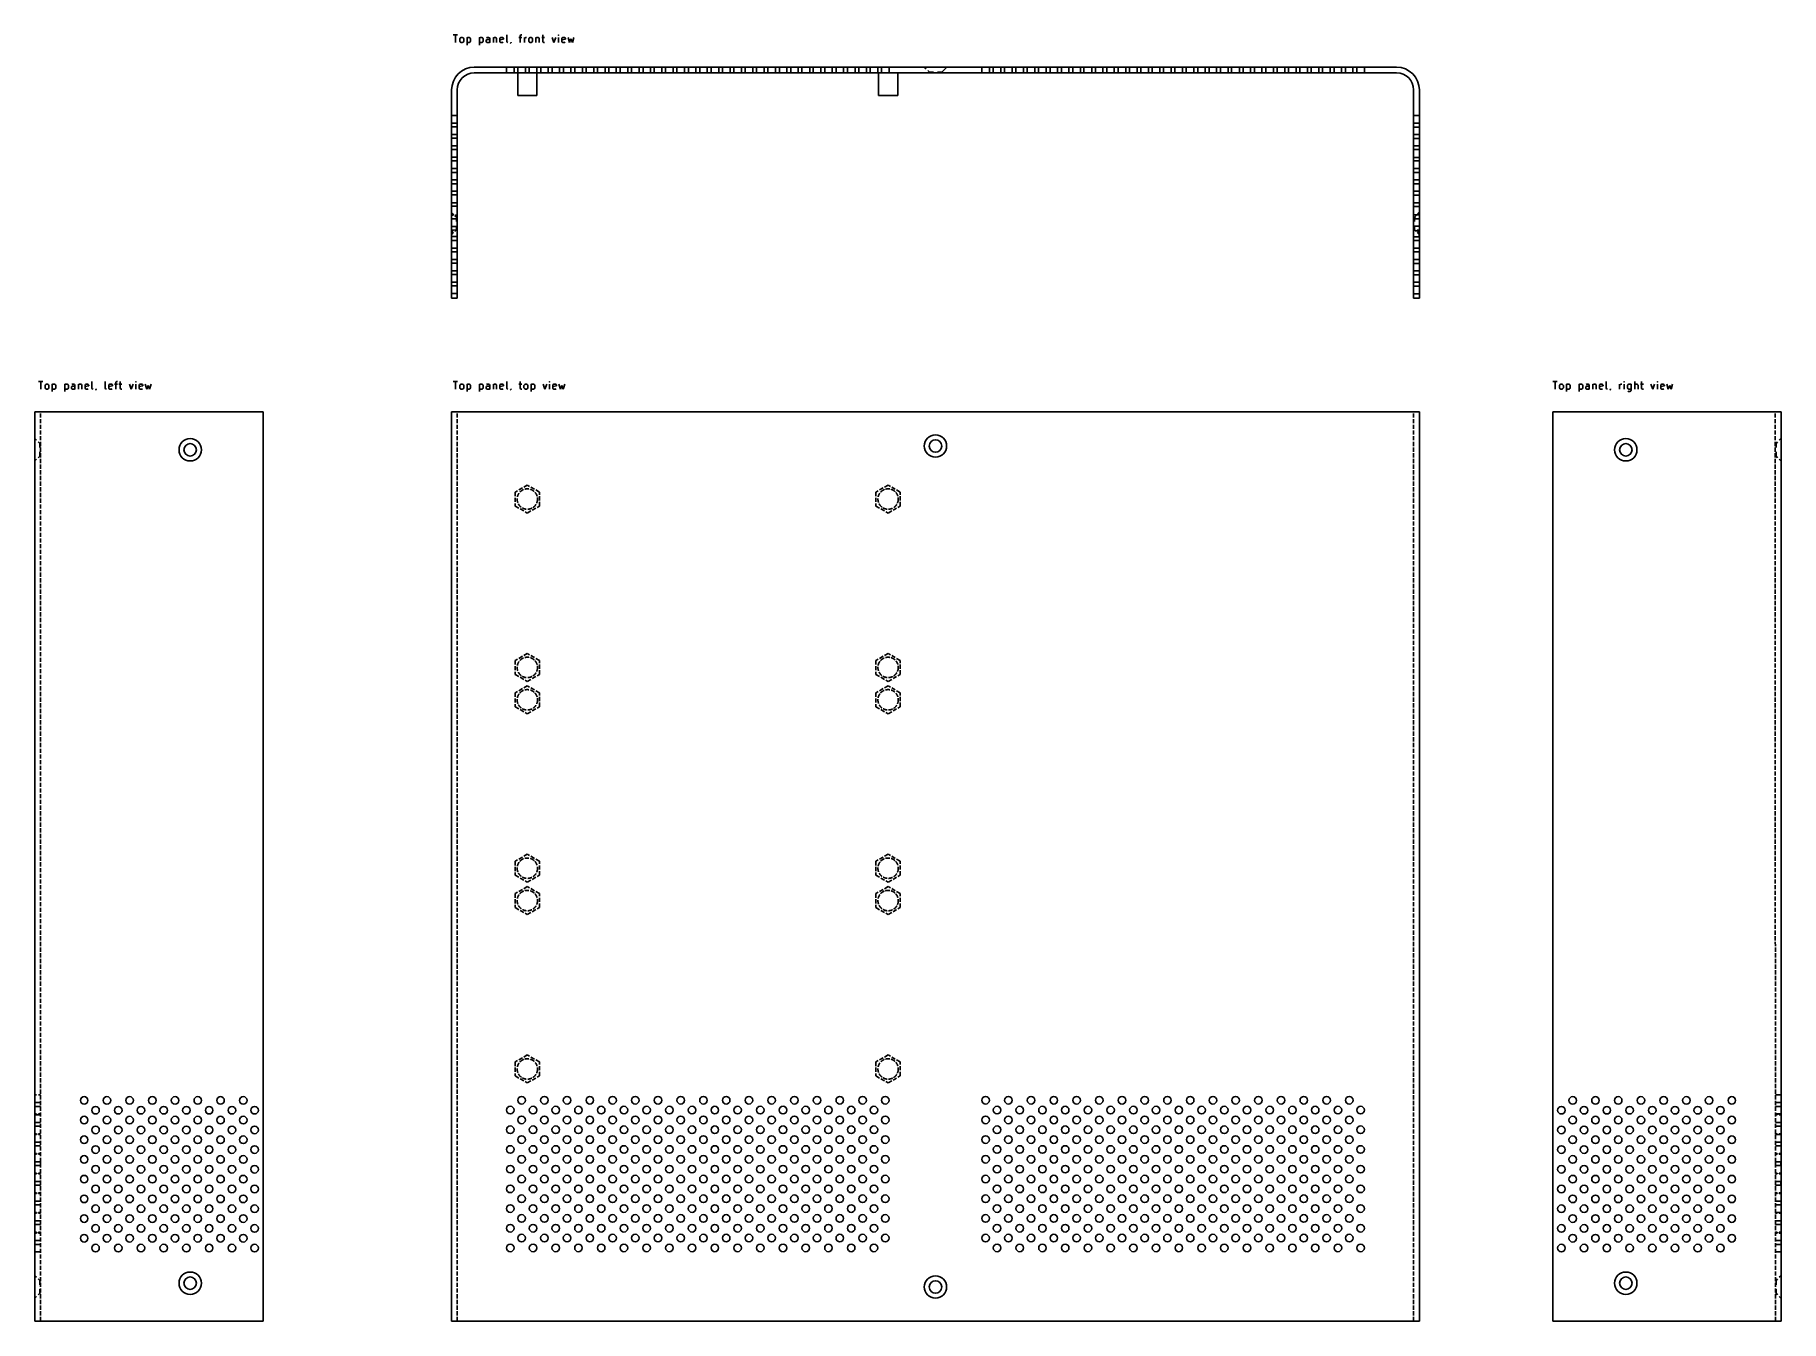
# Model space of a CAD drawing. Extents: x 24 to 486, y -395 to -55.
import ezdxf

# ---------------------------------------------------------------- set-up
doc = ezdxf.new("R2010")
doc.units = 0
doc.layers.add('BLACK', color=7, linetype='CONTINUOUS')

msp = doc.modelspace()

# ---------------------------------------------------------------- linework, layer by layer
at = {"layer": 'BLACK', "linetype": 'CONTINUOUS'}
for p, q in [((134.953633, -55.284438), (136.09649, -55.284438)), ((135.525061, -57.284438), (135.525061, -55.284438)), ((149.048873, -56.998723), (149.048873, -55.284438)), ((152.667921, -55.379676), (152.858397, -55.284438)), ((152.858397, -55.284438), (153.048873, -55.284438)), ((158.572683, -55.284438), (158.572683, -56.998723)), ((162.76316, -55.284438), (162.667922, -55.379676)), ((162.858398, -55.379676), (162.76316, -55.284438)), ((162.76316, -55.284438), (162.76316, -55.474914)), ((136.667919, -56.332057), (136.763157, -56.14158)), ((136.667919, -56.903485), (136.667919, -56.332057)), ((136.763157, -57.093961), (136.667919, -56.903485)), ((136.763157, -56.14158), (136.858395, -56.046342)), ((136.858395, -57.1892), (136.763157, -57.093961)), ((136.858395, -56.046342), (137.048871, -55.951104)), ((137.048871, -57.284438), (136.858395, -57.1892)), ((137.048871, -55.951104), (137.334586, -55.951104)), ((137.334586, -57.284438), (137.048871, -57.284438)), ((137.334586, -55.951104), (137.525062, -56.046342)), ((137.525062, -57.1892), (137.334586, -57.284438)), ((137.525062, -56.046342), (137.6203, -56.14158)), ((137.6203, -57.093961), (137.525062, -57.1892)), ((137.6203, -56.14158), (137.715538, -56.332057)), ((137.715538, -56.903485), (137.6203, -57.093961)), ((137.715538, -56.332057), (137.715538, -56.903485)), ((138.572681, -55.951104), (138.572681, -57.951104)), ((138.572681, -56.046342), (138.763157, -55.951104)), ((138.763157, -57.284438), (138.572681, -57.1892)), ((138.763157, -55.951104), (139.14411, -55.951104)), ((139.14411, -57.284438), (138.763157, -57.284438)), ((139.14411, -55.951104), (139.334586, -56.046342)), ((139.334586, -57.1892), (139.14411, -57.284438)), ((139.334586, -56.046342), (139.429824, -56.14158)), ((139.429824, -57.093961), (139.334586, -57.1892)), ((139.429824, -56.14158), (139.525062, -56.332057)), ((139.525062, -56.903485), (139.429824, -57.093961)), ((139.525062, -56.332057), (139.525062, -56.903485)), ((141.906015, -55.951104), (141.906015, -57.951104)), ((141.906015, -56.046342), (142.096491, -55.951104)), ((142.096491, -57.284438), (141.906015, -57.1892)), ((142.096491, -55.951104), (142.477444, -55.951104)), ((142.477444, -57.284438), (142.096491, -57.284438)), ((142.477444, -55.951104), (142.66792, -56.046342)), ((142.66792, -57.1892), (142.477444, -57.284438)), ((142.66792, -56.046342), (142.763158, -56.14158)), ((142.763158, -57.093961), (142.66792, -57.1892)), ((142.763158, -56.14158), (142.858396, -56.332057)), ((142.858396, -56.903485), (142.763158, -57.093961)), ((142.858396, -56.332057), (142.858396, -56.903485)), ((143.620301, -56.808247), (143.715539, -56.617771)), ((143.620301, -56.998723), (143.620301, -56.808247)), ((143.715539, -57.1892), (143.620301, -56.998723)), ((143.906015, -55.951104), (143.715539, -56.046342)), ((143.715539, -56.617771), (143.906015, -56.522533)), ((143.906015, -57.284438), (143.715539, -57.1892)), ((144.286968, -55.951104), (143.906015, -55.951104)), ((143.906015, -56.522533), (144.382206, -56.522533)), ((144.382206, -57.284438), (143.906015, -57.284438)), ((144.477444, -56.046342), (144.286968, -55.951104)), ((144.382206, -56.522533), (144.572682, -56.427295)), ((144.572682, -57.1892), (144.382206, -57.284438)), ((144.572682, -56.236819), (144.477444, -56.046342)), ((144.572682, -57.284438), (144.572682, -56.236819)), ((145.525063, -55.951104), (145.525063, -57.284438)), ((145.525063, -56.14158), (145.620301, -56.046342)), ((145.620301, -56.046342), (145.810777, -55.951104)), ((145.810777, -55.951104), (146.096492, -55.951104)), ((146.096492, -55.951104), (146.286968, -56.046342)), ((146.286968, -56.046342), (146.382206, -56.236819)), ((146.382206, -56.236819), (146.382206, -57.284438)), ((147.239349, -56.236819), (147.334587, -56.046342)), ((147.239349, -56.998723), (147.239349, -56.236819)), ((148.19173, -56.427295), (147.239349, -56.617771)), ((147.334587, -57.1892), (147.239349, -56.998723)), ((147.334587, -56.046342), (147.525063, -55.951104)), ((147.525063, -57.284438), (147.334587, -57.1892)), ((147.525063, -55.951104), (147.906016, -55.951104)), ((147.906016, -57.284438), (147.525063, -57.284438)), ((147.906016, -55.951104), (148.096492, -56.046342)), ((148.096492, -57.1892), (147.906016, -57.284438)), ((148.096492, -56.046342), (148.19173, -56.236819)), ((148.19173, -56.236819), (148.19173, -56.427295)), ((149.144111, -57.1892), (149.048873, -56.998723)), ((149.334587, -57.284438), (149.144111, -57.1892)), ((150.096492, -57.474914), (150.001254, -57.570152)), ((150.19173, -57.284438), (150.096492, -57.474914)), ((150.19173, -57.1892), (150.19173, -57.284438)), ((152.286969, -55.951104), (153.048873, -55.951104)), ((152.572683, -55.570152), (152.667921, -55.379676)), ((152.572683, -57.284438), (152.572683, -55.570152)), ((153.71554, -57.284438), (153.71554, -55.951104)), ((153.71554, -56.332057), (153.810778, -56.14158)), ((153.810778, -56.14158), (153.906016, -56.046342)), ((153.906016, -56.046342), (154.096492, -55.951104)), ((154.096492, -55.951104), (154.286969, -55.951104)), ((154.858397, -56.332057), (154.953635, -56.14158)), ((154.858397, -56.903485), (154.858397, -56.332057)), ((154.953635, -57.093961), (154.858397, -56.903485)), ((154.953635, -56.14158), (155.048873, -56.046342)), ((155.048873, -57.1892), (154.953635, -57.093961)), ((155.048873, -56.046342), (155.239349, -55.951104)), ((155.239349, -57.284438), (155.048873, -57.1892)), ((155.239349, -55.951104), (155.525064, -55.951104)), ((155.525064, -57.284438), (155.239349, -57.284438)), ((155.525064, -55.951104), (155.71554, -56.046342)), ((155.71554, -57.1892), (155.525064, -57.284438)), ((155.71554, -56.046342), (155.810778, -56.14158)), ((155.810778, -57.093961), (155.71554, -57.1892)), ((155.810778, -56.14158), (155.906016, -56.332057)), ((155.906016, -56.903485), (155.810778, -57.093961)), ((155.906016, -56.332057), (155.906016, -56.903485)), ((156.763159, -55.951104), (156.763159, -57.284438)), ((156.763159, -56.14158), (156.858397, -56.046342)), ((156.858397, -56.046342), (157.048873, -55.951104)), ((157.048873, -55.951104), (157.334588, -55.951104)), ((157.334588, -55.951104), (157.525064, -56.046342)), ((157.525064, -56.046342), (157.620302, -56.236819)), ((157.620302, -56.236819), (157.620302, -57.284438)), ((158.286969, -55.951104), (159.048873, -55.951104)), ((158.572683, -56.998723), (158.667921, -57.1892)), ((158.667921, -57.1892), (158.858397, -57.284438)), ((158.858397, -57.284438), (159.048873, -57.284438)), ((161.048874, -55.951104), (161.525064, -57.284438)), ((161.525064, -57.284438), (162.001255, -55.951104)), ((162.667922, -55.379676), (162.76316, -55.474914)), ((162.76316, -55.474914), (162.858398, -55.379676)), ((162.76316, -57.284438), (162.76316, -55.951104)), ((163.620303, -56.236819), (163.715541, -56.046342)), ((163.620303, -56.998723), (163.620303, -56.236819)), ((164.572684, -56.427295), (163.620303, -56.617771)), ((163.715541, -57.1892), (163.620303, -56.998723)), ((163.715541, -56.046342), (163.906017, -55.951104)), ((163.906017, -57.284438), (163.715541, -57.1892)), ((163.906017, -55.951104), (164.28697, -55.951104)), ((164.28697, -57.284438), (163.906017, -57.284438)), ((164.28697, -55.951104), (164.477446, -56.046342)), ((164.477446, -57.1892), (164.28697, -57.284438)), ((164.477446, -56.046342), (164.572684, -56.236819)), ((164.572684, -56.236819), (164.572684, -56.427295)), ((165.239351, -55.951104), (165.620303, -57.284438)), ((165.620303, -57.284438), (166.001256, -56.332057)), ((166.001256, -56.332057), (166.382208, -57.284438)), ((166.382208, -57.284438), (166.76316, -55.951104)), ((140.5, -63.8), (384, -63.8)), ((149.035216, -63.809734), (149.035216, -64.762267)), ((149.035216, -64.317733), (149.035216, -63.809734)), ((149.035216, -64.762267), (149.035216, -64.317733)), ((151.003718, -64.317733), (151.003718, -63.809734)), ((151.003718, -63.809734), (151.003718, -64.762267)), ((151.003718, -64.762267), (151.003718, -64.317733)), ((152.019716, -64.317733), (152.019716, -63.809734)), ((152.019716, -65.270231), (152.019716, -64.317733)), ((152.019716, -64.317733), (152.019716, -64.762267)), ((154.051715, -64.317733), (154.051715, -63.809734)), ((154.051715, -64.762267), (154.051715, -64.317733)), ((155.00422, -64.317733), (155.00422, -63.809734)), ((155.00422, -64.317733), (155.00422, -64.762267)), ((157.036198, -64.317733), (157.036198, -63.809734)), ((157.036198, -64.317733), (157.036198, -64.762267)), ((157.036198, -65.270231), (157.036198, -64.317733)), ((158.052196, -64.317733), (158.052196, -63.809734)), ((158.052196, -63.809734), (158.052196, -64.762267)), ((158.052196, -64.762267), (158.052196, -64.317733)), ((160.020699, -64.317733), (160.020699, -63.809734)), ((160.020699, -63.809734), (160.020699, -64.762267)), ((160.020699, -64.762267), (160.020699, -64.317733)), ((161.036696, -63.809734), (161.036696, -64.762267)), ((161.036696, -64.317733), (161.036696, -63.809734)), ((161.036696, -64.762267), (161.036696, -64.317733)), ((163.005199, -64.317733), (163.005199, -63.809734)), ((163.005199, -65.270231), (163.005199, -64.317733)), ((163.005199, -64.317733), (163.005199, -64.762267)), ((164.021197, -64.317733), (164.021197, -63.809734)), ((164.021197, -65.270231), (164.021197, -64.317733)), ((164.021197, -64.317733), (164.021197, -64.762267)), ((165.989678, -64.508219), (165.989678, -63.809734)), ((165.989678, -65.270231), (165.989678, -64.317733)), ((167.00568, -64.317733), (167.00568, -63.809734)), ((167.00568, -64.762267), (167.00568, -64.317733)), ((169.037679, -64.317733), (169.037679, -63.809734)), ((169.037679, -63.809734), (169.99018, -63.809734)), ((169.037679, -64.762267), (169.037679, -64.317733)), ((169.99018, -64.317733), (169.99018, -63.809734)), ((169.99018, -64.317733), (169.99018, -64.762267)), ((172.022179, -64.317733), (172.022179, -63.809734)), ((172.022179, -64.317733), (172.022179, -64.762267)), ((173.038177, -64.317733), (173.038177, -63.809734)), ((173.038177, -63.809734), (173.038177, -64.762267)), ((173.038177, -64.762267), (173.038177, -64.317733)), ((175.006659, -64.317733), (175.006659, -63.809734)), ((175.006659, -64.317733), (175.006659, -64.762267)), ((175.006659, -65.270231), (175.006659, -64.317733)), ((176.022656, -64.317733), (176.022656, -63.809734)), ((176.022656, -63.809734), (176.022656, -64.762267)), ((176.022656, -64.762267), (176.022656, -64.317733)), ((177.991159, -64.317733), (177.991159, -63.809734)), ((177.991159, -65.270231), (177.991159, -64.317733)), ((177.991159, -64.317733), (177.991159, -64.762267)), ((179.007157, -64.317733), (179.007157, -63.809734)), ((179.007157, -63.809734), (179.007157, -64.762267)), ((179.007157, -64.762267), (179.007157, -64.317733)), ((181.039156, -64.317733), (181.039156, -63.809734)), ((181.039156, -64.317733), (181.039156, -64.762267)), ((181.991661, -64.317733), (181.991661, -63.809734)), ((181.991661, -64.762267), (181.991661, -64.317733)), ((184.023639, -64.317733), (184.023639, -63.809734)), ((184.023639, -64.317733), (184.023639, -64.762267)), ((184.023639, -65.270231), (184.023639, -64.317733)), ((185.039636, -64.317733), (185.039636, -63.809734)), ((185.039636, -63.809734), (185.039636, -64.762267)), ((185.039636, -64.762267), (185.039636, -64.317733)), ((187.008139, -64.317733), (187.008139, -63.809734)), ((187.008139, -64.317733), (187.008139, -64.762267)), ((187.008139, -65.270231), (187.008139, -64.317733)), ((188.024137, -63.809734), (188.024137, -64.762267)), ((188.024137, -64.317733), (188.024137, -63.809734)), ((188.024137, -64.762267), (188.024137, -64.317733)), ((189.99264, -63.809734), (189.99264, -64.762267)), ((189.99264, -64.317733), (189.99264, -63.809734)), ((189.99264, -64.762267), (189.99264, -64.317733)), ((191.008637, -64.317733), (191.008637, -63.809734)), ((191.008637, -65.270231), (191.008637, -64.317733)), ((191.008637, -64.317733), (191.008637, -64.762267)), ((193.040615, -64.317733), (193.040615, -63.809734)), ((193.040615, -65.270231), (193.040615, -64.317733)), ((193.040615, -64.317733), (193.040615, -64.762267)), ((193.99312, -64.317733), (193.99312, -63.809734)), ((193.99312, -64.317733), (193.99312, -64.762267)), ((196.025119, -64.317733), (196.025119, -63.809734)), ((196.025119, -64.317733), (196.025119, -64.762267)), ((196.025119, -65.270231), (196.025119, -64.317733)), ((197.041117, -63.809734), (197.041117, -64.762267)), ((197.041117, -64.317733), (197.041117, -63.809734)), ((197.041117, -64.762267), (197.041117, -64.317733)), ((199.00962, -63.809734), (199.00962, -64.762267)), ((199.00962, -64.317733), (199.00962, -63.809734)), ((199.00962, -64.762267), (199.00962, -64.317733)), ((200.025617, -64.317733), (200.025617, -63.809734)), ((200.025617, -65.270231), (200.025617, -64.317733)), ((200.025617, -64.317733), (200.025617, -64.762267)), ((201.994099, -64.317733), (201.994099, -63.809734)), ((201.994099, -64.317733), (201.994099, -64.762267)), ((201.994099, -65.270231), (201.994099, -64.317733)), ((203.010097, -64.317733), (203.010097, -63.809734)), ((203.010097, -64.317733), (203.010097, -64.762267)), ((203.010097, -65.270231), (203.010097, -64.317733)), ((205.042096, -64.317733), (205.042096, -63.809734)), ((205.042096, -64.317733), (205.042096, -64.762267)), ((205.994597, -64.317733), (205.994597, -63.809734)), ((205.994597, -64.317733), (205.994597, -64.762267)), ((205.994597, -65.270231), (205.994597, -64.317733)), ((208.026596, -64.317733), (208.026596, -63.809734)), ((208.026596, -63.809734), (208.026596, -64.762267)), ((208.026596, -64.762267), (208.026596, -64.317733)), ((209.042598, -63.809734), (209.042598, -64.762267)), ((209.042598, -64.317733), (209.042598, -63.809734)), ((209.042598, -64.762267), (209.042598, -64.317733)), ((211.011079, -63.809734), (211.011079, -64.762267)), ((211.011079, -64.317733), (211.011079, -63.809734)), ((211.011079, -64.762267), (211.011079, -64.317733)), ((212.027077, -64.317733), (212.027077, -63.809734)), ((212.027077, -65.270231), (212.027077, -64.317733)), ((212.027077, -64.317733), (212.027077, -64.762267)), ((213.99558, -63.809734), (213.99558, -64.762267)), ((213.99558, -64.317733), (213.99558, -63.809734)), ((213.99558, -64.762267), (213.99558, -64.317733)), ((215.011577, -63.809734), (215.011577, -64.762267)), ((215.011577, -64.317733), (215.011577, -63.809734)), ((215.011577, -64.762267), (215.011577, -64.317733)), ((217.043576, -64.317733), (217.043576, -63.809734)), ((217.043576, -64.762267), (217.043576, -64.317733)), ((217.996078, -64.317733), (217.996078, -63.809734)), ((217.996078, -64.317733), (217.996078, -64.762267)), ((220.028056, -64.317733), (220.028056, -63.809734)), ((220.028056, -65.270231), (220.028056, -64.317733)), ((220.028056, -64.317733), (220.028056, -64.762267)), ((221.044057, -64.317733), (221.044057, -63.809734)), ((221.044057, -63.809734), (221.044057, -64.762267)), ((221.044057, -64.762267), (221.044057, -64.317733)), ((223.01256, -64.317733), (223.01256, -63.809734)), ((223.01256, -65.270231), (223.01256, -64.317733)), ((223.01256, -64.317733), (223.01256, -64.762267)), ((224.028558, -63.809734), (224.028558, -64.762267)), ((224.028558, -64.317733), (224.028558, -63.809734)), ((224.028558, -64.762267), (224.028558, -64.317733)), ((225.99706, -64.317733), (225.99706, -63.809734)), ((225.99706, -63.809734), (225.99706, -64.762267)), ((225.99706, -64.762267), (225.99706, -64.317733)), ((227.013058, -63.809734), (227.013058, -64.762267)), ((227.013058, -64.317733), (227.013058, -63.809734)), ((227.013058, -64.762267), (227.013058, -64.317733)), ((229.045036, -64.317733), (229.045036, -63.809734)), ((229.045036, -64.762267), (229.045036, -64.317733)), ((229.997537, -64.317733), (229.997537, -63.809734)), ((229.997537, -64.317733), (229.997537, -64.762267)), ((232.029536, -64.317733), (232.029536, -63.809734)), ((232.029536, -65.270231), (232.029536, -64.317733)), ((232.029536, -64.317733), (232.029536, -64.762267)), ((233.045538, -64.317733), (233.045538, -63.809734)), ((233.045538, -63.809734), (233.045538, -64.762267)), ((233.045538, -64.762267), (233.045538, -64.317733)), ((235.014037, -64.317733), (235.014037, -63.809734)), ((235.014037, -64.317733), (235.014037, -64.762267)), ((235.014037, -65.270231), (235.014037, -64.317733)), ((236.030038, -64.317733), (236.030038, -63.809734)), ((236.030038, -65.270231), (236.030038, -64.317733)), ((236.030038, -64.317733), (236.030038, -64.762267)), ((237.99852, -63.809734), (237.99852, -64.762267)), ((237.99852, -64.317733), (237.99852, -63.809734)), ((237.99852, -64.762267), (237.99852, -64.317733)), ((239.014517, -64.317733), (239.014517, -63.809734)), ((239.014517, -63.809734), (239.014517, -64.762267)), ((239.014517, -64.762267), (239.014517, -64.317733)), ((241.046516, -64.317733), (241.046516, -63.809734)), ((241.046516, -64.317733), (241.046516, -64.762267)), ((241.999018, -64.317733), (241.999018, -63.809734)), ((241.999018, -64.762267), (241.999018, -64.317733)), ((244.031017, -64.317733), (244.031017, -63.809734)), ((244.031017, -63.809734), (244.031017, -64.762267)), ((244.031017, -64.762267), (244.031017, -64.317733)), ((245.047018, -64.317733), (245.047018, -63.809734)), ((245.047018, -63.809734), (245.047018, -64.762267)), ((245.047018, -64.762267), (245.047018, -64.317733)), ((247.015496, -64.317733), (247.015496, -63.809734)), ((247.015496, -65.270231), (247.015496, -64.317733)), ((247.015496, -64.317733), (247.015496, -64.762267)), ((248.031498, -63.809734), (248.031498, -64.762267)), ((248.031498, -64.317733), (248.031498, -63.809734)), ((248.031498, -64.762267), (248.031498, -64.317733)), ((250, -64.317733), (250, -63.809734)), ((250, -64.317733), (250, -64.762267)), ((250, -65.270231), (250, -64.317733)), ((259.754528, -64.269036), (259.310025, -63.824537)), ((259.754528, -64.269036), (259.310025, -63.824537)), ((264.39, -64.65), (264.771006, -64.269036)), ((264.771006, -64.269036), (265.215509, -63.824537)), ((264.771006, -64.269036), (265.215509, -63.824537)), ((274.471723, -63.809734), (274.471723, -64.317733)), ((274.471723, -64.317733), (274.471723, -65.257786)), ((276.503718, -63.809734), (276.503718, -64.317733)), ((276.503718, -64.762267), (276.503718, -64.317733)), ((277.456216, -63.809734), (277.456216, -65.257786)), ((279.488212, -63.809734), (279.488212, -64.317733)), ((279.488212, -63.809734), (279.488212, -64.762267)), ((279.488212, -64.762267), (279.488212, -64.317733)), ((280.50421, -63.809734), (280.50421, -64.317733)), ((280.50421, -64.317733), (280.50421, -64.762267)), ((280.50421, -65.270231), (280.50421, -64.317733)), ((282.472705, -63.809734), (282.472705, -64.317733)), ((282.472705, -63.809734), (282.472705, -64.762267)), ((282.472705, -64.762267), (282.472705, -64.317733)), ((283.488703, -63.809734), (283.488703, -64.317733)), ((283.488703, -65.270231), (283.488703, -64.317733)), ((283.488703, -64.317733), (283.488703, -64.762267)), ((285.457234, -63.809734), (285.457234, -64.317733)), ((285.457234, -65.270231), (285.457234, -64.317733)), ((285.457234, -64.317733), (285.457234, -64.762267)), ((286.473232, -63.809734), (286.473232, -64.317733)), ((286.473232, -64.317733), (286.473232, -64.762267)), ((286.473232, -65.270231), (286.473232, -64.317733)), ((288.505157, -63.809734), (288.505157, -64.317733)), ((288.505157, -64.317733), (288.505157, -64.762267)), ((289.45769, -63.809734), (289.45769, -64.317733)), ((289.45769, -64.762267), (289.45769, -64.317733)), ((291.489685, -63.809734), (291.489685, -64.317733)), ((291.489685, -64.317733), (291.489685, -64.762267)), ((291.489685, -65.270231), (291.489685, -64.317733)), ((292.505683, -63.809734), (292.505683, -64.317733)), ((292.505683, -65.270231), (292.505683, -64.317733)), ((292.505683, -64.317733), (292.505683, -64.762267)), ((294.474179, -63.809734), (294.474179, -64.317733)), ((294.474179, -64.317733), (294.474179, -64.762267)), ((294.474179, -65.270231), (294.474179, -64.317733)), ((295.490176, -63.809734), (295.490176, -64.317733)), ((295.490176, -65.270231), (295.490176, -64.317733)), ((295.490176, -64.317733), (295.490176, -64.762267)), ((297.458672, -63.809734), (297.458672, -64.317733)), ((297.458672, -65.270231), (297.458672, -64.317733)), ((297.458672, -64.317733), (297.458672, -64.762267)), ((298.47467, -63.809734), (298.47467, -64.317733)), ((298.47467, -64.317733), (298.47467, -64.762267)), ((298.47467, -65.270231), (298.47467, -64.317733)), ((300.506665, -63.809734), (300.506665, -64.317733)), ((300.506665, -64.762267), (300.506665, -64.317733)), ((301.459163, -63.809734), (301.459163, -64.317733)), ((301.459163, -64.317733), (301.459163, -64.762267)), ((303.491159, -63.809734), (303.491159, -64.762267)), ((303.491159, -63.809734), (303.491159, -64.317733)), ((303.491159, -64.762267), (303.491159, -64.317733)), ((304.507192, -63.809734), (304.507192, -64.317733)), ((304.507192, -63.809734), (304.507192, -64.762267)), ((304.507192, -64.762267), (304.507192, -64.317733)), ((306.475652, -63.809734), (306.475652, -64.317733)), ((306.475652, -64.317733), (306.475652, -64.762267)), ((306.475652, -65.270231), (306.475652, -64.317733)), ((307.49165, -63.809734), (307.49165, -64.317733)), ((307.49165, -63.809734), (307.49165, -64.762267)), ((307.49165, -64.762267), (307.49165, -64.317733)), ((309.460146, -63.809734), (309.460146, -64.317733)), ((309.460146, -65.270231), (309.460146, -64.317733)), ((309.460146, -64.317733), (309.460146, -64.762267)), ((310.476143, -63.809734), (310.476143, -64.317733)), ((310.476143, -64.317733), (310.476143, -64.762267)), ((310.476143, -65.270231), (310.476143, -64.317733)), ((312.508139, -63.809734), (312.508139, -64.317733)), ((312.508139, -64.317733), (312.508139, -64.762267)), ((313.460672, -63.809734), (313.460672, -64.317733)), ((313.460672, -65.270231), (313.460672, -64.317733)), ((313.460672, -64.317733), (313.460672, -64.762267)), ((315.492597, -63.809734), (315.492597, -64.317733)), ((315.492597, -64.762267), (315.492597, -64.317733)), ((316.44513, -63.809734), (316.44513, -64.762267)), ((316.44513, -63.809734), (316.44513, -64.317733)), ((316.44513, -64.762267), (316.44513, -64.317733)), ((318.477126, -63.809734), (318.477126, -64.317733)), ((318.477126, -64.317733), (318.477126, -64.762267)), ((318.477126, -65.270231), (318.477126, -64.317733)), ((319.493124, -63.809734), (319.493124, -64.317733)), ((319.493124, -65.270231), (319.493124, -64.317733)), ((319.493124, -64.317733), (319.493124, -64.762267)), ((321.461619, -63.809734), (321.461619, -64.317733)), ((321.461619, -64.317733), (321.461619, -64.762267)), ((321.461619, -65.270231), (321.461619, -64.317733)), ((322.477617, -63.809734), (322.477617, -64.762267)), ((322.477617, -63.809734), (322.477617, -64.317733)), ((322.477617, -64.762267), (322.477617, -64.317733)), ((324.446113, -63.809734), (324.446113, -64.762267)), ((324.446113, -63.809734), (324.446113, -64.317733)), ((324.446113, -64.762267), (324.446113, -64.317733)), ((325.46211, -63.809734), (325.46211, -64.317733)), ((325.46211, -65.270231), (325.46211, -64.317733)), ((325.46211, -64.317733), (325.46211, -64.762267)), ((327.494106, -63.809734), (327.494106, -64.317733)), ((327.494106, -64.317733), (327.494106, -64.762267)), ((328.446604, -63.809734), (328.446604, -64.317733)), ((328.446604, -64.762267), (328.446604, -64.317733)), ((330.478599, -63.809734), (330.478599, -64.317733)), ((330.478599, -63.809734), (330.478599, -64.762267)), ((330.478599, -64.762267), (330.478599, -64.317733)), ((331.494632, -63.809734), (331.494632, -64.317733)), ((331.494632, -65.270231), (331.494632, -64.317733)), ((331.494632, -64.317733), (331.494632, -64.762267)), ((333.463093, -63.809734), (333.463093, -64.317733)), ((333.463093, -64.317733), (333.463093, -64.762267)), ((333.463093, -65.270231), (333.463093, -64.317733)), ((334.479091, -63.809734), (334.479091, -64.317733)), ((334.479091, -63.809734), (334.479091, -64.762267)), ((334.479091, -64.762267), (334.479091, -64.317733)), ((336.447586, -63.809734), (336.447586, -64.317733)), ((336.447586, -64.317733), (336.447586, -64.762267)), ((336.447586, -65.270231), (336.447586, -64.317733)), ((337.463584, -63.809734), (337.463584, -64.317733)), ((337.463584, -65.270231), (337.463584, -64.317733)), ((337.463584, -64.317733), (337.463584, -64.762267)), ((339.495579, -63.809734), (339.495579, -64.317733)), ((339.495579, -64.762267), (339.495579, -64.317733)), ((340.448113, -63.809734), (340.448113, -64.762267)), ((340.448113, -63.809734), (340.448113, -64.317733)), ((340.448113, -64.762267), (340.448113, -64.317733)), ((342.480038, -63.809734), (342.480038, -64.317733)), ((342.480038, -65.270231), (342.480038, -64.317733)), ((342.480038, -64.317733), (342.480038, -64.762267)), ((343.496071, -63.809734), (343.496071, -64.317733)), ((343.496071, -63.809734), (343.496071, -64.762267)), ((343.496071, -64.762267), (343.496071, -64.317733)), ((345.464566, -63.809734), (345.464566, -64.762267)), ((345.464566, -63.809734), (345.464566, -64.317733)), ((345.464566, -64.762267), (345.464566, -64.317733)), ((346.480564, -63.809734), (346.480564, -64.317733)), ((346.480564, -64.317733), (346.480564, -64.762267)), ((346.480564, -65.270231), (346.480564, -64.317733)), ((348.44906, -63.809734), (348.44906, -64.317733)), ((348.44906, -64.317733), (348.44906, -64.762267)), ((348.44906, -65.270231), (348.44906, -64.317733)), ((349.465057, -63.809734), (349.465057, -64.317733)), ((349.465057, -63.809734), (349.465057, -64.762267)), ((349.465057, -64.762267), (349.465057, -64.317733)), ((351.497053, -63.809734), (351.497053, -64.317733)), ((351.497053, -64.317733), (351.497053, -64.762267)), ((352.449551, -63.809734), (352.449551, -64.317733)), ((352.449551, -64.762267), (352.449551, -64.317733)), ((354.481546, -63.809734), (354.481546, -64.317733)), ((354.481546, -64.317733), (354.481546, -64.762267)), ((354.481546, -65.270231), (354.481546, -64.317733)), ((355.497544, -63.809734), (355.497544, -64.317733)), ((355.497544, -64.317733), (355.497544, -64.762267)), ((355.497544, -65.270231), (355.497544, -64.317733)), ((357.46604, -63.809734), (357.46604, -64.762267)), ((357.46604, -63.809734), (357.46604, -64.317733)), ((357.46604, -64.762267), (357.46604, -64.317733)), ((358.482073, -63.809734), (358.482073, -64.317733)), ((358.482073, -64.317733), (358.482073, -64.762267)), ((358.482073, -65.270231), (358.482073, -64.317733)), ((360.450533, -63.809734), (360.450533, -64.317733)), ((360.450533, -65.270231), (360.450533, -64.317733)), ((360.450533, -64.317733), (360.450533, -64.762267)), ((361.466531, -63.809734), (361.466531, -64.317733)), ((361.466531, -63.809734), (361.466531, -64.762267)), ((361.466531, -64.762267), (361.466531, -64.317733)), ((363.498527, -63.809734), (363.498527, -64.317733)), ((363.498527, -64.317733), (363.498527, -64.762267)), ((364.451024, -63.809734), (364.451024, -64.317733)), ((364.451024, -64.762267), (364.451024, -64.317733)), ((366.48302, -63.809734), (366.48302, -64.317733)), ((366.48302, -65.270231), (366.48302, -64.317733)), ((366.48302, -64.317733), (366.48302, -64.762267)), ((367.499018, -63.809734), (367.499018, -64.762267)), ((367.499018, -63.809734), (367.499018, -64.317733)), ((367.499018, -64.762267), (367.499018, -64.317733)), ((369.467478, -63.809734), (369.467478, -64.762267)), ((369.467478, -63.809734), (369.467478, -64.317733)), ((369.467478, -64.762267), (369.467478, -64.317733)), ((370.483511, -63.809734), (370.483511, -64.317733)), ((370.483511, -64.317733), (370.483511, -64.762267)), ((370.483511, -65.270231), (370.483511, -64.317733)), ((372.452007, -63.809734), (372.452007, -64.317733)), ((372.452007, -63.809734), (372.452007, -64.762267)), ((372.452007, -64.762267), (372.452007, -64.317733)), ((373.468005, -63.809734), (373.468005, -64.317733)), ((373.468005, -64.317733), (373.468005, -64.762267)), ((373.468005, -65.270231), (373.468005, -64.317733)), ((375.5, -63.809734), (375.5, -64.317733)), ((375.5, -65.270231), (375.5, -64.317733)), ((375.5, -64.317733), (375.5, -64.762267)), ((140.5, -65.3), (384, -65.3)), ((149.035216, -65.270231), (149.035216, -64.762267)), ((151.003718, -65.270231), (151.003718, -64.762267)), ((151.95, -65.3), (157.05, -65.3)), ((151.95, -71.3), (151.95, -65.3)), ((152.019716, -65.270231), (152.019716, -64.762267)), ((154.051715, -65.270231), (154.051715, -64.762267)), ((155.00422, -65.270231), (155.00422, -64.762267)), ((157.036198, -65.270231), (157.036198, -64.762267)), ((157.05, -65.3), (157.05, -71.3)), ((158.052196, -65.270231), (158.052196, -64.762267)), ((160.020699, -65.270231), (160.020699, -64.762267)), ((161.036696, -65.270231), (161.036696, -64.762267)), ((163.005199, -65.270231), (163.005199, -64.762267)), ((164.021197, -65.270231), (164.021197, -64.762267)), ((165.989678, -65.270231), (165.989678, -64.762267)), ((167.00568, -65.293102), (167.00568, -64.762267)), ((169.037679, -65.293102), (169.037679, -64.762267)), ((169.99018, -65.270231), (169.99018, -64.762267)), ((172.022179, -65.270231), (172.022179, -64.762267)), ((173.038177, -65.270231), (173.038177, -64.762267)), ((175.006659, -65.270231), (175.006659, -64.762267)), ((176.022656, -65.270231), (176.022656, -64.762267)), ((177.991159, -65.270231), (177.991159, -64.762267)), ((179.007157, -65.270231), (179.007157, -64.762267)), ((181.039156, -65.270231), (181.039156, -64.762267)), ((181.991661, -65.270231), (181.991661, -64.762267)), ((184.023639, -65.270231), (184.023639, -64.762267)), ((185.039636, -65.270231), (185.039636, -64.762267)), ((187.008139, -65.270231), (187.008139, -64.762267)), ((188.024137, -65.270231), (188.024137, -64.762267)), ((189.99264, -65.270231), (189.99264, -64.762267)), ((191.008637, -65.270231), (191.008637, -64.762267)), ((193.040615, -65.270231), (193.040615, -64.762267)), ((193.99312, -65.270231), (193.99312, -64.762267)), ((196.025119, -65.270231), (196.025119, -64.762267)), ((197.041117, -65.270231), (197.041117, -64.762267)), ((199.00962, -65.270231), (199.00962, -64.762267)), ((200.025617, -65.270231), (200.025617, -64.762267)), ((201.994099, -65.270231), (201.994099, -64.762267)), ((203.010097, -65.270231), (203.010097, -64.762267)), ((205.042096, -65.270231), (205.042096, -64.762267)), ((205.994597, -65.270231), (205.994597, -64.762267)), ((208.026596, -65.270231), (208.026596, -64.762267)), ((209.042598, -65.270231), (209.042598, -64.762267)), ((211.011079, -65.270231), (211.011079, -64.762267)), ((212.027077, -65.270231), (212.027077, -64.762267)), ((213.99558, -65.270231), (213.99558, -64.762267)), ((215.011577, -65.270231), (215.011577, -64.762267)), ((217.043576, -65.270231), (217.043576, -64.762267)), ((217.996078, -65.270231), (217.996078, -64.762267)), ((220.028056, -65.270231), (220.028056, -64.762267)), ((221.044057, -65.270231), (221.044057, -64.762267)), ((223.01256, -65.270231), (223.01256, -64.762267)), ((224.028558, -65.270231), (224.028558, -64.762267)), ((225.99706, -65.270231), (225.99706, -64.762267)), ((227.013058, -65.270231), (227.013058, -64.762267)), ((229.045036, -65.270231), (229.045036, -64.762267)), ((229.997537, -65.270231), (229.997537, -64.762267)), ((232.029536, -65.270231), (232.029536, -64.762267)), ((233.045538, -65.270231), (233.045538, -64.762267)), ((235.014037, -65.270231), (235.014037, -64.762267)), ((236.030038, -65.270231), (236.030038, -64.762267)), ((237.99852, -65.270231), (237.99852, -64.762267)), ((239.014517, -65.270231), (239.014517, -64.762267)), ((241.046516, -65.270231), (241.046516, -64.762267)), ((241.999018, -65.270231), (241.999018, -64.762267)), ((244.031017, -65.270231), (244.031017, -64.762267)), ((245.047018, -65.270231), (245.047018, -64.762267)), ((247.015496, -65.270231), (247.015496, -64.762267)), ((247.2, -65.3), (252.3, -65.3)), ((247.2, -71.3), (247.2, -65.3)), ((248.031498, -65.270231), (248.031498, -64.762267)), ((250, -65.270231), (250, -64.762267)), ((252.3, -65.3), (252.3, -71.3)), ((260.643512, -65.094534), (260.199009, -64.65)), ((260.643512, -65.094534), (260.199009, -64.65)), ((260.643512, -65.094534), (261.723009, -65.094534)), ((260.643512, -65.158034), (260.643512, -65.094534)), ((260.643512, -65.158034), (260.643512, -65.094534)), ((260.643512, -65.285034), (260.643512, -65.158034)), ((260.643512, -65.221499), (260.643512, -65.158034)), ((260.643512, -65.285034), (260.643512, -65.221499)), ((260.643512, -65.285034), (260.643512, -65.221499)), ((262.802503, -65.094534), (263.945497, -65.094534)), ((263.945497, -65.094534), (264.39, -64.65)), ((263.945497, -65.158034), (263.945497, -65.094534)), ((263.945497, -65.158034), (263.945497, -65.094534)), ((263.945497, -65.221499), (263.945497, -65.158034)), ((263.945497, -65.285034), (263.945497, -65.221499)), ((263.945497, -65.285034), (263.945497, -65.221499)), ((274.471723, -64.762267), (274.471723, -65.079731)), ((276.503718, -64.762267), (276.503718, -65.257786)), ((279.488212, -64.762267), (279.488212, -65.270231)), ((280.50421, -64.762267), (280.50421, -65.270231)), ((282.472705, -64.762267), (282.472705, -65.270231)), ((283.488703, -64.762267), (283.488703, -65.270231)), ((285.457234, -64.762267), (285.457234, -65.270231)), ((286.473232, -64.762267), (286.473232, -65.270231)), ((288.505157, -64.762267), (288.505157, -65.270231)), ((289.45769, -64.762267), (289.45769, -65.270231)), ((291.489685, -64.762267), (291.489685, -65.270231)), ((292.505683, -64.762267), (292.505683, -65.270231)), ((294.474179, -64.762267), (294.474179, -65.270231)), ((295.490176, -64.762267), (295.490176, -65.270231)), ((297.458672, -64.762267), (297.458672, -65.270231)), ((298.47467, -64.762267), (298.47467, -65.270231)), ((300.506665, -64.762267), (300.506665, -65.270231)), ((301.459163, -64.762267), (301.459163, -65.270231)), ((303.491159, -64.762267), (303.491159, -65.270231)), ((304.507192, -64.762267), (304.507192, -65.270231)), ((306.475652, -64.762267), (306.475652, -65.270231)), ((307.49165, -64.762267), (307.49165, -65.270231)), ((309.460146, -64.762267), (309.460146, -65.270231)), ((310.476143, -64.762267), (310.476143, -65.270231)), ((312.508139, -64.762267), (312.508139, -65.270231)), ((313.460672, -64.762267), (313.460672, -65.270231)), ((315.492597, -64.762267), (315.492597, -65.270231)), ((316.44513, -64.762267), (316.44513, -65.270231)), ((318.477126, -64.762267), (318.477126, -65.270231)), ((319.493124, -64.762267), (319.493124, -65.270231)), ((321.461619, -64.762267), (321.461619, -65.270231)), ((322.477617, -64.762267), (322.477617, -65.270231)), ((324.446113, -64.762267), (324.446113, -65.270231)), ((325.46211, -64.762267), (325.46211, -65.270231)), ((327.494106, -64.762267), (327.494106, -65.270231)), ((328.446604, -64.762267), (328.446604, -65.270231)), ((330.478599, -64.762267), (330.478599, -65.270231)), ((331.494632, -64.762267), (331.494632, -65.270231)), ((333.463093, -64.762267), (333.463093, -65.270231)), ((334.479091, -64.762267), (334.479091, -65.270231)), ((336.447586, -64.762267), (336.447586, -65.270231)), ((337.463584, -64.762267), (337.463584, -65.270231)), ((339.495579, -64.762267), (339.495579, -65.270231)), ((340.448113, -64.762267), (340.448113, -65.270231)), ((342.480038, -64.762267), (342.480038, -65.270231)), ((343.496071, -64.762267), (343.496071, -65.270231)), ((345.464566, -64.762267), (345.464566, -65.270231)), ((346.480564, -64.762267), (346.480564, -65.270231)), ((348.44906, -64.762267), (348.44906, -65.270231)), ((349.465057, -64.762267), (349.465057, -65.270231)), ((351.497053, -64.762267), (351.497053, -65.270231)), ((352.449551, -64.762267), (352.449551, -65.270231)), ((354.481546, -64.762267), (354.481546, -65.270231)), ((355.497544, -64.762267), (355.497544, -65.270231)), ((357.46604, -64.762267), (357.46604, -65.270231)), ((358.482073, -64.762267), (358.482073, -65.270231)), ((360.450533, -64.762267), (360.450533, -65.270231)), ((361.466531, -64.762267), (361.466531, -65.270231)), ((363.498527, -64.762267), (363.498527, -65.270231)), ((364.451024, -64.762267), (364.451024, -65.270231)), ((366.48302, -64.762267), (366.48302, -65.270231)), ((367.499018, -64.762267), (367.499018, -65.270231)), ((369.467478, -64.762267), (369.467478, -65.270231)), ((370.483511, -64.762267), (370.483511, -65.270231)), ((372.452007, -64.762267), (372.452007, -65.270231)), ((373.468005, -64.762267), (373.468005, -65.270231)), ((375.5, -64.762267), (375.5, -65.270231)), ((134.5, -124.8), (134.5, -69.8)), ((136, -69.8), (136, -124.8)), ((157.05, -71.3), (151.95, -71.3)), ((252.3, -71.3), (247.2, -71.3)), ((388.5, -69.8), (388.5, -124.8)), ((390, -124.8), (390, -69.8)), ((134.5, -76.516604), (135, -76.516604)), ((135, -76.516604), (135.507998, -76.516604)), ((135.507998, -76.516604), (136, -76.516604)), ((388.519689, -76.55192), (388.964188, -76.55192)), ((388.519689, -76.55192), (389.472187, -76.55192)), ((389.472187, -76.55192), (388.964188, -76.55192)), ((389.472187, -76.55192), (389.980186, -76.55192)), ((134.5, -78.5486), (135, -78.5486)), ((134.5, -79.564597), (135, -79.564597)), ((134.5, -81.533093), (135.004, -81.533093)), ((134.5, -82.549091), (135.004, -82.549091)), ((135, -78.5486), (135.507998, -78.5486)), ((135.507998, -79.564597), (135, -79.564597)), ((135.507998, -81.533093), (135, -81.533093)), ((135.507998, -82.549091), (135, -82.549091)), ((135.507998, -78.5486), (136, -78.5486)), ((135.507998, -79.564597), (136, -79.564597)), ((135.507998, -81.533093), (136, -81.533093)), ((135.507998, -82.549091), (136, -82.549091)), ((388.519689, -78.583916), (388.964188, -78.583916)), ((388.519689, -79.599913), (388.964188, -79.599913)), ((388.519689, -81.568409), (388.964188, -81.568409)), ((388.519689, -82.584407), (388.964188, -82.584407)), ((388.964188, -78.583916), (389.472187, -78.583916)), ((388.964188, -79.599913), (389.472187, -79.599913)), ((388.964188, -81.568409), (389.472187, -81.568409)), ((388.964188, -82.584407), (389.472187, -82.584407)), ((389.472187, -78.583916), (389.980186, -78.583916)), ((389.472187, -79.599913), (389.980186, -79.599913)), ((389.472187, -81.568409), (389.980186, -81.568409)), ((389.472187, -82.584407), (389.980186, -82.584407)), ((134.5, -84.517587), (135.004, -84.517587)), ((134.5, -85.533584), (135.004, -85.533584)), ((134.5, -87.56558), (135.004, -87.56558)), ((135, -84.517587), (135.507998, -84.517587)), ((135, -85.533584), (135.507998, -85.533584)), ((135, -87.56558), (135.507998, -87.56558)), ((135.507998, -84.517587), (136, -84.517587)), ((135.507998, -85.533584), (136, -85.533584)), ((135.507998, -87.56558), (136, -87.56558)), ((388.519689, -84.552903), (388.964188, -84.552903)), ((388.519689, -84.552903), (389.472187, -84.552903)), ((388.519689, -85.5689), (388.964188, -85.5689)), ((389.472187, -84.552903), (388.964188, -84.552903)), ((388.964188, -85.5689), (389.472187, -85.5689)), ((389.472187, -84.552903), (389.980186, -84.552903)), ((389.472187, -85.5689), (389.980186, -85.5689)), ((134.5, -88.518078), (135.004, -88.518078)), ((134.5, -90.550073), (135.004, -90.550073)), ((134.5, -91.566071), (135.004, -91.566071)), ((135.507998, -88.518078), (135, -88.518078)), ((135.507998, -90.550073), (135, -90.550073)), ((135.507998, -91.566071), (135, -91.566071)), ((135.507998, -88.518078), (136, -88.518078)), ((135.507998, -90.550073), (136, -90.550073)), ((135.507998, -91.566071), (136, -91.566071)), ((388.519689, -87.600896), (388.964188, -87.600896)), ((388.519689, -88.553394), (388.964188, -88.553394)), ((388.519689, -90.585389), (388.964188, -90.585389)), ((388.519689, -91.601387), (388.964188, -91.601387)), ((389.472187, -87.600896), (388.964188, -87.600896)), ((388.964188, -88.553394), (389.472187, -88.553394)), ((388.964188, -90.585389), (389.472187, -90.585389)), ((388.964188, -91.601387), (389.472187, -91.601387)), ((389.472187, -87.600896), (389.980186, -87.600896)), ((389.472187, -88.553394), (389.980186, -88.553394)), ((389.472187, -90.585389), (389.980186, -90.585389)), ((389.472187, -91.601387), (389.980186, -91.601387)), ((134.5, -93.534567), (135.004, -93.534567)), ((134.5, -94.550564), (135.004, -94.550564)), ((134.5, -96.519095), (135.004, -96.519095)), ((135, -93.534567), (135.507998, -93.534567)), ((135.507998, -94.550564), (135, -94.550564)), ((135, -96.519095), (135.507998, -96.519095)), ((135.507998, -93.534567), (136, -93.534567)), ((135.507998, -94.550564), (136, -94.550564)), ((135.507998, -96.519095), (136, -96.519095)), ((388.519689, -93.569883), (389.472187, -93.569883)), ((388.519689, -93.569883), (388.964188, -93.569883)), ((388.519689, -94.58588), (389.472187, -94.58588)), ((388.519689, -94.58588), (388.964188, -94.58588)), ((388.519689, -96.554411), (388.964188, -96.554411)), ((389.472187, -93.569883), (388.964188, -93.569883)), ((389.472187, -94.58588), (388.964188, -94.58588)), ((388.964188, -96.554411), (389.472187, -96.554411)), ((389.472187, -93.569883), (389.980186, -93.569883)), ((389.472187, -94.58588), (389.980186, -94.58588)), ((389.472187, -96.554411), (389.980186, -96.554411)), ((134.5, -97.535023), (135.004, -97.535023)), ((134.5, -99.567018), (135.004, -99.567018)), ((134.5, -100.519551), (135.004, -100.519551)), ((135, -97.535023), (135.507998, -97.535023)), ((135, -99.567018), (135.507998, -99.567018)), ((135.507998, -100.519551), (135, -100.519551)), ((135.507998, -97.535023), (136, -97.535023)), ((135.507998, -99.567018), (136, -99.567018)), ((135.507998, -100.519551), (136, -100.519551)), ((388.519689, -97.570339), (388.964188, -97.570339)), ((388.519689, -97.570339), (389.472187, -97.570339)), ((388.519689, -99.602334), (388.964188, -99.602334)), ((388.519689, -100.554867), (388.964188, -100.554867)), ((389.472187, -97.570339), (388.964188, -97.570339)), ((389.472187, -99.602334), (388.964188, -99.602334)), ((388.964188, -100.554867), (389.472187, -100.554867)), ((389.472187, -97.570339), (389.980186, -97.570339)), ((389.472187, -99.602334), (389.980186, -99.602334)), ((389.472187, -100.554867), (389.980186, -100.554867)), ((134.936503, -102.591721), (134.5, -102.147257)), ((134.5, -102.845756), (135, -102.845756)), ((134.5, -103.861754), (135, -103.861754)), ((134.5, -105.830249), (135, -105.830249)), ((135, -102.845756), (134.936503, -102.591721)), ((135.507998, -103.861754), (135, -103.861754)), ((135.507998, -105.830249), (135, -105.830249)), ((135.381002, -103.03622), (135.507998, -102.845756)), ((135.825505, -103.417255), (135.381002, -103.03622)), ((135.507998, -102.845756), (136, -102.845756)), ((135.507998, -103.861754), (135.825505, -103.861754)), ((135.507998, -105.830249), (135.825505, -105.830249)), ((135.825505, -103.417255), (136, -103.417255)), ((135.825505, -104.560252), (135.825505, -103.861754)), ((135.825505, -106.719247), (135.825505, -105.830249)), ((388.519689, -102.786863), (389.472187, -102.786863)), ((388.519689, -102.786863), (388.964188, -102.786863)), ((388.519689, -103.358362), (388.583189, -103.358362)), ((388.583189, -103.358362), (388.646689, -103.358362)), ((388.646689, -103.358362), (388.710189, -103.358362)), ((388.710189, -103.358362), (389.154688, -102.977327)), ((388.964188, -103.802861), (388.710189, -103.358362)), ((388.710189, -104.501359), (388.710189, -103.802861)), ((388.710189, -103.802861), (388.964188, -103.802861)), ((388.710189, -106.660354), (388.710189, -105.771356)), ((388.710189, -105.771356), (388.964188, -105.771356)), ((389.154688, -102.977327), (388.964188, -102.786863)), ((388.964188, -103.802861), (389.472187, -103.802861)), ((388.964188, -105.771356), (389.472187, -105.771356)), ((389.472187, -102.786863), (389.980186, -102.786863)), ((389.472187, -103.802861), (389.980186, -103.802861)), ((389.472187, -105.771356), (389.980186, -105.771356)), ((389.535687, -102.532828), (389.980186, -102.088364)), ((389.980186, -102.786863), (389.535687, -102.532828)), ((134.5, -106.846247), (134.936503, -107.608245)), ((134.5, -106.846247), (135, -106.846247)), ((134.936503, -107.608245), (134.5, -108.052744)), ((134.5, -108.520534), (135.004, -108.520534)), ((134.5, -109.536531), (135.006, -109.536531)), ((135.825505, -106.719247), (135, -106.846247)), ((135, -108.520534), (135.507998, -108.520534)), ((135, -109.536531), (135.507998, -109.536531)), ((135.698504, -106.846247), (135.381002, -107.163746)), ((135.507998, -108.520534), (136, -108.520534)), ((135.507998, -109.536531), (136, -109.536531)), ((135.698504, -106.846247), (136, -106.846247)), ((136, -106.719247), (135.825505, -106.719247)), ((388.519689, -106.787354), (388.519689, -106.660354)), ((388.519689, -106.660354), (388.583189, -106.660354)), ((388.519689, -106.787354), (388.837189, -106.787354)), ((388.519689, -108.55585), (388.964188, -108.55585)), ((388.519689, -109.571847), (388.964188, -109.571847)), ((388.583189, -106.660354), (388.646689, -106.660354)), ((388.646689, -106.660354), (388.710189, -106.660354)), ((388.710189, -106.660354), (388.837189, -106.787354)), ((388.837189, -106.787354), (389.154688, -107.104853)), ((389.472187, -108.55585), (388.964188, -108.55585)), ((388.964188, -109.571847), (389.472187, -109.571847)), ((389.154688, -107.104853), (389.472187, -106.787354)), ((389.472187, -106.787354), (389.980186, -106.787354)), ((389.472187, -108.55585), (389.980186, -108.55585)), ((389.472187, -109.571847), (389.980186, -109.571847)), ((389.980186, -106.787354), (389.535687, -107.549352)), ((389.535687, -107.549352), (389.980186, -107.993851)), ((389.980186, -107.793851), (389.980186, -108.55585)), ((134.5, -111.568527), (135.006, -111.568527)), ((134.5, -112.521025), (135.006, -112.521025)), ((134.5, -114.55302), (135.004, -114.55302)), ((135, -111.568527), (135.507998, -111.568527)), ((135.507998, -112.521025), (135, -112.521025)), ((135, -114.55302), (135.507998, -114.55302)), ((135.507998, -111.568527), (136, -111.568527)), ((135.507998, -112.521025), (136, -112.521025)), ((135.507998, -114.55302), (136, -114.55302)), ((388.519689, -111.603843), (388.964188, -111.603843)), ((388.519689, -112.556341), (388.964188, -112.556341)), ((388.519689, -114.588336), (388.964188, -114.588336)), ((388.519689, -114.588336), (389.472187, -114.588336)), ((389.472187, -111.603843), (388.964188, -111.603843)), ((388.964188, -112.556341), (389.472187, -112.556341)), ((389.472187, -114.588336), (388.964188, -114.588336)), ((389.472187, -111.603843), (389.980186, -111.603843)), ((389.472187, -112.556341), (389.980186, -112.556341)), ((389.472187, -114.588336), (389.980186, -114.588336)), ((134.498001, -115.569053), (135.006, -115.569053)), ((134.5, -117.537514), (135.004, -117.537514)), ((134.5, -118.553512), (135.004, -118.553512)), ((135, -115.569053), (135.507998, -115.569053)), ((135.507998, -117.537514), (135, -117.537514)), ((135.507998, -118.553512), (135, -118.553512)), ((135.507998, -115.569053), (136, -115.569053)), ((135.507998, -117.537514), (136, -117.537514)), ((135.507998, -118.553512), (136, -118.553512)), ((388.519689, -115.604369), (388.964188, -115.604369)), ((388.519689, -115.604369), (389.472187, -115.604369)), ((388.519689, -117.57283), (388.964188, -117.57283)), ((388.519689, -118.588828), (388.964188, -118.588828)), ((389.472187, -115.604369), (388.964188, -115.604369)), ((388.964188, -117.57283), (389.472187, -117.57283)), ((388.964188, -118.588828), (389.472187, -118.588828)), ((389.472187, -115.604369), (389.980186, -115.604369)), ((389.472187, -117.57283), (389.980186, -117.57283)), ((389.472187, -118.588828), (389.980186, -118.588828)), ((134.5, -120.522007), (135, -120.522007)), ((134.5, -121.538005), (135, -121.538005)), ((134.5, -123.57), (135, -123.57)), ((135, -120.522007), (135.507998, -120.522007)), ((135.507998, -121.538005), (135, -121.538005)), ((135, -123.57), (135.507998, -123.57)), ((135.507998, -120.522007), (136, -120.522007)), ((135.507998, -121.538005), (136, -121.538005)), ((135.507998, -123.57), (136, -123.57)), ((388.519689, -120.557323), (388.964188, -120.557323)), ((388.519689, -120.557323), (389.472187, -120.557323)), ((388.519689, -121.573321), (389.472187, -121.573321)), ((388.519689, -121.573321), (388.964188, -121.573321)), ((388.519689, -123.605316), (388.964188, -123.605316)), ((389.472187, -120.557323), (388.964188, -120.557323)), ((389.472187, -121.573321), (388.964188, -121.573321)), ((388.964188, -123.605316), (389.472187, -123.605316)), ((389.472187, -120.557323), (389.980186, -120.557323)), ((389.472187, -121.573321), (389.980186, -121.573321)), ((389.472187, -123.605316), (389.980186, -123.605316)), ((136, -124.8), (134.5, -124.8)), ((390, -124.8), (388.5, -124.8)), ((389.980186, -124.811814), (388.519689, -124.811814)), ((25.453633, -146.784438), (26.59649, -146.784438)), ((26.025061, -148.784438), (26.025061, -146.784438)), ((27.358395, -147.546342), (27.548871, -147.451104)), ((27.548871, -147.451104), (27.834586, -147.451104)), ((27.834586, -147.451104), (28.025062, -147.546342)), ((29.072681, -147.451104), (29.072681, -149.451104)), ((29.072681, -147.546342), (29.263157, -147.451104)), ((29.263157, -147.451104), (29.64411, -147.451104)), ((29.64411, -147.451104), (29.834586, -147.546342)), ((32.406015, -147.451104), (32.406015, -149.451104)), ((32.406015, -147.546342), (32.596491, -147.451104)), ((32.596491, -147.451104), (32.977444, -147.451104)), ((32.977444, -147.451104), (33.16792, -147.546342)), ((34.406015, -147.451104), (34.215539, -147.546342)), ((34.786968, -147.451104), (34.406015, -147.451104)), ((34.977444, -147.546342), (34.786968, -147.451104)), ((36.025063, -147.451104), (36.025063, -148.784438)), ((36.120301, -147.546342), (36.310777, -147.451104)), ((36.310777, -147.451104), (36.596492, -147.451104)), ((36.596492, -147.451104), (36.786968, -147.546342)), ((37.834587, -147.546342), (38.025063, -147.451104)), ((38.025063, -147.451104), (38.406016, -147.451104)), ((38.406016, -147.451104), (38.596492, -147.546342)), ((39.548873, -148.498723), (39.548873, -146.784438)), ((43.072683, -148.498723), (43.072683, -146.784438)), ((44.120302, -147.546342), (44.310778, -147.451104)), ((44.310778, -147.451104), (44.691731, -147.451104)), ((44.691731, -147.451104), (44.882207, -147.546342)), ((45.548874, -147.451104), (46.310778, -147.451104)), ((45.834588, -147.070152), (45.929826, -146.879676)), ((45.834588, -148.784438), (45.834588, -147.070152)), ((45.929826, -146.879676), (46.120302, -146.784438)), ((46.120302, -146.784438), (46.310778, -146.784438)), ((46.691731, -147.451104), (47.453635, -147.451104)), ((46.977445, -146.784438), (46.977445, -148.498723)), ((49.453636, -147.451104), (49.929826, -148.784438)), ((49.929826, -148.784438), (50.406017, -147.451104)), ((51.167922, -146.784438), (51.072684, -146.879676)), ((51.072684, -146.879676), (51.167922, -146.974914)), ((51.26316, -146.879676), (51.167922, -146.784438)), ((51.167922, -146.784438), (51.167922, -146.974914)), ((51.167922, -146.974914), (51.26316, -146.879676)), ((51.167922, -148.784438), (51.167922, -147.451104)), ((52.120303, -147.546342), (52.310779, -147.451104)), ((52.310779, -147.451104), (52.691732, -147.451104)), ((52.691732, -147.451104), (52.882208, -147.546342)), ((53.644113, -147.451104), (54.025065, -148.784438)), ((54.78697, -148.784438), (55.167922, -147.451104)), ((134.953633, -146.784438), (136.09649, -146.784438)), ((135.525061, -148.784438), (135.525061, -146.784438)), ((136.858395, -147.546342), (137.048871, -147.451104)), ((137.048871, -147.451104), (137.334586, -147.451104)), ((137.334586, -147.451104), (137.525062, -147.546342)), ((138.572681, -147.451104), (138.572681, -149.451104)), ((138.572681, -147.546342), (138.763157, -147.451104)), ((138.763157, -147.451104), (139.14411, -147.451104)), ((139.14411, -147.451104), (139.334586, -147.546342)), ((141.906015, -147.451104), (141.906015, -149.451104)), ((141.906015, -147.546342), (142.096491, -147.451104)), ((142.096491, -147.451104), (142.477444, -147.451104)), ((142.477444, -147.451104), (142.66792, -147.546342)), ((143.906015, -147.451104), (143.715539, -147.546342)), ((144.286968, -147.451104), (143.906015, -147.451104)), ((144.477444, -147.546342), (144.286968, -147.451104)), ((145.525063, -147.451104), (145.525063, -148.784438)), ((145.620301, -147.546342), (145.810777, -147.451104)), ((145.810777, -147.451104), (146.096492, -147.451104)), ((146.096492, -147.451104), (146.286968, -147.546342)), ((147.334587, -147.546342), (147.525063, -147.451104)), ((147.525063, -147.451104), (147.906016, -147.451104)), ((147.906016, -147.451104), (148.096492, -147.546342)), ((149.048873, -148.498723), (149.048873, -146.784438)), ((152.286969, -147.451104), (153.048873, -147.451104)), ((152.572683, -146.784438), (152.572683, -148.498723)), ((153.810778, -147.546342), (154.001254, -147.451104)), ((154.001254, -147.451104), (154.286969, -147.451104)), ((154.286969, -147.451104), (154.477445, -147.546342)), ((155.525064, -147.451104), (155.525064, -149.451104)), ((155.525064, -147.546342), (155.71554, -147.451104)), ((155.71554, -147.451104), (156.096493, -147.451104)), ((156.096493, -147.451104), (156.286969, -147.546342)), ((158.667922, -147.451104), (159.144112, -148.784438)), ((159.144112, -148.784438), (159.620303, -147.451104)), ((160.382208, -146.784438), (160.28697, -146.879676)), ((160.28697, -146.879676), (160.382208, -146.974914)), ((160.477446, -146.879676), (160.382208, -146.784438)), ((160.382208, -146.784438), (160.382208, -146.974914)), ((160.382208, -146.974914), (160.477446, -146.879676)), ((160.382208, -148.784438), (160.382208, -147.451104)), ((161.334589, -147.546342), (161.525065, -147.451104)), ((161.525065, -147.451104), (161.906018, -147.451104)), ((161.906018, -147.451104), (162.096494, -147.546342)), ((162.858399, -147.451104), (163.239351, -148.784438)), ((164.001256, -148.784438), (164.382208, -147.451104)), ((425.253633, -146.784438), (426.39649, -146.784438)), ((425.825061, -148.784438), (425.825061, -146.784438)), ((427.158395, -147.546342), (427.348871, -147.451104)), ((427.348871, -147.451104), (427.634586, -147.451104)), ((427.634586, -147.451104), (427.825062, -147.546342)), ((428.872681, -147.451104), (428.872681, -149.451104)), ((428.872681, -147.546342), (429.063157, -147.451104)), ((429.063157, -147.451104), (429.44411, -147.451104)), ((429.44411, -147.451104), (429.634586, -147.546342)), ((432.206015, -147.451104), (432.206015, -149.451104)), ((432.206015, -147.546342), (432.396491, -147.451104)), ((432.396491, -147.451104), (432.777444, -147.451104)), ((432.777444, -147.451104), (432.96792, -147.546342)), ((434.206015, -147.451104), (434.015539, -147.546342)), ((434.586968, -147.451104), (434.206015, -147.451104)), ((434.777444, -147.546342), (434.586968, -147.451104)), ((435.825063, -147.451104), (435.825063, -148.784438)), ((435.920301, -147.546342), (436.110777, -147.451104)), ((436.110777, -147.451104), (436.396492, -147.451104)), ((436.396492, -147.451104), (436.586968, -147.546342)), ((437.634587, -147.546342), (437.825063, -147.451104)), ((437.825063, -147.451104), (438.206016, -147.451104)), ((438.206016, -147.451104), (438.396492, -147.546342)), ((439.348873, -148.498723), (439.348873, -146.784438)), ((442.872683, -148.784438), (442.872683, -147.451104)), ((443.063159, -147.546342), (443.253635, -147.451104)), ((443.253635, -147.451104), (443.444112, -147.451104)), ((444.110778, -146.784438), (444.01554, -146.879676)), ((444.01554, -146.879676), (444.110778, -146.974914)), ((444.206016, -146.879676), (444.110778, -146.784438)), ((444.110778, -146.784438), (444.110778, -146.974914)), ((444.110778, -146.974914), (444.206016, -146.879676)), ((444.110778, -148.784438), (444.110778, -147.451104)), ((445.158397, -147.546342), (445.348873, -147.451104)), ((445.348873, -147.451104), (445.729826, -147.451104)), ((445.729826, -147.451104), (445.920302, -147.546342)), ((445.920302, -147.451104), (445.920302, -149.070152)), ((446.872683, -148.784438), (446.872683, -146.784438)), ((447.158397, -147.451104), (446.967921, -147.546342)), ((447.444112, -147.451104), (447.158397, -147.451104)), ((447.634588, -147.546342), (447.444112, -147.451104)), ((448.396493, -147.451104), (449.158397, -147.451104)), ((448.682207, -146.784438), (448.682207, -148.498723)), ((451.158398, -147.451104), (451.634588, -148.784438)), ((451.634588, -148.784438), (452.110779, -147.451104)), ((452.872684, -146.784438), (452.777446, -146.879676)), ((452.777446, -146.879676), (452.872684, -146.974914)), ((452.967922, -146.879676), (452.872684, -146.784438)), ((452.872684, -146.784438), (452.872684, -146.974914)), ((452.872684, -146.974914), (452.967922, -146.879676)), ((452.872684, -148.784438), (452.872684, -147.451104)), ((453.825065, -147.546342), (454.015541, -147.451104)), ((454.015541, -147.451104), (454.396494, -147.451104)), ((454.396494, -147.451104), (454.58697, -147.546342)), ((455.348875, -147.451104), (455.729827, -148.784438)), ((456.491732, -148.784438), (456.872684, -147.451104)), ((27.167919, -147.832057), (27.263157, -147.64158)), ((27.167919, -148.403485), (27.167919, -147.832057)), ((27.263157, -148.593961), (27.167919, -148.403485)), ((27.263157, -147.64158), (27.358395, -147.546342)), ((27.358395, -148.6892), (27.263157, -148.593961)), ((27.548871, -148.784438), (27.358395, -148.6892)), ((27.834586, -148.784438), (27.548871, -148.784438)), ((28.025062, -148.6892), (27.834586, -148.784438)), ((28.025062, -147.546342), (28.1203, -147.64158)), ((28.1203, -148.593961), (28.025062, -148.6892)), ((28.1203, -147.64158), (28.215538, -147.832057)), ((28.215538, -148.403485), (28.1203, -148.593961)), ((28.215538, -147.832057), (28.215538, -148.403485)), ((29.263157, -148.784438), (29.072681, -148.6892)), ((29.64411, -148.784438), (29.263157, -148.784438)), ((29.834586, -148.6892), (29.64411, -148.784438)), ((29.834586, -147.546342), (29.929824, -147.64158)), ((29.929824, -148.593961), (29.834586, -148.6892)), ((29.929824, -147.64158), (30.025062, -147.832057)), ((30.025062, -148.403485), (29.929824, -148.593961)), ((30.025062, -147.832057), (30.025062, -148.403485)), ((32.596491, -148.784438), (32.406015, -148.6892)), ((32.977444, -148.784438), (32.596491, -148.784438)), ((33.16792, -148.6892), (32.977444, -148.784438)), ((33.16792, -147.546342), (33.263158, -147.64158)), ((33.263158, -148.593961), (33.16792, -148.6892)), ((33.263158, -147.64158), (33.358396, -147.832057)), ((33.358396, -148.403485), (33.263158, -148.593961)), ((33.358396, -147.832057), (33.358396, -148.403485)), ((34.120301, -148.308247), (34.215539, -148.117771)), ((34.120301, -148.498723), (34.120301, -148.308247)), ((34.215539, -148.6892), (34.120301, -148.498723)), ((34.215539, -148.117771), (34.406015, -148.022533)), ((34.406015, -148.784438), (34.215539, -148.6892)), ((34.406015, -148.022533), (34.882206, -148.022533)), ((34.882206, -148.784438), (34.406015, -148.784438)), ((34.882206, -148.022533), (35.072682, -147.927295)), ((35.072682, -148.6892), (34.882206, -148.784438)), ((35.072682, -147.736819), (34.977444, -147.546342)), ((35.072682, -148.784438), (35.072682, -147.736819)), ((36.025063, -147.64158), (36.120301, -147.546342)), ((36.786968, -147.546342), (36.882206, -147.736819)), ((36.882206, -147.736819), (36.882206, -148.784438)), ((37.739349, -147.736819), (37.834587, -147.546342)), ((37.739349, -148.498723), (37.739349, -147.736819)), ((38.69173, -147.927295), (37.739349, -148.117771)), ((37.834587, -148.6892), (37.739349, -148.498723)), ((38.025063, -148.784438), (37.834587, -148.6892)), ((38.406016, -148.784438), (38.025063, -148.784438)), ((38.596492, -148.6892), (38.406016, -148.784438)), ((38.596492, -147.546342), (38.69173, -147.736819)), ((38.69173, -147.736819), (38.69173, -147.927295)), ((39.644111, -148.6892), (39.548873, -148.498723)), ((39.834587, -148.784438), (39.644111, -148.6892)), ((40.596492, -148.974914), (40.501254, -149.070152)), ((40.69173, -148.784438), (40.596492, -148.974914)), ((40.69173, -148.6892), (40.69173, -148.784438)), ((43.167921, -148.6892), (43.072683, -148.498723)), ((43.358397, -148.784438), (43.167921, -148.6892)), ((44.025064, -147.736819), (44.120302, -147.546342)), ((44.025064, -148.498723), (44.025064, -147.736819)), ((44.977445, -147.927295), (44.025064, -148.117771)), ((44.120302, -148.6892), (44.025064, -148.498723)), ((44.310778, -148.784438), (44.120302, -148.6892)), ((44.691731, -148.784438), (44.310778, -148.784438)), ((44.882207, -148.6892), (44.691731, -148.784438)), ((44.882207, -147.546342), (44.977445, -147.736819)), ((44.977445, -147.736819), (44.977445, -147.927295)), ((46.977445, -148.498723), (47.072683, -148.6892)), ((47.072683, -148.6892), (47.263159, -148.784438)), ((47.263159, -148.784438), (47.453635, -148.784438)), ((52.025065, -147.736819), (52.120303, -147.546342)), ((52.025065, -148.498723), (52.025065, -147.736819)), ((52.977446, -147.927295), (52.025065, -148.117771)), ((52.120303, -148.6892), (52.025065, -148.498723)), ((52.310779, -148.784438), (52.120303, -148.6892)), ((52.691732, -148.784438), (52.310779, -148.784438)), ((52.882208, -148.6892), (52.691732, -148.784438)), ((52.882208, -147.546342), (52.977446, -147.736819)), ((52.977446, -147.736819), (52.977446, -147.927295)), ((54.025065, -148.784438), (54.406018, -147.832057)), ((54.406018, -147.832057), (54.78697, -148.784438)), ((136.667919, -147.832057), (136.763157, -147.64158)), ((136.667919, -148.403485), (136.667919, -147.832057)), ((136.763157, -148.593961), (136.667919, -148.403485)), ((136.763157, -147.64158), (136.858395, -147.546342)), ((136.858395, -148.6892), (136.763157, -148.593961)), ((137.048871, -148.784438), (136.858395, -148.6892)), ((137.334586, -148.784438), (137.048871, -148.784438)), ((137.525062, -148.6892), (137.334586, -148.784438)), ((137.525062, -147.546342), (137.6203, -147.64158)), ((137.6203, -148.593961), (137.525062, -148.6892)), ((137.6203, -147.64158), (137.715538, -147.832057)), ((137.715538, -148.403485), (137.6203, -148.593961)), ((137.715538, -147.832057), (137.715538, -148.403485)), ((138.763157, -148.784438), (138.572681, -148.6892)), ((139.14411, -148.784438), (138.763157, -148.784438)), ((139.334586, -148.6892), (139.14411, -148.784438)), ((139.334586, -147.546342), (139.429824, -147.64158)), ((139.429824, -148.593961), (139.334586, -148.6892)), ((139.429824, -147.64158), (139.525062, -147.832057)), ((139.525062, -148.403485), (139.429824, -148.593961)), ((139.525062, -147.832057), (139.525062, -148.403485)), ((142.096491, -148.784438), (141.906015, -148.6892)), ((142.477444, -148.784438), (142.096491, -148.784438)), ((142.66792, -148.6892), (142.477444, -148.784438)), ((142.66792, -147.546342), (142.763158, -147.64158)), ((142.763158, -148.593961), (142.66792, -148.6892)), ((142.763158, -147.64158), (142.858396, -147.832057)), ((142.858396, -148.403485), (142.763158, -148.593961)), ((142.858396, -147.832057), (142.858396, -148.403485)), ((143.620301, -148.308247), (143.715539, -148.117771)), ((143.620301, -148.498723), (143.620301, -148.308247)), ((143.715539, -148.6892), (143.620301, -148.498723)), ((143.715539, -148.117771), (143.906015, -148.022533)), ((143.906015, -148.784438), (143.715539, -148.6892)), ((143.906015, -148.022533), (144.382206, -148.022533)), ((144.382206, -148.784438), (143.906015, -148.784438)), ((144.382206, -148.022533), (144.572682, -147.927295)), ((144.572682, -148.6892), (144.382206, -148.784438)), ((144.572682, -147.736819), (144.477444, -147.546342)), ((144.572682, -148.784438), (144.572682, -147.736819)), ((145.525063, -147.64158), (145.620301, -147.546342)), ((146.286968, -147.546342), (146.382206, -147.736819)), ((146.382206, -147.736819), (146.382206, -148.784438)), ((147.239349, -147.736819), (147.334587, -147.546342)), ((147.239349, -148.498723), (147.239349, -147.736819)), ((148.19173, -147.927295), (147.239349, -148.117771)), ((147.334587, -148.6892), (147.239349, -148.498723)), ((147.525063, -148.784438), (147.334587, -148.6892)), ((147.906016, -148.784438), (147.525063, -148.784438)), ((148.096492, -148.6892), (147.906016, -148.784438)), ((148.096492, -147.546342), (148.19173, -147.736819)), ((148.19173, -147.736819), (148.19173, -147.927295)), ((149.144111, -148.6892), (149.048873, -148.498723)), ((149.334587, -148.784438), (149.144111, -148.6892)), ((150.096492, -148.974914), (150.001254, -149.070152)), ((150.19173, -148.784438), (150.096492, -148.974914)), ((150.19173, -148.6892), (150.19173, -148.784438)), ((152.572683, -148.498723), (152.667921, -148.6892)), ((152.667921, -148.6892), (152.858397, -148.784438)), ((152.858397, -148.784438), (153.048873, -148.784438)), ((153.620302, -147.832057), (153.71554, -147.64158)), ((153.620302, -148.403485), (153.620302, -147.832057)), ((153.71554, -148.593961), (153.620302, -148.403485)), ((153.71554, -147.64158), (153.810778, -147.546342)), ((153.810778, -148.6892), (153.71554, -148.593961)), ((154.001254, -148.784438), (153.810778, -148.6892)), ((154.286969, -148.784438), (154.001254, -148.784438)), ((154.477445, -148.6892), (154.286969, -148.784438)), ((154.477445, -147.546342), (154.572683, -147.64158)), ((154.572683, -148.593961), (154.477445, -148.6892)), ((154.572683, -147.64158), (154.667921, -147.832057)), ((154.667921, -148.403485), (154.572683, -148.593961)), ((154.667921, -147.832057), (154.667921, -148.403485)), ((155.71554, -148.784438), (155.525064, -148.6892)), ((156.096493, -148.784438), (155.71554, -148.784438)), ((156.286969, -148.6892), (156.096493, -148.784438)), ((156.286969, -147.546342), (156.382207, -147.64158)), ((156.382207, -148.593961), (156.286969, -148.6892)), ((156.382207, -147.64158), (156.477445, -147.832057)), ((156.477445, -148.403485), (156.382207, -148.593961)), ((156.477445, -147.832057), (156.477445, -148.403485)), ((161.239351, -147.736819), (161.334589, -147.546342)), ((161.239351, -148.498723), (161.239351, -147.736819)), ((162.191732, -147.927295), (161.239351, -148.117771)), ((161.334589, -148.6892), (161.239351, -148.498723)), ((161.525065, -148.784438), (161.334589, -148.6892)), ((161.906018, -148.784438), (161.525065, -148.784438)), ((162.096494, -148.6892), (161.906018, -148.784438)), ((162.096494, -147.546342), (162.191732, -147.736819)), ((162.191732, -147.736819), (162.191732, -147.927295)), ((163.239351, -148.784438), (163.620304, -147.832057)), ((163.620304, -147.832057), (164.001256, -148.784438)), ((426.967919, -147.832057), (427.063157, -147.64158)), ((426.967919, -148.403485), (426.967919, -147.832057)), ((427.063157, -148.593961), (426.967919, -148.403485)), ((427.063157, -147.64158), (427.158395, -147.546342)), ((427.158395, -148.6892), (427.063157, -148.593961)), ((427.348871, -148.784438), (427.158395, -148.6892)), ((427.634586, -148.784438), (427.348871, -148.784438)), ((427.825062, -148.6892), (427.634586, -148.784438)), ((427.825062, -147.546342), (427.9203, -147.64158)), ((427.9203, -148.593961), (427.825062, -148.6892)), ((427.9203, -147.64158), (428.015538, -147.832057)), ((428.015538, -148.403485), (427.9203, -148.593961)), ((428.015538, -147.832057), (428.015538, -148.403485)), ((429.063157, -148.784438), (428.872681, -148.6892)), ((429.44411, -148.784438), (429.063157, -148.784438)), ((429.634586, -148.6892), (429.44411, -148.784438)), ((429.634586, -147.546342), (429.729824, -147.64158)), ((429.729824, -148.593961), (429.634586, -148.6892)), ((429.729824, -147.64158), (429.825062, -147.832057)), ((429.825062, -148.403485), (429.729824, -148.593961)), ((429.825062, -147.832057), (429.825062, -148.403485)), ((432.396491, -148.784438), (432.206015, -148.6892)), ((432.777444, -148.784438), (432.396491, -148.784438)), ((432.96792, -148.6892), (432.777444, -148.784438)), ((432.96792, -147.546342), (433.063158, -147.64158)), ((433.063158, -148.593961), (432.96792, -148.6892)), ((433.063158, -147.64158), (433.158396, -147.832057)), ((433.158396, -148.403485), (433.063158, -148.593961)), ((433.158396, -147.832057), (433.158396, -148.403485)), ((433.920301, -148.308247), (434.015539, -148.117771)), ((433.920301, -148.498723), (433.920301, -148.308247)), ((434.015539, -148.6892), (433.920301, -148.498723)), ((434.015539, -148.117771), (434.206015, -148.022533)), ((434.206015, -148.784438), (434.015539, -148.6892)), ((434.206015, -148.022533), (434.682206, -148.022533)), ((434.682206, -148.784438), (434.206015, -148.784438)), ((434.682206, -148.022533), (434.872682, -147.927295)), ((434.872682, -148.6892), (434.682206, -148.784438)), ((434.872682, -147.736819), (434.777444, -147.546342)), ((434.872682, -148.784438), (434.872682, -147.736819)), ((435.825063, -147.64158), (435.920301, -147.546342)), ((436.586968, -147.546342), (436.682206, -147.736819)), ((436.682206, -147.736819), (436.682206, -148.784438)), ((437.539349, -147.736819), (437.634587, -147.546342)), ((437.539349, -148.498723), (437.539349, -147.736819)), ((438.49173, -147.927295), (437.539349, -148.117771)), ((437.634587, -148.6892), (437.539349, -148.498723)), ((437.825063, -148.784438), (437.634587, -148.6892)), ((438.206016, -148.784438), (437.825063, -148.784438)), ((438.396492, -148.6892), (438.206016, -148.784438)), ((438.396492, -147.546342), (438.49173, -147.736819)), ((438.49173, -147.736819), (438.49173, -147.927295)), ((439.444111, -148.6892), (439.348873, -148.498723)), ((439.634587, -148.784438), (439.444111, -148.6892)), ((440.396492, -148.974914), (440.301254, -149.070152)), ((440.49173, -148.784438), (440.396492, -148.974914)), ((440.49173, -148.6892), (440.49173, -148.784438)), ((442.872683, -147.832057), (442.967921, -147.64158)), ((442.967921, -147.64158), (443.063159, -147.546342)), ((444.967921, -147.832057), (445.063159, -147.64158)), ((444.967921, -148.403485), (444.967921, -147.832057)), ((445.063159, -148.593961), (444.967921, -148.403485)), ((445.063159, -147.64158), (445.158397, -147.546342)), ((445.158397, -148.6892), (445.063159, -148.593961)), ((445.253635, -149.451104), (445.063159, -149.355866)), ((445.348873, -148.784438), (445.158397, -148.6892)), ((445.539349, -149.451104), (445.253635, -149.451104)), ((445.729826, -148.784438), (445.348873, -148.784438)), ((445.729826, -149.355866), (445.539349, -149.451104)), ((445.920302, -148.6892), (445.729826, -148.784438)), ((445.825064, -149.260628), (445.729826, -149.355866)), ((445.920302, -149.070152), (445.825064, -149.260628)), ((446.967921, -147.546342), (446.872683, -147.64158)), ((447.729826, -147.736819), (447.634588, -147.546342)), ((447.729826, -148.784438), (447.729826, -147.736819)), ((448.682207, -148.498723), (448.777445, -148.6892)), ((448.777445, -148.6892), (448.967921, -148.784438)), ((448.967921, -148.784438), (449.158397, -148.784438)), ((453.729827, -147.736819), (453.825065, -147.546342)), ((453.729827, -148.498723), (453.729827, -147.736819)), ((454.682208, -147.927295), (453.729827, -148.117771)), ((453.825065, -148.6892), (453.729827, -148.498723)), ((454.015541, -148.784438), (453.825065, -148.6892)), ((454.396494, -148.784438), (454.015541, -148.784438)), ((454.58697, -148.6892), (454.396494, -148.784438)), ((454.58697, -147.546342), (454.682208, -147.736819)), ((454.682208, -147.736819), (454.682208, -147.927295)), ((455.729827, -148.784438), (456.11078, -147.832057)), ((456.11078, -147.832057), (456.491732, -148.784438)), ((24.5, -154.8), (84.75, -154.8)), ((24.5, -394.8), (24.5, -154.8)), ((26, -156.3), (26, -155.2)), ((26, -157.8), (26, -156.7)), ((84.75, -154.8), (84.75, -394.8)), ((134.5, -154.8), (134.5, -394.8)), ((134.5, -154.8), (390, -154.8)), ((136, -156.3), (136, -155.2)), ((136, -157.8), (136, -156.7)), ((388.5, -156.3), (388.5, -155.2)), ((388.5, -157.8), (388.5, -156.7)), ((390, -154.8), (390, -394.8)), ((425.25, -154.8), (425.25, -394.8)), ((485.5, -154.8), (425.25, -154.8)), ((483.960498, -154.800003), (483.960498, -154.8)), ((483.960745, -156.300003), (483.960564, -155.200003)), ((483.960992, -157.800003), (483.960811, -156.700003)), ((485.5, -394.8), (485.5, -154.8)), ((26, -159.3), (26, -158.2)), ((26, -160.8), (26, -159.7)), ((26, -162.3), (26, -161.2)), ((136, -159.3), (136, -158.2)), ((136, -160.8), (136, -159.7)), ((136, -162.3), (136, -161.2)), ((388.5, -159.3), (388.5, -158.2)), ((388.5, -160.8), (388.5, -159.7)), ((388.5, -162.3), (388.5, -161.2)), ((483.961239, -159.300003), (483.961058, -158.200003)), ((483.961486, -160.800003), (483.961304, -159.700003)), ((483.961732, -162.300003), (483.961551, -161.200003)), ((24.880999, -162.263303), (24.5, -161.818804)), ((25.769998, -163.152302), (25.325499, -162.707803)), ((25.769998, -164.231801), (25.769998, -163.152302)), ((25.833498, -163.152302), (25.769998, -163.152302)), ((25.769998, -163.152302), (25.896998, -163.152302)), ((25.769998, -166.454298), (25.769998, -165.311299)), ((25.896998, -163.152302), (25.833498, -163.152302)), ((25.960498, -163.152302), (25.896998, -163.152302)), ((26, -163.8), (26, -162.7)), ((26, -165.3), (26, -164.2)), ((26, -166.8), (26, -165.7)), ((136, -163.8), (136, -162.7)), ((136, -165.3), (136, -164.2)), ((136, -166.8), (136, -165.7)), ((388.5, -163.8), (388.5, -162.7)), ((388.5, -165.3), (388.5, -164.2)), ((388.5, -166.8), (388.5, -165.7)), ((483.961979, -163.800003), (483.961798, -162.700003)), ((483.962226, -165.300003), (483.962045, -164.200003)), ((483.962473, -166.800003), (483.962292, -165.700003)), ((483.999423, -163.152289), (484.062923, -163.152289)), ((484.12646, -163.152289), (484.189923, -163.152289)), ((484.189923, -163.152289), (484.570922, -162.70779)), ((484.189923, -164.231788), (484.189923, -163.152289)), ((484.189923, -166.454285), (484.189923, -165.311286)), ((485.015422, -162.26329), (485.459921, -161.818791)), ((24.880999, -167.279797), (24.5, -167.724296)), ((25.769998, -166.454298), (25.325499, -166.898797)), ((25.833498, -166.454298), (25.769998, -166.454298)), ((25.896998, -166.454298), (25.833498, -166.454298)), ((25.960498, -166.454298), (25.896998, -166.454298)), ((26, -168.3), (26, -167.2)), ((26, -169.8), (26, -168.7)), ((26, -171.3), (26, -170.2)), ((136, -168.3), (136, -167.2)), ((136, -169.8), (136, -168.7)), ((136, -171.3), (136, -170.2)), ((388.5, -168.3), (388.5, -167.2)), ((388.5, -169.8), (388.5, -168.7)), ((388.5, -171.3), (388.5, -170.2)), ((483.96272, -168.300003), (483.962539, -167.200003)), ((483.962967, -169.800003), (483.962786, -168.700003)), ((483.963214, -171.300003), (483.963033, -170.200003)), ((483.999423, -166.454285), (484.062923, -166.454285)), ((484.062923, -166.454285), (484.12646, -166.454285)), ((484.12646, -166.454285), (484.189923, -166.454285)), ((484.189923, -166.454285), (484.570922, -166.898784)), ((485.015422, -167.279784), (485.459921, -167.724283)), ((26, -172.8), (26, -171.7)), ((26, -174.3), (26, -173.2)), ((26, -175.8), (26, -174.7)), ((136, -172.8), (136, -171.7)), ((136, -174.3), (136, -173.2)), ((136, -175.8), (136, -174.7)), ((153.200962, -174.854958), (152.248334, -175.404958)), ((154.5, -174.104958), (153.547372, -174.654958)), ((153.876349, -175.183292), (153.899208, -175.177949)), ((153.899208, -175.177949), (153.922112, -175.172806)), ((153.922112, -175.172806), (153.945061, -175.167864)), ((153.945061, -175.167864), (153.968051, -175.163121)), ((153.968051, -175.163121), (153.991082, -175.158579)), ((153.991082, -175.158579), (154.014152, -175.154239)), ((154.014152, -175.154239), (154.037259, -175.1501)), ((154.037259, -175.1501), (154.060401, -175.146163)), ((154.060401, -175.146163), (154.083577, -175.142428)), ((154.083577, -175.142428), (154.106784, -175.138895)), ((154.106784, -175.138895), (154.130021, -175.135565)), ((154.130021, -175.135565), (154.153286, -175.132438)), ((154.153286, -175.132438), (154.176578, -175.129513)), ((154.176578, -175.129513), (154.199895, -175.126793)), ((154.199895, -175.126793), (154.223234, -175.124276)), ((154.223234, -175.124276), (154.246594, -175.121962)), ((154.246594, -175.121962), (154.269974, -175.119853)), ((154.269974, -175.119853), (154.293371, -175.117948)), ((154.293371, -175.117948), (154.316784, -175.116247)), ((154.316784, -175.116247), (154.340211, -175.11475)), ((154.340211, -175.11475), (154.36365, -175.113458)), ((154.36365, -175.113458), (154.387099, -175.11237)), ((154.387099, -175.11237), (154.410557, -175.111487)), ((154.410557, -175.111487), (154.434022, -175.110809)), ((154.434022, -175.110809), (154.457492, -175.110336)), ((154.457492, -175.110336), (154.480965, -175.110067)), ((154.480965, -175.110067), (154.504439, -175.110004)), ((155.101924, -174.452479), (154.5, -174.104958)), ((154.504439, -175.110004), (154.527913, -175.110145)), ((154.527913, -175.110145), (154.551386, -175.110491)), ((154.551386, -175.110491), (154.574854, -175.111042)), ((154.574854, -175.111042), (154.598316, -175.111797)), ((154.598316, -175.111797), (154.621771, -175.112758)), ((154.621771, -175.112758), (154.645217, -175.113923)), ((154.645217, -175.113923), (154.668651, -175.115292)), ((154.668651, -175.115292), (154.692073, -175.116866)), ((154.692073, -175.116866), (154.71548, -175.118644)), ((154.71548, -175.118644), (154.738871, -175.120627)), ((154.738871, -175.120627), (154.762244, -175.122813)), ((154.762244, -175.122813), (154.785596, -175.125204)), ((154.785596, -175.125204), (154.808927, -175.127798)), ((154.808927, -175.127798), (154.832234, -175.130596)), ((154.832234, -175.130596), (154.855516, -175.133596)), ((154.855516, -175.133596), (154.878771, -175.1368)), ((154.878771, -175.1368), (154.901997, -175.140207)), ((154.901997, -175.140207), (154.921924, -175.143295)), ((156.400962, -175.202479), (155.448334, -174.652479)), ((248.450962, -174.854958), (247.498334, -175.404958)), ((249.75, -174.104958), (248.797372, -174.654958)), ((249.126349, -175.183292), (249.149208, -175.177949)), ((249.149208, -175.177949), (249.172112, -175.172806)), ((249.172112, -175.172806), (249.195061, -175.167864)), ((249.195061, -175.167864), (249.218051, -175.163121)), ((249.218051, -175.163121), (249.241082, -175.158579)), ((249.241082, -175.158579), (249.264152, -175.154239)), ((249.264152, -175.154239), (249.287259, -175.1501)), ((249.287259, -175.1501), (249.310401, -175.146163)), ((249.310401, -175.146163), (249.333577, -175.142428)), ((249.333577, -175.142428), (249.356784, -175.138895)), ((249.356784, -175.138895), (249.380021, -175.135565)), ((249.380021, -175.135565), (249.403286, -175.132438)), ((249.403286, -175.132438), (249.426578, -175.129513)), ((249.426578, -175.129513), (249.449895, -175.126793)), ((249.449895, -175.126793), (249.473234, -175.124276)), ((249.473234, -175.124276), (249.496594, -175.121962)), ((249.496594, -175.121962), (249.519974, -175.119853)), ((249.519974, -175.119853), (249.543371, -175.117948)), ((249.543371, -175.117948), (249.566784, -175.116247)), ((249.566784, -175.116247), (249.590211, -175.11475)), ((249.590211, -175.11475), (249.61365, -175.113458)), ((249.61365, -175.113458), (249.637099, -175.11237)), ((249.637099, -175.11237), (249.660557, -175.111487)), ((249.660557, -175.111487), (249.684022, -175.110809)), ((249.684022, -175.110809), (249.707492, -175.110336)), ((249.707492, -175.110336), (249.730965, -175.110067)), ((249.730965, -175.110067), (249.754439, -175.110004)), ((250.351924, -174.452479), (249.75, -174.104958)), ((249.754439, -175.110004), (249.777913, -175.110145)), ((249.777913, -175.110145), (249.801386, -175.110491)), ((249.801386, -175.110491), (249.824854, -175.111042)), ((249.824854, -175.111042), (249.848316, -175.111797)), ((249.848316, -175.111797), (249.871771, -175.112758)), ((249.871771, -175.112758), (249.895217, -175.113923)), ((249.895217, -175.113923), (249.918651, -175.115292)), ((249.918651, -175.115292), (249.942073, -175.116866)), ((249.942073, -175.116866), (249.96548, -175.118644)), ((249.96548, -175.118644), (249.988871, -175.120627)), ((249.988871, -175.120627), (250.012244, -175.122813)), ((250.012244, -175.122813), (250.035596, -175.125204)), ((250.035596, -175.125204), (250.058927, -175.127798)), ((250.058927, -175.127798), (250.082234, -175.130596)), ((250.082234, -175.130596), (250.105516, -175.133596)), ((250.105516, -175.133596), (250.128771, -175.1368)), ((250.128771, -175.1368), (250.151997, -175.140207)), ((250.151997, -175.140207), (250.171924, -175.143295)), ((251.650962, -175.202479), (250.698334, -174.652479)), ((388.5, -172.8), (388.5, -171.7)), ((388.5, -174.3), (388.5, -173.2)), ((388.5, -175.8), (388.5, -174.7)), ((483.963461, -172.800003), (483.96328, -171.700003)), ((483.963708, -174.300003), (483.963526, -173.200003)), ((483.963954, -175.800003), (483.963773, -174.700003)), ((26, -177.3), (26, -176.2)), ((26, -178.8), (26, -177.7)), ((26, -180.3), (26, -179.2)), ((136, -177.3), (136, -176.2)), ((136, -178.8), (136, -177.7)), ((136, -180.3), (136, -179.2)), ((151.901924, -175.604958), (151.3, -175.952479)), ((151.3, -175.952479), (151.3, -177.052479)), ((151.3, -177.452479), (151.3, -178.552479)), ((151.3, -178.952479), (151.3, -179.647521)), ((151.3, -179.647521), (152.252628, -180.197521)), ((151.810025, -177.788422), (151.810228, -177.764949)), ((151.810026, -177.811897), (151.810025, -177.788422)), ((151.810233, -177.835371), (151.810026, -177.811897)), ((151.810228, -177.764949), (151.810637, -177.741478)), ((151.810644, -177.858842), (151.810233, -177.835371)), ((151.810637, -177.741478), (151.81125, -177.718011)), ((151.81126, -177.882308), (151.810644, -177.858842)), ((151.81125, -177.718011), (151.812068, -177.694551)), ((151.81208, -177.905769), (151.81126, -177.882308)), ((151.812068, -177.694551), (151.81309, -177.671098)), ((151.813106, -177.929221), (151.81208, -177.905769)), ((151.81309, -177.671098), (151.814132, -177.650961)), ((151.814335, -177.952663), (151.813106, -177.929221)), ((151.81577, -177.976094), (151.814335, -177.952663)), ((151.817409, -177.999511), (151.81577, -177.976094)), ((151.819252, -178.022913), (151.817409, -177.999511)), ((151.821299, -178.046298), (151.819252, -178.022913)), ((151.823551, -178.069665), (151.821299, -178.046298)), ((151.826006, -178.093011), (151.823551, -178.069665)), ((151.828665, -178.116334), (151.826006, -178.093011)), ((151.831527, -178.139634), (151.828665, -178.116334)), ((151.834592, -178.162907), (151.831527, -178.139634)), ((151.837861, -178.186153), (151.834592, -178.162907)), ((151.841332, -178.20937), (151.837861, -178.186153)), ((151.845005, -178.232555), (151.841332, -178.20937)), ((151.848881, -178.255708), (151.845005, -178.232555)), ((151.852959, -178.278825), (151.848881, -178.255708)), ((151.857238, -178.301907), (151.852959, -178.278825)), ((151.861719, -178.32495), (151.857238, -178.301907)), ((151.8664, -178.347953), (151.861719, -178.32495)), ((151.865852, -177.25469), (151.870711, -177.231724)), ((151.871282, -178.370914), (151.8664, -178.347953)), ((151.870711, -177.231724), (151.87577, -177.208801)), ((151.876364, -178.393832), (151.871282, -178.370914)), ((151.87577, -177.208801), (151.881029, -177.185923)), ((151.881646, -178.416705), (151.876364, -178.393832)), ((151.881029, -177.185923), (151.886487, -177.163092)), ((151.887128, -178.43953), (151.881646, -178.416705)), ((151.886487, -177.163092), (151.892145, -177.140309)), ((151.892808, -178.462307), (151.887128, -178.43953)), ((151.892145, -177.140309), (151.898001, -177.117577)), ((151.898687, -178.485034), (151.892808, -178.462307)), ((151.898001, -177.117577), (151.904055, -177.094896)), ((151.904764, -178.507708), (151.898687, -178.485034)), ((151.904055, -177.094896), (151.910307, -177.072269)), ((151.911039, -178.530329), (151.904764, -178.507708)), ((151.910307, -177.072269), (151.916757, -177.049698)), ((151.917511, -178.552893), (151.911039, -178.530329)), ((151.916757, -177.049698), (151.923402, -177.027184)), ((151.924179, -178.575401), (151.917511, -178.552893)), ((151.923402, -177.027184), (151.930245, -177.004728)), ((151.931044, -178.597849), (151.924179, -178.575401)), ((151.930245, -177.004728), (151.937282, -176.982334)), ((151.938104, -178.620237), (151.931044, -178.597849)), ((151.937282, -176.982334), (151.944515, -176.960001)), ((151.945359, -178.642562), (151.938104, -178.620237)), ((151.944515, -176.960001), (151.951943, -176.937733)), ((151.952809, -178.664823), (151.945359, -178.642562)), ((151.951943, -176.937733), (151.959565, -176.91553)), ((151.960453, -178.687019), (151.952809, -178.664823)), ((151.959565, -176.91553), (151.96738, -176.893394)), ((151.968291, -178.709146), (151.960453, -178.687019)), ((151.96738, -176.893394), (151.975388, -176.871328)), ((151.976321, -178.731205), (151.968291, -178.709146)), ((151.975388, -176.871328), (151.983588, -176.849332)), ((151.983588, -176.849332), (151.99198, -176.827409)), ((151.99198, -176.827409), (152.000563, -176.805559)), ((152.000563, -176.805559), (152.009336, -176.783786)), ((152.009336, -176.783786), (152.018299, -176.76209)), ((152.018299, -176.76209), (152.02745, -176.740472)), ((152.02745, -176.740472), (152.036791, -176.718936)), ((152.036791, -176.718936), (152.046318, -176.697482)), ((152.046318, -176.697482), (152.056033, -176.676112)), ((152.056033, -176.676112), (152.065934, -176.654827)), ((152.065934, -176.654827), (152.07602, -176.63363)), ((152.07602, -176.63363), (152.08629, -176.612521)), ((152.08629, -176.612521), (152.096745, -176.591503)), ((152.096745, -176.591503), (152.107382, -176.570577)), ((152.107382, -176.570577), (152.118202, -176.549745)), ((152.118202, -176.549745), (152.129203, -176.529007)), ((152.129203, -176.529007), (152.140385, -176.508367)), ((152.140385, -176.508367), (152.151746, -176.487825)), ((152.151902, -179.112454), (152.14213, -179.094816)), ((152.151746, -176.487825), (152.163286, -176.467383)), ((152.163445, -179.132895), (152.151902, -179.112454)), ((152.163286, -176.467383), (152.175004, -176.447042)), ((152.175165, -179.153234), (152.163445, -179.132895)), ((152.175004, -176.447042), (152.1869, -176.426804)), ((152.187063, -179.17347), (152.175165, -179.153234)), ((152.1869, -176.426804), (152.198971, -176.406671)), ((152.199136, -179.193602), (152.187063, -179.17347)), ((152.198971, -176.406671), (152.211217, -176.386644)), ((152.211385, -179.213627), (152.199136, -179.193602)), ((152.211217, -176.386644), (152.223638, -176.366725)), ((152.223808, -179.233545), (152.211385, -179.213627)), ((152.223638, -176.366725), (152.236232, -176.346915)), ((152.236405, -179.253354), (152.223808, -179.233545)), ((152.236232, -176.346915), (152.248999, -176.327215)), ((152.249174, -179.273052), (152.236405, -179.253354)), ((152.248999, -176.327215), (152.261937, -176.307628)), ((152.262114, -179.292638), (152.249174, -179.273052)), ((152.261937, -176.307628), (152.275046, -176.288154)), ((152.275225, -179.31211), (152.262114, -179.292638)), ((152.275046, -176.288154), (152.288323, -176.268796)), ((152.288505, -179.331467), (152.275225, -179.31211)), ((152.288323, -176.268796), (152.299864, -176.25226)), ((152.301954, -179.350707), (152.288505, -179.331467)), ((152.31557, -179.36983), (152.301954, -179.350707)), ((152.329352, -179.388832), (152.31557, -179.36983)), ((152.3433, -179.407714), (152.329352, -179.388832)), ((152.357412, -179.426473), (152.3433, -179.407714)), ((152.371687, -179.445109), (152.357412, -179.426473)), ((152.386124, -179.463619), (152.371687, -179.445109)), ((152.400722, -179.482002), (152.386124, -179.463619)), ((152.41548, -179.500258), (152.400722, -179.482002)), ((152.430397, -179.518384), (152.41548, -179.500258)), ((152.445471, -179.536379), (152.430397, -179.518384)), ((152.460702, -179.554242), (152.445471, -179.536379)), ((152.476088, -179.571971), (152.460702, -179.554242)), ((152.491628, -179.589565), (152.476088, -179.571971)), ((152.507321, -179.607023), (152.491628, -179.589565)), ((152.523166, -179.624343), (152.507321, -179.607023)), ((152.539162, -179.641525), (152.523166, -179.624343)), ((152.555307, -179.658566), (152.539162, -179.641525)), ((152.553443, -175.943386), (152.569719, -175.92647)), ((152.5716, -179.675466), (152.555307, -179.658566)), ((152.569719, -175.92647), (152.586142, -175.909697)), ((152.588039, -179.692223), (152.5716, -179.675466)), ((152.586142, -175.909697), (152.60271, -175.893067)), ((152.604625, -179.708835), (152.588039, -179.692223)), ((152.60271, -175.893067), (152.619424, -175.876583)), ((152.621354, -179.725303), (152.604625, -179.708835)), ((152.619424, -175.876583), (152.63628, -175.860245)), ((152.638227, -179.741623), (152.621354, -179.725303)), ((152.63628, -175.860245), (152.653278, -175.844056)), ((152.655242, -179.757796), (152.638227, -179.741623)), ((152.653278, -175.844056), (152.670417, -175.828015)), ((152.672397, -179.77382), (152.655242, -179.757796)), ((152.670417, -175.828015), (152.687695, -175.812124)), ((152.689691, -179.789694), (152.672397, -179.77382)), ((152.687695, -175.812124), (152.705112, -175.796384)), ((152.707123, -179.805416), (152.689691, -179.789694)), ((152.705112, -175.796384), (152.722665, -175.780797)), ((152.722665, -175.780797), (152.740353, -175.765364)), ((152.740353, -175.765364), (152.758175, -175.750086)), ((152.758175, -175.750086), (152.77613, -175.734964)), ((152.77613, -175.734964), (152.794217, -175.719999)), ((152.794217, -175.719999), (152.812433, -175.705193)), ((152.812433, -175.705193), (152.830777, -175.690546)), ((152.830777, -175.690546), (152.849249, -175.67606)), ((152.849249, -175.67606), (152.867847, -175.661735)), ((152.867847, -175.661735), (152.886568, -175.647574)), ((152.886568, -175.647574), (152.905413, -175.633576)), ((152.905413, -175.633576), (152.924379, -175.619743)), ((152.924379, -175.619743), (152.943465, -175.606077)), ((152.943465, -175.606077), (152.96267, -175.592577)), ((152.96267, -175.592577), (152.981992, -175.579246)), ((152.981992, -175.579246), (153.001429, -175.566083)), ((153.001429, -175.566083), (153.02098, -175.553091)), ((153.02098, -175.553091), (153.040644, -175.54027)), ((153.040644, -175.54027), (153.06042, -175.527621)), ((153.06042, -175.527621), (153.080304, -175.515145)), ((153.080304, -175.515145), (153.100297, -175.502843)), ((153.100297, -175.502843), (153.120397, -175.490715)), ((153.120397, -175.490715), (153.140601, -175.478764)), ((153.140601, -175.478764), (153.16091, -175.46699)), ((153.16091, -175.46699), (153.18132, -175.455393)), ((153.18132, -175.455393), (153.20183, -175.443975)), ((153.20183, -175.443975), (153.222439, -175.432736)), ((153.222439, -175.432736), (153.243146, -175.421677)), ((153.243146, -175.421677), (153.263949, -175.4108)), ((153.263949, -175.4108), (153.284845, -175.400105)), ((153.284845, -175.400105), (153.305834, -175.389592)), ((153.305834, -175.389592), (153.326914, -175.379263)), ((153.326914, -175.379263), (153.348083, -175.369118)), ((153.348083, -175.369118), (153.36934, -175.359158)), ((153.36934, -175.359158), (153.390684, -175.349384)), ((153.390684, -175.349384), (153.412111, -175.339797)), ((153.412111, -175.339797), (153.433622, -175.330397)), ((153.433622, -175.330397), (153.452164, -175.322473)), ((153.830777, -175.194575), (153.853538, -175.188834)), ((153.853538, -175.188834), (153.876349, -175.183292)), ((155.310863, -175.235122), (155.333215, -175.242295)), ((155.333215, -175.242295), (155.355503, -175.249664)), ((155.355503, -175.249664), (155.377726, -175.257226)), ((155.377726, -175.257226), (155.399882, -175.264983)), ((155.399882, -175.264983), (155.42197, -175.272932)), ((155.42197, -175.272932), (155.443987, -175.281074)), ((155.443987, -175.281074), (155.465933, -175.289408)), ((155.465933, -175.289408), (155.487805, -175.297932)), ((155.487805, -175.297932), (155.509601, -175.306648)), ((155.509601, -175.306648), (155.531321, -175.315553)), ((155.531321, -175.315553), (155.552963, -175.324648)), ((155.552963, -175.324648), (155.574524, -175.333931)), ((155.574524, -175.333931), (155.596003, -175.343401)), ((155.596003, -175.343401), (155.617399, -175.353059)), ((155.617399, -175.353059), (155.63871, -175.362903)), ((155.63871, -175.362903), (155.659934, -175.372933)), ((155.659934, -175.372933), (155.681069, -175.383148)), ((155.681069, -175.383148), (155.702115, -175.393546)), ((155.702115, -175.393546), (155.723069, -175.404128)), ((155.723069, -175.404128), (155.743931, -175.414893)), ((155.743931, -175.414893), (155.764697, -175.425839)), ((155.764697, -175.425839), (155.785367, -175.436966)), ((155.785367, -175.436966), (155.805939, -175.448272)), ((155.805939, -175.448272), (155.826412, -175.459758)), ((155.826412, -175.459758), (155.846784, -175.471422)), ((155.846784, -175.471422), (155.867053, -175.483264)), ((155.867053, -175.483264), (155.887218, -175.495282)), ((155.887218, -175.495282), (155.907277, -175.507475)), ((155.907277, -175.507475), (155.927229, -175.519843)), ((155.927229, -175.519843), (155.947073, -175.532384)), ((155.947073, -175.532384), (155.966806, -175.545099)), ((155.966806, -175.545099), (155.986428, -175.557985)), ((155.986428, -175.557985), (156.005936, -175.571041)), ((156.005936, -175.571041), (156.02533, -175.584268)), ((156.02533, -175.584268), (156.044608, -175.597663)), ((156.044608, -175.597663), (156.063767, -175.611226)), ((156.063767, -175.611226), (156.082808, -175.624956)), ((156.082808, -175.624956), (156.101729, -175.638851)), ((156.101729, -175.638851), (156.120527, -175.652911)), ((156.120527, -175.652911), (156.139202, -175.667134)), ((156.139202, -175.667134), (156.157752, -175.68152)), ((156.157752, -175.68152), (156.176176, -175.696067)), ((156.176176, -175.696067), (156.194472, -175.710774)), ((156.194472, -175.710774), (156.212639, -175.725641)), ((156.212639, -175.725641), (156.230676, -175.740665)), ((156.230676, -175.740665), (156.248581, -175.755846)), ((156.248581, -175.755846), (156.263855, -175.769011)), ((156.319091, -179.781668), (156.301729, -179.797467)), ((156.336315, -179.765718), (156.319091, -179.781668)), ((156.353399, -179.749618), (156.336315, -179.765718)), ((156.370342, -179.73337), (156.353399, -179.749618)), ((156.387142, -179.716975), (156.370342, -179.73337)), ((156.403799, -179.700434), (156.387142, -179.716975)), ((156.420311, -179.683748), (156.403799, -179.700434)), ((156.436676, -179.666919), (156.420311, -179.683748)), ((156.452894, -179.649947), (156.436676, -179.666919)), ((156.468963, -179.632835), (156.452894, -179.649947)), ((156.484883, -179.615583), (156.468963, -179.632835)), ((156.500651, -179.598192), (156.484883, -179.615583)), ((156.516267, -179.580665), (156.500651, -179.598192)), ((156.531729, -179.563002), (156.516267, -179.580665)), ((156.547037, -179.545205), (156.531729, -179.563002)), ((156.545285, -176.052742), (156.560454, -176.070657)), ((156.562188, -179.527275), (156.547037, -179.545205)), ((156.560454, -176.070657), (156.575467, -176.088703)), ((156.577183, -179.509214), (156.562188, -179.527275)), ((156.575467, -176.088703), (156.590322, -176.10688)), ((156.592019, -179.491022), (156.577183, -179.509214)), ((156.590322, -176.10688), (156.605017, -176.125186)), ((156.606696, -179.472702), (156.592019, -179.491022)), ((156.605017, -176.125186), (156.619552, -176.143619)), ((156.621213, -179.454254), (156.606696, -179.472702)), ((156.619552, -176.143619), (156.633926, -176.162178)), ((156.635568, -179.43568), (156.621213, -179.454254)), ((156.633926, -176.162178), (156.648137, -176.180862)), ((156.649761, -179.416981), (156.635568, -179.43568)), ((156.648137, -176.180862), (156.662185, -176.19967)), ((156.663789, -179.39816), (156.649761, -179.416981)), ((156.662185, -176.19967), (156.676068, -176.218599)), ((156.677653, -179.379217), (156.663789, -179.39816)), ((156.676068, -176.218599), (156.689785, -176.237649)), ((156.691352, -179.360153), (156.677653, -179.379217)), ((156.689785, -176.237649), (156.703336, -176.256818)), ((156.704883, -179.340971), (156.691352, -179.360153)), ((156.703336, -176.256818), (156.716718, -176.276104)), ((156.718246, -179.321671), (156.704883, -179.340971)), ((156.716718, -176.276104), (156.729932, -176.295506)), ((156.731441, -179.302256), (156.718246, -179.321671)), ((156.729932, -176.295506), (156.742976, -176.315023)), ((156.744465, -179.282726), (156.731441, -179.302256)), ((156.742976, -176.315023), (156.75585, -176.334653)), ((156.757319, -179.263083), (156.744465, -179.282726)), ((157.7, -175.952479), (156.747372, -175.402479)), ((156.75585, -176.334653), (156.768551, -176.354395)), ((156.770001, -179.243329), (156.757319, -179.263083)), ((156.768551, -176.354395), (156.78108, -176.374246)), ((156.782509, -179.223464), (156.770001, -179.243329)), ((156.78108, -176.374246), (156.793435, -176.394206)), ((156.793435, -176.394206), (156.805615, -176.414274)), ((156.805615, -176.414274), (156.81762, -176.434447)), ((156.81762, -176.434447), (156.829449, -176.454723)), ((156.829449, -176.454723), (156.841099, -176.475103)), ((156.841099, -176.475103), (156.852572, -176.495583)), ((156.852572, -176.495583), (156.863866, -176.516162)), ((156.863866, -176.516162), (156.874979, -176.536839)), ((156.874979, -176.536839), (156.885912, -176.557613)), ((156.885912, -176.557613), (156.896662, -176.578481)), ((156.896662, -176.578481), (156.907231, -176.599442)), ((156.907231, -176.599442), (156.917616, -176.620494)), ((156.917616, -176.620494), (156.927817, -176.641637)), ((156.927817, -176.641637), (156.937833, -176.662867)), ((156.937833, -176.662867), (156.947663, -176.684184)), ((156.947663, -176.684184), (156.957307, -176.705587)), ((156.957307, -176.705587), (156.966764, -176.727072)), ((156.966764, -176.727072), (156.976033, -176.748639)), ((156.976158, -178.851067), (156.96821, -178.869599)), ((156.976033, -176.748639), (156.985114, -176.770286)), ((156.985236, -178.829418), (156.976158, -178.851067)), ((156.985114, -176.770286), (156.994005, -176.792012)), ((156.994125, -178.807692), (156.985236, -178.829418)), ((156.994005, -176.792012), (157.002706, -176.813814)), ((157.002823, -178.785888), (156.994125, -178.807692)), ((157.002706, -176.813814), (157.011217, -176.835692)), ((157.011331, -178.76401), (157.002823, -178.785888)), ((157.011217, -176.835692), (157.019536, -176.857643)), ((157.019648, -178.742058), (157.011331, -178.76401)), ((157.019536, -176.857643), (157.027664, -176.879666)), ((157.027773, -178.720034), (157.019648, -178.742058)), ((157.027664, -176.879666), (157.035599, -176.901758)), ((157.035706, -178.69794), (157.027773, -178.720034)), ((157.035599, -176.901758), (157.043341, -176.92392)), ((157.043445, -178.675778), (157.035706, -178.69794)), ((157.043341, -176.92392), (157.050889, -176.946147)), ((157.050991, -178.65355), (157.043445, -178.675778)), ((157.050889, -176.946147), (157.058243, -176.96844)), ((157.058342, -178.631256), (157.050991, -178.65355)), ((157.058243, -176.96844), (157.065402, -176.990797)), ((157.065499, -178.608899), (157.058342, -178.631256)), ((157.065402, -176.990797), (157.071396, -177.01005)), ((157.07246, -178.58648), (157.065499, -178.608899)), ((157.079225, -178.564001), (157.07246, -178.58648)), ((157.085794, -178.541464), (157.079225, -178.564001)), ((157.092166, -178.518871), (157.085794, -178.541464)), ((157.09834, -178.496223), (157.092166, -178.518871)), ((157.098076, -179.995042), (157.7, -179.647521)), ((157.104317, -178.473522), (157.09834, -178.496223)), ((157.110096, -178.45077), (157.104317, -178.473522)), ((157.115675, -178.427968), (157.110096, -178.45077)), ((157.121055, -178.405118), (157.115675, -178.427968)), ((157.126236, -178.382223), (157.121055, -178.405118)), ((157.131217, -178.359282), (157.126236, -178.382223)), ((157.135997, -178.3363), (157.131217, -178.359282)), ((157.140577, -178.313276), (157.135997, -178.3363)), ((157.144956, -178.290214), (157.140577, -178.313276)), ((157.149133, -178.267114), (157.144956, -178.290214)), ((157.153108, -178.243978), (157.149133, -178.267114)), ((157.156882, -178.220809), (157.153108, -178.243978)), ((157.160453, -178.197607), (157.156882, -178.220809)), ((157.160052, -177.399724), (157.163444, -177.422952)), ((157.163821, -178.174376), (157.160453, -178.197607)), ((157.163444, -177.422952), (157.166633, -177.446209)), ((157.166987, -178.151115), (157.163821, -178.174376)), ((157.166633, -177.446209), (157.169619, -177.469493)), ((157.169949, -178.127829), (157.166987, -178.151115)), ((157.169619, -177.469493), (157.172401, -177.492802)), ((157.172708, -178.104517), (157.169949, -178.127829)), ((157.172401, -177.492802), (157.17498, -177.516134)), ((157.175264, -178.081182), (157.172708, -178.104517)), ((157.17498, -177.516134), (157.177356, -177.539489)), ((157.177616, -178.057825), (157.175264, -178.081182)), ((157.177356, -177.539489), (157.179527, -177.562862)), ((157.179764, -178.034449), (157.177616, -178.057825)), ((157.179527, -177.562862), (157.181495, -177.586255)), ((157.181708, -178.011055), (157.179764, -178.034449)), ((157.181495, -177.586255), (157.183258, -177.609663)), ((157.183447, -177.987645), (157.181708, -178.011055)), ((157.183258, -177.609663), (157.184816, -177.633086)), ((157.184983, -177.964221), (157.183447, -177.987645)), ((157.184816, -177.633086), (157.186171, -177.656521)), ((157.186313, -177.940784), (157.184983, -177.964221)), ((157.186171, -177.656521), (157.187321, -177.679968)), ((157.18744, -177.917336), (157.186313, -177.940784)), ((157.187321, -177.679968), (157.188266, -177.703423)), ((157.188361, -177.89388), (157.18744, -177.917336)), ((157.188266, -177.703423), (157.189006, -177.726886)), ((157.189078, -177.870416), (157.188361, -177.89388)), ((157.189006, -177.726886), (157.189542, -177.750355)), ((157.18959, -177.846947), (157.189078, -177.870416)), ((157.189542, -177.750355), (157.189873, -177.773827)), ((157.189898, -177.823474), (157.18959, -177.846947)), ((157.189873, -177.773827), (157.189999, -177.797301)), ((157.19, -177.8), (157.189898, -177.823474)), ((157.189999, -177.797301), (157.19, -177.8)), ((157.7, -176.647521), (157.7, -175.952479)), ((157.7, -178.147521), (157.7, -177.047521)), ((157.7, -179.647521), (157.7, -178.547521)), ((247.151924, -175.604958), (246.55, -175.952479)), ((246.55, -175.952479), (246.55, -177.052479)), ((246.55, -177.452479), (246.55, -178.552479)), ((246.55, -178.952479), (246.55, -179.647521)), ((246.55, -179.647521), (247.502628, -180.197521)), ((247.060025, -177.788422), (247.060228, -177.764949)), ((247.060026, -177.811897), (247.060025, -177.788422)), ((247.060233, -177.835371), (247.060026, -177.811897)), ((247.060228, -177.764949), (247.060637, -177.741478)), ((247.060644, -177.858842), (247.060233, -177.835371)), ((247.060637, -177.741478), (247.06125, -177.718011)), ((247.06126, -177.882308), (247.060644, -177.858842)), ((247.06125, -177.718011), (247.062068, -177.694551)), ((247.06208, -177.905769), (247.06126, -177.882308)), ((247.062068, -177.694551), (247.06309, -177.671098)), ((247.063106, -177.929221), (247.06208, -177.905769)), ((247.06309, -177.671098), (247.064132, -177.650961)), ((247.064335, -177.952663), (247.063106, -177.929221)), ((247.06577, -177.976094), (247.064335, -177.952663)), ((247.067409, -177.999511), (247.06577, -177.976094)), ((247.069252, -178.022913), (247.067409, -177.999511)), ((247.071299, -178.046298), (247.069252, -178.022913)), ((247.073551, -178.069665), (247.071299, -178.046298)), ((247.076006, -178.093011), (247.073551, -178.069665)), ((247.078665, -178.116334), (247.076006, -178.093011)), ((247.081527, -178.139634), (247.078665, -178.116334)), ((247.084592, -178.162907), (247.081527, -178.139634)), ((247.087861, -178.186153), (247.084592, -178.162907)), ((247.091332, -178.20937), (247.087861, -178.186153)), ((247.095005, -178.232555), (247.091332, -178.20937)), ((247.098881, -178.255708), (247.095005, -178.232555)), ((247.102959, -178.278825), (247.098881, -178.255708)), ((247.107238, -178.301907), (247.102959, -178.278825)), ((247.111719, -178.32495), (247.107238, -178.301907)), ((247.1164, -178.347953), (247.111719, -178.32495)), ((247.115852, -177.25469), (247.120711, -177.231724)), ((247.121282, -178.370914), (247.1164, -178.347953)), ((247.120711, -177.231724), (247.12577, -177.208801)), ((247.126364, -178.393832), (247.121282, -178.370914)), ((247.12577, -177.208801), (247.131029, -177.185923)), ((247.131646, -178.416705), (247.126364, -178.393832)), ((247.131029, -177.185923), (247.136487, -177.163092)), ((247.137128, -178.43953), (247.131646, -178.416705)), ((247.136487, -177.163092), (247.142145, -177.140309)), ((247.142808, -178.462307), (247.137128, -178.43953)), ((247.142145, -177.140309), (247.148001, -177.117577)), ((247.148687, -178.485034), (247.142808, -178.462307)), ((247.148001, -177.117577), (247.154055, -177.094896)), ((247.154764, -178.507708), (247.148687, -178.485034)), ((247.154055, -177.094896), (247.160307, -177.072269)), ((247.161039, -178.530329), (247.154764, -178.507708)), ((247.160307, -177.072269), (247.166757, -177.049698)), ((247.167511, -178.552893), (247.161039, -178.530329)), ((247.166757, -177.049698), (247.173402, -177.027184)), ((247.174179, -178.575401), (247.167511, -178.552893)), ((247.173402, -177.027184), (247.180245, -177.004728)), ((247.181044, -178.597849), (247.174179, -178.575401)), ((247.180245, -177.004728), (247.187282, -176.982334)), ((247.188104, -178.620237), (247.181044, -178.597849)), ((247.187282, -176.982334), (247.194515, -176.960001)), ((247.195359, -178.642562), (247.188104, -178.620237)), ((247.194515, -176.960001), (247.201943, -176.937733)), ((247.202809, -178.664823), (247.195359, -178.642562)), ((247.201943, -176.937733), (247.209565, -176.91553)), ((247.210453, -178.687019), (247.202809, -178.664823)), ((247.209565, -176.91553), (247.21738, -176.893394)), ((247.218291, -178.709146), (247.210453, -178.687019)), ((247.21738, -176.893394), (247.225388, -176.871328)), ((247.226321, -178.731205), (247.218291, -178.709146)), ((247.225388, -176.871328), (247.233588, -176.849332)), ((247.233588, -176.849332), (247.24198, -176.827409)), ((247.24198, -176.827409), (247.250563, -176.805559)), ((247.250563, -176.805559), (247.259336, -176.783786)), ((247.259336, -176.783786), (247.268299, -176.76209)), ((247.268299, -176.76209), (247.27745, -176.740472)), ((247.27745, -176.740472), (247.286791, -176.718936)), ((247.286791, -176.718936), (247.296318, -176.697482)), ((247.296318, -176.697482), (247.306033, -176.676112)), ((247.306033, -176.676112), (247.315934, -176.654827)), ((247.315934, -176.654827), (247.32602, -176.63363)), ((247.32602, -176.63363), (247.33629, -176.612521)), ((247.33629, -176.612521), (247.346745, -176.591503)), ((247.346745, -176.591503), (247.357382, -176.570577)), ((247.357382, -176.570577), (247.368202, -176.549745)), ((247.368202, -176.549745), (247.379203, -176.529007)), ((247.379203, -176.529007), (247.390385, -176.508367)), ((247.390385, -176.508367), (247.401746, -176.487825)), ((247.401902, -179.112454), (247.39213, -179.094816)), ((247.401746, -176.487825), (247.413286, -176.467383)), ((247.413445, -179.132895), (247.401902, -179.112454)), ((247.413286, -176.467383), (247.425004, -176.447042)), ((247.425165, -179.153234), (247.413445, -179.132895)), ((247.425004, -176.447042), (247.4369, -176.426804)), ((247.437063, -179.17347), (247.425165, -179.153234)), ((247.4369, -176.426804), (247.448971, -176.406671)), ((247.449136, -179.193602), (247.437063, -179.17347)), ((247.448971, -176.406671), (247.461217, -176.386644)), ((247.461385, -179.213627), (247.449136, -179.193602)), ((247.461217, -176.386644), (247.473638, -176.366725)), ((247.473808, -179.233545), (247.461385, -179.213627)), ((247.473638, -176.366725), (247.486232, -176.346915)), ((247.486405, -179.253354), (247.473808, -179.233545)), ((247.486232, -176.346915), (247.498999, -176.327215)), ((247.499174, -179.273052), (247.486405, -179.253354)), ((247.498999, -176.327215), (247.511937, -176.307628)), ((247.512114, -179.292638), (247.499174, -179.273052)), ((247.511937, -176.307628), (247.525046, -176.288154)), ((247.525225, -179.31211), (247.512114, -179.292638)), ((247.525046, -176.288154), (247.538323, -176.268796)), ((247.538505, -179.331467), (247.525225, -179.31211)), ((247.538323, -176.268796), (247.549864, -176.25226)), ((247.551954, -179.350707), (247.538505, -179.331467)), ((247.56557, -179.36983), (247.551954, -179.350707)), ((247.579352, -179.388832), (247.56557, -179.36983)), ((247.5933, -179.407714), (247.579352, -179.388832)), ((247.607412, -179.426473), (247.5933, -179.407714)), ((247.621687, -179.445109), (247.607412, -179.426473)), ((247.636124, -179.463619), (247.621687, -179.445109)), ((247.650722, -179.482002), (247.636124, -179.463619)), ((247.66548, -179.500258), (247.650722, -179.482002)), ((247.680397, -179.518384), (247.66548, -179.500258)), ((247.695471, -179.536379), (247.680397, -179.518384)), ((247.710702, -179.554242), (247.695471, -179.536379)), ((247.726088, -179.571971), (247.710702, -179.554242)), ((247.741628, -179.589565), (247.726088, -179.571971)), ((247.757321, -179.607023), (247.741628, -179.589565)), ((247.773166, -179.624343), (247.757321, -179.607023)), ((247.789162, -179.641525), (247.773166, -179.624343)), ((247.805307, -179.658566), (247.789162, -179.641525)), ((247.803443, -175.943386), (247.819719, -175.92647)), ((247.8216, -179.675466), (247.805307, -179.658566)), ((247.819719, -175.92647), (247.836142, -175.909697)), ((247.838039, -179.692223), (247.8216, -179.675466)), ((247.836142, -175.909697), (247.85271, -175.893067)), ((247.854625, -179.708835), (247.838039, -179.692223)), ((247.85271, -175.893067), (247.869424, -175.876583)), ((247.871354, -179.725303), (247.854625, -179.708835)), ((247.869424, -175.876583), (247.88628, -175.860245)), ((247.888227, -179.741623), (247.871354, -179.725303)), ((247.88628, -175.860245), (247.903278, -175.844056)), ((247.905242, -179.757796), (247.888227, -179.741623)), ((247.903278, -175.844056), (247.920417, -175.828015)), ((247.922397, -179.77382), (247.905242, -179.757796)), ((247.920417, -175.828015), (247.937695, -175.812124)), ((247.939691, -179.789694), (247.922397, -179.77382)), ((247.937695, -175.812124), (247.955112, -175.796384)), ((247.957123, -179.805416), (247.939691, -179.789694)), ((247.955112, -175.796384), (247.972665, -175.780797)), ((247.972665, -175.780797), (247.990353, -175.765364)), ((247.990353, -175.765364), (248.008175, -175.750086)), ((248.008175, -175.750086), (248.02613, -175.734964)), ((248.02613, -175.734964), (248.044217, -175.719999)), ((248.044217, -175.719999), (248.062433, -175.705193)), ((248.062433, -175.705193), (248.080777, -175.690546)), ((248.080777, -175.690546), (248.099249, -175.67606)), ((248.099249, -175.67606), (248.117847, -175.661735)), ((248.117847, -175.661735), (248.136568, -175.647574)), ((248.136568, -175.647574), (248.155413, -175.633576)), ((248.155413, -175.633576), (248.174379, -175.619743)), ((248.174379, -175.619743), (248.193465, -175.606077)), ((248.193465, -175.606077), (248.21267, -175.592577)), ((248.21267, -175.592577), (248.231992, -175.579246)), ((248.231992, -175.579246), (248.251429, -175.566083)), ((248.251429, -175.566083), (248.27098, -175.553091)), ((248.27098, -175.553091), (248.290644, -175.54027)), ((248.290644, -175.54027), (248.31042, -175.527621)), ((248.31042, -175.527621), (248.330304, -175.515145)), ((248.330304, -175.515145), (248.350297, -175.502843)), ((248.350297, -175.502843), (248.370397, -175.490715)), ((248.370397, -175.490715), (248.390601, -175.478764)), ((248.390601, -175.478764), (248.41091, -175.46699)), ((248.41091, -175.46699), (248.43132, -175.455393)), ((248.43132, -175.455393), (248.45183, -175.443975)), ((248.45183, -175.443975), (248.472439, -175.432736)), ((248.472439, -175.432736), (248.493146, -175.421677)), ((248.493146, -175.421677), (248.513949, -175.4108)), ((248.513949, -175.4108), (248.534845, -175.400105)), ((248.534845, -175.400105), (248.555834, -175.389592)), ((248.555834, -175.389592), (248.576914, -175.379263)), ((248.576914, -175.379263), (248.598083, -175.369118)), ((248.598083, -175.369118), (248.61934, -175.359158)), ((248.61934, -175.359158), (248.640684, -175.349384)), ((248.640684, -175.349384), (248.662111, -175.339797)), ((248.662111, -175.339797), (248.683622, -175.330397)), ((248.683622, -175.330397), (248.702164, -175.322473)), ((249.080777, -175.194575), (249.103538, -175.188834)), ((249.103538, -175.188834), (249.126349, -175.183292)), ((250.560863, -175.235122), (250.583215, -175.242295)), ((250.583215, -175.242295), (250.605503, -175.249664)), ((250.605503, -175.249664), (250.627726, -175.257226)), ((250.627726, -175.257226), (250.649882, -175.264983)), ((250.649882, -175.264983), (250.67197, -175.272932)), ((250.67197, -175.272932), (250.693987, -175.281074)), ((250.693987, -175.281074), (250.715933, -175.289408)), ((250.715933, -175.289408), (250.737805, -175.297932)), ((250.737805, -175.297932), (250.759601, -175.306648)), ((250.759601, -175.306648), (250.781321, -175.315553)), ((250.781321, -175.315553), (250.802963, -175.324648)), ((250.802963, -175.324648), (250.824524, -175.333931)), ((250.824524, -175.333931), (250.846003, -175.343401)), ((250.846003, -175.343401), (250.867399, -175.353059)), ((250.867399, -175.353059), (250.88871, -175.362903)), ((250.88871, -175.362903), (250.909934, -175.372933)), ((250.909934, -175.372933), (250.931069, -175.383148)), ((250.931069, -175.383148), (250.952115, -175.393546)), ((250.952115, -175.393546), (250.973069, -175.404128)), ((250.973069, -175.404128), (250.993931, -175.414893)), ((250.993931, -175.414893), (251.014697, -175.425839)), ((251.014697, -175.425839), (251.035367, -175.436966)), ((251.035367, -175.436966), (251.055939, -175.448272)), ((251.055939, -175.448272), (251.076412, -175.459758)), ((251.076412, -175.459758), (251.096784, -175.471422)), ((251.096784, -175.471422), (251.117053, -175.483264)), ((251.117053, -175.483264), (251.137218, -175.495282)), ((251.137218, -175.495282), (251.157277, -175.507475)), ((251.157277, -175.507475), (251.177229, -175.519843)), ((251.177229, -175.519843), (251.197073, -175.532384)), ((251.197073, -175.532384), (251.216806, -175.545099)), ((251.216806, -175.545099), (251.236428, -175.557985)), ((251.236428, -175.557985), (251.255936, -175.571041)), ((251.255936, -175.571041), (251.27533, -175.584268)), ((251.27533, -175.584268), (251.294608, -175.597663)), ((251.294608, -175.597663), (251.313767, -175.611226)), ((251.313767, -175.611226), (251.332808, -175.624956)), ((251.332808, -175.624956), (251.351729, -175.638851)), ((251.351729, -175.638851), (251.370527, -175.652911)), ((251.370527, -175.652911), (251.389202, -175.667134)), ((251.389202, -175.667134), (251.407752, -175.68152)), ((251.407752, -175.68152), (251.426176, -175.696067)), ((251.426176, -175.696067), (251.444472, -175.710774)), ((251.444472, -175.710774), (251.462639, -175.725641)), ((251.462639, -175.725641), (251.480676, -175.740665)), ((251.480676, -175.740665), (251.498581, -175.755846)), ((251.498581, -175.755846), (251.513855, -175.769011)), ((251.569091, -179.781668), (251.551729, -179.797467)), ((251.586315, -179.765718), (251.569091, -179.781668)), ((251.603399, -179.749618), (251.586315, -179.765718)), ((251.620342, -179.73337), (251.603399, -179.749618)), ((251.637142, -179.716975), (251.620342, -179.73337)), ((251.653799, -179.700434), (251.637142, -179.716975)), ((251.670311, -179.683748), (251.653799, -179.700434)), ((251.686676, -179.666919), (251.670311, -179.683748)), ((251.702894, -179.649947), (251.686676, -179.666919)), ((251.718963, -179.632835), (251.702894, -179.649947)), ((251.734883, -179.615583), (251.718963, -179.632835)), ((251.750651, -179.598192), (251.734883, -179.615583)), ((251.766267, -179.580665), (251.750651, -179.598192)), ((251.781729, -179.563002), (251.766267, -179.580665)), ((251.797037, -179.545205), (251.781729, -179.563002)), ((251.795285, -176.052742), (251.810454, -176.070657)), ((251.812188, -179.527275), (251.797037, -179.545205)), ((251.810454, -176.070657), (251.825467, -176.088703)), ((251.827183, -179.509214), (251.812188, -179.527275)), ((251.825467, -176.088703), (251.840322, -176.10688)), ((251.842019, -179.491022), (251.827183, -179.509214)), ((251.840322, -176.10688), (251.855017, -176.125186)), ((251.856696, -179.472702), (251.842019, -179.491022)), ((251.855017, -176.125186), (251.869552, -176.143619)), ((251.871213, -179.454254), (251.856696, -179.472702)), ((251.869552, -176.143619), (251.883926, -176.162178)), ((251.885568, -179.43568), (251.871213, -179.454254)), ((251.883926, -176.162178), (251.898137, -176.180862)), ((251.899761, -179.416981), (251.885568, -179.43568)), ((251.898137, -176.180862), (251.912185, -176.19967)), ((251.913789, -179.39816), (251.899761, -179.416981)), ((251.912185, -176.19967), (251.926068, -176.218599)), ((251.927653, -179.379217), (251.913789, -179.39816)), ((251.926068, -176.218599), (251.939785, -176.237649)), ((251.941352, -179.360153), (251.927653, -179.379217)), ((251.939785, -176.237649), (251.953336, -176.256818)), ((251.954883, -179.340971), (251.941352, -179.360153)), ((251.953336, -176.256818), (251.966718, -176.276104)), ((251.968246, -179.321671), (251.954883, -179.340971)), ((251.966718, -176.276104), (251.979932, -176.295506)), ((251.981441, -179.302256), (251.968246, -179.321671)), ((251.979932, -176.295506), (251.992976, -176.315023)), ((251.994465, -179.282726), (251.981441, -179.302256)), ((251.992976, -176.315023), (252.00585, -176.334653)), ((252.007319, -179.263083), (251.994465, -179.282726)), ((252.95, -175.952479), (251.997372, -175.402479)), ((252.00585, -176.334653), (252.018551, -176.354395)), ((252.020001, -179.243329), (252.007319, -179.263083)), ((252.018551, -176.354395), (252.03108, -176.374246)), ((252.032509, -179.223464), (252.020001, -179.243329)), ((252.03108, -176.374246), (252.043435, -176.394206)), ((252.043435, -176.394206), (252.055615, -176.414274)), ((252.055615, -176.414274), (252.06762, -176.434447)), ((252.06762, -176.434447), (252.079449, -176.454723)), ((252.079449, -176.454723), (252.091099, -176.475103)), ((252.091099, -176.475103), (252.102572, -176.495583)), ((252.102572, -176.495583), (252.113866, -176.516162)), ((252.113866, -176.516162), (252.124979, -176.536839)), ((252.124979, -176.536839), (252.135912, -176.557613)), ((252.135912, -176.557613), (252.146662, -176.578481)), ((252.146662, -176.578481), (252.157231, -176.599442)), ((252.157231, -176.599442), (252.167616, -176.620494)), ((252.167616, -176.620494), (252.177817, -176.641637)), ((252.177817, -176.641637), (252.187833, -176.662867)), ((252.187833, -176.662867), (252.197663, -176.684184)), ((252.197663, -176.684184), (252.207307, -176.705587)), ((252.207307, -176.705587), (252.216764, -176.727072)), ((252.216764, -176.727072), (252.226033, -176.748639)), ((252.226158, -178.851067), (252.21821, -178.869599)), ((252.226033, -176.748639), (252.235114, -176.770286)), ((252.235236, -178.829418), (252.226158, -178.851067)), ((252.235114, -176.770286), (252.244005, -176.792012)), ((252.244125, -178.807692), (252.235236, -178.829418)), ((252.244005, -176.792012), (252.252706, -176.813814)), ((252.252823, -178.785888), (252.244125, -178.807692)), ((252.252706, -176.813814), (252.261217, -176.835692)), ((252.261331, -178.76401), (252.252823, -178.785888)), ((252.261217, -176.835692), (252.269536, -176.857643)), ((252.269648, -178.742058), (252.261331, -178.76401)), ((252.269536, -176.857643), (252.277664, -176.879666)), ((252.277773, -178.720034), (252.269648, -178.742058)), ((252.277664, -176.879666), (252.285599, -176.901758)), ((252.285706, -178.69794), (252.277773, -178.720034)), ((252.285599, -176.901758), (252.293341, -176.92392)), ((252.293445, -178.675778), (252.285706, -178.69794)), ((252.293341, -176.92392), (252.300889, -176.946147)), ((252.300991, -178.65355), (252.293445, -178.675778)), ((252.300889, -176.946147), (252.308243, -176.96844)), ((252.308342, -178.631256), (252.300991, -178.65355)), ((252.308243, -176.96844), (252.315402, -176.990797)), ((252.315499, -178.608899), (252.308342, -178.631256)), ((252.315402, -176.990797), (252.321396, -177.01005)), ((252.32246, -178.58648), (252.315499, -178.608899)), ((252.329225, -178.564001), (252.32246, -178.58648)), ((252.335794, -178.541464), (252.329225, -178.564001)), ((252.342166, -178.518871), (252.335794, -178.541464)), ((252.34834, -178.496223), (252.342166, -178.518871)), ((252.348076, -179.995042), (252.95, -179.647521)), ((252.354317, -178.473522), (252.34834, -178.496223)), ((252.360096, -178.45077), (252.354317, -178.473522)), ((252.365675, -178.427968), (252.360096, -178.45077)), ((252.371055, -178.405118), (252.365675, -178.427968)), ((252.376236, -178.382223), (252.371055, -178.405118)), ((252.381217, -178.359282), (252.376236, -178.382223)), ((252.385997, -178.3363), (252.381217, -178.359282)), ((252.390577, -178.313276), (252.385997, -178.3363)), ((252.394956, -178.290214), (252.390577, -178.313276)), ((252.399133, -178.267114), (252.394956, -178.290214)), ((252.403108, -178.243978), (252.399133, -178.267114)), ((252.406882, -178.220809), (252.403108, -178.243978)), ((252.410453, -178.197607), (252.406882, -178.220809)), ((252.410052, -177.399724), (252.413444, -177.422952)), ((252.413821, -178.174376), (252.410453, -178.197607)), ((252.413444, -177.422952), (252.416633, -177.446209)), ((252.416987, -178.151115), (252.413821, -178.174376)), ((252.416633, -177.446209), (252.419619, -177.469493)), ((252.419949, -178.127829), (252.416987, -178.151115)), ((252.419619, -177.469493), (252.422401, -177.492802)), ((252.422708, -178.104517), (252.419949, -178.127829)), ((252.422401, -177.492802), (252.42498, -177.516134)), ((252.425264, -178.081182), (252.422708, -178.104517)), ((252.42498, -177.516134), (252.427356, -177.539489)), ((252.427616, -178.057825), (252.425264, -178.081182)), ((252.427356, -177.539489), (252.429527, -177.562862)), ((252.429764, -178.034449), (252.427616, -178.057825)), ((252.429527, -177.562862), (252.431495, -177.586255)), ((252.431708, -178.011055), (252.429764, -178.034449)), ((252.431495, -177.586255), (252.433258, -177.609663)), ((252.433447, -177.987645), (252.431708, -178.011055)), ((252.433258, -177.609663), (252.434816, -177.633086)), ((252.434983, -177.964221), (252.433447, -177.987645)), ((252.434816, -177.633086), (252.436171, -177.656521)), ((252.436313, -177.940784), (252.434983, -177.964221)), ((252.436171, -177.656521), (252.437321, -177.679968)), ((252.43744, -177.917336), (252.436313, -177.940784)), ((252.437321, -177.679968), (252.438266, -177.703423)), ((252.438361, -177.89388), (252.43744, -177.917336)), ((252.438266, -177.703423), (252.439006, -177.726886)), ((252.439078, -177.870416), (252.438361, -177.89388)), ((252.439006, -177.726886), (252.439542, -177.750355)), ((252.43959, -177.846947), (252.439078, -177.870416)), ((252.439542, -177.750355), (252.439873, -177.773827)), ((252.439898, -177.823474), (252.43959, -177.846947)), ((252.439873, -177.773827), (252.439999, -177.797301)), ((252.44, -177.8), (252.439898, -177.823474)), ((252.439999, -177.797301), (252.44, -177.8)), ((252.95, -176.647521), (252.95, -175.952479)), ((252.95, -178.147521), (252.95, -177.047521)), ((252.95, -179.647521), (252.95, -178.547521)), ((388.5, -177.3), (388.5, -176.2)), ((388.5, -178.8), (388.5, -177.7)), ((388.5, -180.3), (388.5, -179.2)), ((483.964201, -177.300003), (483.96402, -176.200003)), ((483.964448, -178.800003), (483.964267, -177.700003)), ((483.964695, -180.300003), (483.964514, -179.200003)), ((26, -181.8), (26, -180.7)), ((26, -183.3), (26, -182.2)), ((26, -184.8), (26, -183.7)), ((136, -181.8), (136, -180.7)), ((136, -183.3), (136, -182.2)), ((136, -184.8), (136, -183.7)), ((152.599038, -180.397521), (153.551666, -180.947521)), ((152.724692, -179.820985), (152.707123, -179.805416)), ((152.742395, -179.8364), (152.724692, -179.820985)), ((152.760233, -179.85166), (152.742395, -179.8364)), ((152.778203, -179.866764), (152.760233, -179.85166)), ((152.796304, -179.881711), (152.778203, -179.866764)), ((152.814535, -179.896499), (152.796304, -179.881711)), ((152.832895, -179.911128), (152.814535, -179.896499)), ((152.851381, -179.925595), (152.832895, -179.911128)), ((153.20211, -180.156179), (153.184484, -180.146384)), ((153.222721, -180.167416), (153.20211, -180.156179)), ((153.243429, -180.178472), (153.222721, -180.167416)), ((153.264232, -180.189347), (153.243429, -180.178472)), ((153.28513, -180.20004), (153.264232, -180.189347)), ((153.30612, -180.21055), (153.28513, -180.20004)), ((153.327202, -180.220877), (153.30612, -180.21055)), ((153.348372, -180.231019), (153.327202, -180.220877)), ((153.36963, -180.240976), (153.348372, -180.231019)), ((153.390975, -180.250747), (153.36963, -180.240976)), ((153.412403, -180.260332), (153.390975, -180.250747)), ((153.433915, -180.269729), (153.412403, -180.260332)), ((153.455508, -180.278938), (153.433915, -180.269729)), ((153.47718, -180.287959), (153.455508, -180.278938)), ((153.49893, -180.29679), (153.47718, -180.287959)), ((153.520757, -180.305431), (153.49893, -180.29679)), ((153.542658, -180.313881), (153.520757, -180.305431)), ((153.564632, -180.322139), (153.542658, -180.313881)), ((153.586677, -180.330206), (153.564632, -180.322139)), ((153.608792, -180.338079), (153.586677, -180.330206)), ((153.630974, -180.34576), (153.608792, -180.338079)), ((153.653223, -180.353247), (153.630974, -180.34576)), ((153.675536, -180.360539), (153.653223, -180.353247)), ((153.697912, -180.367636), (153.675536, -180.360539)), ((153.720349, -180.374538), (153.697912, -180.367636)), ((153.742846, -180.381243), (153.720349, -180.374538)), ((153.7654, -180.387752), (153.742846, -180.381243)), ((153.78801, -180.394064), (153.7654, -180.387752)), ((153.810674, -180.400179), (153.78801, -180.394064)), ((153.833391, -180.406095), (153.810674, -180.400179)), ((153.856159, -180.411813), (153.833391, -180.406095)), ((153.878975, -180.417332), (153.856159, -180.411813)), ((153.901839, -180.422652), (153.878975, -180.417332)), ((153.898076, -181.147521), (154.5, -181.495042)), ((153.924749, -180.427772), (153.901839, -180.422652)), ((153.947702, -180.432692), (153.924749, -180.427772)), ((153.970697, -180.437411), (153.947702, -180.432692)), ((153.993733, -180.44193), (153.970697, -180.437411)), ((154.016807, -180.446247), (153.993733, -180.44193)), ((154.039918, -180.450363), (154.016807, -180.446247)), ((154.063064, -180.454277), (154.039918, -180.450363)), ((154.086243, -180.457989), (154.063064, -180.454277)), ((154.109454, -180.461498), (154.086243, -180.457989)), ((154.132694, -180.464805), (154.109454, -180.461498)), ((154.155963, -180.467909), (154.132694, -180.464805)), ((154.179258, -180.47081), (154.155963, -180.467909)), ((154.202577, -180.473507), (154.179258, -180.47081)), ((154.225919, -180.476001), (154.202577, -180.473507)), ((154.5, -181.495042), (155.452628, -180.945042)), ((154.645536, -180.48606), (154.625397, -180.487076)), ((154.66897, -180.484688), (154.645536, -180.48606)), ((154.692392, -180.483111), (154.66897, -180.484688)), ((154.715799, -180.48133), (154.692392, -180.483111)), ((154.739189, -180.479345), (154.715799, -180.48133)), ((154.762562, -180.477155), (154.739189, -180.479345)), ((154.785914, -180.474762), (154.762562, -180.477155)), ((154.809244, -180.472165), (154.785914, -180.474762)), ((154.832551, -180.469365), (154.809244, -180.472165)), ((154.855833, -180.466361), (154.832551, -180.469365)), ((154.879088, -180.463155), (154.855833, -180.466361)), ((154.902313, -180.459745), (154.879088, -180.463155)), ((154.925508, -180.456133), (154.902313, -180.459745)), ((154.948671, -180.452319), (154.925508, -180.456133)), ((154.971799, -180.448302), (154.948671, -180.452319)), ((154.994892, -180.444084), (154.971799, -180.448302)), ((155.017947, -180.439665), (154.994892, -180.444084)), ((155.040962, -180.435045), (155.017947, -180.439665)), ((155.063936, -180.430224), (155.040962, -180.435045)), ((155.086868, -180.425202), (155.063936, -180.430224)), ((155.109754, -180.419981), (155.086868, -180.425202)), ((155.132594, -180.41456), (155.109754, -180.419981)), ((155.155386, -180.40894), (155.132594, -180.41456)), ((155.178128, -180.403122), (155.155386, -180.40894)), ((155.200819, -180.397105), (155.178128, -180.403122)), ((155.223456, -180.39089), (155.200819, -180.397105)), ((155.246038, -180.384478), (155.223456, -180.39089)), ((155.268563, -180.377869), (155.246038, -180.384478)), ((155.29103, -180.371064), (155.268563, -180.377869)), ((155.313436, -180.364064), (155.29103, -180.371064)), ((155.33578, -180.356867), (155.313436, -180.364064)), ((155.358061, -180.349477), (155.33578, -180.356867)), ((155.380277, -180.341892), (155.358061, -180.349477)), ((155.402425, -180.334113), (155.380277, -180.341892)), ((155.424505, -180.326142), (155.402425, -180.334113)), ((155.446514, -180.317978), (155.424505, -180.326142)), ((155.468451, -180.309622), (155.446514, -180.317978)), ((155.490314, -180.301075), (155.468451, -180.309622)), ((155.512102, -180.292338), (155.490314, -180.301075)), ((155.533813, -180.283411), (155.512102, -180.292338)), ((155.555446, -180.274295), (155.533813, -180.283411)), ((155.576997, -180.26499), (155.555446, -180.274295)), ((155.598467, -180.255498), (155.576997, -180.26499)), ((155.619853, -180.245819), (155.598467, -180.255498)), ((155.641154, -180.235953), (155.619853, -180.245819)), ((155.662368, -180.225902), (155.641154, -180.235953)), ((155.683494, -180.215666), (155.662368, -180.225902)), ((155.799038, -180.745042), (156.751666, -180.195042)), ((156.044869, -180.002153), (156.028318, -180.013672)), ((156.064027, -179.988588), (156.044869, -180.002153)), ((156.083067, -179.974856), (156.064027, -179.988588)), ((156.101985, -179.960959), (156.083067, -179.974856)), ((156.120782, -179.946897), (156.101985, -179.960959)), ((156.139455, -179.932671), (156.120782, -179.946897)), ((156.158004, -179.918283), (156.139455, -179.932671)), ((156.176426, -179.903734), (156.158004, -179.918283)), ((156.19472, -179.889024), (156.176426, -179.903734)), ((156.212886, -179.874156), (156.19472, -179.889024)), ((156.230921, -179.859129), (156.212886, -179.874156)), ((156.248824, -179.843946), (156.230921, -179.859129)), ((156.266594, -179.828607), (156.248824, -179.843946)), ((156.284229, -179.813113), (156.266594, -179.828607)), ((156.301729, -179.797467), (156.284229, -179.813113)), ((247.849038, -180.397521), (248.801666, -180.947521)), ((247.974692, -179.820985), (247.957123, -179.805416)), ((247.992395, -179.8364), (247.974692, -179.820985)), ((248.010233, -179.85166), (247.992395, -179.8364)), ((248.028203, -179.866764), (248.010233, -179.85166)), ((248.046304, -179.881711), (248.028203, -179.866764)), ((248.064535, -179.896499), (248.046304, -179.881711)), ((248.082895, -179.911128), (248.064535, -179.896499)), ((248.101381, -179.925595), (248.082895, -179.911128)), ((248.45211, -180.156179), (248.434484, -180.146384)), ((248.472721, -180.167416), (248.45211, -180.156179)), ((248.493429, -180.178472), (248.472721, -180.167416)), ((248.514232, -180.189347), (248.493429, -180.178472)), ((248.53513, -180.20004), (248.514232, -180.189347)), ((248.55612, -180.21055), (248.53513, -180.20004)), ((248.577202, -180.220877), (248.55612, -180.21055)), ((248.598372, -180.231019), (248.577202, -180.220877)), ((248.61963, -180.240976), (248.598372, -180.231019)), ((248.640975, -180.250747), (248.61963, -180.240976)), ((248.662403, -180.260332), (248.640975, -180.250747)), ((248.683915, -180.269729), (248.662403, -180.260332)), ((248.705508, -180.278938), (248.683915, -180.269729)), ((248.72718, -180.287959), (248.705508, -180.278938)), ((248.74893, -180.29679), (248.72718, -180.287959)), ((248.770757, -180.305431), (248.74893, -180.29679)), ((248.792658, -180.313881), (248.770757, -180.305431)), ((248.814632, -180.322139), (248.792658, -180.313881)), ((248.836677, -180.330206), (248.814632, -180.322139)), ((248.858792, -180.338079), (248.836677, -180.330206)), ((248.880974, -180.34576), (248.858792, -180.338079)), ((248.903223, -180.353247), (248.880974, -180.34576)), ((248.925536, -180.360539), (248.903223, -180.353247)), ((248.947912, -180.367636), (248.925536, -180.360539)), ((248.970349, -180.374538), (248.947912, -180.367636)), ((248.992846, -180.381243), (248.970349, -180.374538)), ((249.0154, -180.387752), (248.992846, -180.381243)), ((249.03801, -180.394064), (249.0154, -180.387752)), ((249.060674, -180.400179), (249.03801, -180.394064)), ((249.083391, -180.406095), (249.060674, -180.400179)), ((249.106159, -180.411813), (249.083391, -180.406095)), ((249.128975, -180.417332), (249.106159, -180.411813)), ((249.151839, -180.422652), (249.128975, -180.417332)), ((249.148076, -181.147521), (249.75, -181.495042)), ((249.174749, -180.427772), (249.151839, -180.422652)), ((249.197702, -180.432692), (249.174749, -180.427772)), ((249.220697, -180.437411), (249.197702, -180.432692)), ((249.243733, -180.44193), (249.220697, -180.437411)), ((249.266807, -180.446247), (249.243733, -180.44193)), ((249.289918, -180.450363), (249.266807, -180.446247)), ((249.313064, -180.454277), (249.289918, -180.450363)), ((249.336243, -180.457989), (249.313064, -180.454277)), ((249.359454, -180.461498), (249.336243, -180.457989)), ((249.382694, -180.464805), (249.359454, -180.461498)), ((249.405963, -180.467909), (249.382694, -180.464805)), ((249.429258, -180.47081), (249.405963, -180.467909)), ((249.452577, -180.473507), (249.429258, -180.47081)), ((249.475919, -180.476001), (249.452577, -180.473507)), ((249.75, -181.495042), (250.702628, -180.945042)), ((249.895536, -180.48606), (249.875397, -180.487076)), ((249.91897, -180.484688), (249.895536, -180.48606)), ((249.942392, -180.483111), (249.91897, -180.484688)), ((249.965799, -180.48133), (249.942392, -180.483111)), ((249.989189, -180.479345), (249.965799, -180.48133)), ((250.012562, -180.477155), (249.989189, -180.479345)), ((250.035914, -180.474762), (250.012562, -180.477155)), ((250.059244, -180.472165), (250.035914, -180.474762)), ((250.082551, -180.469365), (250.059244, -180.472165)), ((250.105833, -180.466361), (250.082551, -180.469365)), ((250.129088, -180.463155), (250.105833, -180.466361)), ((250.152313, -180.459745), (250.129088, -180.463155)), ((250.175508, -180.456133), (250.152313, -180.459745)), ((250.198671, -180.452319), (250.175508, -180.456133)), ((250.221799, -180.448302), (250.198671, -180.452319)), ((250.244892, -180.444084), (250.221799, -180.448302)), ((250.267947, -180.439665), (250.244892, -180.444084)), ((250.290962, -180.435045), (250.267947, -180.439665)), ((250.313936, -180.430224), (250.290962, -180.435045)), ((250.336868, -180.425202), (250.313936, -180.430224)), ((250.359754, -180.419981), (250.336868, -180.425202)), ((250.382594, -180.41456), (250.359754, -180.419981)), ((250.405386, -180.40894), (250.382594, -180.41456)), ((250.428128, -180.403122), (250.405386, -180.40894)), ((250.450819, -180.397105), (250.428128, -180.403122)), ((250.473456, -180.39089), (250.450819, -180.397105)), ((250.496038, -180.384478), (250.473456, -180.39089)), ((250.518563, -180.377869), (250.496038, -180.384478)), ((250.54103, -180.371064), (250.518563, -180.377869)), ((250.563436, -180.364064), (250.54103, -180.371064)), ((250.58578, -180.356867), (250.563436, -180.364064)), ((250.608061, -180.349477), (250.58578, -180.356867)), ((250.630277, -180.341892), (250.608061, -180.349477)), ((250.652425, -180.334113), (250.630277, -180.341892)), ((250.674505, -180.326142), (250.652425, -180.334113)), ((250.696514, -180.317978), (250.674505, -180.326142)), ((250.718451, -180.309622), (250.696514, -180.317978)), ((250.740314, -180.301075), (250.718451, -180.309622)), ((250.762102, -180.292338), (250.740314, -180.301075)), ((250.783813, -180.283411), (250.762102, -180.292338)), ((250.805446, -180.274295), (250.783813, -180.283411)), ((250.826997, -180.26499), (250.805446, -180.274295)), ((250.848467, -180.255498), (250.826997, -180.26499)), ((250.869853, -180.245819), (250.848467, -180.255498)), ((250.891154, -180.235953), (250.869853, -180.245819)), ((250.912368, -180.225902), (250.891154, -180.235953)), ((250.933494, -180.215666), (250.912368, -180.225902)), ((251.049038, -180.745042), (252.001666, -180.195042)), ((251.294869, -180.002153), (251.278318, -180.013672)), ((251.314027, -179.988588), (251.294869, -180.002153)), ((251.333067, -179.974856), (251.314027, -179.988588)), ((251.351985, -179.960959), (251.333067, -179.974856)), ((251.370782, -179.946897), (251.351985, -179.960959)), ((251.389455, -179.932671), (251.370782, -179.946897)), ((251.408004, -179.918283), (251.389455, -179.932671)), ((251.426426, -179.903734), (251.408004, -179.918283)), ((251.44472, -179.889024), (251.426426, -179.903734)), ((251.462886, -179.874156), (251.44472, -179.889024)), ((251.480921, -179.859129), (251.462886, -179.874156)), ((251.498824, -179.843946), (251.480921, -179.859129)), ((251.516594, -179.828607), (251.498824, -179.843946)), ((251.534229, -179.813113), (251.516594, -179.828607)), ((251.551729, -179.797467), (251.534229, -179.813113)), ((388.5, -181.8), (388.5, -180.7)), ((388.5, -183.3), (388.5, -182.2)), ((388.5, -184.8), (388.5, -183.7)), ((483.964942, -181.800003), (483.964761, -180.700003)), ((483.965189, -183.300003), (483.965008, -182.200003)), ((483.965436, -184.800003), (483.965255, -183.700003)), ((26, -186.3), (26, -185.2)), ((26, -187.8), (26, -186.7)), ((26, -189.3), (26, -188.2)), ((136, -186.3), (136, -185.2)), ((136, -187.8), (136, -186.7)), ((136, -189.3), (136, -188.2)), ((388.5, -186.3), (388.5, -185.2)), ((388.5, -187.8), (388.5, -186.7)), ((388.5, -189.3), (388.5, -188.2)), ((483.965683, -186.300003), (483.965502, -185.200003)), ((483.96593, -187.800003), (483.965748, -186.700003)), ((483.966176, -189.300003), (483.965995, -188.200003)), ((26, -190.8), (26, -189.7)), ((26, -192.3), (26, -191.2)), ((26, -193.8), (26, -192.7)), ((136, -190.8), (136, -189.7)), ((136, -192.3), (136, -191.2)), ((136, -193.8), (136, -192.7)), ((388.5, -190.8), (388.5, -189.7)), ((388.5, -192.3), (388.5, -191.2)), ((388.5, -193.8), (388.5, -192.7)), ((483.966423, -190.800003), (483.966242, -189.700003)), ((483.96667, -192.300003), (483.966489, -191.200003)), ((483.966917, -193.800003), (483.966736, -192.700003)), ((26, -195.3), (26, -194.2)), ((26, -196.8), (26, -195.7)), ((26, -198.3), (26, -197.2)), ((136, -195.3), (136, -194.2)), ((136, -196.8), (136, -195.7)), ((136, -198.3), (136, -197.2)), ((388.5, -195.3), (388.5, -194.2)), ((388.5, -196.8), (388.5, -195.7)), ((388.5, -198.3), (388.5, -197.2)), ((483.967164, -195.300003), (483.966983, -194.200003)), ((483.967411, -196.800003), (483.96723, -195.700003)), ((483.967658, -198.300003), (483.967477, -197.200003)), ((26, -199.8), (26, -198.7)), ((26, -201.3), (26, -200.2)), ((26, -202.8), (26, -201.7)), ((136, -199.8), (136, -198.7)), ((136, -201.3), (136, -200.2)), ((136, -202.8), (136, -201.7)), ((388.5, -199.8), (388.5, -198.7)), ((388.5, -201.3), (388.5, -200.2)), ((388.5, -202.8), (388.5, -201.7)), ((483.967905, -199.800003), (483.967724, -198.700003)), ((483.968152, -201.300003), (483.96797, -200.200003)), ((483.968398, -202.800003), (483.968217, -201.700003)), ((26, -204.3), (26, -203.2)), ((26, -205.8), (26, -204.7)), ((26, -207.3), (26, -206.2)), ((136, -204.3), (136, -203.2)), ((136, -205.8), (136, -204.7)), ((136, -207.3), (136, -206.2)), ((388.5, -204.3), (388.5, -203.2)), ((388.5, -205.8), (388.5, -204.7)), ((388.5, -207.3), (388.5, -206.2)), ((483.968645, -204.300003), (483.968464, -203.200003)), ((483.968892, -205.800003), (483.968711, -204.700003)), ((483.969139, -207.300003), (483.968958, -206.200003)), ((26, -208.8), (26, -207.7)), ((26, -210.3), (26, -209.2)), ((26, -211.8), (26, -210.7)), ((136, -208.8), (136, -207.7)), ((136, -210.3), (136, -209.2)), ((136, -211.8), (136, -210.7)), ((388.5, -208.8), (388.5, -207.7)), ((388.5, -210.3), (388.5, -209.2)), ((388.5, -211.8), (388.5, -210.7)), ((483.969386, -208.800003), (483.969205, -207.700003)), ((483.969633, -210.300002), (483.969452, -209.200003)), ((483.96988, -211.800002), (483.969699, -210.700002)), ((26, -213.3), (26, -212.2)), ((26, -214.8), (26, -213.7)), ((26, -216.3), (26, -215.2)), ((136, -213.3), (136, -212.2)), ((136, -214.8), (136, -213.7)), ((136, -216.3), (136, -215.2)), ((388.5, -213.3), (388.5, -212.2)), ((388.5, -214.8), (388.5, -213.7)), ((388.5, -216.3), (388.5, -215.2)), ((483.970127, -213.300002), (483.969946, -212.200002)), ((483.970374, -214.800002), (483.970192, -213.700002)), ((483.97062, -216.300002), (483.970439, -215.200002)), ((26, -217.8), (26, -216.7)), ((26, -219.3), (26, -218.2)), ((26, -220.8), (26, -219.7)), ((26, -222.3), (26, -221.2)), ((136, -217.8), (136, -216.7)), ((136, -219.3), (136, -218.2)), ((136, -220.8), (136, -219.7)), ((136, -222.3), (136, -221.2)), ((151.901924, -220.054958), (151.3, -220.402479)), ((151.3, -220.402479), (151.3, -221.502479)), ((151.983588, -221.299332), (151.99198, -221.277409)), ((151.99198, -221.277409), (152.000563, -221.255559)), ((152.000563, -221.255559), (152.009336, -221.233786)), ((152.009336, -221.233786), (152.018299, -221.21209)), ((152.018299, -221.21209), (152.02745, -221.190472)), ((152.02745, -221.190472), (152.036791, -221.168936)), ((152.036791, -221.168936), (152.046318, -221.147482)), ((152.046318, -221.147482), (152.056033, -221.126112)), ((152.056033, -221.126112), (152.065934, -221.104827)), ((152.065934, -221.104827), (152.07602, -221.08363)), ((152.07602, -221.08363), (152.08629, -221.062521)), ((152.08629, -221.062521), (152.096745, -221.041503)), ((152.096745, -221.041503), (152.107382, -221.020577)), ((152.107382, -221.020577), (152.118202, -220.999745)), ((152.118202, -220.999745), (152.129203, -220.979007)), ((152.129203, -220.979007), (152.140385, -220.958367)), ((152.140385, -220.958367), (152.151746, -220.937825)), ((152.151746, -220.937825), (152.163286, -220.917383)), ((152.163286, -220.917383), (152.175004, -220.897042)), ((152.175004, -220.897042), (152.1869, -220.876804)), ((152.1869, -220.876804), (152.198971, -220.856671)), ((152.198971, -220.856671), (152.211217, -220.836644)), ((152.211217, -220.836644), (152.223638, -220.816725)), ((152.223638, -220.816725), (152.236232, -220.796915)), ((152.236232, -220.796915), (152.248999, -220.777215)), ((153.200962, -219.304958), (152.248334, -219.854958)), ((152.248999, -220.777215), (152.261937, -220.757628)), ((152.261937, -220.757628), (152.275046, -220.738154)), ((152.275046, -220.738154), (152.288323, -220.718796)), ((152.288323, -220.718796), (152.299864, -220.70226)), ((152.553443, -220.393386), (152.569719, -220.37647)), ((152.569719, -220.37647), (152.586142, -220.359697)), ((152.586142, -220.359697), (152.60271, -220.343067)), ((152.60271, -220.343067), (152.619424, -220.326583)), ((152.619424, -220.326583), (152.63628, -220.310245)), ((152.63628, -220.310245), (152.653278, -220.294056)), ((152.653278, -220.294056), (152.670417, -220.278015)), ((152.670417, -220.278015), (152.687695, -220.262124)), ((152.687695, -220.262124), (152.705112, -220.246384)), ((152.705112, -220.246384), (152.722665, -220.230797)), ((152.722665, -220.230797), (152.740353, -220.215364)), ((152.740353, -220.215364), (152.758175, -220.200086)), ((152.758175, -220.200086), (152.77613, -220.184964)), ((152.77613, -220.184964), (152.794217, -220.169999)), ((152.794217, -220.169999), (152.812433, -220.155193)), ((152.812433, -220.155193), (152.830777, -220.140546)), ((152.830777, -220.140546), (152.849249, -220.12606)), ((152.849249, -220.12606), (152.867847, -220.111735)), ((152.867847, -220.111735), (152.886568, -220.097574)), ((152.886568, -220.097574), (152.905413, -220.083576)), ((152.905413, -220.083576), (152.924379, -220.069743)), ((152.924379, -220.069743), (152.943465, -220.056077)), ((152.943465, -220.056077), (152.96267, -220.042577)), ((152.96267, -220.042577), (152.981992, -220.029246)), ((152.981992, -220.029246), (153.001429, -220.016083)), ((153.001429, -220.016083), (153.02098, -220.003091)), ((153.02098, -220.003091), (153.040644, -219.99027)), ((153.040644, -219.99027), (153.06042, -219.977621)), ((153.06042, -219.977621), (153.080304, -219.965145)), ((153.080304, -219.965145), (153.100297, -219.952843)), ((153.100297, -219.952843), (153.120397, -219.940715)), ((153.120397, -219.940715), (153.140601, -219.928764)), ((153.140601, -219.928764), (153.16091, -219.91699)), ((153.16091, -219.91699), (153.18132, -219.905393)), ((153.18132, -219.905393), (153.20183, -219.893975)), ((153.20183, -219.893975), (153.222439, -219.882736)), ((153.222439, -219.882736), (153.243146, -219.871677)), ((153.243146, -219.871677), (153.263949, -219.8608)), ((153.263949, -219.8608), (153.284845, -219.850105)), ((153.284845, -219.850105), (153.305834, -219.839592)), ((153.305834, -219.839592), (153.326914, -219.829263)), ((153.326914, -219.829263), (153.348083, -219.819118)), ((153.348083, -219.819118), (153.36934, -219.809158)), ((153.36934, -219.809158), (153.390684, -219.799384)), ((153.390684, -219.799384), (153.412111, -219.789797)), ((153.412111, -219.789797), (153.433622, -219.780397)), ((153.433622, -219.780397), (153.452164, -219.772473)), ((154.5, -218.554958), (153.547372, -219.104958)), ((153.830777, -219.644575), (153.853538, -219.638834)), ((153.853538, -219.638834), (153.876349, -219.633292)), ((153.876349, -219.633292), (153.899208, -219.627949)), ((153.899208, -219.627949), (153.922112, -219.622806)), ((153.922112, -219.622806), (153.945061, -219.617864)), ((153.945061, -219.617864), (153.968051, -219.613121)), ((153.968051, -219.613121), (153.991082, -219.608579)), ((153.991082, -219.608579), (154.014152, -219.604239)), ((154.014152, -219.604239), (154.037259, -219.6001)), ((154.037259, -219.6001), (154.060401, -219.596163)), ((154.060401, -219.596163), (154.083577, -219.592428)), ((154.083577, -219.592428), (154.106784, -219.588895)), ((154.106784, -219.588895), (154.130021, -219.585565)), ((154.130021, -219.585565), (154.153286, -219.582438)), ((154.153286, -219.582438), (154.176578, -219.579513)), ((154.176578, -219.579513), (154.199895, -219.576793)), ((154.199895, -219.576793), (154.223234, -219.574276)), ((154.223234, -219.574276), (154.246594, -219.571962)), ((154.246594, -219.571962), (154.269974, -219.569853)), ((154.269974, -219.569853), (154.293371, -219.567948)), ((154.293371, -219.567948), (154.316784, -219.566247)), ((154.316784, -219.566247), (154.340211, -219.56475)), ((154.340211, -219.56475), (154.36365, -219.563458)), ((154.36365, -219.563458), (154.387099, -219.56237)), ((154.387099, -219.56237), (154.410557, -219.561487)), ((154.410557, -219.561487), (154.434022, -219.560809)), ((154.434022, -219.560809), (154.457492, -219.560336)), ((154.457492, -219.560336), (154.480965, -219.560067)), ((154.480965, -219.560067), (154.504439, -219.560004)), ((155.101924, -218.902479), (154.5, -218.554958)), ((154.504439, -219.560004), (154.527913, -219.560145)), ((154.527913, -219.560145), (154.551386, -219.560491)), ((154.551386, -219.560491), (154.574854, -219.561042)), ((154.574854, -219.561042), (154.598316, -219.561797)), ((154.598316, -219.561797), (154.621771, -219.562758)), ((154.621771, -219.562758), (154.645217, -219.563923)), ((154.645217, -219.563923), (154.668651, -219.565292)), ((154.668651, -219.565292), (154.692073, -219.566866)), ((154.692073, -219.566866), (154.71548, -219.568644)), ((154.71548, -219.568644), (154.738871, -219.570627)), ((154.738871, -219.570627), (154.762244, -219.572813)), ((154.762244, -219.572813), (154.785596, -219.575204)), ((154.785596, -219.575204), (154.808927, -219.577798)), ((154.808927, -219.577798), (154.832234, -219.580596)), ((154.832234, -219.580596), (154.855516, -219.583596)), ((154.855516, -219.583596), (154.878771, -219.5868)), ((154.878771, -219.5868), (154.901997, -219.590207)), ((154.901997, -219.590207), (154.921924, -219.593295)), ((155.310863, -219.685122), (155.333215, -219.692295)), ((155.333215, -219.692295), (155.355503, -219.699664)), ((155.355503, -219.699664), (155.377726, -219.707226)), ((155.377726, -219.707226), (155.399882, -219.714983)), ((155.399882, -219.714983), (155.42197, -219.722932)), ((155.42197, -219.722932), (155.443987, -219.731074)), ((155.443987, -219.731074), (155.465933, -219.739408)), ((156.400962, -219.652479), (155.448334, -219.102479)), ((155.465933, -219.739408), (155.487805, -219.747932)), ((155.487805, -219.747932), (155.509601, -219.756648)), ((155.509601, -219.756648), (155.531321, -219.765553)), ((155.531321, -219.765553), (155.552963, -219.774648)), ((155.552963, -219.774648), (155.574524, -219.783931)), ((155.574524, -219.783931), (155.596003, -219.793401)), ((155.596003, -219.793401), (155.617399, -219.803059)), ((155.617399, -219.803059), (155.63871, -219.812903)), ((155.63871, -219.812903), (155.659934, -219.822933)), ((155.659934, -219.822933), (155.681069, -219.833148)), ((155.681069, -219.833148), (155.702115, -219.843546)), ((155.702115, -219.843546), (155.723069, -219.854128)), ((155.723069, -219.854128), (155.743931, -219.864893)), ((155.743931, -219.864893), (155.764697, -219.875839)), ((155.764697, -219.875839), (155.785367, -219.886966)), ((155.785367, -219.886966), (155.805939, -219.898272)), ((155.805939, -219.898272), (155.826412, -219.909758)), ((155.826412, -219.909758), (155.846784, -219.921422)), ((155.846784, -219.921422), (155.867053, -219.933264)), ((155.867053, -219.933264), (155.887218, -219.945282)), ((155.887218, -219.945282), (155.907277, -219.957475)), ((155.907277, -219.957475), (155.927229, -219.969843)), ((155.927229, -219.969843), (155.947073, -219.982384)), ((155.947073, -219.982384), (155.966806, -219.995099)), ((155.966806, -219.995099), (155.986428, -220.007985)), ((155.986428, -220.007985), (156.005936, -220.021041)), ((156.005936, -220.021041), (156.02533, -220.034268)), ((156.02533, -220.034268), (156.044608, -220.047663)), ((156.044608, -220.047663), (156.063767, -220.061226)), ((156.063767, -220.061226), (156.082808, -220.074956)), ((156.082808, -220.074956), (156.101729, -220.088851)), ((156.101729, -220.088851), (156.120527, -220.102911)), ((156.120527, -220.102911), (156.139202, -220.117134)), ((156.139202, -220.117134), (156.157752, -220.13152)), ((156.157752, -220.13152), (156.176176, -220.146067)), ((156.176176, -220.146067), (156.194472, -220.160774)), ((156.194472, -220.160774), (156.212639, -220.175641)), ((156.212639, -220.175641), (156.230676, -220.190665)), ((156.230676, -220.190665), (156.248581, -220.205846)), ((156.248581, -220.205846), (156.263855, -220.219011)), ((156.545285, -220.502742), (156.560454, -220.520657)), ((156.560454, -220.520657), (156.575467, -220.538703)), ((156.575467, -220.538703), (156.590322, -220.55688)), ((156.590322, -220.55688), (156.605017, -220.575186)), ((156.605017, -220.575186), (156.619552, -220.593619)), ((156.619552, -220.593619), (156.633926, -220.612178)), ((156.633926, -220.612178), (156.648137, -220.630862)), ((156.648137, -220.630862), (156.662185, -220.64967)), ((156.662185, -220.64967), (156.676068, -220.668599)), ((156.676068, -220.668599), (156.689785, -220.687649)), ((156.689785, -220.687649), (156.703336, -220.706818)), ((156.703336, -220.706818), (156.716718, -220.726104)), ((156.716718, -220.726104), (156.729932, -220.745506)), ((156.729932, -220.745506), (156.742976, -220.765023)), ((156.742976, -220.765023), (156.75585, -220.784653)), ((157.7, -220.402479), (156.747372, -219.852479)), ((156.75585, -220.784653), (156.768551, -220.804395)), ((156.768551, -220.804395), (156.78108, -220.824246)), ((156.78108, -220.824246), (156.793435, -220.844206)), ((156.793435, -220.844206), (156.805615, -220.864274)), ((156.805615, -220.864274), (156.81762, -220.884447)), ((156.81762, -220.884447), (156.829449, -220.904723)), ((156.829449, -220.904723), (156.841099, -220.925103)), ((156.841099, -220.925103), (156.852572, -220.945583)), ((156.852572, -220.945583), (156.863866, -220.966162)), ((156.863866, -220.966162), (156.874979, -220.986839)), ((156.874979, -220.986839), (156.885912, -221.007613)), ((156.885912, -221.007613), (156.896662, -221.028481)), ((156.896662, -221.028481), (156.907231, -221.049442)), ((156.907231, -221.049442), (156.917616, -221.070494)), ((156.917616, -221.070494), (156.927817, -221.091637)), ((156.927817, -221.091637), (156.937833, -221.112867)), ((156.937833, -221.112867), (156.947663, -221.134184)), ((156.947663, -221.134184), (156.957307, -221.155587)), ((156.957307, -221.155587), (156.966764, -221.177072)), ((156.966764, -221.177072), (156.976033, -221.198639)), ((156.976033, -221.198639), (156.985114, -221.220286)), ((156.985114, -221.220286), (156.994005, -221.242012)), ((156.994005, -221.242012), (157.002706, -221.263814)), ((157.002706, -221.263814), (157.011217, -221.285692)), ((157.7, -221.097521), (157.7, -220.402479)), ((247.151924, -220.054958), (246.55, -220.402479)), ((246.55, -220.402479), (246.55, -221.502479)), ((247.233588, -221.299332), (247.24198, -221.277409)), ((247.24198, -221.277409), (247.250563, -221.255559)), ((247.250563, -221.255559), (247.259336, -221.233786)), ((247.259336, -221.233786), (247.268299, -221.21209)), ((247.268299, -221.21209), (247.27745, -221.190472)), ((247.27745, -221.190472), (247.286791, -221.168936)), ((247.286791, -221.168936), (247.296318, -221.147482)), ((247.296318, -221.147482), (247.306033, -221.126112)), ((247.306033, -221.126112), (247.315934, -221.104827)), ((247.315934, -221.104827), (247.32602, -221.08363)), ((247.32602, -221.08363), (247.33629, -221.062521)), ((247.33629, -221.062521), (247.346745, -221.041503)), ((247.346745, -221.041503), (247.357382, -221.020577)), ((247.357382, -221.020577), (247.368202, -220.999745)), ((247.368202, -220.999745), (247.379203, -220.979007)), ((247.379203, -220.979007), (247.390385, -220.958367)), ((247.390385, -220.958367), (247.401746, -220.937825)), ((247.401746, -220.937825), (247.413286, -220.917383)), ((247.413286, -220.917383), (247.425004, -220.897042)), ((247.425004, -220.897042), (247.4369, -220.876804)), ((247.4369, -220.876804), (247.448971, -220.856671)), ((247.448971, -220.856671), (247.461217, -220.836644)), ((247.461217, -220.836644), (247.473638, -220.816725)), ((247.473638, -220.816725), (247.486232, -220.796915)), ((247.486232, -220.796915), (247.498999, -220.777215)), ((248.450962, -219.304958), (247.498334, -219.854958)), ((247.498999, -220.777215), (247.511937, -220.757628)), ((247.511937, -220.757628), (247.525046, -220.738154)), ((247.525046, -220.738154), (247.538323, -220.718796)), ((247.538323, -220.718796), (247.549864, -220.70226)), ((247.803443, -220.393386), (247.819719, -220.37647)), ((247.819719, -220.37647), (247.836142, -220.359697)), ((247.836142, -220.359697), (247.85271, -220.343067)), ((247.85271, -220.343067), (247.869424, -220.326583)), ((247.869424, -220.326583), (247.88628, -220.310245)), ((247.88628, -220.310245), (247.903278, -220.294056)), ((247.903278, -220.294056), (247.920417, -220.278015)), ((247.920417, -220.278015), (247.937695, -220.262124)), ((247.937695, -220.262124), (247.955112, -220.246384)), ((247.955112, -220.246384), (247.972665, -220.230797)), ((247.972665, -220.230797), (247.990353, -220.215364)), ((247.990353, -220.215364), (248.008175, -220.200086)), ((248.008175, -220.200086), (248.02613, -220.184964)), ((248.02613, -220.184964), (248.044217, -220.169999)), ((248.044217, -220.169999), (248.062433, -220.155193)), ((248.062433, -220.155193), (248.080777, -220.140546)), ((248.080777, -220.140546), (248.099249, -220.12606)), ((248.099249, -220.12606), (248.117847, -220.111735)), ((248.117847, -220.111735), (248.136568, -220.097574)), ((248.136568, -220.097574), (248.155413, -220.083576)), ((248.155413, -220.083576), (248.174379, -220.069743)), ((248.174379, -220.069743), (248.193465, -220.056077)), ((248.193465, -220.056077), (248.21267, -220.042577)), ((248.21267, -220.042577), (248.231992, -220.029246)), ((248.231992, -220.029246), (248.251429, -220.016083)), ((248.251429, -220.016083), (248.27098, -220.003091)), ((248.27098, -220.003091), (248.290644, -219.99027)), ((248.290644, -219.99027), (248.31042, -219.977621)), ((248.31042, -219.977621), (248.330304, -219.965145)), ((248.330304, -219.965145), (248.350297, -219.952843)), ((248.350297, -219.952843), (248.370397, -219.940715)), ((248.370397, -219.940715), (248.390601, -219.928764)), ((248.390601, -219.928764), (248.41091, -219.91699)), ((248.41091, -219.91699), (248.43132, -219.905393)), ((248.43132, -219.905393), (248.45183, -219.893975)), ((248.45183, -219.893975), (248.472439, -219.882736)), ((248.472439, -219.882736), (248.493146, -219.871677)), ((248.493146, -219.871677), (248.513949, -219.8608)), ((248.513949, -219.8608), (248.534845, -219.850105)), ((248.534845, -219.850105), (248.555834, -219.839592)), ((248.555834, -219.839592), (248.576914, -219.829263)), ((248.576914, -219.829263), (248.598083, -219.819118)), ((248.598083, -219.819118), (248.61934, -219.809158)), ((248.61934, -219.809158), (248.640684, -219.799384)), ((248.640684, -219.799384), (248.662111, -219.789797)), ((248.662111, -219.789797), (248.683622, -219.780397)), ((248.683622, -219.780397), (248.702164, -219.772473)), ((249.75, -218.554958), (248.797372, -219.104958)), ((249.080777, -219.644575), (249.103538, -219.638834)), ((249.103538, -219.638834), (249.126349, -219.633292)), ((249.126349, -219.633292), (249.149208, -219.627949)), ((249.149208, -219.627949), (249.172112, -219.622806)), ((249.172112, -219.622806), (249.195061, -219.617864)), ((249.195061, -219.617864), (249.218051, -219.613121)), ((249.218051, -219.613121), (249.241082, -219.608579)), ((249.241082, -219.608579), (249.264152, -219.604239)), ((249.264152, -219.604239), (249.287259, -219.6001)), ((249.287259, -219.6001), (249.310401, -219.596163)), ((249.310401, -219.596163), (249.333577, -219.592428)), ((249.333577, -219.592428), (249.356784, -219.588895)), ((249.356784, -219.588895), (249.380021, -219.585565)), ((249.380021, -219.585565), (249.403286, -219.582438)), ((249.403286, -219.582438), (249.426578, -219.579513)), ((249.426578, -219.579513), (249.449895, -219.576793)), ((249.449895, -219.576793), (249.473234, -219.574276)), ((249.473234, -219.574276), (249.496594, -219.571962)), ((249.496594, -219.571962), (249.519974, -219.569853)), ((249.519974, -219.569853), (249.543371, -219.567948)), ((249.543371, -219.567948), (249.566784, -219.566247)), ((249.566784, -219.566247), (249.590211, -219.56475)), ((249.590211, -219.56475), (249.61365, -219.563458)), ((249.61365, -219.563458), (249.637099, -219.56237)), ((249.637099, -219.56237), (249.660557, -219.561487)), ((249.660557, -219.561487), (249.684022, -219.560809)), ((249.684022, -219.560809), (249.707492, -219.560336)), ((249.707492, -219.560336), (249.730965, -219.560067)), ((249.730965, -219.560067), (249.754439, -219.560004)), ((250.351924, -218.902479), (249.75, -218.554958)), ((249.754439, -219.560004), (249.777913, -219.560145)), ((249.777913, -219.560145), (249.801386, -219.560491)), ((249.801386, -219.560491), (249.824854, -219.561042)), ((249.824854, -219.561042), (249.848316, -219.561797)), ((249.848316, -219.561797), (249.871771, -219.562758)), ((249.871771, -219.562758), (249.895217, -219.563923)), ((249.895217, -219.563923), (249.918651, -219.565292)), ((249.918651, -219.565292), (249.942073, -219.566866)), ((249.942073, -219.566866), (249.96548, -219.568644)), ((249.96548, -219.568644), (249.988871, -219.570627)), ((249.988871, -219.570627), (250.012244, -219.572813)), ((250.012244, -219.572813), (250.035596, -219.575204)), ((250.035596, -219.575204), (250.058927, -219.577798)), ((250.058927, -219.577798), (250.082234, -219.580596)), ((250.082234, -219.580596), (250.105516, -219.583596)), ((250.105516, -219.583596), (250.128771, -219.5868)), ((250.128771, -219.5868), (250.151997, -219.590207)), ((250.151997, -219.590207), (250.171924, -219.593295)), ((250.560863, -219.685122), (250.583215, -219.692295)), ((250.583215, -219.692295), (250.605503, -219.699664)), ((250.605503, -219.699664), (250.627726, -219.707226)), ((250.627726, -219.707226), (250.649882, -219.714983)), ((250.649882, -219.714983), (250.67197, -219.722932)), ((250.67197, -219.722932), (250.693987, -219.731074)), ((250.693987, -219.731074), (250.715933, -219.739408)), ((251.650962, -219.652479), (250.698334, -219.102479)), ((250.715933, -219.739408), (250.737805, -219.747932)), ((250.737805, -219.747932), (250.759601, -219.756648)), ((250.759601, -219.756648), (250.781321, -219.765553)), ((250.781321, -219.765553), (250.802963, -219.774648)), ((250.802963, -219.774648), (250.824524, -219.783931)), ((250.824524, -219.783931), (250.846003, -219.793401)), ((250.846003, -219.793401), (250.867399, -219.803059)), ((250.867399, -219.803059), (250.88871, -219.812903)), ((250.88871, -219.812903), (250.909934, -219.822933)), ((250.909934, -219.822933), (250.931069, -219.833148)), ((250.931069, -219.833148), (250.952115, -219.843546)), ((250.952115, -219.843546), (250.973069, -219.854128)), ((250.973069, -219.854128), (250.993931, -219.864893)), ((250.993931, -219.864893), (251.014697, -219.875839)), ((251.014697, -219.875839), (251.035367, -219.886966)), ((251.035367, -219.886966), (251.055939, -219.898272)), ((251.055939, -219.898272), (251.076412, -219.909758)), ((251.076412, -219.909758), (251.096784, -219.921422)), ((251.096784, -219.921422), (251.117053, -219.933264)), ((251.117053, -219.933264), (251.137218, -219.945282)), ((251.137218, -219.945282), (251.157277, -219.957475)), ((251.157277, -219.957475), (251.177229, -219.969843)), ((251.177229, -219.969843), (251.197073, -219.982384)), ((251.197073, -219.982384), (251.216806, -219.995099)), ((251.216806, -219.995099), (251.236428, -220.007985)), ((251.236428, -220.007985), (251.255936, -220.021041)), ((251.255936, -220.021041), (251.27533, -220.034268)), ((251.27533, -220.034268), (251.294608, -220.047663)), ((251.294608, -220.047663), (251.313767, -220.061226)), ((251.313767, -220.061226), (251.332808, -220.074956)), ((251.332808, -220.074956), (251.351729, -220.088851)), ((251.351729, -220.088851), (251.370527, -220.102911)), ((251.370527, -220.102911), (251.389202, -220.117134)), ((251.389202, -220.117134), (251.407752, -220.13152)), ((251.407752, -220.13152), (251.426176, -220.146067)), ((251.426176, -220.146067), (251.444472, -220.160774)), ((251.444472, -220.160774), (251.462639, -220.175641)), ((251.462639, -220.175641), (251.480676, -220.190665)), ((251.480676, -220.190665), (251.498581, -220.205846)), ((251.498581, -220.205846), (251.513855, -220.219011)), ((251.795285, -220.502742), (251.810454, -220.520657)), ((251.810454, -220.520657), (251.825467, -220.538703)), ((251.825467, -220.538703), (251.840322, -220.55688)), ((251.840322, -220.55688), (251.855017, -220.575186)), ((251.855017, -220.575186), (251.869552, -220.593619)), ((251.869552, -220.593619), (251.883926, -220.612178)), ((251.883926, -220.612178), (251.898137, -220.630862)), ((251.898137, -220.630862), (251.912185, -220.64967)), ((251.912185, -220.64967), (251.926068, -220.668599)), ((251.926068, -220.668599), (251.939785, -220.687649)), ((251.939785, -220.687649), (251.953336, -220.706818)), ((251.953336, -220.706818), (251.966718, -220.726104)), ((251.966718, -220.726104), (251.979932, -220.745506)), ((251.979932, -220.745506), (251.992976, -220.765023)), ((251.992976, -220.765023), (252.00585, -220.784653)), ((252.95, -220.402479), (251.997372, -219.852479)), ((252.00585, -220.784653), (252.018551, -220.804395)), ((252.018551, -220.804395), (252.03108, -220.824246)), ((252.03108, -220.824246), (252.043435, -220.844206)), ((252.043435, -220.844206), (252.055615, -220.864274)), ((252.055615, -220.864274), (252.06762, -220.884447)), ((252.06762, -220.884447), (252.079449, -220.904723)), ((252.079449, -220.904723), (252.091099, -220.925103)), ((252.091099, -220.925103), (252.102572, -220.945583)), ((252.102572, -220.945583), (252.113866, -220.966162)), ((252.113866, -220.966162), (252.124979, -220.986839)), ((252.124979, -220.986839), (252.135912, -221.007613)), ((252.135912, -221.007613), (252.146662, -221.028481)), ((252.146662, -221.028481), (252.157231, -221.049442)), ((252.157231, -221.049442), (252.167616, -221.070494)), ((252.167616, -221.070494), (252.177817, -221.091637)), ((252.177817, -221.091637), (252.187833, -221.112867)), ((252.187833, -221.112867), (252.197663, -221.134184)), ((252.197663, -221.134184), (252.207307, -221.155587)), ((252.207307, -221.155587), (252.216764, -221.177072)), ((252.216764, -221.177072), (252.226033, -221.198639)), ((252.226033, -221.198639), (252.235114, -221.220286)), ((252.235114, -221.220286), (252.244005, -221.242012)), ((252.244005, -221.242012), (252.252706, -221.263814)), ((252.252706, -221.263814), (252.261217, -221.285692)), ((252.95, -221.097521), (252.95, -220.402479)), ((388.5, -217.8), (388.5, -216.7)), ((388.5, -219.3), (388.5, -218.2)), ((388.5, -220.8), (388.5, -219.7)), ((388.5, -222.3), (388.5, -221.2)), ((483.970867, -217.800002), (483.970686, -216.700002)), ((483.971114, -219.300002), (483.970933, -218.200002)), ((483.971361, -220.800002), (483.97118, -219.700002)), ((483.971608, -222.300002), (483.971427, -221.200002)), ((26, -223.8), (26, -222.7)), ((26, -225.3), (26, -224.2)), ((26, -226.8), (26, -225.7)), ((136, -223.8), (136, -222.7)), ((136, -225.3), (136, -224.2)), ((136, -226.8), (136, -225.7)), ((151.3, -221.902479), (151.3, -223.002479)), ((151.3, -223.402479), (151.3, -224.097521)), ((151.3, -224.097521), (152.252628, -224.647521)), ((151.810025, -222.238422), (151.810228, -222.214949)), ((151.810026, -222.261897), (151.810025, -222.238422)), ((151.810233, -222.285371), (151.810026, -222.261897)), ((151.810228, -222.214949), (151.810637, -222.191478)), ((151.810644, -222.308842), (151.810233, -222.285371)), ((151.810637, -222.191478), (151.81125, -222.168011)), ((151.81126, -222.332308), (151.810644, -222.308842)), ((151.81125, -222.168011), (151.812068, -222.144551)), ((151.81208, -222.355769), (151.81126, -222.332308)), ((151.812068, -222.144551), (151.81309, -222.121098)), ((151.813106, -222.379221), (151.81208, -222.355769)), ((151.81309, -222.121098), (151.814132, -222.100961)), ((151.814335, -222.402663), (151.813106, -222.379221)), ((151.81577, -222.426094), (151.814335, -222.402663)), ((151.817409, -222.449511), (151.81577, -222.426094)), ((151.819252, -222.472913), (151.817409, -222.449511)), ((151.821299, -222.496298), (151.819252, -222.472913)), ((151.823551, -222.519665), (151.821299, -222.496298)), ((151.826006, -222.543011), (151.823551, -222.519665)), ((151.828665, -222.566334), (151.826006, -222.543011)), ((151.831527, -222.589634), (151.828665, -222.566334)), ((151.834592, -222.612907), (151.831527, -222.589634)), ((151.837861, -222.636153), (151.834592, -222.612907)), ((151.841332, -222.65937), (151.837861, -222.636153)), ((151.845005, -222.682555), (151.841332, -222.65937)), ((151.848881, -222.705708), (151.845005, -222.682555)), ((151.852959, -222.728825), (151.848881, -222.705708)), ((151.857238, -222.751907), (151.852959, -222.728825)), ((151.861719, -222.77495), (151.857238, -222.751907)), ((151.8664, -222.797953), (151.861719, -222.77495)), ((151.865852, -221.70469), (151.870711, -221.681724)), ((151.871282, -222.820914), (151.8664, -222.797953)), ((151.870711, -221.681724), (151.87577, -221.658801)), ((151.876364, -222.843832), (151.871282, -222.820914)), ((151.87577, -221.658801), (151.881029, -221.635923)), ((151.881646, -222.866705), (151.876364, -222.843832)), ((151.881029, -221.635923), (151.886487, -221.613092)), ((151.887128, -222.88953), (151.881646, -222.866705)), ((151.886487, -221.613092), (151.892145, -221.590309)), ((151.892808, -222.912307), (151.887128, -222.88953)), ((151.892145, -221.590309), (151.898001, -221.567577)), ((151.898687, -222.935034), (151.892808, -222.912307)), ((151.898001, -221.567577), (151.904055, -221.544896)), ((151.904764, -222.957708), (151.898687, -222.935034)), ((151.904055, -221.544896), (151.910307, -221.522269)), ((151.911039, -222.980329), (151.904764, -222.957708)), ((151.910307, -221.522269), (151.916757, -221.499698)), ((151.917511, -223.002893), (151.911039, -222.980329)), ((151.916757, -221.499698), (151.923402, -221.477184)), ((151.924179, -223.025401), (151.917511, -223.002893)), ((151.923402, -221.477184), (151.930245, -221.454728)), ((151.931044, -223.047849), (151.924179, -223.025401)), ((151.930245, -221.454728), (151.937282, -221.432334)), ((151.938104, -223.070237), (151.931044, -223.047849)), ((151.937282, -221.432334), (151.944515, -221.410001)), ((151.945359, -223.092562), (151.938104, -223.070237)), ((151.944515, -221.410001), (151.951943, -221.387733)), ((151.952809, -223.114823), (151.945359, -223.092562)), ((151.951943, -221.387733), (151.959565, -221.36553)), ((151.960453, -223.137019), (151.952809, -223.114823)), ((151.959565, -221.36553), (151.96738, -221.343394)), ((151.968291, -223.159146), (151.960453, -223.137019)), ((151.96738, -221.343394), (151.975388, -221.321328)), ((151.976321, -223.181205), (151.968291, -223.159146)), ((151.975388, -221.321328), (151.983588, -221.299332)), ((152.151902, -223.562454), (152.14213, -223.544816)), ((152.163445, -223.582895), (152.151902, -223.562454)), ((152.175165, -223.603234), (152.163445, -223.582895)), ((152.187063, -223.62347), (152.175165, -223.603234)), ((152.199136, -223.643602), (152.187063, -223.62347)), ((152.211385, -223.663627), (152.199136, -223.643602)), ((152.223808, -223.683545), (152.211385, -223.663627)), ((152.236405, -223.703354), (152.223808, -223.683545)), ((152.249174, -223.723052), (152.236405, -223.703354)), ((152.262114, -223.742638), (152.249174, -223.723052)), ((152.275225, -223.76211), (152.262114, -223.742638)), ((152.288505, -223.781467), (152.275225, -223.76211)), ((152.301954, -223.800707), (152.288505, -223.781467)), ((152.31557, -223.81983), (152.301954, -223.800707)), ((152.329352, -223.838832), (152.31557, -223.81983)), ((152.3433, -223.857714), (152.329352, -223.838832)), ((152.357412, -223.876473), (152.3433, -223.857714)), ((152.371687, -223.895109), (152.357412, -223.876473)), ((152.386124, -223.913619), (152.371687, -223.895109)), ((152.400722, -223.932002), (152.386124, -223.913619)), ((152.41548, -223.950258), (152.400722, -223.932002)), ((152.430397, -223.968384), (152.41548, -223.950258)), ((152.445471, -223.986379), (152.430397, -223.968384)), ((152.460702, -224.004242), (152.445471, -223.986379)), ((152.476088, -224.021971), (152.460702, -224.004242)), ((152.491628, -224.039565), (152.476088, -224.021971)), ((152.507321, -224.057023), (152.491628, -224.039565)), ((152.523166, -224.074343), (152.507321, -224.057023)), ((152.539162, -224.091525), (152.523166, -224.074343)), ((152.555307, -224.108566), (152.539162, -224.091525)), ((152.5716, -224.125466), (152.555307, -224.108566)), ((152.588039, -224.142223), (152.5716, -224.125466)), ((152.604625, -224.158835), (152.588039, -224.142223)), ((152.599038, -224.847521), (153.551666, -225.397521)), ((152.621354, -224.175303), (152.604625, -224.158835)), ((152.638227, -224.191623), (152.621354, -224.175303)), ((152.655242, -224.207796), (152.638227, -224.191623)), ((152.672397, -224.22382), (152.655242, -224.207796)), ((152.689691, -224.239694), (152.672397, -224.22382)), ((152.707123, -224.255416), (152.689691, -224.239694)), ((152.724692, -224.270985), (152.707123, -224.255416)), ((152.742395, -224.2864), (152.724692, -224.270985)), ((152.760233, -224.30166), (152.742395, -224.2864)), ((152.778203, -224.316764), (152.760233, -224.30166)), ((152.796304, -224.331711), (152.778203, -224.316764)), ((152.814535, -224.346499), (152.796304, -224.331711)), ((152.832895, -224.361128), (152.814535, -224.346499)), ((152.851381, -224.375595), (152.832895, -224.361128)), ((153.20211, -224.606179), (153.184484, -224.596384)), ((153.222721, -224.617416), (153.20211, -224.606179)), ((153.243429, -224.628472), (153.222721, -224.617416)), ((153.264232, -224.639347), (153.243429, -224.628472)), ((153.28513, -224.65004), (153.264232, -224.639347)), ((153.30612, -224.66055), (153.28513, -224.65004)), ((153.327202, -224.670877), (153.30612, -224.66055)), ((153.348372, -224.681019), (153.327202, -224.670877)), ((153.36963, -224.690976), (153.348372, -224.681019)), ((153.390975, -224.700747), (153.36963, -224.690976)), ((153.412403, -224.710332), (153.390975, -224.700747)), ((153.433915, -224.719729), (153.412403, -224.710332)), ((153.455508, -224.728938), (153.433915, -224.719729)), ((153.47718, -224.737959), (153.455508, -224.728938)), ((153.49893, -224.74679), (153.47718, -224.737959)), ((153.520757, -224.755431), (153.49893, -224.74679)), ((153.542658, -224.763881), (153.520757, -224.755431)), ((153.564632, -224.772139), (153.542658, -224.763881)), ((153.586677, -224.780206), (153.564632, -224.772139)), ((153.608792, -224.788079), (153.586677, -224.780206)), ((153.630974, -224.79576), (153.608792, -224.788079)), ((153.653223, -224.803247), (153.630974, -224.79576)), ((153.675536, -224.810539), (153.653223, -224.803247)), ((153.697912, -224.817636), (153.675536, -224.810539)), ((153.720349, -224.824538), (153.697912, -224.817636)), ((153.742846, -224.831243), (153.720349, -224.824538)), ((153.7654, -224.837752), (153.742846, -224.831243)), ((153.78801, -224.844064), (153.7654, -224.837752)), ((153.810674, -224.850179), (153.78801, -224.844064)), ((153.833391, -224.856095), (153.810674, -224.850179)), ((153.856159, -224.861813), (153.833391, -224.856095)), ((153.878975, -224.867332), (153.856159, -224.861813)), ((153.901839, -224.872652), (153.878975, -224.867332)), ((153.898076, -225.597521), (154.5, -225.945042)), ((153.924749, -224.877772), (153.901839, -224.872652)), ((153.947702, -224.882692), (153.924749, -224.877772)), ((153.970697, -224.887411), (153.947702, -224.882692)), ((153.993733, -224.89193), (153.970697, -224.887411)), ((154.016807, -224.896247), (153.993733, -224.89193)), ((154.039918, -224.900363), (154.016807, -224.896247)), ((154.063064, -224.904277), (154.039918, -224.900363)), ((154.086243, -224.907989), (154.063064, -224.904277)), ((154.109454, -224.911498), (154.086243, -224.907989)), ((154.132694, -224.914805), (154.109454, -224.911498)), ((154.155963, -224.917909), (154.132694, -224.914805)), ((154.179258, -224.92081), (154.155963, -224.917909)), ((154.202577, -224.923507), (154.179258, -224.92081)), ((154.225919, -224.926001), (154.202577, -224.923507)), ((154.5, -225.945042), (155.452628, -225.395042)), ((154.645536, -224.93606), (154.625397, -224.937076)), ((154.66897, -224.934688), (154.645536, -224.93606)), ((154.692392, -224.933111), (154.66897, -224.934688)), ((154.715799, -224.93133), (154.692392, -224.933111)), ((154.739189, -224.929345), (154.715799, -224.93133)), ((154.762562, -224.927155), (154.739189, -224.929345)), ((154.785914, -224.924762), (154.762562, -224.927155)), ((154.809244, -224.922165), (154.785914, -224.924762)), ((154.832551, -224.919365), (154.809244, -224.922165)), ((154.855833, -224.916361), (154.832551, -224.919365)), ((154.879088, -224.913155), (154.855833, -224.916361)), ((154.902313, -224.909745), (154.879088, -224.913155)), ((154.925508, -224.906133), (154.902313, -224.909745)), ((154.948671, -224.902319), (154.925508, -224.906133)), ((154.971799, -224.898302), (154.948671, -224.902319)), ((154.994892, -224.894084), (154.971799, -224.898302)), ((155.017947, -224.889665), (154.994892, -224.894084)), ((155.040962, -224.885045), (155.017947, -224.889665)), ((155.063936, -224.880224), (155.040962, -224.885045)), ((155.086868, -224.875202), (155.063936, -224.880224)), ((155.109754, -224.869981), (155.086868, -224.875202)), ((155.132594, -224.86456), (155.109754, -224.869981)), ((155.155386, -224.85894), (155.132594, -224.86456)), ((155.178128, -224.853122), (155.155386, -224.85894)), ((155.200819, -224.847105), (155.178128, -224.853122)), ((155.223456, -224.84089), (155.200819, -224.847105)), ((155.246038, -224.834478), (155.223456, -224.84089)), ((155.268563, -224.827869), (155.246038, -224.834478)), ((155.29103, -224.821064), (155.268563, -224.827869)), ((155.313436, -224.814064), (155.29103, -224.821064)), ((155.33578, -224.806867), (155.313436, -224.814064)), ((155.358061, -224.799477), (155.33578, -224.806867)), ((155.380277, -224.791892), (155.358061, -224.799477)), ((155.402425, -224.784113), (155.380277, -224.791892)), ((155.424505, -224.776142), (155.402425, -224.784113)), ((155.446514, -224.767978), (155.424505, -224.776142)), ((155.468451, -224.759622), (155.446514, -224.767978)), ((155.490314, -224.751075), (155.468451, -224.759622)), ((155.512102, -224.742338), (155.490314, -224.751075)), ((155.533813, -224.733411), (155.512102, -224.742338)), ((155.555446, -224.724295), (155.533813, -224.733411)), ((155.576997, -224.71499), (155.555446, -224.724295)), ((155.598467, -224.705498), (155.576997, -224.71499)), ((155.619853, -224.695819), (155.598467, -224.705498)), ((155.641154, -224.685953), (155.619853, -224.695819)), ((155.662368, -224.675902), (155.641154, -224.685953)), ((155.683494, -224.665666), (155.662368, -224.675902)), ((155.799038, -225.195042), (156.751666, -224.645042)), ((156.044869, -224.452153), (156.028318, -224.463672)), ((156.064027, -224.438588), (156.044869, -224.452153)), ((156.083067, -224.424856), (156.064027, -224.438588)), ((156.101985, -224.410959), (156.083067, -224.424856)), ((156.120782, -224.396897), (156.101985, -224.410959)), ((156.139455, -224.382671), (156.120782, -224.396897)), ((156.158004, -224.368283), (156.139455, -224.382671)), ((156.176426, -224.353734), (156.158004, -224.368283)), ((156.19472, -224.339024), (156.176426, -224.353734)), ((156.212886, -224.324156), (156.19472, -224.339024)), ((156.230921, -224.309129), (156.212886, -224.324156)), ((156.248824, -224.293946), (156.230921, -224.309129)), ((156.266594, -224.278607), (156.248824, -224.293946)), ((156.284229, -224.263113), (156.266594, -224.278607)), ((156.301729, -224.247467), (156.284229, -224.263113)), ((156.319091, -224.231668), (156.301729, -224.247467)), ((156.336315, -224.215718), (156.319091, -224.231668)), ((156.353399, -224.199618), (156.336315, -224.215718)), ((156.370342, -224.18337), (156.353399, -224.199618)), ((156.387142, -224.166975), (156.370342, -224.18337)), ((156.403799, -224.150434), (156.387142, -224.166975)), ((156.420311, -224.133748), (156.403799, -224.150434)), ((156.436676, -224.116919), (156.420311, -224.133748)), ((156.452894, -224.099947), (156.436676, -224.116919)), ((156.468963, -224.082835), (156.452894, -224.099947)), ((156.484883, -224.065583), (156.468963, -224.082835)), ((156.500651, -224.048192), (156.484883, -224.065583)), ((156.516267, -224.030665), (156.500651, -224.048192)), ((156.531729, -224.013002), (156.516267, -224.030665)), ((156.547037, -223.995205), (156.531729, -224.013002)), ((156.562188, -223.977275), (156.547037, -223.995205)), ((156.577183, -223.959214), (156.562188, -223.977275)), ((156.592019, -223.941022), (156.577183, -223.959214)), ((156.606696, -223.922702), (156.592019, -223.941022)), ((156.621213, -223.904254), (156.606696, -223.922702)), ((156.635568, -223.88568), (156.621213, -223.904254)), ((156.649761, -223.866981), (156.635568, -223.88568)), ((156.663789, -223.84816), (156.649761, -223.866981)), ((156.677653, -223.829217), (156.663789, -223.84816)), ((156.691352, -223.810153), (156.677653, -223.829217)), ((156.704883, -223.790971), (156.691352, -223.810153)), ((156.718246, -223.771671), (156.704883, -223.790971)), ((156.731441, -223.752256), (156.718246, -223.771671)), ((156.744465, -223.732726), (156.731441, -223.752256)), ((156.757319, -223.713083), (156.744465, -223.732726)), ((156.770001, -223.693329), (156.757319, -223.713083)), ((156.782509, -223.673464), (156.770001, -223.693329)), ((156.976158, -223.301067), (156.96821, -223.319599)), ((156.985236, -223.279418), (156.976158, -223.301067)), ((156.994125, -223.257692), (156.985236, -223.279418)), ((157.002823, -223.235888), (156.994125, -223.257692)), ((157.011331, -223.21401), (157.002823, -223.235888)), ((157.011217, -221.285692), (157.019536, -221.307643)), ((157.019648, -223.192058), (157.011331, -223.21401)), ((157.019536, -221.307643), (157.027664, -221.329666)), ((157.027773, -223.170034), (157.019648, -223.192058)), ((157.027664, -221.329666), (157.035599, -221.351758)), ((157.035706, -223.14794), (157.027773, -223.170034)), ((157.035599, -221.351758), (157.043341, -221.37392)), ((157.043445, -223.125778), (157.035706, -223.14794)), ((157.043341, -221.37392), (157.050889, -221.396147)), ((157.050991, -223.10355), (157.043445, -223.125778)), ((157.050889, -221.396147), (157.058243, -221.41844)), ((157.058342, -223.081256), (157.050991, -223.10355)), ((157.058243, -221.41844), (157.065402, -221.440797)), ((157.065499, -223.058899), (157.058342, -223.081256)), ((157.065402, -221.440797), (157.071396, -221.46005)), ((157.07246, -223.03648), (157.065499, -223.058899)), ((157.079225, -223.014001), (157.07246, -223.03648)), ((157.085794, -222.991464), (157.079225, -223.014001)), ((157.092166, -222.968871), (157.085794, -222.991464)), ((157.09834, -222.946223), (157.092166, -222.968871)), ((157.098076, -224.445042), (157.7, -224.097521)), ((157.104317, -222.923522), (157.09834, -222.946223)), ((157.110096, -222.90077), (157.104317, -222.923522)), ((157.115675, -222.877968), (157.110096, -222.90077)), ((157.121055, -222.855118), (157.115675, -222.877968)), ((157.126236, -222.832223), (157.121055, -222.855118)), ((157.131217, -222.809282), (157.126236, -222.832223)), ((157.135997, -222.7863), (157.131217, -222.809282)), ((157.140577, -222.763276), (157.135997, -222.7863)), ((157.144956, -222.740214), (157.140577, -222.763276)), ((157.149133, -222.717114), (157.144956, -222.740214)), ((157.153108, -222.693978), (157.149133, -222.717114)), ((157.156882, -222.670809), (157.153108, -222.693978)), ((157.160453, -222.647607), (157.156882, -222.670809)), ((157.160052, -221.849724), (157.163444, -221.872952)), ((157.163821, -222.624376), (157.160453, -222.647607)), ((157.163444, -221.872952), (157.166633, -221.896209)), ((157.166987, -222.601115), (157.163821, -222.624376)), ((157.166633, -221.896209), (157.169619, -221.919493)), ((157.169949, -222.577829), (157.166987, -222.601115)), ((157.169619, -221.919493), (157.172401, -221.942802)), ((157.172708, -222.554517), (157.169949, -222.577829)), ((157.172401, -221.942802), (157.17498, -221.966134)), ((157.175264, -222.531182), (157.172708, -222.554517)), ((157.17498, -221.966134), (157.177356, -221.989489)), ((157.177616, -222.507825), (157.175264, -222.531182)), ((157.177356, -221.989489), (157.179527, -222.012862)), ((157.179764, -222.484449), (157.177616, -222.507825)), ((157.179527, -222.012862), (157.181495, -222.036255)), ((157.181708, -222.461055), (157.179764, -222.484449)), ((157.181495, -222.036255), (157.183258, -222.059663)), ((157.183447, -222.437645), (157.181708, -222.461055)), ((157.183258, -222.059663), (157.184816, -222.083086)), ((157.184983, -222.414221), (157.183447, -222.437645)), ((157.184816, -222.083086), (157.186171, -222.106521)), ((157.186313, -222.390784), (157.184983, -222.414221)), ((157.186171, -222.106521), (157.187321, -222.129968)), ((157.18744, -222.367336), (157.186313, -222.390784)), ((157.187321, -222.129968), (157.188266, -222.153423)), ((157.188361, -222.34388), (157.18744, -222.367336)), ((157.188266, -222.153423), (157.189006, -222.176886)), ((157.189078, -222.320416), (157.188361, -222.34388)), ((157.189006, -222.176886), (157.189542, -222.200355)), ((157.18959, -222.296947), (157.189078, -222.320416)), ((157.189542, -222.200355), (157.189873, -222.223827)), ((157.189898, -222.273474), (157.18959, -222.296947)), ((157.189873, -222.223827), (157.189999, -222.247301)), ((157.19, -222.25), (157.189898, -222.273474)), ((157.189999, -222.247301), (157.19, -222.25)), ((157.7, -222.597521), (157.7, -221.497521)), ((157.7, -224.097521), (157.7, -222.997521)), ((246.55, -221.902479), (246.55, -223.002479)), ((246.55, -223.402479), (246.55, -224.097521)), ((246.55, -224.097521), (247.502628, -224.647521)), ((247.060025, -222.238422), (247.060228, -222.214949)), ((247.060026, -222.261897), (247.060025, -222.238422)), ((247.060233, -222.285371), (247.060026, -222.261897)), ((247.060228, -222.214949), (247.060637, -222.191478)), ((247.060644, -222.308842), (247.060233, -222.285371)), ((247.060637, -222.191478), (247.06125, -222.168011)), ((247.06126, -222.332308), (247.060644, -222.308842)), ((247.06125, -222.168011), (247.062068, -222.144551)), ((247.06208, -222.355769), (247.06126, -222.332308)), ((247.062068, -222.144551), (247.06309, -222.121098)), ((247.063106, -222.379221), (247.06208, -222.355769)), ((247.06309, -222.121098), (247.064132, -222.100961)), ((247.064335, -222.402663), (247.063106, -222.379221)), ((247.06577, -222.426094), (247.064335, -222.402663)), ((247.067409, -222.449511), (247.06577, -222.426094)), ((247.069252, -222.472913), (247.067409, -222.449511)), ((247.071299, -222.496298), (247.069252, -222.472913)), ((247.073551, -222.519665), (247.071299, -222.496298)), ((247.076006, -222.543011), (247.073551, -222.519665)), ((247.078665, -222.566334), (247.076006, -222.543011)), ((247.081527, -222.589634), (247.078665, -222.566334)), ((247.084592, -222.612907), (247.081527, -222.589634)), ((247.087861, -222.636153), (247.084592, -222.612907)), ((247.091332, -222.65937), (247.087861, -222.636153)), ((247.095005, -222.682555), (247.091332, -222.65937)), ((247.098881, -222.705708), (247.095005, -222.682555)), ((247.102959, -222.728825), (247.098881, -222.705708)), ((247.107238, -222.751907), (247.102959, -222.728825)), ((247.111719, -222.77495), (247.107238, -222.751907)), ((247.1164, -222.797953), (247.111719, -222.77495)), ((247.115852, -221.70469), (247.120711, -221.681724)), ((247.121282, -222.820914), (247.1164, -222.797953)), ((247.120711, -221.681724), (247.12577, -221.658801)), ((247.126364, -222.843832), (247.121282, -222.820914)), ((247.12577, -221.658801), (247.131029, -221.635923)), ((247.131646, -222.866705), (247.126364, -222.843832)), ((247.131029, -221.635923), (247.136487, -221.613092)), ((247.137128, -222.88953), (247.131646, -222.866705)), ((247.136487, -221.613092), (247.142145, -221.590309)), ((247.142808, -222.912307), (247.137128, -222.88953)), ((247.142145, -221.590309), (247.148001, -221.567577)), ((247.148687, -222.935034), (247.142808, -222.912307)), ((247.148001, -221.567577), (247.154055, -221.544896)), ((247.154764, -222.957708), (247.148687, -222.935034)), ((247.154055, -221.544896), (247.160307, -221.522269)), ((247.161039, -222.980329), (247.154764, -222.957708)), ((247.160307, -221.522269), (247.166757, -221.499698)), ((247.167511, -223.002893), (247.161039, -222.980329)), ((247.166757, -221.499698), (247.173402, -221.477184)), ((247.174179, -223.025401), (247.167511, -223.002893)), ((247.173402, -221.477184), (247.180245, -221.454728)), ((247.181044, -223.047849), (247.174179, -223.025401)), ((247.180245, -221.454728), (247.187282, -221.432334)), ((247.188104, -223.070237), (247.181044, -223.047849)), ((247.187282, -221.432334), (247.194515, -221.410001)), ((247.195359, -223.092562), (247.188104, -223.070237)), ((247.194515, -221.410001), (247.201943, -221.387733)), ((247.202809, -223.114823), (247.195359, -223.092562)), ((247.201943, -221.387733), (247.209565, -221.36553)), ((247.210453, -223.137019), (247.202809, -223.114823)), ((247.209565, -221.36553), (247.21738, -221.343394)), ((247.218291, -223.159146), (247.210453, -223.137019)), ((247.21738, -221.343394), (247.225388, -221.321328)), ((247.226321, -223.181205), (247.218291, -223.159146)), ((247.225388, -221.321328), (247.233588, -221.299332)), ((247.401902, -223.562454), (247.39213, -223.544816)), ((247.413445, -223.582895), (247.401902, -223.562454)), ((247.425165, -223.603234), (247.413445, -223.582895)), ((247.437063, -223.62347), (247.425165, -223.603234)), ((247.449136, -223.643602), (247.437063, -223.62347)), ((247.461385, -223.663627), (247.449136, -223.643602)), ((247.473808, -223.683545), (247.461385, -223.663627)), ((247.486405, -223.703354), (247.473808, -223.683545)), ((247.499174, -223.723052), (247.486405, -223.703354)), ((247.512114, -223.742638), (247.499174, -223.723052)), ((247.525225, -223.76211), (247.512114, -223.742638)), ((247.538505, -223.781467), (247.525225, -223.76211)), ((247.551954, -223.800707), (247.538505, -223.781467)), ((247.56557, -223.81983), (247.551954, -223.800707)), ((247.579352, -223.838832), (247.56557, -223.81983)), ((247.5933, -223.857714), (247.579352, -223.838832)), ((247.607412, -223.876473), (247.5933, -223.857714)), ((247.621687, -223.895109), (247.607412, -223.876473)), ((247.636124, -223.913619), (247.621687, -223.895109)), ((247.650722, -223.932002), (247.636124, -223.913619)), ((247.66548, -223.950258), (247.650722, -223.932002)), ((247.680397, -223.968384), (247.66548, -223.950258)), ((247.695471, -223.986379), (247.680397, -223.968384)), ((247.710702, -224.004242), (247.695471, -223.986379)), ((247.726088, -224.021971), (247.710702, -224.004242)), ((247.741628, -224.039565), (247.726088, -224.021971)), ((247.757321, -224.057023), (247.741628, -224.039565)), ((247.773166, -224.074343), (247.757321, -224.057023)), ((247.789162, -224.091525), (247.773166, -224.074343)), ((247.805307, -224.108566), (247.789162, -224.091525)), ((247.8216, -224.125466), (247.805307, -224.108566)), ((247.838039, -224.142223), (247.8216, -224.125466)), ((247.854625, -224.158835), (247.838039, -224.142223)), ((247.849038, -224.847521), (248.801666, -225.397521)), ((247.871354, -224.175303), (247.854625, -224.158835)), ((247.888227, -224.191623), (247.871354, -224.175303)), ((247.905242, -224.207796), (247.888227, -224.191623)), ((247.922397, -224.22382), (247.905242, -224.207796)), ((247.939691, -224.239694), (247.922397, -224.22382)), ((247.957123, -224.255416), (247.939691, -224.239694)), ((247.974692, -224.270985), (247.957123, -224.255416)), ((247.992395, -224.2864), (247.974692, -224.270985)), ((248.010233, -224.30166), (247.992395, -224.2864)), ((248.028203, -224.316764), (248.010233, -224.30166)), ((248.046304, -224.331711), (248.028203, -224.316764)), ((248.064535, -224.346499), (248.046304, -224.331711)), ((248.082895, -224.361128), (248.064535, -224.346499)), ((248.101381, -224.375595), (248.082895, -224.361128)), ((248.45211, -224.606179), (248.434484, -224.596384)), ((248.472721, -224.617416), (248.45211, -224.606179)), ((248.493429, -224.628472), (248.472721, -224.617416)), ((248.514232, -224.639347), (248.493429, -224.628472)), ((248.53513, -224.65004), (248.514232, -224.639347)), ((248.55612, -224.66055), (248.53513, -224.65004)), ((248.577202, -224.670877), (248.55612, -224.66055)), ((248.598372, -224.681019), (248.577202, -224.670877)), ((248.61963, -224.690976), (248.598372, -224.681019)), ((248.640975, -224.700747), (248.61963, -224.690976)), ((248.662403, -224.710332), (248.640975, -224.700747)), ((248.683915, -224.719729), (248.662403, -224.710332)), ((248.705508, -224.728938), (248.683915, -224.719729)), ((248.72718, -224.737959), (248.705508, -224.728938)), ((248.74893, -224.74679), (248.72718, -224.737959)), ((248.770757, -224.755431), (248.74893, -224.74679)), ((248.792658, -224.763881), (248.770757, -224.755431)), ((248.814632, -224.772139), (248.792658, -224.763881)), ((248.836677, -224.780206), (248.814632, -224.772139)), ((248.858792, -224.788079), (248.836677, -224.780206)), ((248.880974, -224.79576), (248.858792, -224.788079)), ((248.903223, -224.803247), (248.880974, -224.79576)), ((248.925536, -224.810539), (248.903223, -224.803247)), ((248.947912, -224.817636), (248.925536, -224.810539)), ((248.970349, -224.824538), (248.947912, -224.817636)), ((248.992846, -224.831243), (248.970349, -224.824538)), ((249.0154, -224.837752), (248.992846, -224.831243)), ((249.03801, -224.844064), (249.0154, -224.837752)), ((249.060674, -224.850179), (249.03801, -224.844064)), ((249.083391, -224.856095), (249.060674, -224.850179)), ((249.106159, -224.861813), (249.083391, -224.856095)), ((249.128975, -224.867332), (249.106159, -224.861813)), ((249.151839, -224.872652), (249.128975, -224.867332)), ((249.148076, -225.597521), (249.75, -225.945042)), ((249.174749, -224.877772), (249.151839, -224.872652)), ((249.197702, -224.882692), (249.174749, -224.877772)), ((249.220697, -224.887411), (249.197702, -224.882692)), ((249.243733, -224.89193), (249.220697, -224.887411)), ((249.266807, -224.896247), (249.243733, -224.89193)), ((249.289918, -224.900363), (249.266807, -224.896247)), ((249.313064, -224.904277), (249.289918, -224.900363)), ((249.336243, -224.907989), (249.313064, -224.904277)), ((249.359454, -224.911498), (249.336243, -224.907989)), ((249.382694, -224.914805), (249.359454, -224.911498)), ((249.405963, -224.917909), (249.382694, -224.914805)), ((249.429258, -224.92081), (249.405963, -224.917909)), ((249.452577, -224.923507), (249.429258, -224.92081)), ((249.475919, -224.926001), (249.452577, -224.923507)), ((249.75, -225.945042), (250.702628, -225.395042)), ((249.895536, -224.93606), (249.875397, -224.937076)), ((249.91897, -224.934688), (249.895536, -224.93606)), ((249.942392, -224.933111), (249.91897, -224.934688)), ((249.965799, -224.93133), (249.942392, -224.933111)), ((249.989189, -224.929345), (249.965799, -224.93133)), ((250.012562, -224.927155), (249.989189, -224.929345)), ((250.035914, -224.924762), (250.012562, -224.927155)), ((250.059244, -224.922165), (250.035914, -224.924762)), ((250.082551, -224.919365), (250.059244, -224.922165)), ((250.105833, -224.916361), (250.082551, -224.919365)), ((250.129088, -224.913155), (250.105833, -224.916361)), ((250.152313, -224.909745), (250.129088, -224.913155)), ((250.175508, -224.906133), (250.152313, -224.909745)), ((250.198671, -224.902319), (250.175508, -224.906133)), ((250.221799, -224.898302), (250.198671, -224.902319)), ((250.244892, -224.894084), (250.221799, -224.898302)), ((250.267947, -224.889665), (250.244892, -224.894084)), ((250.290962, -224.885045), (250.267947, -224.889665)), ((250.313936, -224.880224), (250.290962, -224.885045)), ((250.336868, -224.875202), (250.313936, -224.880224)), ((250.359754, -224.869981), (250.336868, -224.875202)), ((250.382594, -224.86456), (250.359754, -224.869981)), ((250.405386, -224.85894), (250.382594, -224.86456)), ((250.428128, -224.853122), (250.405386, -224.85894)), ((250.450819, -224.847105), (250.428128, -224.853122)), ((250.473456, -224.84089), (250.450819, -224.847105)), ((250.496038, -224.834478), (250.473456, -224.84089)), ((250.518563, -224.827869), (250.496038, -224.834478)), ((250.54103, -224.821064), (250.518563, -224.827869)), ((250.563436, -224.814064), (250.54103, -224.821064)), ((250.58578, -224.806867), (250.563436, -224.814064)), ((250.608061, -224.799477), (250.58578, -224.806867)), ((250.630277, -224.791892), (250.608061, -224.799477)), ((250.652425, -224.784113), (250.630277, -224.791892)), ((250.674505, -224.776142), (250.652425, -224.784113)), ((250.696514, -224.767978), (250.674505, -224.776142)), ((250.718451, -224.759622), (250.696514, -224.767978)), ((250.740314, -224.751075), (250.718451, -224.759622)), ((250.762102, -224.742338), (250.740314, -224.751075)), ((250.783813, -224.733411), (250.762102, -224.742338)), ((250.805446, -224.724295), (250.783813, -224.733411)), ((250.826997, -224.71499), (250.805446, -224.724295)), ((250.848467, -224.705498), (250.826997, -224.71499)), ((250.869853, -224.695819), (250.848467, -224.705498)), ((250.891154, -224.685953), (250.869853, -224.695819)), ((250.912368, -224.675902), (250.891154, -224.685953)), ((250.933494, -224.665666), (250.912368, -224.675902)), ((251.049038, -225.195042), (252.001666, -224.645042)), ((251.294869, -224.452153), (251.278318, -224.463672)), ((251.314027, -224.438588), (251.294869, -224.452153)), ((251.333067, -224.424856), (251.314027, -224.438588)), ((251.351985, -224.410959), (251.333067, -224.424856)), ((251.370782, -224.396897), (251.351985, -224.410959)), ((251.389455, -224.382671), (251.370782, -224.396897)), ((251.408004, -224.368283), (251.389455, -224.382671)), ((251.426426, -224.353734), (251.408004, -224.368283)), ((251.44472, -224.339024), (251.426426, -224.353734)), ((251.462886, -224.324156), (251.44472, -224.339024)), ((251.480921, -224.309129), (251.462886, -224.324156)), ((251.498824, -224.293946), (251.480921, -224.309129)), ((251.516594, -224.278607), (251.498824, -224.293946)), ((251.534229, -224.263113), (251.516594, -224.278607)), ((251.551729, -224.247467), (251.534229, -224.263113)), ((251.569091, -224.231668), (251.551729, -224.247467)), ((251.586315, -224.215718), (251.569091, -224.231668)), ((251.603399, -224.199618), (251.586315, -224.215718)), ((251.620342, -224.18337), (251.603399, -224.199618)), ((251.637142, -224.166975), (251.620342, -224.18337)), ((251.653799, -224.150434), (251.637142, -224.166975)), ((251.670311, -224.133748), (251.653799, -224.150434)), ((251.686676, -224.116919), (251.670311, -224.133748)), ((251.702894, -224.099947), (251.686676, -224.116919)), ((251.718963, -224.082835), (251.702894, -224.099947)), ((251.734883, -224.065583), (251.718963, -224.082835)), ((251.750651, -224.048192), (251.734883, -224.065583)), ((251.766267, -224.030665), (251.750651, -224.048192)), ((251.781729, -224.013002), (251.766267, -224.030665)), ((251.797037, -223.995205), (251.781729, -224.013002)), ((251.812188, -223.977275), (251.797037, -223.995205)), ((251.827183, -223.959214), (251.812188, -223.977275)), ((251.842019, -223.941022), (251.827183, -223.959214)), ((251.856696, -223.922702), (251.842019, -223.941022)), ((251.871213, -223.904254), (251.856696, -223.922702)), ((251.885568, -223.88568), (251.871213, -223.904254)), ((251.899761, -223.866981), (251.885568, -223.88568)), ((251.913789, -223.84816), (251.899761, -223.866981)), ((251.927653, -223.829217), (251.913789, -223.84816)), ((251.941352, -223.810153), (251.927653, -223.829217)), ((251.954883, -223.790971), (251.941352, -223.810153)), ((251.968246, -223.771671), (251.954883, -223.790971)), ((251.981441, -223.752256), (251.968246, -223.771671)), ((251.994465, -223.732726), (251.981441, -223.752256)), ((252.007319, -223.713083), (251.994465, -223.732726)), ((252.020001, -223.693329), (252.007319, -223.713083)), ((252.032509, -223.673464), (252.020001, -223.693329)), ((252.226158, -223.301067), (252.21821, -223.319599)), ((252.235236, -223.279418), (252.226158, -223.301067)), ((252.244125, -223.257692), (252.235236, -223.279418)), ((252.252823, -223.235888), (252.244125, -223.257692)), ((252.261331, -223.21401), (252.252823, -223.235888)), ((252.261217, -221.285692), (252.269536, -221.307643)), ((252.269648, -223.192058), (252.261331, -223.21401)), ((252.269536, -221.307643), (252.277664, -221.329666)), ((252.277773, -223.170034), (252.269648, -223.192058)), ((252.277664, -221.329666), (252.285599, -221.351758)), ((252.285706, -223.14794), (252.277773, -223.170034)), ((252.285599, -221.351758), (252.293341, -221.37392)), ((252.293445, -223.125778), (252.285706, -223.14794)), ((252.293341, -221.37392), (252.300889, -221.396147)), ((252.300991, -223.10355), (252.293445, -223.125778)), ((252.300889, -221.396147), (252.308243, -221.41844)), ((252.308342, -223.081256), (252.300991, -223.10355)), ((252.308243, -221.41844), (252.315402, -221.440797)), ((252.315499, -223.058899), (252.308342, -223.081256)), ((252.315402, -221.440797), (252.321396, -221.46005)), ((252.32246, -223.03648), (252.315499, -223.058899)), ((252.329225, -223.014001), (252.32246, -223.03648)), ((252.335794, -222.991464), (252.329225, -223.014001)), ((252.342166, -222.968871), (252.335794, -222.991464)), ((252.34834, -222.946223), (252.342166, -222.968871)), ((252.348076, -224.445042), (252.95, -224.097521)), ((252.354317, -222.923522), (252.34834, -222.946223)), ((252.360096, -222.90077), (252.354317, -222.923522)), ((252.365675, -222.877968), (252.360096, -222.90077)), ((252.371055, -222.855118), (252.365675, -222.877968)), ((252.376236, -222.832223), (252.371055, -222.855118)), ((252.381217, -222.809282), (252.376236, -222.832223)), ((252.385997, -222.7863), (252.381217, -222.809282)), ((252.390577, -222.763276), (252.385997, -222.7863)), ((252.394956, -222.740214), (252.390577, -222.763276)), ((252.399133, -222.717114), (252.394956, -222.740214)), ((252.403108, -222.693978), (252.399133, -222.717114)), ((252.406882, -222.670809), (252.403108, -222.693978)), ((252.410453, -222.647607), (252.406882, -222.670809)), ((252.410052, -221.849724), (252.413444, -221.872952)), ((252.413821, -222.624376), (252.410453, -222.647607)), ((252.413444, -221.872952), (252.416633, -221.896209)), ((252.416987, -222.601115), (252.413821, -222.624376)), ((252.416633, -221.896209), (252.419619, -221.919493)), ((252.419949, -222.577829), (252.416987, -222.601115)), ((252.419619, -221.919493), (252.422401, -221.942802)), ((252.422708, -222.554517), (252.419949, -222.577829)), ((252.422401, -221.942802), (252.42498, -221.966134)), ((252.425264, -222.531182), (252.422708, -222.554517)), ((252.42498, -221.966134), (252.427356, -221.989489)), ((252.427616, -222.507825), (252.425264, -222.531182)), ((252.427356, -221.989489), (252.429527, -222.012862)), ((252.429764, -222.484449), (252.427616, -222.507825)), ((252.429527, -222.012862), (252.431495, -222.036255)), ((252.431708, -222.461055), (252.429764, -222.484449)), ((252.431495, -222.036255), (252.433258, -222.059663)), ((252.433447, -222.437645), (252.431708, -222.461055)), ((252.433258, -222.059663), (252.434816, -222.083086)), ((252.434983, -222.414221), (252.433447, -222.437645)), ((252.434816, -222.083086), (252.436171, -222.106521)), ((252.436313, -222.390784), (252.434983, -222.414221)), ((252.436171, -222.106521), (252.437321, -222.129968)), ((252.43744, -222.367336), (252.436313, -222.390784)), ((252.437321, -222.129968), (252.438266, -222.153423)), ((252.438361, -222.34388), (252.43744, -222.367336)), ((252.438266, -222.153423), (252.439006, -222.176886)), ((252.439078, -222.320416), (252.438361, -222.34388)), ((252.439006, -222.176886), (252.439542, -222.200355)), ((252.43959, -222.296947), (252.439078, -222.320416)), ((252.439542, -222.200355), (252.439873, -222.223827)), ((252.439898, -222.273474), (252.43959, -222.296947)), ((252.439873, -222.223827), (252.439999, -222.247301)), ((252.44, -222.25), (252.439898, -222.273474)), ((252.439999, -222.247301), (252.44, -222.25)), ((252.95, -222.597521), (252.95, -221.497521)), ((252.95, -224.097521), (252.95, -222.997521)), ((388.5, -223.8), (388.5, -222.7)), ((388.5, -225.3), (388.5, -224.2)), ((388.5, -226.8), (388.5, -225.7)), ((483.971855, -223.800002), (483.971674, -222.700002)), ((483.972102, -225.300002), (483.971921, -224.200002)), ((483.972349, -226.800002), (483.972168, -225.700002)), ((26, -228.3), (26, -227.2)), ((26, -229.8), (26, -228.7)), ((26, -231.3), (26, -230.2)), ((136, -228.3), (136, -227.2)), ((136, -229.8), (136, -228.7)), ((136, -231.3), (136, -230.2)), ((151.901924, -228.604958), (151.3, -228.952479)), ((151.3, -228.952479), (151.3, -230.052479)), ((151.3, -230.452479), (151.3, -231.552479)), ((151.865852, -230.25469), (151.870711, -230.231724)), ((151.870711, -230.231724), (151.87577, -230.208801)), ((151.87577, -230.208801), (151.881029, -230.185923)), ((151.881029, -230.185923), (151.886487, -230.163092)), ((151.886487, -230.163092), (151.892145, -230.140309)), ((151.892145, -230.140309), (151.898001, -230.117577)), ((151.898001, -230.117577), (151.904055, -230.094896)), ((151.904055, -230.094896), (151.910307, -230.072269)), ((151.910307, -230.072269), (151.916757, -230.049698)), ((151.916757, -230.049698), (151.923402, -230.027184)), ((151.923402, -230.027184), (151.930245, -230.004728)), ((151.930245, -230.004728), (151.937282, -229.982334)), ((151.937282, -229.982334), (151.944515, -229.960001)), ((151.944515, -229.960001), (151.951943, -229.937733)), ((151.951943, -229.937733), (151.959565, -229.91553)), ((151.959565, -229.91553), (151.96738, -229.893394)), ((151.96738, -229.893394), (151.975388, -229.871328)), ((151.975388, -229.871328), (151.983588, -229.849332)), ((151.983588, -229.849332), (151.99198, -229.827409)), ((151.99198, -229.827409), (152.000563, -229.805559)), ((152.000563, -229.805559), (152.009336, -229.783786)), ((152.009336, -229.783786), (152.018299, -229.76209)), ((152.018299, -229.76209), (152.02745, -229.740472)), ((152.02745, -229.740472), (152.036791, -229.718936)), ((152.036791, -229.718936), (152.046318, -229.697482)), ((152.046318, -229.697482), (152.056033, -229.676112)), ((152.056033, -229.676112), (152.065934, -229.654827)), ((152.065934, -229.654827), (152.07602, -229.63363)), ((152.07602, -229.63363), (152.08629, -229.612521)), ((152.08629, -229.612521), (152.096745, -229.591503)), ((152.096745, -229.591503), (152.107382, -229.570577)), ((152.107382, -229.570577), (152.118202, -229.549745)), ((152.118202, -229.549745), (152.129203, -229.529007)), ((152.129203, -229.529007), (152.140385, -229.508367)), ((152.140385, -229.508367), (152.151746, -229.487825)), ((152.151746, -229.487825), (152.163286, -229.467383)), ((152.163286, -229.467383), (152.175004, -229.447042)), ((152.175004, -229.447042), (152.1869, -229.426804)), ((152.1869, -229.426804), (152.198971, -229.406671)), ((152.198971, -229.406671), (152.211217, -229.386644)), ((152.211217, -229.386644), (152.223638, -229.366725)), ((152.223638, -229.366725), (152.236232, -229.346915)), ((152.236232, -229.346915), (152.248999, -229.327215)), ((153.200962, -227.854958), (152.248334, -228.404958)), ((152.248999, -229.327215), (152.261937, -229.307628)), ((152.261937, -229.307628), (152.275046, -229.288154)), ((152.275046, -229.288154), (152.288323, -229.268796)), ((152.288323, -229.268796), (152.299864, -229.25226)), ((152.553443, -228.943386), (152.569719, -228.92647)), ((152.569719, -228.92647), (152.586142, -228.909697)), ((152.586142, -228.909697), (152.60271, -228.893067)), ((152.60271, -228.893067), (152.619424, -228.876583)), ((152.619424, -228.876583), (152.63628, -228.860245)), ((152.63628, -228.860245), (152.653278, -228.844056)), ((152.653278, -228.844056), (152.670417, -228.828015)), ((152.670417, -228.828015), (152.687695, -228.812124)), ((152.687695, -228.812124), (152.705112, -228.796384)), ((152.705112, -228.796384), (152.722665, -228.780797)), ((152.722665, -228.780797), (152.740353, -228.765364)), ((152.740353, -228.765364), (152.758175, -228.750086)), ((152.758175, -228.750086), (152.77613, -228.734964)), ((152.77613, -228.734964), (152.794217, -228.719999)), ((152.794217, -228.719999), (152.812433, -228.705193)), ((152.812433, -228.705193), (152.830777, -228.690546)), ((152.830777, -228.690546), (152.849249, -228.67606)), ((152.849249, -228.67606), (152.867847, -228.661735)), ((152.867847, -228.661735), (152.886568, -228.647574)), ((152.886568, -228.647574), (152.905413, -228.633576)), ((152.905413, -228.633576), (152.924379, -228.619743)), ((152.924379, -228.619743), (152.943465, -228.606077)), ((152.943465, -228.606077), (152.96267, -228.592577)), ((152.96267, -228.592577), (152.981992, -228.579246)), ((152.981992, -228.579246), (153.001429, -228.566083)), ((153.001429, -228.566083), (153.02098, -228.553091)), ((153.02098, -228.553091), (153.040644, -228.54027)), ((153.040644, -228.54027), (153.06042, -228.527621)), ((153.06042, -228.527621), (153.080304, -228.515145)), ((153.080304, -228.515145), (153.100297, -228.502843)), ((153.100297, -228.502843), (153.120397, -228.490715)), ((153.120397, -228.490715), (153.140601, -228.478764)), ((153.140601, -228.478764), (153.16091, -228.46699)), ((153.16091, -228.46699), (153.18132, -228.455393)), ((153.18132, -228.455393), (153.20183, -228.443975)), ((153.20183, -228.443975), (153.222439, -228.432736)), ((153.222439, -228.432736), (153.243146, -228.421677)), ((153.243146, -228.421677), (153.263949, -228.4108)), ((153.263949, -228.4108), (153.284845, -228.400105)), ((153.284845, -228.400105), (153.305834, -228.389592)), ((153.305834, -228.389592), (153.326914, -228.379263)), ((153.326914, -228.379263), (153.348083, -228.369118)), ((153.348083, -228.369118), (153.36934, -228.359158)), ((153.36934, -228.359158), (153.390684, -228.349384)), ((153.390684, -228.349384), (153.412111, -228.339797)), ((153.412111, -228.339797), (153.433622, -228.330397)), ((153.433622, -228.330397), (153.452164, -228.322473)), ((154.5, -227.104958), (153.547372, -227.654958)), ((153.830777, -228.194575), (153.853538, -228.188834)), ((153.853538, -228.188834), (153.876349, -228.183292)), ((153.876349, -228.183292), (153.899208, -228.177949)), ((153.899208, -228.177949), (153.922112, -228.172806)), ((153.922112, -228.172806), (153.945061, -228.167864)), ((153.945061, -228.167864), (153.968051, -228.163121)), ((153.968051, -228.163121), (153.991082, -228.158579)), ((153.991082, -228.158579), (154.014152, -228.154239)), ((154.014152, -228.154239), (154.037259, -228.1501)), ((154.037259, -228.1501), (154.060401, -228.146163)), ((154.060401, -228.146163), (154.083577, -228.142428)), ((154.083577, -228.142428), (154.106784, -228.138895)), ((154.106784, -228.138895), (154.130021, -228.135565)), ((154.130021, -228.135565), (154.153286, -228.132438)), ((154.153286, -228.132438), (154.176578, -228.129513)), ((154.176578, -228.129513), (154.199895, -228.126793)), ((154.199895, -228.126793), (154.223234, -228.124276)), ((154.223234, -228.124276), (154.246594, -228.121962)), ((154.246594, -228.121962), (154.269974, -228.119853)), ((154.269974, -228.119853), (154.293371, -228.117948)), ((154.293371, -228.117948), (154.316784, -228.116247)), ((154.316784, -228.116247), (154.340211, -228.11475)), ((154.340211, -228.11475), (154.36365, -228.113458)), ((154.36365, -228.113458), (154.387099, -228.11237)), ((154.387099, -228.11237), (154.410557, -228.111487)), ((154.410557, -228.111487), (154.434022, -228.110809)), ((154.434022, -228.110809), (154.457492, -228.110336)), ((154.457492, -228.110336), (154.480965, -228.110067)), ((154.480965, -228.110067), (154.504439, -228.110004)), ((155.101924, -227.452479), (154.5, -227.104958)), ((154.504439, -228.110004), (154.527913, -228.110145)), ((154.527913, -228.110145), (154.551386, -228.110491)), ((154.551386, -228.110491), (154.574854, -228.111042)), ((154.574854, -228.111042), (154.598316, -228.111797)), ((154.598316, -228.111797), (154.621771, -228.112758)), ((154.621771, -228.112758), (154.645217, -228.113923)), ((154.645217, -228.113923), (154.668651, -228.115292)), ((154.668651, -228.115292), (154.692073, -228.116866)), ((154.692073, -228.116866), (154.71548, -228.118644)), ((154.71548, -228.118644), (154.738871, -228.120627)), ((154.738871, -228.120627), (154.762244, -228.122813)), ((154.762244, -228.122813), (154.785596, -228.125204)), ((154.785596, -228.125204), (154.808927, -228.127798)), ((154.808927, -228.127798), (154.832234, -228.130596)), ((154.832234, -228.130596), (154.855516, -228.133596)), ((154.855516, -228.133596), (154.878771, -228.1368)), ((154.878771, -228.1368), (154.901997, -228.140207)), ((154.901997, -228.140207), (154.921924, -228.143295)), ((155.310863, -228.235122), (155.333215, -228.242295)), ((155.333215, -228.242295), (155.355503, -228.249664)), ((155.355503, -228.249664), (155.377726, -228.257226)), ((155.377726, -228.257226), (155.399882, -228.264983)), ((155.399882, -228.264983), (155.42197, -228.272932)), ((155.42197, -228.272932), (155.443987, -228.281074)), ((155.443987, -228.281074), (155.465933, -228.289408)), ((156.400962, -228.202479), (155.448334, -227.652479)), ((155.465933, -228.289408), (155.487805, -228.297932)), ((155.487805, -228.297932), (155.509601, -228.306648)), ((155.509601, -228.306648), (155.531321, -228.315553)), ((155.531321, -228.315553), (155.552963, -228.324648)), ((155.552963, -228.324648), (155.574524, -228.333931)), ((155.574524, -228.333931), (155.596003, -228.343401)), ((155.596003, -228.343401), (155.617399, -228.353059)), ((155.617399, -228.353059), (155.63871, -228.362903)), ((155.63871, -228.362903), (155.659934, -228.372933)), ((155.659934, -228.372933), (155.681069, -228.383148)), ((155.681069, -228.383148), (155.702115, -228.393546)), ((155.702115, -228.393546), (155.723069, -228.404128)), ((155.723069, -228.404128), (155.743931, -228.414893)), ((155.743931, -228.414893), (155.764697, -228.425839)), ((155.764697, -228.425839), (155.785367, -228.436966)), ((155.785367, -228.436966), (155.805939, -228.448272)), ((155.805939, -228.448272), (155.826412, -228.459758)), ((155.826412, -228.459758), (155.846784, -228.471422)), ((155.846784, -228.471422), (155.867053, -228.483264)), ((155.867053, -228.483264), (155.887218, -228.495282)), ((155.887218, -228.495282), (155.907277, -228.507475)), ((155.907277, -228.507475), (155.927229, -228.519843)), ((155.927229, -228.519843), (155.947073, -228.532384)), ((155.947073, -228.532384), (155.966806, -228.545099)), ((155.966806, -228.545099), (155.986428, -228.557985)), ((155.986428, -228.557985), (156.005936, -228.571041)), ((156.005936, -228.571041), (156.02533, -228.584268)), ((156.02533, -228.584268), (156.044608, -228.597663)), ((156.044608, -228.597663), (156.063767, -228.611226)), ((156.063767, -228.611226), (156.082808, -228.624956)), ((156.082808, -228.624956), (156.101729, -228.638851)), ((156.101729, -228.638851), (156.120527, -228.652911)), ((156.120527, -228.652911), (156.139202, -228.667134)), ((156.139202, -228.667134), (156.157752, -228.68152)), ((156.157752, -228.68152), (156.176176, -228.696067)), ((156.176176, -228.696067), (156.194472, -228.710774)), ((156.194472, -228.710774), (156.212639, -228.725641)), ((156.212639, -228.725641), (156.230676, -228.740665)), ((156.230676, -228.740665), (156.248581, -228.755846)), ((156.248581, -228.755846), (156.263855, -228.769011)), ((156.545285, -229.052742), (156.560454, -229.070657)), ((156.560454, -229.070657), (156.575467, -229.088703)), ((156.575467, -229.088703), (156.590322, -229.10688)), ((156.590322, -229.10688), (156.605017, -229.125186)), ((156.605017, -229.125186), (156.619552, -229.143619)), ((156.619552, -229.143619), (156.633926, -229.162178)), ((156.633926, -229.162178), (156.648137, -229.180862)), ((156.648137, -229.180862), (156.662185, -229.19967)), ((156.662185, -229.19967), (156.676068, -229.218599)), ((156.676068, -229.218599), (156.689785, -229.237649)), ((156.689785, -229.237649), (156.703336, -229.256818)), ((156.703336, -229.256818), (156.716718, -229.276104)), ((156.716718, -229.276104), (156.729932, -229.295506)), ((156.729932, -229.295506), (156.742976, -229.315023)), ((156.742976, -229.315023), (156.75585, -229.334653)), ((157.7, -228.952479), (156.747372, -228.402479)), ((156.75585, -229.334653), (156.768551, -229.354395)), ((156.768551, -229.354395), (156.78108, -229.374246)), ((156.78108, -229.374246), (156.793435, -229.394206)), ((156.793435, -229.394206), (156.805615, -229.414274)), ((156.805615, -229.414274), (156.81762, -229.434447)), ((156.81762, -229.434447), (156.829449, -229.454723)), ((156.829449, -229.454723), (156.841099, -229.475103)), ((156.841099, -229.475103), (156.852572, -229.495583)), ((156.852572, -229.495583), (156.863866, -229.516162)), ((156.863866, -229.516162), (156.874979, -229.536839)), ((156.874979, -229.536839), (156.885912, -229.557613)), ((156.885912, -229.557613), (156.896662, -229.578481)), ((156.896662, -229.578481), (156.907231, -229.599442)), ((156.907231, -229.599442), (156.917616, -229.620494)), ((156.917616, -229.620494), (156.927817, -229.641637)), ((156.927817, -229.641637), (156.937833, -229.662867)), ((156.937833, -229.662867), (156.947663, -229.684184)), ((156.947663, -229.684184), (156.957307, -229.705587)), ((156.957307, -229.705587), (156.966764, -229.727072)), ((156.966764, -229.727072), (156.976033, -229.748639)), ((156.976033, -229.748639), (156.985114, -229.770286)), ((156.985114, -229.770286), (156.994005, -229.792012)), ((156.994005, -229.792012), (157.002706, -229.813814)), ((157.002706, -229.813814), (157.011217, -229.835692)), ((157.011217, -229.835692), (157.019536, -229.857643)), ((157.019536, -229.857643), (157.027664, -229.879666)), ((157.027664, -229.879666), (157.035599, -229.901758)), ((157.035599, -229.901758), (157.043341, -229.92392)), ((157.043341, -229.92392), (157.050889, -229.946147)), ((157.050889, -229.946147), (157.058243, -229.96844)), ((157.058243, -229.96844), (157.065402, -229.990797)), ((157.065402, -229.990797), (157.071396, -230.01005)), ((157.160052, -230.399724), (157.163444, -230.422952)), ((157.163444, -230.422952), (157.166633, -230.446209)), ((157.166633, -230.446209), (157.169619, -230.469493)), ((157.169619, -230.469493), (157.172401, -230.492802)), ((157.172401, -230.492802), (157.17498, -230.516134)), ((157.7, -229.647521), (157.7, -228.952479)), ((157.7, -231.147521), (157.7, -230.047521)), ((247.151924, -228.604958), (246.55, -228.952479)), ((246.55, -228.952479), (246.55, -230.052479)), ((246.55, -230.452479), (246.55, -231.552479)), ((247.115852, -230.25469), (247.120711, -230.231724)), ((247.120711, -230.231724), (247.12577, -230.208801)), ((247.12577, -230.208801), (247.131029, -230.185923)), ((247.131029, -230.185923), (247.136487, -230.163092)), ((247.136487, -230.163092), (247.142145, -230.140309)), ((247.142145, -230.140309), (247.148001, -230.117577)), ((247.148001, -230.117577), (247.154055, -230.094896)), ((247.154055, -230.094896), (247.160307, -230.072269)), ((247.160307, -230.072269), (247.166757, -230.049698)), ((247.166757, -230.049698), (247.173402, -230.027184)), ((247.173402, -230.027184), (247.180245, -230.004728)), ((247.180245, -230.004728), (247.187282, -229.982334)), ((247.187282, -229.982334), (247.194515, -229.960001)), ((247.194515, -229.960001), (247.201943, -229.937733)), ((247.201943, -229.937733), (247.209565, -229.91553)), ((247.209565, -229.91553), (247.21738, -229.893394)), ((247.21738, -229.893394), (247.225388, -229.871328)), ((247.225388, -229.871328), (247.233588, -229.849332)), ((247.233588, -229.849332), (247.24198, -229.827409)), ((247.24198, -229.827409), (247.250563, -229.805559)), ((247.250563, -229.805559), (247.259336, -229.783786)), ((247.259336, -229.783786), (247.268299, -229.76209)), ((247.268299, -229.76209), (247.27745, -229.740472)), ((247.27745, -229.740472), (247.286791, -229.718936)), ((247.286791, -229.718936), (247.296318, -229.697482)), ((247.296318, -229.697482), (247.306033, -229.676112)), ((247.306033, -229.676112), (247.315934, -229.654827)), ((247.315934, -229.654827), (247.32602, -229.63363)), ((247.32602, -229.63363), (247.33629, -229.612521)), ((247.33629, -229.612521), (247.346745, -229.591503)), ((247.346745, -229.591503), (247.357382, -229.570577)), ((247.357382, -229.570577), (247.368202, -229.549745)), ((247.368202, -229.549745), (247.379203, -229.529007)), ((247.379203, -229.529007), (247.390385, -229.508367)), ((247.390385, -229.508367), (247.401746, -229.487825)), ((247.401746, -229.487825), (247.413286, -229.467383)), ((247.413286, -229.467383), (247.425004, -229.447042)), ((247.425004, -229.447042), (247.4369, -229.426804)), ((247.4369, -229.426804), (247.448971, -229.406671)), ((247.448971, -229.406671), (247.461217, -229.386644)), ((247.461217, -229.386644), (247.473638, -229.366725)), ((247.473638, -229.366725), (247.486232, -229.346915)), ((247.486232, -229.346915), (247.498999, -229.327215)), ((248.450962, -227.854958), (247.498334, -228.404958)), ((247.498999, -229.327215), (247.511937, -229.307628)), ((247.511937, -229.307628), (247.525046, -229.288154)), ((247.525046, -229.288154), (247.538323, -229.268796)), ((247.538323, -229.268796), (247.549864, -229.25226)), ((247.803443, -228.943386), (247.819719, -228.92647)), ((247.819719, -228.92647), (247.836142, -228.909697)), ((247.836142, -228.909697), (247.85271, -228.893067)), ((247.85271, -228.893067), (247.869424, -228.876583)), ((247.869424, -228.876583), (247.88628, -228.860245)), ((247.88628, -228.860245), (247.903278, -228.844056)), ((247.903278, -228.844056), (247.920417, -228.828015)), ((247.920417, -228.828015), (247.937695, -228.812124)), ((247.937695, -228.812124), (247.955112, -228.796384)), ((247.955112, -228.796384), (247.972665, -228.780797)), ((247.972665, -228.780797), (247.990353, -228.765364)), ((247.990353, -228.765364), (248.008175, -228.750086)), ((248.008175, -228.750086), (248.02613, -228.734964)), ((248.02613, -228.734964), (248.044217, -228.719999)), ((248.044217, -228.719999), (248.062433, -228.705193)), ((248.062433, -228.705193), (248.080777, -228.690546)), ((248.080777, -228.690546), (248.099249, -228.67606)), ((248.099249, -228.67606), (248.117847, -228.661735)), ((248.117847, -228.661735), (248.136568, -228.647574)), ((248.136568, -228.647574), (248.155413, -228.633576)), ((248.155413, -228.633576), (248.174379, -228.619743)), ((248.174379, -228.619743), (248.193465, -228.606077)), ((248.193465, -228.606077), (248.21267, -228.592577)), ((248.21267, -228.592577), (248.231992, -228.579246)), ((248.231992, -228.579246), (248.251429, -228.566083)), ((248.251429, -228.566083), (248.27098, -228.553091)), ((248.27098, -228.553091), (248.290644, -228.54027)), ((248.290644, -228.54027), (248.31042, -228.527621)), ((248.31042, -228.527621), (248.330304, -228.515145)), ((248.330304, -228.515145), (248.350297, -228.502843)), ((248.350297, -228.502843), (248.370397, -228.490715)), ((248.370397, -228.490715), (248.390601, -228.478764)), ((248.390601, -228.478764), (248.41091, -228.46699)), ((248.41091, -228.46699), (248.43132, -228.455393)), ((248.43132, -228.455393), (248.45183, -228.443975)), ((248.45183, -228.443975), (248.472439, -228.432736)), ((248.472439, -228.432736), (248.493146, -228.421677)), ((248.493146, -228.421677), (248.513949, -228.4108)), ((248.513949, -228.4108), (248.534845, -228.400105)), ((248.534845, -228.400105), (248.555834, -228.389592)), ((248.555834, -228.389592), (248.576914, -228.379263)), ((248.576914, -228.379263), (248.598083, -228.369118)), ((248.598083, -228.369118), (248.61934, -228.359158)), ((248.61934, -228.359158), (248.640684, -228.349384)), ((248.640684, -228.349384), (248.662111, -228.339797)), ((248.662111, -228.339797), (248.683622, -228.330397)), ((248.683622, -228.330397), (248.702164, -228.322473)), ((249.75, -227.104958), (248.797372, -227.654958)), ((249.080777, -228.194575), (249.103538, -228.188834)), ((249.103538, -228.188834), (249.126349, -228.183292)), ((249.126349, -228.183292), (249.149208, -228.177949)), ((249.149208, -228.177949), (249.172112, -228.172806)), ((249.172112, -228.172806), (249.195061, -228.167864)), ((249.195061, -228.167864), (249.218051, -228.163121)), ((249.218051, -228.163121), (249.241082, -228.158579)), ((249.241082, -228.158579), (249.264152, -228.154239)), ((249.264152, -228.154239), (249.287259, -228.1501)), ((249.287259, -228.1501), (249.310401, -228.146163)), ((249.310401, -228.146163), (249.333577, -228.142428)), ((249.333577, -228.142428), (249.356784, -228.138895)), ((249.356784, -228.138895), (249.380021, -228.135565)), ((249.380021, -228.135565), (249.403286, -228.132438)), ((249.403286, -228.132438), (249.426578, -228.129513)), ((249.426578, -228.129513), (249.449895, -228.126793)), ((249.449895, -228.126793), (249.473234, -228.124276)), ((249.473234, -228.124276), (249.496594, -228.121962)), ((249.496594, -228.121962), (249.519974, -228.119853)), ((249.519974, -228.119853), (249.543371, -228.117948)), ((249.543371, -228.117948), (249.566784, -228.116247)), ((249.566784, -228.116247), (249.590211, -228.11475)), ((249.590211, -228.11475), (249.61365, -228.113458)), ((249.61365, -228.113458), (249.637099, -228.11237)), ((249.637099, -228.11237), (249.660557, -228.111487)), ((249.660557, -228.111487), (249.684022, -228.110809)), ((249.684022, -228.110809), (249.707492, -228.110336)), ((249.707492, -228.110336), (249.730965, -228.110067)), ((249.730965, -228.110067), (249.754439, -228.110004)), ((250.351924, -227.452479), (249.75, -227.104958)), ((249.754439, -228.110004), (249.777913, -228.110145)), ((249.777913, -228.110145), (249.801386, -228.110491)), ((249.801386, -228.110491), (249.824854, -228.111042)), ((249.824854, -228.111042), (249.848316, -228.111797)), ((249.848316, -228.111797), (249.871771, -228.112758)), ((249.871771, -228.112758), (249.895217, -228.113923)), ((249.895217, -228.113923), (249.918651, -228.115292)), ((249.918651, -228.115292), (249.942073, -228.116866)), ((249.942073, -228.116866), (249.96548, -228.118644)), ((249.96548, -228.118644), (249.988871, -228.120627)), ((249.988871, -228.120627), (250.012244, -228.122813)), ((250.012244, -228.122813), (250.035596, -228.125204)), ((250.035596, -228.125204), (250.058927, -228.127798)), ((250.058927, -228.127798), (250.082234, -228.130596)), ((250.082234, -228.130596), (250.105516, -228.133596)), ((250.105516, -228.133596), (250.128771, -228.1368)), ((250.128771, -228.1368), (250.151997, -228.140207)), ((250.151997, -228.140207), (250.171924, -228.143295)), ((250.560863, -228.235122), (250.583215, -228.242295)), ((250.583215, -228.242295), (250.605503, -228.249664)), ((250.605503, -228.249664), (250.627726, -228.257226)), ((250.627726, -228.257226), (250.649882, -228.264983)), ((250.649882, -228.264983), (250.67197, -228.272932)), ((250.67197, -228.272932), (250.693987, -228.281074)), ((250.693987, -228.281074), (250.715933, -228.289408)), ((251.650962, -228.202479), (250.698334, -227.652479)), ((250.715933, -228.289408), (250.737805, -228.297932)), ((250.737805, -228.297932), (250.759601, -228.306648)), ((250.759601, -228.306648), (250.781321, -228.315553)), ((250.781321, -228.315553), (250.802963, -228.324648)), ((250.802963, -228.324648), (250.824524, -228.333931)), ((250.824524, -228.333931), (250.846003, -228.343401)), ((250.846003, -228.343401), (250.867399, -228.353059)), ((250.867399, -228.353059), (250.88871, -228.362903)), ((250.88871, -228.362903), (250.909934, -228.372933)), ((250.909934, -228.372933), (250.931069, -228.383148)), ((250.931069, -228.383148), (250.952115, -228.393546)), ((250.952115, -228.393546), (250.973069, -228.404128)), ((250.973069, -228.404128), (250.993931, -228.414893)), ((250.993931, -228.414893), (251.014697, -228.425839)), ((251.014697, -228.425839), (251.035367, -228.436966)), ((251.035367, -228.436966), (251.055939, -228.448272)), ((251.055939, -228.448272), (251.076412, -228.459758)), ((251.076412, -228.459758), (251.096784, -228.471422)), ((251.096784, -228.471422), (251.117053, -228.483264)), ((251.117053, -228.483264), (251.137218, -228.495282)), ((251.137218, -228.495282), (251.157277, -228.507475)), ((251.157277, -228.507475), (251.177229, -228.519843)), ((251.177229, -228.519843), (251.197073, -228.532384)), ((251.197073, -228.532384), (251.216806, -228.545099)), ((251.216806, -228.545099), (251.236428, -228.557985)), ((251.236428, -228.557985), (251.255936, -228.571041)), ((251.255936, -228.571041), (251.27533, -228.584268)), ((251.27533, -228.584268), (251.294608, -228.597663)), ((251.294608, -228.597663), (251.313767, -228.611226)), ((251.313767, -228.611226), (251.332808, -228.624956)), ((251.332808, -228.624956), (251.351729, -228.638851)), ((251.351729, -228.638851), (251.370527, -228.652911)), ((251.370527, -228.652911), (251.389202, -228.667134)), ((251.389202, -228.667134), (251.407752, -228.68152)), ((251.407752, -228.68152), (251.426176, -228.696067)), ((251.426176, -228.696067), (251.444472, -228.710774)), ((251.444472, -228.710774), (251.462639, -228.725641)), ((251.462639, -228.725641), (251.480676, -228.740665)), ((251.480676, -228.740665), (251.498581, -228.755846)), ((251.498581, -228.755846), (251.513855, -228.769011)), ((251.795285, -229.052742), (251.810454, -229.070657)), ((251.810454, -229.070657), (251.825467, -229.088703)), ((251.825467, -229.088703), (251.840322, -229.10688)), ((251.840322, -229.10688), (251.855017, -229.125186)), ((251.855017, -229.125186), (251.869552, -229.143619)), ((251.869552, -229.143619), (251.883926, -229.162178)), ((251.883926, -229.162178), (251.898137, -229.180862)), ((251.898137, -229.180862), (251.912185, -229.19967)), ((251.912185, -229.19967), (251.926068, -229.218599)), ((251.926068, -229.218599), (251.939785, -229.237649)), ((251.939785, -229.237649), (251.953336, -229.256818)), ((251.953336, -229.256818), (251.966718, -229.276104)), ((251.966718, -229.276104), (251.979932, -229.295506)), ((251.979932, -229.295506), (251.992976, -229.315023)), ((251.992976, -229.315023), (252.00585, -229.334653)), ((252.95, -228.952479), (251.997372, -228.402479)), ((252.00585, -229.334653), (252.018551, -229.354395)), ((252.018551, -229.354395), (252.03108, -229.374246)), ((252.03108, -229.374246), (252.043435, -229.394206)), ((252.043435, -229.394206), (252.055615, -229.414274)), ((252.055615, -229.414274), (252.06762, -229.434447)), ((252.06762, -229.434447), (252.079449, -229.454723)), ((252.079449, -229.454723), (252.091099, -229.475103)), ((252.091099, -229.475103), (252.102572, -229.495583)), ((252.102572, -229.495583), (252.113866, -229.516162)), ((252.113866, -229.516162), (252.124979, -229.536839)), ((252.124979, -229.536839), (252.135912, -229.557613)), ((252.135912, -229.557613), (252.146662, -229.578481)), ((252.146662, -229.578481), (252.157231, -229.599442)), ((252.157231, -229.599442), (252.167616, -229.620494)), ((252.167616, -229.620494), (252.177817, -229.641637)), ((252.177817, -229.641637), (252.187833, -229.662867)), ((252.187833, -229.662867), (252.197663, -229.684184)), ((252.197663, -229.684184), (252.207307, -229.705587)), ((252.207307, -229.705587), (252.216764, -229.727072)), ((252.216764, -229.727072), (252.226033, -229.748639)), ((252.226033, -229.748639), (252.235114, -229.770286)), ((252.235114, -229.770286), (252.244005, -229.792012)), ((252.244005, -229.792012), (252.252706, -229.813814)), ((252.252706, -229.813814), (252.261217, -229.835692)), ((252.261217, -229.835692), (252.269536, -229.857643)), ((252.269536, -229.857643), (252.277664, -229.879666)), ((252.277664, -229.879666), (252.285599, -229.901758)), ((252.285599, -229.901758), (252.293341, -229.92392)), ((252.293341, -229.92392), (252.300889, -229.946147)), ((252.300889, -229.946147), (252.308243, -229.96844)), ((252.308243, -229.96844), (252.315402, -229.990797)), ((252.315402, -229.990797), (252.321396, -230.01005)), ((252.410052, -230.399724), (252.413444, -230.422952)), ((252.413444, -230.422952), (252.416633, -230.446209)), ((252.416633, -230.446209), (252.419619, -230.469493)), ((252.419619, -230.469493), (252.422401, -230.492802)), ((252.422401, -230.492802), (252.42498, -230.516134)), ((252.95, -229.647521), (252.95, -228.952479)), ((252.95, -231.147521), (252.95, -230.047521)), ((388.5, -228.3), (388.5, -227.2)), ((388.5, -229.8), (388.5, -228.7)), ((388.5, -231.3), (388.5, -230.2)), ((483.972595, -228.300002), (483.972414, -227.200002)), ((483.972842, -229.800002), (483.972661, -228.700002)), ((483.973089, -231.300002), (483.972908, -230.200002)), ((26, -232.8), (26, -231.7)), ((26, -234.3), (26, -233.2)), ((26, -235.8), (26, -234.7)), ((136, -232.8), (136, -231.7)), ((136, -234.3), (136, -233.2)), ((136, -235.8), (136, -234.7)), ((151.3, -231.952479), (151.3, -232.647521)), ((151.3, -232.647521), (152.252628, -233.197521)), ((151.810025, -230.788422), (151.810228, -230.764949)), ((151.810026, -230.811897), (151.810025, -230.788422)), ((151.810233, -230.835371), (151.810026, -230.811897)), ((151.810228, -230.764949), (151.810637, -230.741478)), ((151.810644, -230.858842), (151.810233, -230.835371)), ((151.810637, -230.741478), (151.81125, -230.718011)), ((151.81126, -230.882308), (151.810644, -230.858842)), ((151.81125, -230.718011), (151.812068, -230.694551)), ((151.81208, -230.905769), (151.81126, -230.882308)), ((151.812068, -230.694551), (151.81309, -230.671098)), ((151.813106, -230.929221), (151.81208, -230.905769)), ((151.81309, -230.671098), (151.814132, -230.650961)), ((151.814335, -230.952663), (151.813106, -230.929221)), ((151.81577, -230.976094), (151.814335, -230.952663)), ((151.817409, -230.999511), (151.81577, -230.976094)), ((151.819252, -231.022913), (151.817409, -230.999511)), ((151.821299, -231.046298), (151.819252, -231.022913)), ((151.823551, -231.069665), (151.821299, -231.046298)), ((151.826006, -231.093011), (151.823551, -231.069665)), ((151.828665, -231.116334), (151.826006, -231.093011)), ((151.831527, -231.139634), (151.828665, -231.116334)), ((151.834592, -231.162907), (151.831527, -231.139634)), ((151.837861, -231.186153), (151.834592, -231.162907)), ((151.841332, -231.20937), (151.837861, -231.186153)), ((151.845005, -231.232555), (151.841332, -231.20937)), ((151.848881, -231.255708), (151.845005, -231.232555)), ((151.852959, -231.278825), (151.848881, -231.255708)), ((151.857238, -231.301907), (151.852959, -231.278825)), ((151.861719, -231.32495), (151.857238, -231.301907)), ((151.8664, -231.347953), (151.861719, -231.32495)), ((151.871282, -231.370914), (151.8664, -231.347953)), ((151.876364, -231.393832), (151.871282, -231.370914)), ((151.881646, -231.416705), (151.876364, -231.393832)), ((151.887128, -231.43953), (151.881646, -231.416705)), ((151.892808, -231.462307), (151.887128, -231.43953)), ((151.898687, -231.485034), (151.892808, -231.462307)), ((151.904764, -231.507708), (151.898687, -231.485034)), ((151.911039, -231.530329), (151.904764, -231.507708)), ((151.917511, -231.552893), (151.911039, -231.530329)), ((151.924179, -231.575401), (151.917511, -231.552893)), ((151.931044, -231.597849), (151.924179, -231.575401)), ((151.938104, -231.620237), (151.931044, -231.597849)), ((151.945359, -231.642562), (151.938104, -231.620237)), ((151.952809, -231.664823), (151.945359, -231.642562)), ((151.960453, -231.687019), (151.952809, -231.664823)), ((151.968291, -231.709146), (151.960453, -231.687019)), ((151.976321, -231.731205), (151.968291, -231.709146)), ((152.151902, -232.112454), (152.14213, -232.094816)), ((152.163445, -232.132895), (152.151902, -232.112454)), ((152.175165, -232.153234), (152.163445, -232.132895)), ((152.187063, -232.17347), (152.175165, -232.153234)), ((152.199136, -232.193602), (152.187063, -232.17347)), ((152.211385, -232.213627), (152.199136, -232.193602)), ((152.223808, -232.233545), (152.211385, -232.213627)), ((152.236405, -232.253354), (152.223808, -232.233545)), ((152.249174, -232.273052), (152.236405, -232.253354)), ((152.262114, -232.292638), (152.249174, -232.273052)), ((152.275225, -232.31211), (152.262114, -232.292638)), ((152.288505, -232.331467), (152.275225, -232.31211)), ((152.301954, -232.350707), (152.288505, -232.331467)), ((152.31557, -232.36983), (152.301954, -232.350707)), ((152.329352, -232.388832), (152.31557, -232.36983)), ((152.3433, -232.407714), (152.329352, -232.388832)), ((152.357412, -232.426473), (152.3433, -232.407714)), ((152.371687, -232.445109), (152.357412, -232.426473)), ((152.386124, -232.463619), (152.371687, -232.445109)), ((152.400722, -232.482002), (152.386124, -232.463619)), ((152.41548, -232.500258), (152.400722, -232.482002)), ((152.430397, -232.518384), (152.41548, -232.500258)), ((152.445471, -232.536379), (152.430397, -232.518384)), ((152.460702, -232.554242), (152.445471, -232.536379)), ((152.476088, -232.571971), (152.460702, -232.554242)), ((152.491628, -232.589565), (152.476088, -232.571971)), ((152.507321, -232.607023), (152.491628, -232.589565)), ((152.523166, -232.624343), (152.507321, -232.607023)), ((152.539162, -232.641525), (152.523166, -232.624343)), ((152.555307, -232.658566), (152.539162, -232.641525)), ((152.5716, -232.675466), (152.555307, -232.658566)), ((152.588039, -232.692223), (152.5716, -232.675466)), ((152.604625, -232.708835), (152.588039, -232.692223)), ((152.599038, -233.397521), (153.551666, -233.947521)), ((152.621354, -232.725303), (152.604625, -232.708835)), ((152.638227, -232.741623), (152.621354, -232.725303)), ((152.655242, -232.757796), (152.638227, -232.741623)), ((152.672397, -232.77382), (152.655242, -232.757796)), ((152.689691, -232.789694), (152.672397, -232.77382)), ((152.707123, -232.805416), (152.689691, -232.789694)), ((152.724692, -232.820985), (152.707123, -232.805416)), ((152.742395, -232.8364), (152.724692, -232.820985)), ((152.760233, -232.85166), (152.742395, -232.8364)), ((152.778203, -232.866764), (152.760233, -232.85166)), ((152.796304, -232.881711), (152.778203, -232.866764)), ((152.814535, -232.896499), (152.796304, -232.881711)), ((152.832895, -232.911128), (152.814535, -232.896499)), ((152.851381, -232.925595), (152.832895, -232.911128)), ((153.20211, -233.156179), (153.184484, -233.146384)), ((153.222721, -233.167416), (153.20211, -233.156179)), ((153.243429, -233.178472), (153.222721, -233.167416)), ((153.264232, -233.189347), (153.243429, -233.178472)), ((153.28513, -233.20004), (153.264232, -233.189347)), ((153.30612, -233.21055), (153.28513, -233.20004)), ((153.327202, -233.220877), (153.30612, -233.21055)), ((153.348372, -233.231019), (153.327202, -233.220877)), ((153.36963, -233.240976), (153.348372, -233.231019)), ((153.390975, -233.250747), (153.36963, -233.240976)), ((153.412403, -233.260332), (153.390975, -233.250747)), ((153.433915, -233.269729), (153.412403, -233.260332)), ((153.455508, -233.278938), (153.433915, -233.269729)), ((153.47718, -233.287959), (153.455508, -233.278938)), ((153.49893, -233.29679), (153.47718, -233.287959)), ((153.520757, -233.305431), (153.49893, -233.29679)), ((153.542658, -233.313881), (153.520757, -233.305431)), ((153.564632, -233.322139), (153.542658, -233.313881)), ((153.586677, -233.330206), (153.564632, -233.322139)), ((153.608792, -233.338079), (153.586677, -233.330206)), ((153.630974, -233.34576), (153.608792, -233.338079)), ((153.653223, -233.353247), (153.630974, -233.34576)), ((153.675536, -233.360539), (153.653223, -233.353247)), ((153.697912, -233.367636), (153.675536, -233.360539)), ((153.720349, -233.374538), (153.697912, -233.367636)), ((153.742846, -233.381243), (153.720349, -233.374538)), ((153.7654, -233.387752), (153.742846, -233.381243)), ((153.78801, -233.394064), (153.7654, -233.387752)), ((153.810674, -233.400179), (153.78801, -233.394064)), ((153.833391, -233.406095), (153.810674, -233.400179)), ((153.856159, -233.411813), (153.833391, -233.406095)), ((153.878975, -233.417332), (153.856159, -233.411813)), ((153.901839, -233.422652), (153.878975, -233.417332)), ((153.898076, -234.147521), (154.5, -234.495042)), ((153.924749, -233.427772), (153.901839, -233.422652)), ((153.947702, -233.432692), (153.924749, -233.427772)), ((153.970697, -233.437411), (153.947702, -233.432692)), ((153.993733, -233.44193), (153.970697, -233.437411)), ((154.016807, -233.446247), (153.993733, -233.44193)), ((154.039918, -233.450363), (154.016807, -233.446247)), ((154.063064, -233.454277), (154.039918, -233.450363)), ((154.086243, -233.457989), (154.063064, -233.454277)), ((154.109454, -233.461498), (154.086243, -233.457989)), ((154.132694, -233.464805), (154.109454, -233.461498)), ((154.155963, -233.467909), (154.132694, -233.464805)), ((154.179258, -233.47081), (154.155963, -233.467909)), ((154.202577, -233.473507), (154.179258, -233.47081)), ((154.225919, -233.476001), (154.202577, -233.473507)), ((154.5, -234.495042), (155.452628, -233.945042)), ((154.645536, -233.48606), (154.625397, -233.487076)), ((154.66897, -233.484688), (154.645536, -233.48606)), ((154.692392, -233.483111), (154.66897, -233.484688)), ((154.715799, -233.48133), (154.692392, -233.483111)), ((154.739189, -233.479345), (154.715799, -233.48133)), ((154.762562, -233.477155), (154.739189, -233.479345)), ((154.785914, -233.474762), (154.762562, -233.477155)), ((154.809244, -233.472165), (154.785914, -233.474762)), ((154.832551, -233.469365), (154.809244, -233.472165)), ((154.855833, -233.466361), (154.832551, -233.469365)), ((154.879088, -233.463155), (154.855833, -233.466361)), ((154.902313, -233.459745), (154.879088, -233.463155)), ((154.925508, -233.456133), (154.902313, -233.459745)), ((154.948671, -233.452319), (154.925508, -233.456133)), ((154.971799, -233.448302), (154.948671, -233.452319)), ((154.994892, -233.444084), (154.971799, -233.448302)), ((155.017947, -233.439665), (154.994892, -233.444084)), ((155.040962, -233.435045), (155.017947, -233.439665)), ((155.063936, -233.430224), (155.040962, -233.435045)), ((155.086868, -233.425202), (155.063936, -233.430224)), ((155.109754, -233.419981), (155.086868, -233.425202)), ((155.132594, -233.41456), (155.109754, -233.419981)), ((155.155386, -233.40894), (155.132594, -233.41456)), ((155.178128, -233.403122), (155.155386, -233.40894)), ((155.200819, -233.397105), (155.178128, -233.403122)), ((155.223456, -233.39089), (155.200819, -233.397105)), ((155.246038, -233.384478), (155.223456, -233.39089)), ((155.268563, -233.377869), (155.246038, -233.384478)), ((155.29103, -233.371064), (155.268563, -233.377869)), ((155.313436, -233.364064), (155.29103, -233.371064)), ((155.33578, -233.356867), (155.313436, -233.364064)), ((155.358061, -233.349477), (155.33578, -233.356867)), ((155.380277, -233.341892), (155.358061, -233.349477)), ((155.402425, -233.334113), (155.380277, -233.341892)), ((155.424505, -233.326142), (155.402425, -233.334113)), ((155.446514, -233.317978), (155.424505, -233.326142)), ((155.468451, -233.309622), (155.446514, -233.317978)), ((155.490314, -233.301075), (155.468451, -233.309622)), ((155.512102, -233.292338), (155.490314, -233.301075)), ((155.533813, -233.283411), (155.512102, -233.292338)), ((155.555446, -233.274295), (155.533813, -233.283411)), ((155.576997, -233.26499), (155.555446, -233.274295)), ((155.598467, -233.255498), (155.576997, -233.26499)), ((155.619853, -233.245819), (155.598467, -233.255498)), ((155.641154, -233.235953), (155.619853, -233.245819)), ((155.662368, -233.225902), (155.641154, -233.235953)), ((155.683494, -233.215666), (155.662368, -233.225902)), ((155.799038, -233.745042), (156.751666, -233.195042)), ((156.044869, -233.002153), (156.028318, -233.013672)), ((156.064027, -232.988588), (156.044869, -233.002153)), ((156.083067, -232.974856), (156.064027, -232.988588)), ((156.101985, -232.960959), (156.083067, -232.974856)), ((156.120782, -232.946897), (156.101985, -232.960959)), ((156.139455, -232.932671), (156.120782, -232.946897)), ((156.158004, -232.918283), (156.139455, -232.932671)), ((156.176426, -232.903734), (156.158004, -232.918283)), ((156.19472, -232.889024), (156.176426, -232.903734)), ((156.212886, -232.874156), (156.19472, -232.889024)), ((156.230921, -232.859129), (156.212886, -232.874156)), ((156.248824, -232.843946), (156.230921, -232.859129)), ((156.266594, -232.828607), (156.248824, -232.843946)), ((156.284229, -232.813113), (156.266594, -232.828607)), ((156.301729, -232.797467), (156.284229, -232.813113)), ((156.319091, -232.781668), (156.301729, -232.797467)), ((156.336315, -232.765718), (156.319091, -232.781668)), ((156.353399, -232.749618), (156.336315, -232.765718)), ((156.370342, -232.73337), (156.353399, -232.749618)), ((156.387142, -232.716975), (156.370342, -232.73337)), ((156.403799, -232.700434), (156.387142, -232.716975)), ((156.420311, -232.683748), (156.403799, -232.700434)), ((156.436676, -232.666919), (156.420311, -232.683748)), ((156.452894, -232.649947), (156.436676, -232.666919)), ((156.468963, -232.632835), (156.452894, -232.649947)), ((156.484883, -232.615583), (156.468963, -232.632835)), ((156.500651, -232.598192), (156.484883, -232.615583)), ((156.516267, -232.580665), (156.500651, -232.598192)), ((156.531729, -232.563002), (156.516267, -232.580665)), ((156.547037, -232.545205), (156.531729, -232.563002)), ((156.562188, -232.527275), (156.547037, -232.545205)), ((156.577183, -232.509214), (156.562188, -232.527275)), ((156.592019, -232.491022), (156.577183, -232.509214)), ((156.606696, -232.472702), (156.592019, -232.491022)), ((156.621213, -232.454254), (156.606696, -232.472702)), ((156.635568, -232.43568), (156.621213, -232.454254)), ((156.649761, -232.416981), (156.635568, -232.43568)), ((156.663789, -232.39816), (156.649761, -232.416981)), ((156.677653, -232.379217), (156.663789, -232.39816)), ((156.691352, -232.360153), (156.677653, -232.379217)), ((156.704883, -232.340971), (156.691352, -232.360153)), ((156.718246, -232.321671), (156.704883, -232.340971)), ((156.731441, -232.302256), (156.718246, -232.321671)), ((156.744465, -232.282726), (156.731441, -232.302256)), ((156.757319, -232.263083), (156.744465, -232.282726)), ((156.770001, -232.243329), (156.757319, -232.263083)), ((156.782509, -232.223464), (156.770001, -232.243329)), ((156.976158, -231.851067), (156.96821, -231.869599)), ((156.985236, -231.829418), (156.976158, -231.851067)), ((156.994125, -231.807692), (156.985236, -231.829418)), ((157.002823, -231.785888), (156.994125, -231.807692)), ((157.011331, -231.76401), (157.002823, -231.785888)), ((157.019648, -231.742058), (157.011331, -231.76401)), ((157.027773, -231.720034), (157.019648, -231.742058)), ((157.035706, -231.69794), (157.027773, -231.720034)), ((157.043445, -231.675778), (157.035706, -231.69794)), ((157.050991, -231.65355), (157.043445, -231.675778)), ((157.058342, -231.631256), (157.050991, -231.65355)), ((157.065499, -231.608899), (157.058342, -231.631256)), ((157.07246, -231.58648), (157.065499, -231.608899)), ((157.079225, -231.564001), (157.07246, -231.58648)), ((157.085794, -231.541464), (157.079225, -231.564001)), ((157.092166, -231.518871), (157.085794, -231.541464)), ((157.09834, -231.496223), (157.092166, -231.518871)), ((157.098076, -232.995042), (157.7, -232.647521)), ((157.104317, -231.473522), (157.09834, -231.496223)), ((157.110096, -231.45077), (157.104317, -231.473522)), ((157.115675, -231.427968), (157.110096, -231.45077)), ((157.121055, -231.405118), (157.115675, -231.427968)), ((157.126236, -231.382223), (157.121055, -231.405118)), ((157.131217, -231.359282), (157.126236, -231.382223)), ((157.135997, -231.3363), (157.131217, -231.359282)), ((157.140577, -231.313276), (157.135997, -231.3363)), ((157.144956, -231.290214), (157.140577, -231.313276)), ((157.149133, -231.267114), (157.144956, -231.290214)), ((157.153108, -231.243978), (157.149133, -231.267114)), ((157.156882, -231.220809), (157.153108, -231.243978)), ((157.160453, -231.197607), (157.156882, -231.220809)), ((157.163821, -231.174376), (157.160453, -231.197607)), ((157.166987, -231.151115), (157.163821, -231.174376)), ((157.169949, -231.127829), (157.166987, -231.151115)), ((157.172708, -231.104517), (157.169949, -231.127829)), ((157.175264, -231.081182), (157.172708, -231.104517)), ((157.17498, -230.516134), (157.177356, -230.539489)), ((157.177616, -231.057825), (157.175264, -231.081182)), ((157.177356, -230.539489), (157.179527, -230.562862)), ((157.179764, -231.034449), (157.177616, -231.057825)), ((157.179527, -230.562862), (157.181495, -230.586255)), ((157.181708, -231.011055), (157.179764, -231.034449)), ((157.181495, -230.586255), (157.183258, -230.609663)), ((157.183447, -230.987645), (157.181708, -231.011055)), ((157.183258, -230.609663), (157.184816, -230.633086)), ((157.184983, -230.964221), (157.183447, -230.987645)), ((157.184816, -230.633086), (157.186171, -230.656521)), ((157.186313, -230.940784), (157.184983, -230.964221)), ((157.186171, -230.656521), (157.187321, -230.679968)), ((157.18744, -230.917336), (157.186313, -230.940784)), ((157.187321, -230.679968), (157.188266, -230.703423)), ((157.188361, -230.89388), (157.18744, -230.917336)), ((157.188266, -230.703423), (157.189006, -230.726886)), ((157.189078, -230.870416), (157.188361, -230.89388)), ((157.189006, -230.726886), (157.189542, -230.750355)), ((157.18959, -230.846947), (157.189078, -230.870416)), ((157.189542, -230.750355), (157.189873, -230.773827)), ((157.189898, -230.823474), (157.18959, -230.846947)), ((157.189873, -230.773827), (157.189999, -230.797301)), ((157.19, -230.8), (157.189898, -230.823474)), ((157.189999, -230.797301), (157.19, -230.8)), ((157.7, -232.647521), (157.7, -231.547521)), ((246.55, -231.952479), (246.55, -232.647521)), ((246.55, -232.647521), (247.502628, -233.197521)), ((247.060025, -230.788422), (247.060228, -230.764949)), ((247.060026, -230.811897), (247.060025, -230.788422)), ((247.060233, -230.835371), (247.060026, -230.811897)), ((247.060228, -230.764949), (247.060637, -230.741478)), ((247.060644, -230.858842), (247.060233, -230.835371)), ((247.060637, -230.741478), (247.06125, -230.718011)), ((247.06126, -230.882308), (247.060644, -230.858842)), ((247.06125, -230.718011), (247.062068, -230.694551)), ((247.06208, -230.905769), (247.06126, -230.882308)), ((247.062068, -230.694551), (247.06309, -230.671098)), ((247.063106, -230.929221), (247.06208, -230.905769)), ((247.06309, -230.671098), (247.064132, -230.650961)), ((247.064335, -230.952663), (247.063106, -230.929221)), ((247.06577, -230.976094), (247.064335, -230.952663)), ((247.067409, -230.999511), (247.06577, -230.976094)), ((247.069252, -231.022913), (247.067409, -230.999511)), ((247.071299, -231.046298), (247.069252, -231.022913)), ((247.073551, -231.069665), (247.071299, -231.046298)), ((247.076006, -231.093011), (247.073551, -231.069665)), ((247.078665, -231.116334), (247.076006, -231.093011)), ((247.081527, -231.139634), (247.078665, -231.116334)), ((247.084592, -231.162907), (247.081527, -231.139634)), ((247.087861, -231.186153), (247.084592, -231.162907)), ((247.091332, -231.20937), (247.087861, -231.186153)), ((247.095005, -231.232555), (247.091332, -231.20937)), ((247.098881, -231.255708), (247.095005, -231.232555)), ((247.102959, -231.278825), (247.098881, -231.255708)), ((247.107238, -231.301907), (247.102959, -231.278825)), ((247.111719, -231.32495), (247.107238, -231.301907)), ((247.1164, -231.347953), (247.111719, -231.32495)), ((247.121282, -231.370914), (247.1164, -231.347953)), ((247.126364, -231.393832), (247.121282, -231.370914)), ((247.131646, -231.416705), (247.126364, -231.393832)), ((247.137128, -231.43953), (247.131646, -231.416705)), ((247.142808, -231.462307), (247.137128, -231.43953)), ((247.148687, -231.485034), (247.142808, -231.462307)), ((247.154764, -231.507708), (247.148687, -231.485034)), ((247.161039, -231.530329), (247.154764, -231.507708)), ((247.167511, -231.552893), (247.161039, -231.530329)), ((247.174179, -231.575401), (247.167511, -231.552893)), ((247.181044, -231.597849), (247.174179, -231.575401)), ((247.188104, -231.620237), (247.181044, -231.597849)), ((247.195359, -231.642562), (247.188104, -231.620237)), ((247.202809, -231.664823), (247.195359, -231.642562)), ((247.210453, -231.687019), (247.202809, -231.664823)), ((247.218291, -231.709146), (247.210453, -231.687019)), ((247.226321, -231.731205), (247.218291, -231.709146)), ((247.401902, -232.112454), (247.39213, -232.094816)), ((247.413445, -232.132895), (247.401902, -232.112454)), ((247.425165, -232.153234), (247.413445, -232.132895)), ((247.437063, -232.17347), (247.425165, -232.153234)), ((247.449136, -232.193602), (247.437063, -232.17347)), ((247.461385, -232.213627), (247.449136, -232.193602)), ((247.473808, -232.233545), (247.461385, -232.213627)), ((247.486405, -232.253354), (247.473808, -232.233545)), ((247.499174, -232.273052), (247.486405, -232.253354)), ((247.512114, -232.292638), (247.499174, -232.273052)), ((247.525225, -232.31211), (247.512114, -232.292638)), ((247.538505, -232.331467), (247.525225, -232.31211)), ((247.551954, -232.350707), (247.538505, -232.331467)), ((247.56557, -232.36983), (247.551954, -232.350707)), ((247.579352, -232.388832), (247.56557, -232.36983)), ((247.5933, -232.407714), (247.579352, -232.388832)), ((247.607412, -232.426473), (247.5933, -232.407714)), ((247.621687, -232.445109), (247.607412, -232.426473)), ((247.636124, -232.463619), (247.621687, -232.445109)), ((247.650722, -232.482002), (247.636124, -232.463619)), ((247.66548, -232.500258), (247.650722, -232.482002)), ((247.680397, -232.518384), (247.66548, -232.500258)), ((247.695471, -232.536379), (247.680397, -232.518384)), ((247.710702, -232.554242), (247.695471, -232.536379)), ((247.726088, -232.571971), (247.710702, -232.554242)), ((247.741628, -232.589565), (247.726088, -232.571971)), ((247.757321, -232.607023), (247.741628, -232.589565)), ((247.773166, -232.624343), (247.757321, -232.607023)), ((247.789162, -232.641525), (247.773166, -232.624343)), ((247.805307, -232.658566), (247.789162, -232.641525)), ((247.8216, -232.675466), (247.805307, -232.658566)), ((247.838039, -232.692223), (247.8216, -232.675466)), ((247.854625, -232.708835), (247.838039, -232.692223)), ((247.849038, -233.397521), (248.801666, -233.947521)), ((247.871354, -232.725303), (247.854625, -232.708835)), ((247.888227, -232.741623), (247.871354, -232.725303)), ((247.905242, -232.757796), (247.888227, -232.741623)), ((247.922397, -232.77382), (247.905242, -232.757796)), ((247.939691, -232.789694), (247.922397, -232.77382)), ((247.957123, -232.805416), (247.939691, -232.789694)), ((247.974692, -232.820985), (247.957123, -232.805416)), ((247.992395, -232.8364), (247.974692, -232.820985)), ((248.010233, -232.85166), (247.992395, -232.8364)), ((248.028203, -232.866764), (248.010233, -232.85166)), ((248.046304, -232.881711), (248.028203, -232.866764)), ((248.064535, -232.896499), (248.046304, -232.881711)), ((248.082895, -232.911128), (248.064535, -232.896499)), ((248.101381, -232.925595), (248.082895, -232.911128)), ((248.45211, -233.156179), (248.434484, -233.146384)), ((248.472721, -233.167416), (248.45211, -233.156179)), ((248.493429, -233.178472), (248.472721, -233.167416)), ((248.514232, -233.189347), (248.493429, -233.178472)), ((248.53513, -233.20004), (248.514232, -233.189347)), ((248.55612, -233.21055), (248.53513, -233.20004)), ((248.577202, -233.220877), (248.55612, -233.21055)), ((248.598372, -233.231019), (248.577202, -233.220877)), ((248.61963, -233.240976), (248.598372, -233.231019)), ((248.640975, -233.250747), (248.61963, -233.240976)), ((248.662403, -233.260332), (248.640975, -233.250747)), ((248.683915, -233.269729), (248.662403, -233.260332)), ((248.705508, -233.278938), (248.683915, -233.269729)), ((248.72718, -233.287959), (248.705508, -233.278938)), ((248.74893, -233.29679), (248.72718, -233.287959)), ((248.770757, -233.305431), (248.74893, -233.29679)), ((248.792658, -233.313881), (248.770757, -233.305431)), ((248.814632, -233.322139), (248.792658, -233.313881)), ((248.836677, -233.330206), (248.814632, -233.322139)), ((248.858792, -233.338079), (248.836677, -233.330206)), ((248.880974, -233.34576), (248.858792, -233.338079)), ((248.903223, -233.353247), (248.880974, -233.34576)), ((248.925536, -233.360539), (248.903223, -233.353247)), ((248.947912, -233.367636), (248.925536, -233.360539)), ((248.970349, -233.374538), (248.947912, -233.367636)), ((248.992846, -233.381243), (248.970349, -233.374538)), ((249.0154, -233.387752), (248.992846, -233.381243)), ((249.03801, -233.394064), (249.0154, -233.387752)), ((249.060674, -233.400179), (249.03801, -233.394064)), ((249.083391, -233.406095), (249.060674, -233.400179)), ((249.106159, -233.411813), (249.083391, -233.406095)), ((249.128975, -233.417332), (249.106159, -233.411813)), ((249.151839, -233.422652), (249.128975, -233.417332)), ((249.148076, -234.147521), (249.75, -234.495042)), ((249.174749, -233.427772), (249.151839, -233.422652)), ((249.197702, -233.432692), (249.174749, -233.427772)), ((249.220697, -233.437411), (249.197702, -233.432692)), ((249.243733, -233.44193), (249.220697, -233.437411)), ((249.266807, -233.446247), (249.243733, -233.44193)), ((249.289918, -233.450363), (249.266807, -233.446247)), ((249.313064, -233.454277), (249.289918, -233.450363)), ((249.336243, -233.457989), (249.313064, -233.454277)), ((249.359454, -233.461498), (249.336243, -233.457989)), ((249.382694, -233.464805), (249.359454, -233.461498)), ((249.405963, -233.467909), (249.382694, -233.464805)), ((249.429258, -233.47081), (249.405963, -233.467909)), ((249.452577, -233.473507), (249.429258, -233.47081)), ((249.475919, -233.476001), (249.452577, -233.473507)), ((249.75, -234.495042), (250.702628, -233.945042)), ((249.895536, -233.48606), (249.875397, -233.487076)), ((249.91897, -233.484688), (249.895536, -233.48606)), ((249.942392, -233.483111), (249.91897, -233.484688)), ((249.965799, -233.48133), (249.942392, -233.483111)), ((249.989189, -233.479345), (249.965799, -233.48133)), ((250.012562, -233.477155), (249.989189, -233.479345)), ((250.035914, -233.474762), (250.012562, -233.477155)), ((250.059244, -233.472165), (250.035914, -233.474762)), ((250.082551, -233.469365), (250.059244, -233.472165)), ((250.105833, -233.466361), (250.082551, -233.469365)), ((250.129088, -233.463155), (250.105833, -233.466361)), ((250.152313, -233.459745), (250.129088, -233.463155)), ((250.175508, -233.456133), (250.152313, -233.459745)), ((250.198671, -233.452319), (250.175508, -233.456133)), ((250.221799, -233.448302), (250.198671, -233.452319)), ((250.244892, -233.444084), (250.221799, -233.448302)), ((250.267947, -233.439665), (250.244892, -233.444084)), ((250.290962, -233.435045), (250.267947, -233.439665)), ((250.313936, -233.430224), (250.290962, -233.435045)), ((250.336868, -233.425202), (250.313936, -233.430224)), ((250.359754, -233.419981), (250.336868, -233.425202)), ((250.382594, -233.41456), (250.359754, -233.419981)), ((250.405386, -233.40894), (250.382594, -233.41456)), ((250.428128, -233.403122), (250.405386, -233.40894)), ((250.450819, -233.397105), (250.428128, -233.403122)), ((250.473456, -233.39089), (250.450819, -233.397105)), ((250.496038, -233.384478), (250.473456, -233.39089)), ((250.518563, -233.377869), (250.496038, -233.384478)), ((250.54103, -233.371064), (250.518563, -233.377869)), ((250.563436, -233.364064), (250.54103, -233.371064)), ((250.58578, -233.356867), (250.563436, -233.364064)), ((250.608061, -233.349477), (250.58578, -233.356867)), ((250.630277, -233.341892), (250.608061, -233.349477)), ((250.652425, -233.334113), (250.630277, -233.341892)), ((250.674505, -233.326142), (250.652425, -233.334113)), ((250.696514, -233.317978), (250.674505, -233.326142)), ((250.718451, -233.309622), (250.696514, -233.317978)), ((250.740314, -233.301075), (250.718451, -233.309622)), ((250.762102, -233.292338), (250.740314, -233.301075)), ((250.783813, -233.283411), (250.762102, -233.292338)), ((250.805446, -233.274295), (250.783813, -233.283411)), ((250.826997, -233.26499), (250.805446, -233.274295)), ((250.848467, -233.255498), (250.826997, -233.26499)), ((250.869853, -233.245819), (250.848467, -233.255498)), ((250.891154, -233.235953), (250.869853, -233.245819)), ((250.912368, -233.225902), (250.891154, -233.235953)), ((250.933494, -233.215666), (250.912368, -233.225902)), ((251.049038, -233.745042), (252.001666, -233.195042)), ((251.294869, -233.002153), (251.278318, -233.013672)), ((251.314027, -232.988588), (251.294869, -233.002153)), ((251.333067, -232.974856), (251.314027, -232.988588)), ((251.351985, -232.960959), (251.333067, -232.974856)), ((251.370782, -232.946897), (251.351985, -232.960959)), ((251.389455, -232.932671), (251.370782, -232.946897)), ((251.408004, -232.918283), (251.389455, -232.932671)), ((251.426426, -232.903734), (251.408004, -232.918283)), ((251.44472, -232.889024), (251.426426, -232.903734)), ((251.462886, -232.874156), (251.44472, -232.889024)), ((251.480921, -232.859129), (251.462886, -232.874156)), ((251.498824, -232.843946), (251.480921, -232.859129)), ((251.516594, -232.828607), (251.498824, -232.843946)), ((251.534229, -232.813113), (251.516594, -232.828607)), ((251.551729, -232.797467), (251.534229, -232.813113)), ((251.569091, -232.781668), (251.551729, -232.797467)), ((251.586315, -232.765718), (251.569091, -232.781668)), ((251.603399, -232.749618), (251.586315, -232.765718)), ((251.620342, -232.73337), (251.603399, -232.749618)), ((251.637142, -232.716975), (251.620342, -232.73337)), ((251.653799, -232.700434), (251.637142, -232.716975)), ((251.670311, -232.683748), (251.653799, -232.700434)), ((251.686676, -232.666919), (251.670311, -232.683748)), ((251.702894, -232.649947), (251.686676, -232.666919)), ((251.718963, -232.632835), (251.702894, -232.649947)), ((251.734883, -232.615583), (251.718963, -232.632835)), ((251.750651, -232.598192), (251.734883, -232.615583)), ((251.766267, -232.580665), (251.750651, -232.598192)), ((251.781729, -232.563002), (251.766267, -232.580665)), ((251.797037, -232.545205), (251.781729, -232.563002)), ((251.812188, -232.527275), (251.797037, -232.545205)), ((251.827183, -232.509214), (251.812188, -232.527275)), ((251.842019, -232.491022), (251.827183, -232.509214)), ((251.856696, -232.472702), (251.842019, -232.491022)), ((251.871213, -232.454254), (251.856696, -232.472702)), ((251.885568, -232.43568), (251.871213, -232.454254)), ((251.899761, -232.416981), (251.885568, -232.43568)), ((251.913789, -232.39816), (251.899761, -232.416981)), ((251.927653, -232.379217), (251.913789, -232.39816)), ((251.941352, -232.360153), (251.927653, -232.379217)), ((251.954883, -232.340971), (251.941352, -232.360153)), ((251.968246, -232.321671), (251.954883, -232.340971)), ((251.981441, -232.302256), (251.968246, -232.321671)), ((251.994465, -232.282726), (251.981441, -232.302256)), ((252.007319, -232.263083), (251.994465, -232.282726)), ((252.020001, -232.243329), (252.007319, -232.263083)), ((252.032509, -232.223464), (252.020001, -232.243329)), ((252.226158, -231.851067), (252.21821, -231.869599)), ((252.235236, -231.829418), (252.226158, -231.851067)), ((252.244125, -231.807692), (252.235236, -231.829418)), ((252.252823, -231.785888), (252.244125, -231.807692)), ((252.261331, -231.76401), (252.252823, -231.785888)), ((252.269648, -231.742058), (252.261331, -231.76401)), ((252.277773, -231.720034), (252.269648, -231.742058)), ((252.285706, -231.69794), (252.277773, -231.720034)), ((252.293445, -231.675778), (252.285706, -231.69794)), ((252.300991, -231.65355), (252.293445, -231.675778)), ((252.308342, -231.631256), (252.300991, -231.65355)), ((252.315499, -231.608899), (252.308342, -231.631256)), ((252.32246, -231.58648), (252.315499, -231.608899)), ((252.329225, -231.564001), (252.32246, -231.58648)), ((252.335794, -231.541464), (252.329225, -231.564001)), ((252.342166, -231.518871), (252.335794, -231.541464)), ((252.34834, -231.496223), (252.342166, -231.518871)), ((252.348076, -232.995042), (252.95, -232.647521)), ((252.354317, -231.473522), (252.34834, -231.496223)), ((252.360096, -231.45077), (252.354317, -231.473522)), ((252.365675, -231.427968), (252.360096, -231.45077)), ((252.371055, -231.405118), (252.365675, -231.427968)), ((252.376236, -231.382223), (252.371055, -231.405118)), ((252.381217, -231.359282), (252.376236, -231.382223)), ((252.385997, -231.3363), (252.381217, -231.359282)), ((252.390577, -231.313276), (252.385997, -231.3363)), ((252.394956, -231.290214), (252.390577, -231.313276)), ((252.399133, -231.267114), (252.394956, -231.290214)), ((252.403108, -231.243978), (252.399133, -231.267114)), ((252.406882, -231.220809), (252.403108, -231.243978)), ((252.410453, -231.197607), (252.406882, -231.220809)), ((252.413821, -231.174376), (252.410453, -231.197607)), ((252.416987, -231.151115), (252.413821, -231.174376)), ((252.419949, -231.127829), (252.416987, -231.151115)), ((252.422708, -231.104517), (252.419949, -231.127829)), ((252.425264, -231.081182), (252.422708, -231.104517)), ((252.42498, -230.516134), (252.427356, -230.539489)), ((252.427616, -231.057825), (252.425264, -231.081182)), ((252.427356, -230.539489), (252.429527, -230.562862)), ((252.429764, -231.034449), (252.427616, -231.057825)), ((252.429527, -230.562862), (252.431495, -230.586255)), ((252.431708, -231.011055), (252.429764, -231.034449)), ((252.431495, -230.586255), (252.433258, -230.609663)), ((252.433447, -230.987645), (252.431708, -231.011055)), ((252.433258, -230.609663), (252.434816, -230.633086)), ((252.434983, -230.964221), (252.433447, -230.987645)), ((252.434816, -230.633086), (252.436171, -230.656521)), ((252.436313, -230.940784), (252.434983, -230.964221)), ((252.436171, -230.656521), (252.437321, -230.679968)), ((252.43744, -230.917336), (252.436313, -230.940784)), ((252.437321, -230.679968), (252.438266, -230.703423)), ((252.438361, -230.89388), (252.43744, -230.917336)), ((252.438266, -230.703423), (252.439006, -230.726886)), ((252.439078, -230.870416), (252.438361, -230.89388)), ((252.439006, -230.726886), (252.439542, -230.750355)), ((252.43959, -230.846947), (252.439078, -230.870416)), ((252.439542, -230.750355), (252.439873, -230.773827)), ((252.439898, -230.823474), (252.43959, -230.846947)), ((252.439873, -230.773827), (252.439999, -230.797301)), ((252.44, -230.8), (252.439898, -230.823474)), ((252.439999, -230.797301), (252.44, -230.8)), ((252.95, -232.647521), (252.95, -231.547521)), ((388.5, -232.8), (388.5, -231.7)), ((388.5, -234.3), (388.5, -233.2)), ((388.5, -235.8), (388.5, -234.7)), ((483.973336, -232.800002), (483.973155, -231.700002)), ((483.973583, -234.300002), (483.973402, -233.200002)), ((483.97383, -235.800002), (483.973649, -234.700002)), ((26, -237.3), (26, -236.2)), ((26, -238.8), (26, -237.7)), ((26, -240.3), (26, -239.2)), ((136, -237.3), (136, -236.2)), ((136, -238.8), (136, -237.7)), ((136, -240.3), (136, -239.2)), ((388.5, -237.3), (388.5, -236.2)), ((388.5, -238.8), (388.5, -237.7)), ((388.5, -240.3), (388.5, -239.2)), ((483.974077, -237.300002), (483.973896, -236.200002)), ((483.974324, -238.800002), (483.974143, -237.700002)), ((483.974571, -240.300002), (483.97439, -239.200002)), ((26, -241.8), (26, -240.7)), ((26, -243.3), (26, -242.2)), ((26, -244.8), (26, -243.7)), ((136, -241.8), (136, -240.7)), ((136, -243.3), (136, -242.2)), ((136, -244.8), (136, -243.7)), ((388.5, -241.8), (388.5, -240.7)), ((388.5, -243.3), (388.5, -242.2)), ((388.5, -244.8), (388.5, -243.7)), ((483.974817, -241.800002), (483.974636, -240.700002)), ((483.975064, -243.300002), (483.974883, -242.200002)), ((483.975311, -244.800002), (483.97513, -243.700002)), ((26, -246.3), (26, -245.2)), ((26, -247.8), (26, -246.7)), ((26, -249.3), (26, -248.2)), ((136, -246.3), (136, -245.2)), ((136, -247.8), (136, -246.7)), ((136, -249.3), (136, -248.2)), ((388.5, -246.3), (388.5, -245.2)), ((388.5, -247.8), (388.5, -246.7)), ((388.5, -249.3), (388.5, -248.2)), ((483.975558, -246.300002), (483.975377, -245.200002)), ((483.975805, -247.800002), (483.975624, -246.700002)), ((483.976052, -249.300002), (483.975871, -248.200002)), ((26, -250.8), (26, -249.7)), ((26, -252.3), (26, -251.2)), ((26, -253.8), (26, -252.7)), ((136, -250.8), (136, -249.7)), ((136, -252.3), (136, -251.2)), ((136, -253.8), (136, -252.7)), ((388.5, -250.8), (388.5, -249.7)), ((388.5, -252.3), (388.5, -251.2)), ((388.5, -253.8), (388.5, -252.7)), ((483.976299, -250.800002), (483.976118, -249.700002)), ((483.976546, -252.300002), (483.976365, -251.200002)), ((483.976793, -253.800002), (483.976612, -252.700002)), ((26, -255.3), (26, -254.2)), ((26, -256.8), (26, -255.7)), ((26, -258.3), (26, -257.2)), ((136, -255.3), (136, -254.2)), ((136, -256.8), (136, -255.7)), ((136, -258.3), (136, -257.2)), ((388.5, -255.3), (388.5, -254.2)), ((388.5, -256.8), (388.5, -255.7)), ((388.5, -258.3), (388.5, -257.2)), ((483.977039, -255.300002), (483.976858, -254.200002)), ((483.977286, -256.800002), (483.977105, -255.700002)), ((483.977533, -258.300002), (483.977352, -257.200002)), ((26, -259.8), (26, -258.7)), ((26, -261.3), (26, -260.2)), ((26, -262.8), (26, -261.7)), ((136, -259.8), (136, -258.7)), ((136, -261.3), (136, -260.2)), ((136, -262.8), (136, -261.7)), ((388.5, -259.8), (388.5, -258.7)), ((388.5, -261.3), (388.5, -260.2)), ((388.5, -262.8), (388.5, -261.7)), ((483.97778, -259.800002), (483.977599, -258.700002)), ((483.978027, -261.300002), (483.977846, -260.200002)), ((483.978274, -262.800002), (483.978093, -261.700002)), ((26, -264.3), (26, -263.2)), ((26, -265.8), (26, -264.7)), ((26, -267.3), (26, -266.2)), ((136, -264.3), (136, -263.2)), ((136, -265.8), (136, -264.7)), ((136, -267.3), (136, -266.2)), ((388.5, -264.3), (388.5, -263.2)), ((388.5, -265.8), (388.5, -264.7)), ((388.5, -267.3), (388.5, -266.2)), ((483.978521, -264.300002), (483.97834, -263.200002)), ((483.978768, -265.800002), (483.978587, -264.700002)), ((483.979015, -267.300002), (483.978834, -266.200002)), ((26, -268.8), (26, -267.7)), ((26, -270.3), (26, -269.2)), ((26, -271.8), (26, -270.7)), ((136, -268.8), (136, -267.7)), ((136, -270.3), (136, -269.2)), ((136, -271.8), (136, -270.7)), ((154.5, -271.554958), (153.547372, -272.104958)), ((155.101924, -271.902479), (154.5, -271.554958)), ((249.75, -271.554958), (248.797372, -272.104958)), ((250.351924, -271.902479), (249.75, -271.554958)), ((388.5, -268.8), (388.5, -267.7)), ((388.5, -270.3), (388.5, -269.2)), ((388.5, -271.8), (388.5, -270.7)), ((483.979261, -268.800002), (483.97908, -267.700002)), ((483.979508, -270.300002), (483.979327, -269.200002)), ((483.979755, -271.800002), (483.979574, -270.700002)), ((26, -273.3), (26, -272.2)), ((26, -274.8), (26, -273.7)), ((26, -276.3), (26, -275.2)), ((136, -273.3), (136, -272.2)), ((136, -274.8), (136, -273.7)), ((136, -276.3), (136, -275.2)), ((151.901924, -273.054958), (151.3, -273.402479)), ((151.3, -273.402479), (151.3, -274.502479)), ((151.3, -274.902479), (151.3, -276.002479)), ((151.3, -276.402479), (151.3, -277.097521)), ((151.810025, -275.238422), (151.810228, -275.214949)), ((151.810026, -275.261897), (151.810025, -275.238422)), ((151.810233, -275.285371), (151.810026, -275.261897)), ((151.810228, -275.214949), (151.810637, -275.191478)), ((151.810644, -275.308842), (151.810233, -275.285371)), ((151.810637, -275.191478), (151.81125, -275.168011)), ((151.81126, -275.332308), (151.810644, -275.308842)), ((151.81125, -275.168011), (151.812068, -275.144551)), ((151.81208, -275.355769), (151.81126, -275.332308)), ((151.812068, -275.144551), (151.81309, -275.121098)), ((151.813106, -275.379221), (151.81208, -275.355769)), ((151.81309, -275.121098), (151.814132, -275.100961)), ((151.814335, -275.402663), (151.813106, -275.379221)), ((151.81577, -275.426094), (151.814335, -275.402663)), ((151.817409, -275.449511), (151.81577, -275.426094)), ((151.819252, -275.472913), (151.817409, -275.449511)), ((151.821299, -275.496298), (151.819252, -275.472913)), ((151.823551, -275.519665), (151.821299, -275.496298)), ((151.826006, -275.543011), (151.823551, -275.519665)), ((151.828665, -275.566334), (151.826006, -275.543011)), ((151.831527, -275.589634), (151.828665, -275.566334)), ((151.834592, -275.612907), (151.831527, -275.589634)), ((151.837861, -275.636153), (151.834592, -275.612907)), ((151.841332, -275.65937), (151.837861, -275.636153)), ((151.845005, -275.682555), (151.841332, -275.65937)), ((151.848881, -275.705708), (151.845005, -275.682555)), ((151.852959, -275.728825), (151.848881, -275.705708)), ((151.857238, -275.751907), (151.852959, -275.728825)), ((151.861719, -275.77495), (151.857238, -275.751907)), ((151.8664, -275.797953), (151.861719, -275.77495)), ((151.865852, -274.70469), (151.870711, -274.681724)), ((151.871282, -275.820914), (151.8664, -275.797953)), ((151.870711, -274.681724), (151.87577, -274.658801)), ((151.876364, -275.843832), (151.871282, -275.820914)), ((151.87577, -274.658801), (151.881029, -274.635923)), ((151.881646, -275.866705), (151.876364, -275.843832)), ((151.881029, -274.635923), (151.886487, -274.613092)), ((151.887128, -275.88953), (151.881646, -275.866705)), ((151.886487, -274.613092), (151.892145, -274.590309)), ((151.892808, -275.912307), (151.887128, -275.88953)), ((151.892145, -274.590309), (151.898001, -274.567577)), ((151.898687, -275.935034), (151.892808, -275.912307)), ((151.898001, -274.567577), (151.904055, -274.544896)), ((151.904764, -275.957708), (151.898687, -275.935034)), ((151.904055, -274.544896), (151.910307, -274.522269)), ((151.911039, -275.980329), (151.904764, -275.957708)), ((151.910307, -274.522269), (151.916757, -274.499698)), ((151.917511, -276.002893), (151.911039, -275.980329)), ((151.916757, -274.499698), (151.923402, -274.477184)), ((151.924179, -276.025401), (151.917511, -276.002893)), ((151.923402, -274.477184), (151.930245, -274.454728)), ((151.931044, -276.047849), (151.924179, -276.025401)), ((151.930245, -274.454728), (151.937282, -274.432334)), ((151.938104, -276.070237), (151.931044, -276.047849)), ((151.937282, -274.432334), (151.944515, -274.410001)), ((151.945359, -276.092562), (151.938104, -276.070237)), ((151.944515, -274.410001), (151.951943, -274.387733)), ((151.952809, -276.114823), (151.945359, -276.092562)), ((151.951943, -274.387733), (151.959565, -274.36553)), ((151.960453, -276.137019), (151.952809, -276.114823)), ((151.959565, -274.36553), (151.96738, -274.343394)), ((151.968291, -276.159146), (151.960453, -276.137019)), ((151.96738, -274.343394), (151.975388, -274.321328)), ((151.976321, -276.181205), (151.968291, -276.159146)), ((151.975388, -274.321328), (151.983588, -274.299332)), ((151.983588, -274.299332), (151.99198, -274.277409)), ((151.99198, -274.277409), (152.000563, -274.255559)), ((152.000563, -274.255559), (152.009336, -274.233786)), ((152.009336, -274.233786), (152.018299, -274.21209)), ((152.018299, -274.21209), (152.02745, -274.190472)), ((152.02745, -274.190472), (152.036791, -274.168936)), ((152.036791, -274.168936), (152.046318, -274.147482)), ((152.046318, -274.147482), (152.056033, -274.126112)), ((152.056033, -274.126112), (152.065934, -274.104827)), ((152.065934, -274.104827), (152.07602, -274.08363)), ((152.07602, -274.08363), (152.08629, -274.062521)), ((152.08629, -274.062521), (152.096745, -274.041503)), ((152.096745, -274.041503), (152.107382, -274.020577)), ((152.107382, -274.020577), (152.118202, -273.999745)), ((152.118202, -273.999745), (152.129203, -273.979007)), ((152.129203, -273.979007), (152.140385, -273.958367)), ((152.140385, -273.958367), (152.151746, -273.937825)), ((152.151902, -276.562454), (152.14213, -276.544816)), ((152.151746, -273.937825), (152.163286, -273.917383)), ((152.163445, -276.582895), (152.151902, -276.562454)), ((152.163286, -273.917383), (152.175004, -273.897042)), ((152.175165, -276.603234), (152.163445, -276.582895)), ((152.175004, -273.897042), (152.1869, -273.876804)), ((152.1869, -273.876804), (152.198971, -273.856671)), ((152.198971, -273.856671), (152.211217, -273.836644)), ((152.211217, -273.836644), (152.223638, -273.816725)), ((152.223638, -273.816725), (152.236232, -273.796915)), ((152.236232, -273.796915), (152.248999, -273.777215)), ((153.200962, -272.304958), (152.248334, -272.854958)), ((152.248999, -273.777215), (152.261937, -273.757628)), ((152.261937, -273.757628), (152.275046, -273.738154)), ((152.275046, -273.738154), (152.288323, -273.718796)), ((152.288323, -273.718796), (152.299864, -273.70226)), ((152.553443, -273.393386), (152.569719, -273.37647)), ((152.569719, -273.37647), (152.586142, -273.359697)), ((152.586142, -273.359697), (152.60271, -273.343067)), ((152.60271, -273.343067), (152.619424, -273.326583)), ((152.619424, -273.326583), (152.63628, -273.310245)), ((152.63628, -273.310245), (152.653278, -273.294056)), ((152.653278, -273.294056), (152.670417, -273.278015)), ((152.670417, -273.278015), (152.687695, -273.262124)), ((152.687695, -273.262124), (152.705112, -273.246384)), ((152.705112, -273.246384), (152.722665, -273.230797)), ((152.722665, -273.230797), (152.740353, -273.215364)), ((152.740353, -273.215364), (152.758175, -273.200086)), ((152.758175, -273.200086), (152.77613, -273.184964)), ((152.77613, -273.184964), (152.794217, -273.169999)), ((152.794217, -273.169999), (152.812433, -273.155193)), ((152.812433, -273.155193), (152.830777, -273.140546)), ((152.830777, -273.140546), (152.849249, -273.12606)), ((152.849249, -273.12606), (152.867847, -273.111735)), ((152.867847, -273.111735), (152.886568, -273.097574)), ((152.886568, -273.097574), (152.905413, -273.083576)), ((152.905413, -273.083576), (152.924379, -273.069743)), ((152.924379, -273.069743), (152.943465, -273.056077)), ((152.943465, -273.056077), (152.96267, -273.042577)), ((152.96267, -273.042577), (152.981992, -273.029246)), ((152.981992, -273.029246), (153.001429, -273.016083)), ((153.001429, -273.016083), (153.02098, -273.003091)), ((153.02098, -273.003091), (153.040644, -272.99027)), ((153.040644, -272.99027), (153.06042, -272.977621)), ((153.06042, -272.977621), (153.080304, -272.965145)), ((153.080304, -272.965145), (153.100297, -272.952843)), ((153.100297, -272.952843), (153.120397, -272.940715)), ((153.120397, -272.940715), (153.140601, -272.928764)), ((153.140601, -272.928764), (153.16091, -272.91699)), ((153.16091, -272.91699), (153.18132, -272.905393)), ((153.18132, -272.905393), (153.20183, -272.893975)), ((153.20183, -272.893975), (153.222439, -272.882736)), ((153.222439, -272.882736), (153.243146, -272.871677)), ((153.243146, -272.871677), (153.263949, -272.8608)), ((153.263949, -272.8608), (153.284845, -272.850105)), ((153.284845, -272.850105), (153.305834, -272.839592)), ((153.305834, -272.839592), (153.326914, -272.829263)), ((153.326914, -272.829263), (153.348083, -272.819118)), ((153.348083, -272.819118), (153.36934, -272.809158)), ((153.36934, -272.809158), (153.390684, -272.799384)), ((153.390684, -272.799384), (153.412111, -272.789797)), ((153.412111, -272.789797), (153.433622, -272.780397)), ((153.433622, -272.780397), (153.452164, -272.772473)), ((153.830777, -272.644575), (153.853538, -272.638834)), ((153.853538, -272.638834), (153.876349, -272.633292)), ((153.876349, -272.633292), (153.899208, -272.627949)), ((153.899208, -272.627949), (153.922112, -272.622806)), ((153.922112, -272.622806), (153.945061, -272.617864)), ((153.945061, -272.617864), (153.968051, -272.613121)), ((153.968051, -272.613121), (153.991082, -272.608579)), ((153.991082, -272.608579), (154.014152, -272.604239)), ((154.014152, -272.604239), (154.037259, -272.6001)), ((154.037259, -272.6001), (154.060401, -272.596163)), ((154.060401, -272.596163), (154.083577, -272.592428)), ((154.083577, -272.592428), (154.106784, -272.588895)), ((154.106784, -272.588895), (154.130021, -272.585565)), ((154.130021, -272.585565), (154.153286, -272.582438)), ((154.153286, -272.582438), (154.176578, -272.579513)), ((154.176578, -272.579513), (154.199895, -272.576793)), ((154.199895, -272.576793), (154.223234, -272.574276)), ((154.223234, -272.574276), (154.246594, -272.571962)), ((154.246594, -272.571962), (154.269974, -272.569853)), ((154.269974, -272.569853), (154.293371, -272.567948)), ((154.293371, -272.567948), (154.316784, -272.566247)), ((154.316784, -272.566247), (154.340211, -272.56475)), ((154.340211, -272.56475), (154.36365, -272.563458)), ((154.36365, -272.563458), (154.387099, -272.56237)), ((154.387099, -272.56237), (154.410557, -272.561487)), ((154.410557, -272.561487), (154.434022, -272.560809)), ((154.434022, -272.560809), (154.457492, -272.560336)), ((154.457492, -272.560336), (154.480965, -272.560067)), ((154.480965, -272.560067), (154.504439, -272.560004)), ((154.504439, -272.560004), (154.527913, -272.560145)), ((154.527913, -272.560145), (154.551386, -272.560491)), ((154.551386, -272.560491), (154.574854, -272.561042)), ((154.574854, -272.561042), (154.598316, -272.561797)), ((154.598316, -272.561797), (154.621771, -272.562758)), ((154.621771, -272.562758), (154.645217, -272.563923)), ((154.645217, -272.563923), (154.668651, -272.565292)), ((154.668651, -272.565292), (154.692073, -272.566866)), ((154.692073, -272.566866), (154.71548, -272.568644)), ((154.71548, -272.568644), (154.738871, -272.570627)), ((154.738871, -272.570627), (154.762244, -272.572813)), ((154.762244, -272.572813), (154.785596, -272.575204)), ((154.785596, -272.575204), (154.808927, -272.577798)), ((154.808927, -272.577798), (154.832234, -272.580596)), ((154.832234, -272.580596), (154.855516, -272.583596)), ((154.855516, -272.583596), (154.878771, -272.5868)), ((154.878771, -272.5868), (154.901997, -272.590207)), ((154.901997, -272.590207), (154.921924, -272.593295)), ((155.310863, -272.685122), (155.333215, -272.692295)), ((155.333215, -272.692295), (155.355503, -272.699664)), ((155.355503, -272.699664), (155.377726, -272.707226)), ((155.377726, -272.707226), (155.399882, -272.714983)), ((155.399882, -272.714983), (155.42197, -272.722932)), ((155.42197, -272.722932), (155.443987, -272.731074)), ((155.443987, -272.731074), (155.465933, -272.739408)), ((156.400962, -272.652479), (155.448334, -272.102479)), ((155.465933, -272.739408), (155.487805, -272.747932)), ((155.487805, -272.747932), (155.509601, -272.756648)), ((155.509601, -272.756648), (155.531321, -272.765553)), ((155.531321, -272.765553), (155.552963, -272.774648)), ((155.552963, -272.774648), (155.574524, -272.783931)), ((155.574524, -272.783931), (155.596003, -272.793401)), ((155.596003, -272.793401), (155.617399, -272.803059)), ((155.617399, -272.803059), (155.63871, -272.812903)), ((155.63871, -272.812903), (155.659934, -272.822933)), ((155.659934, -272.822933), (155.681069, -272.833148)), ((155.681069, -272.833148), (155.702115, -272.843546)), ((155.702115, -272.843546), (155.723069, -272.854128)), ((155.723069, -272.854128), (155.743931, -272.864893)), ((155.743931, -272.864893), (155.764697, -272.875839)), ((155.764697, -272.875839), (155.785367, -272.886966)), ((155.785367, -272.886966), (155.805939, -272.898272)), ((155.805939, -272.898272), (155.826412, -272.909758)), ((155.826412, -272.909758), (155.846784, -272.921422)), ((155.846784, -272.921422), (155.867053, -272.933264)), ((155.867053, -272.933264), (155.887218, -272.945282)), ((155.887218, -272.945282), (155.907277, -272.957475)), ((155.907277, -272.957475), (155.927229, -272.969843)), ((155.927229, -272.969843), (155.947073, -272.982384)), ((155.947073, -272.982384), (155.966806, -272.995099)), ((155.966806, -272.995099), (155.986428, -273.007985)), ((155.986428, -273.007985), (156.005936, -273.021041)), ((156.005936, -273.021041), (156.02533, -273.034268)), ((156.02533, -273.034268), (156.044608, -273.047663)), ((156.044608, -273.047663), (156.063767, -273.061226)), ((156.063767, -273.061226), (156.082808, -273.074956)), ((156.082808, -273.074956), (156.101729, -273.088851)), ((156.101729, -273.088851), (156.120527, -273.102911)), ((156.120527, -273.102911), (156.139202, -273.117134)), ((156.139202, -273.117134), (156.157752, -273.13152)), ((156.157752, -273.13152), (156.176176, -273.146067)), ((156.176176, -273.146067), (156.194472, -273.160774)), ((156.194472, -273.160774), (156.212639, -273.175641)), ((156.212639, -273.175641), (156.230676, -273.190665)), ((156.230676, -273.190665), (156.248581, -273.205846)), ((156.248581, -273.205846), (156.263855, -273.219011)), ((156.545285, -273.502742), (156.560454, -273.520657)), ((156.560454, -273.520657), (156.575467, -273.538703)), ((156.575467, -273.538703), (156.590322, -273.55688)), ((156.590322, -273.55688), (156.605017, -273.575186)), ((156.605017, -273.575186), (156.619552, -273.593619)), ((156.619552, -273.593619), (156.633926, -273.612178)), ((156.633926, -273.612178), (156.648137, -273.630862)), ((156.648137, -273.630862), (156.662185, -273.64967)), ((156.662185, -273.64967), (156.676068, -273.668599)), ((156.676068, -273.668599), (156.689785, -273.687649)), ((156.689785, -273.687649), (156.703336, -273.706818)), ((156.703336, -273.706818), (156.716718, -273.726104)), ((156.716718, -273.726104), (156.729932, -273.745506)), ((156.729932, -273.745506), (156.742976, -273.765023)), ((156.742976, -273.765023), (156.75585, -273.784653)), ((157.7, -273.402479), (156.747372, -272.852479)), ((156.75585, -273.784653), (156.768551, -273.804395)), ((156.768551, -273.804395), (156.78108, -273.824246)), ((156.78108, -273.824246), (156.793435, -273.844206)), ((156.793435, -273.844206), (156.805615, -273.864274)), ((156.805615, -273.864274), (156.81762, -273.884447)), ((156.81762, -273.884447), (156.829449, -273.904723)), ((156.829449, -273.904723), (156.841099, -273.925103)), ((156.841099, -273.925103), (156.852572, -273.945583)), ((156.852572, -273.945583), (156.863866, -273.966162)), ((156.863866, -273.966162), (156.874979, -273.986839)), ((156.874979, -273.986839), (156.885912, -274.007613)), ((156.885912, -274.007613), (156.896662, -274.028481)), ((156.896662, -274.028481), (156.907231, -274.049442)), ((156.907231, -274.049442), (156.917616, -274.070494)), ((156.917616, -274.070494), (156.927817, -274.091637)), ((156.927817, -274.091637), (156.937833, -274.112867)), ((156.937833, -274.112867), (156.947663, -274.134184)), ((156.947663, -274.134184), (156.957307, -274.155587)), ((156.957307, -274.155587), (156.966764, -274.177072)), ((156.966764, -274.177072), (156.976033, -274.198639)), ((156.976158, -276.301067), (156.96821, -276.319599)), ((156.976033, -274.198639), (156.985114, -274.220286)), ((156.985236, -276.279418), (156.976158, -276.301067)), ((156.985114, -274.220286), (156.994005, -274.242012)), ((156.994125, -276.257692), (156.985236, -276.279418)), ((156.994005, -274.242012), (157.002706, -274.263814)), ((157.002823, -276.235888), (156.994125, -276.257692)), ((157.002706, -274.263814), (157.011217, -274.285692)), ((157.011331, -276.21401), (157.002823, -276.235888)), ((157.011217, -274.285692), (157.019536, -274.307643)), ((157.019648, -276.192058), (157.011331, -276.21401)), ((157.019536, -274.307643), (157.027664, -274.329666)), ((157.027773, -276.170034), (157.019648, -276.192058)), ((157.027664, -274.329666), (157.035599, -274.351758)), ((157.035706, -276.14794), (157.027773, -276.170034)), ((157.035599, -274.351758), (157.043341, -274.37392)), ((157.043445, -276.125778), (157.035706, -276.14794)), ((157.043341, -274.37392), (157.050889, -274.396147)), ((157.050991, -276.10355), (157.043445, -276.125778)), ((157.050889, -274.396147), (157.058243, -274.41844)), ((157.058342, -276.081256), (157.050991, -276.10355)), ((157.058243, -274.41844), (157.065402, -274.440797)), ((157.065499, -276.058899), (157.058342, -276.081256)), ((157.065402, -274.440797), (157.071396, -274.46005)), ((157.07246, -276.03648), (157.065499, -276.058899)), ((157.079225, -276.014001), (157.07246, -276.03648)), ((157.085794, -275.991464), (157.079225, -276.014001)), ((157.092166, -275.968871), (157.085794, -275.991464)), ((157.09834, -275.946223), (157.092166, -275.968871)), ((157.104317, -275.923522), (157.09834, -275.946223)), ((157.110096, -275.90077), (157.104317, -275.923522)), ((157.115675, -275.877968), (157.110096, -275.90077)), ((157.121055, -275.855118), (157.115675, -275.877968)), ((157.126236, -275.832223), (157.121055, -275.855118)), ((157.131217, -275.809282), (157.126236, -275.832223)), ((157.135997, -275.7863), (157.131217, -275.809282)), ((157.140577, -275.763276), (157.135997, -275.7863)), ((157.144956, -275.740214), (157.140577, -275.763276)), ((157.149133, -275.717114), (157.144956, -275.740214)), ((157.153108, -275.693978), (157.149133, -275.717114)), ((157.156882, -275.670809), (157.153108, -275.693978)), ((157.160453, -275.647607), (157.156882, -275.670809)), ((157.160052, -274.849724), (157.163444, -274.872952)), ((157.163821, -275.624376), (157.160453, -275.647607)), ((157.163444, -274.872952), (157.166633, -274.896209)), ((157.166987, -275.601115), (157.163821, -275.624376)), ((157.166633, -274.896209), (157.169619, -274.919493)), ((157.169949, -275.577829), (157.166987, -275.601115)), ((157.169619, -274.919493), (157.172401, -274.942802)), ((157.172708, -275.554517), (157.169949, -275.577829)), ((157.172401, -274.942802), (157.17498, -274.966134)), ((157.175264, -275.531182), (157.172708, -275.554517)), ((157.17498, -274.966134), (157.177356, -274.989489)), ((157.177616, -275.507825), (157.175264, -275.531182)), ((157.177356, -274.989489), (157.179527, -275.012862)), ((157.179764, -275.484449), (157.177616, -275.507825)), ((157.179527, -275.012862), (157.181495, -275.036255)), ((157.181708, -275.461055), (157.179764, -275.484449)), ((157.181495, -275.036255), (157.183258, -275.059663)), ((157.183447, -275.437645), (157.181708, -275.461055)), ((157.183258, -275.059663), (157.184816, -275.083086)), ((157.184983, -275.414221), (157.183447, -275.437645)), ((157.184816, -275.083086), (157.186171, -275.106521)), ((157.186313, -275.390784), (157.184983, -275.414221)), ((157.186171, -275.106521), (157.187321, -275.129968)), ((157.18744, -275.367336), (157.186313, -275.390784)), ((157.187321, -275.129968), (157.188266, -275.153423)), ((157.188361, -275.34388), (157.18744, -275.367336)), ((157.188266, -275.153423), (157.189006, -275.176886)), ((157.189078, -275.320416), (157.188361, -275.34388)), ((157.189006, -275.176886), (157.189542, -275.200355)), ((157.18959, -275.296947), (157.189078, -275.320416)), ((157.189542, -275.200355), (157.189873, -275.223827)), ((157.189898, -275.273474), (157.18959, -275.296947)), ((157.189873, -275.223827), (157.189999, -275.247301)), ((157.19, -275.25), (157.189898, -275.273474)), ((157.189999, -275.247301), (157.19, -275.25)), ((157.7, -274.097521), (157.7, -273.402479)), ((157.7, -275.597521), (157.7, -274.497521)), ((157.7, -277.097521), (157.7, -275.997521)), ((247.151924, -273.054958), (246.55, -273.402479)), ((246.55, -273.402479), (246.55, -274.502479)), ((246.55, -274.902479), (246.55, -276.002479)), ((246.55, -276.402479), (246.55, -277.097521)), ((247.060025, -275.238422), (247.060228, -275.214949)), ((247.060026, -275.261897), (247.060025, -275.238422)), ((247.060233, -275.285371), (247.060026, -275.261897)), ((247.060228, -275.214949), (247.060637, -275.191478)), ((247.060644, -275.308842), (247.060233, -275.285371)), ((247.060637, -275.191478), (247.06125, -275.168011)), ((247.06126, -275.332308), (247.060644, -275.308842)), ((247.06125, -275.168011), (247.062068, -275.144551)), ((247.06208, -275.355769), (247.06126, -275.332308)), ((247.062068, -275.144551), (247.06309, -275.121098)), ((247.063106, -275.379221), (247.06208, -275.355769)), ((247.06309, -275.121098), (247.064132, -275.100961)), ((247.064335, -275.402663), (247.063106, -275.379221)), ((247.06577, -275.426094), (247.064335, -275.402663)), ((247.067409, -275.449511), (247.06577, -275.426094)), ((247.069252, -275.472913), (247.067409, -275.449511)), ((247.071299, -275.496298), (247.069252, -275.472913)), ((247.073551, -275.519665), (247.071299, -275.496298)), ((247.076006, -275.543011), (247.073551, -275.519665)), ((247.078665, -275.566334), (247.076006, -275.543011)), ((247.081527, -275.589634), (247.078665, -275.566334)), ((247.084592, -275.612907), (247.081527, -275.589634)), ((247.087861, -275.636153), (247.084592, -275.612907)), ((247.091332, -275.65937), (247.087861, -275.636153)), ((247.095005, -275.682555), (247.091332, -275.65937)), ((247.098881, -275.705708), (247.095005, -275.682555)), ((247.102959, -275.728825), (247.098881, -275.705708)), ((247.107238, -275.751907), (247.102959, -275.728825)), ((247.111719, -275.77495), (247.107238, -275.751907)), ((247.1164, -275.797953), (247.111719, -275.77495)), ((247.115852, -274.70469), (247.120711, -274.681724)), ((247.121282, -275.820914), (247.1164, -275.797953)), ((247.120711, -274.681724), (247.12577, -274.658801)), ((247.126364, -275.843832), (247.121282, -275.820914)), ((247.12577, -274.658801), (247.131029, -274.635923)), ((247.131646, -275.866705), (247.126364, -275.843832)), ((247.131029, -274.635923), (247.136487, -274.613092)), ((247.137128, -275.88953), (247.131646, -275.866705)), ((247.136487, -274.613092), (247.142145, -274.590309)), ((247.142808, -275.912307), (247.137128, -275.88953)), ((247.142145, -274.590309), (247.148001, -274.567577)), ((247.148687, -275.935034), (247.142808, -275.912307)), ((247.148001, -274.567577), (247.154055, -274.544896)), ((247.154764, -275.957708), (247.148687, -275.935034)), ((247.154055, -274.544896), (247.160307, -274.522269)), ((247.161039, -275.980329), (247.154764, -275.957708)), ((247.160307, -274.522269), (247.166757, -274.499698)), ((247.167511, -276.002893), (247.161039, -275.980329)), ((247.166757, -274.499698), (247.173402, -274.477184)), ((247.174179, -276.025401), (247.167511, -276.002893)), ((247.173402, -274.477184), (247.180245, -274.454728)), ((247.181044, -276.047849), (247.174179, -276.025401)), ((247.180245, -274.454728), (247.187282, -274.432334)), ((247.188104, -276.070237), (247.181044, -276.047849)), ((247.187282, -274.432334), (247.194515, -274.410001)), ((247.195359, -276.092562), (247.188104, -276.070237)), ((247.194515, -274.410001), (247.201943, -274.387733)), ((247.202809, -276.114823), (247.195359, -276.092562)), ((247.201943, -274.387733), (247.209565, -274.36553)), ((247.210453, -276.137019), (247.202809, -276.114823)), ((247.209565, -274.36553), (247.21738, -274.343394)), ((247.218291, -276.159146), (247.210453, -276.137019)), ((247.21738, -274.343394), (247.225388, -274.321328)), ((247.226321, -276.181205), (247.218291, -276.159146)), ((247.225388, -274.321328), (247.233588, -274.299332)), ((247.233588, -274.299332), (247.24198, -274.277409)), ((247.24198, -274.277409), (247.250563, -274.255559)), ((247.250563, -274.255559), (247.259336, -274.233786)), ((247.259336, -274.233786), (247.268299, -274.21209)), ((247.268299, -274.21209), (247.27745, -274.190472)), ((247.27745, -274.190472), (247.286791, -274.168936)), ((247.286791, -274.168936), (247.296318, -274.147482)), ((247.296318, -274.147482), (247.306033, -274.126112)), ((247.306033, -274.126112), (247.315934, -274.104827)), ((247.315934, -274.104827), (247.32602, -274.08363)), ((247.32602, -274.08363), (247.33629, -274.062521)), ((247.33629, -274.062521), (247.346745, -274.041503)), ((247.346745, -274.041503), (247.357382, -274.020577)), ((247.357382, -274.020577), (247.368202, -273.999745)), ((247.368202, -273.999745), (247.379203, -273.979007)), ((247.379203, -273.979007), (247.390385, -273.958367)), ((247.390385, -273.958367), (247.401746, -273.937825)), ((247.401902, -276.562454), (247.39213, -276.544816)), ((247.401746, -273.937825), (247.413286, -273.917383)), ((247.413445, -276.582895), (247.401902, -276.562454)), ((247.413286, -273.917383), (247.425004, -273.897042)), ((247.425165, -276.603234), (247.413445, -276.582895)), ((247.425004, -273.897042), (247.4369, -273.876804)), ((247.4369, -273.876804), (247.448971, -273.856671)), ((247.448971, -273.856671), (247.461217, -273.836644)), ((247.461217, -273.836644), (247.473638, -273.816725)), ((247.473638, -273.816725), (247.486232, -273.796915)), ((247.486232, -273.796915), (247.498999, -273.777215)), ((248.450962, -272.304958), (247.498334, -272.854958)), ((247.498999, -273.777215), (247.511937, -273.757628)), ((247.511937, -273.757628), (247.525046, -273.738154)), ((247.525046, -273.738154), (247.538323, -273.718796)), ((247.538323, -273.718796), (247.549864, -273.70226)), ((247.803443, -273.393386), (247.819719, -273.37647)), ((247.819719, -273.37647), (247.836142, -273.359697)), ((247.836142, -273.359697), (247.85271, -273.343067)), ((247.85271, -273.343067), (247.869424, -273.326583)), ((247.869424, -273.326583), (247.88628, -273.310245)), ((247.88628, -273.310245), (247.903278, -273.294056)), ((247.903278, -273.294056), (247.920417, -273.278015)), ((247.920417, -273.278015), (247.937695, -273.262124)), ((247.937695, -273.262124), (247.955112, -273.246384)), ((247.955112, -273.246384), (247.972665, -273.230797)), ((247.972665, -273.230797), (247.990353, -273.215364)), ((247.990353, -273.215364), (248.008175, -273.200086)), ((248.008175, -273.200086), (248.02613, -273.184964)), ((248.02613, -273.184964), (248.044217, -273.169999)), ((248.044217, -273.169999), (248.062433, -273.155193)), ((248.062433, -273.155193), (248.080777, -273.140546)), ((248.080777, -273.140546), (248.099249, -273.12606)), ((248.099249, -273.12606), (248.117847, -273.111735)), ((248.117847, -273.111735), (248.136568, -273.097574)), ((248.136568, -273.097574), (248.155413, -273.083576)), ((248.155413, -273.083576), (248.174379, -273.069743)), ((248.174379, -273.069743), (248.193465, -273.056077)), ((248.193465, -273.056077), (248.21267, -273.042577)), ((248.21267, -273.042577), (248.231992, -273.029246)), ((248.231992, -273.029246), (248.251429, -273.016083)), ((248.251429, -273.016083), (248.27098, -273.003091)), ((248.27098, -273.003091), (248.290644, -272.99027)), ((248.290644, -272.99027), (248.31042, -272.977621)), ((248.31042, -272.977621), (248.330304, -272.965145)), ((248.330304, -272.965145), (248.350297, -272.952843)), ((248.350297, -272.952843), (248.370397, -272.940715)), ((248.370397, -272.940715), (248.390601, -272.928764)), ((248.390601, -272.928764), (248.41091, -272.91699)), ((248.41091, -272.91699), (248.43132, -272.905393)), ((248.43132, -272.905393), (248.45183, -272.893975)), ((248.45183, -272.893975), (248.472439, -272.882736)), ((248.472439, -272.882736), (248.493146, -272.871677)), ((248.493146, -272.871677), (248.513949, -272.8608)), ((248.513949, -272.8608), (248.534845, -272.850105)), ((248.534845, -272.850105), (248.555834, -272.839592)), ((248.555834, -272.839592), (248.576914, -272.829263)), ((248.576914, -272.829263), (248.598083, -272.819118)), ((248.598083, -272.819118), (248.61934, -272.809158)), ((248.61934, -272.809158), (248.640684, -272.799384)), ((248.640684, -272.799384), (248.662111, -272.789797)), ((248.662111, -272.789797), (248.683622, -272.780397)), ((248.683622, -272.780397), (248.702164, -272.772473)), ((249.080777, -272.644575), (249.103538, -272.638834)), ((249.103538, -272.638834), (249.126349, -272.633292)), ((249.126349, -272.633292), (249.149208, -272.627949)), ((249.149208, -272.627949), (249.172112, -272.622806)), ((249.172112, -272.622806), (249.195061, -272.617864)), ((249.195061, -272.617864), (249.218051, -272.613121)), ((249.218051, -272.613121), (249.241082, -272.608579)), ((249.241082, -272.608579), (249.264152, -272.604239)), ((249.264152, -272.604239), (249.287259, -272.6001)), ((249.287259, -272.6001), (249.310401, -272.596163)), ((249.310401, -272.596163), (249.333577, -272.592428)), ((249.333577, -272.592428), (249.356784, -272.588895)), ((249.356784, -272.588895), (249.380021, -272.585565)), ((249.380021, -272.585565), (249.403286, -272.582438)), ((249.403286, -272.582438), (249.426578, -272.579513)), ((249.426578, -272.579513), (249.449895, -272.576793)), ((249.449895, -272.576793), (249.473234, -272.574276)), ((249.473234, -272.574276), (249.496594, -272.571962)), ((249.496594, -272.571962), (249.519974, -272.569853)), ((249.519974, -272.569853), (249.543371, -272.567948)), ((249.543371, -272.567948), (249.566784, -272.566247)), ((249.566784, -272.566247), (249.590211, -272.56475)), ((249.590211, -272.56475), (249.61365, -272.563458)), ((249.61365, -272.563458), (249.637099, -272.56237)), ((249.637099, -272.56237), (249.660557, -272.561487)), ((249.660557, -272.561487), (249.684022, -272.560809)), ((249.684022, -272.560809), (249.707492, -272.560336)), ((249.707492, -272.560336), (249.730965, -272.560067)), ((249.730965, -272.560067), (249.754439, -272.560004)), ((249.754439, -272.560004), (249.777913, -272.560145)), ((249.777913, -272.560145), (249.801386, -272.560491)), ((249.801386, -272.560491), (249.824854, -272.561042)), ((249.824854, -272.561042), (249.848316, -272.561797)), ((249.848316, -272.561797), (249.871771, -272.562758)), ((249.871771, -272.562758), (249.895217, -272.563923)), ((249.895217, -272.563923), (249.918651, -272.565292)), ((249.918651, -272.565292), (249.942073, -272.566866)), ((249.942073, -272.566866), (249.96548, -272.568644)), ((249.96548, -272.568644), (249.988871, -272.570627)), ((249.988871, -272.570627), (250.012244, -272.572813)), ((250.012244, -272.572813), (250.035596, -272.575204)), ((250.035596, -272.575204), (250.058927, -272.577798)), ((250.058927, -272.577798), (250.082234, -272.580596)), ((250.082234, -272.580596), (250.105516, -272.583596)), ((250.105516, -272.583596), (250.128771, -272.5868)), ((250.128771, -272.5868), (250.151997, -272.590207)), ((250.151997, -272.590207), (250.171924, -272.593295)), ((250.560863, -272.685122), (250.583215, -272.692295)), ((250.583215, -272.692295), (250.605503, -272.699664)), ((250.605503, -272.699664), (250.627726, -272.707226)), ((250.627726, -272.707226), (250.649882, -272.714983)), ((250.649882, -272.714983), (250.67197, -272.722932)), ((250.67197, -272.722932), (250.693987, -272.731074)), ((250.693987, -272.731074), (250.715933, -272.739408)), ((251.650962, -272.652479), (250.698334, -272.102479)), ((250.715933, -272.739408), (250.737805, -272.747932)), ((250.737805, -272.747932), (250.759601, -272.756648)), ((250.759601, -272.756648), (250.781321, -272.765553)), ((250.781321, -272.765553), (250.802963, -272.774648)), ((250.802963, -272.774648), (250.824524, -272.783931)), ((250.824524, -272.783931), (250.846003, -272.793401)), ((250.846003, -272.793401), (250.867399, -272.803059)), ((250.867399, -272.803059), (250.88871, -272.812903)), ((250.88871, -272.812903), (250.909934, -272.822933)), ((250.909934, -272.822933), (250.931069, -272.833148)), ((250.931069, -272.833148), (250.952115, -272.843546)), ((250.952115, -272.843546), (250.973069, -272.854128)), ((250.973069, -272.854128), (250.993931, -272.864893)), ((250.993931, -272.864893), (251.014697, -272.875839)), ((251.014697, -272.875839), (251.035367, -272.886966)), ((251.035367, -272.886966), (251.055939, -272.898272)), ((251.055939, -272.898272), (251.076412, -272.909758)), ((251.076412, -272.909758), (251.096784, -272.921422)), ((251.096784, -272.921422), (251.117053, -272.933264)), ((251.117053, -272.933264), (251.137218, -272.945282)), ((251.137218, -272.945282), (251.157277, -272.957475)), ((251.157277, -272.957475), (251.177229, -272.969843)), ((251.177229, -272.969843), (251.197073, -272.982384)), ((251.197073, -272.982384), (251.216806, -272.995099)), ((251.216806, -272.995099), (251.236428, -273.007985)), ((251.236428, -273.007985), (251.255936, -273.021041)), ((251.255936, -273.021041), (251.27533, -273.034268)), ((251.27533, -273.034268), (251.294608, -273.047663)), ((251.294608, -273.047663), (251.313767, -273.061226)), ((251.313767, -273.061226), (251.332808, -273.074956)), ((251.332808, -273.074956), (251.351729, -273.088851)), ((251.351729, -273.088851), (251.370527, -273.102911)), ((251.370527, -273.102911), (251.389202, -273.117134)), ((251.389202, -273.117134), (251.407752, -273.13152)), ((251.407752, -273.13152), (251.426176, -273.146067)), ((251.426176, -273.146067), (251.444472, -273.160774)), ((251.444472, -273.160774), (251.462639, -273.175641)), ((251.462639, -273.175641), (251.480676, -273.190665)), ((251.480676, -273.190665), (251.498581, -273.205846)), ((251.498581, -273.205846), (251.513855, -273.219011)), ((251.795285, -273.502742), (251.810454, -273.520657)), ((251.810454, -273.520657), (251.825467, -273.538703)), ((251.825467, -273.538703), (251.840322, -273.55688)), ((251.840322, -273.55688), (251.855017, -273.575186)), ((251.855017, -273.575186), (251.869552, -273.593619)), ((251.869552, -273.593619), (251.883926, -273.612178)), ((251.883926, -273.612178), (251.898137, -273.630862)), ((251.898137, -273.630862), (251.912185, -273.64967)), ((251.912185, -273.64967), (251.926068, -273.668599)), ((251.926068, -273.668599), (251.939785, -273.687649)), ((251.939785, -273.687649), (251.953336, -273.706818)), ((251.953336, -273.706818), (251.966718, -273.726104)), ((251.966718, -273.726104), (251.979932, -273.745506)), ((251.979932, -273.745506), (251.992976, -273.765023)), ((251.992976, -273.765023), (252.00585, -273.784653)), ((252.95, -273.402479), (251.997372, -272.852479)), ((252.00585, -273.784653), (252.018551, -273.804395)), ((252.018551, -273.804395), (252.03108, -273.824246)), ((252.03108, -273.824246), (252.043435, -273.844206)), ((252.043435, -273.844206), (252.055615, -273.864274)), ((252.055615, -273.864274), (252.06762, -273.884447)), ((252.06762, -273.884447), (252.079449, -273.904723)), ((252.079449, -273.904723), (252.091099, -273.925103)), ((252.091099, -273.925103), (252.102572, -273.945583)), ((252.102572, -273.945583), (252.113866, -273.966162)), ((252.113866, -273.966162), (252.124979, -273.986839)), ((252.124979, -273.986839), (252.135912, -274.007613)), ((252.135912, -274.007613), (252.146662, -274.028481)), ((252.146662, -274.028481), (252.157231, -274.049442)), ((252.157231, -274.049442), (252.167616, -274.070494)), ((252.167616, -274.070494), (252.177817, -274.091637)), ((252.177817, -274.091637), (252.187833, -274.112867)), ((252.187833, -274.112867), (252.197663, -274.134184)), ((252.197663, -274.134184), (252.207307, -274.155587)), ((252.207307, -274.155587), (252.216764, -274.177072)), ((252.216764, -274.177072), (252.226033, -274.198639)), ((252.226158, -276.301067), (252.21821, -276.319599)), ((252.226033, -274.198639), (252.235114, -274.220286)), ((252.235236, -276.279418), (252.226158, -276.301067)), ((252.235114, -274.220286), (252.244005, -274.242012)), ((252.244125, -276.257692), (252.235236, -276.279418)), ((252.244005, -274.242012), (252.252706, -274.263814)), ((252.252823, -276.235888), (252.244125, -276.257692)), ((252.252706, -274.263814), (252.261217, -274.285692)), ((252.261331, -276.21401), (252.252823, -276.235888)), ((252.261217, -274.285692), (252.269536, -274.307643)), ((252.269648, -276.192058), (252.261331, -276.21401)), ((252.269536, -274.307643), (252.277664, -274.329666)), ((252.277773, -276.170034), (252.269648, -276.192058)), ((252.277664, -274.329666), (252.285599, -274.351758)), ((252.285706, -276.14794), (252.277773, -276.170034)), ((252.285599, -274.351758), (252.293341, -274.37392)), ((252.293445, -276.125778), (252.285706, -276.14794)), ((252.293341, -274.37392), (252.300889, -274.396147)), ((252.300991, -276.10355), (252.293445, -276.125778)), ((252.300889, -274.396147), (252.308243, -274.41844)), ((252.308342, -276.081256), (252.300991, -276.10355)), ((252.308243, -274.41844), (252.315402, -274.440797)), ((252.315499, -276.058899), (252.308342, -276.081256)), ((252.315402, -274.440797), (252.321396, -274.46005)), ((252.32246, -276.03648), (252.315499, -276.058899)), ((252.329225, -276.014001), (252.32246, -276.03648)), ((252.335794, -275.991464), (252.329225, -276.014001)), ((252.342166, -275.968871), (252.335794, -275.991464)), ((252.34834, -275.946223), (252.342166, -275.968871)), ((252.354317, -275.923522), (252.34834, -275.946223)), ((252.360096, -275.90077), (252.354317, -275.923522)), ((252.365675, -275.877968), (252.360096, -275.90077)), ((252.371055, -275.855118), (252.365675, -275.877968)), ((252.376236, -275.832223), (252.371055, -275.855118)), ((252.381217, -275.809282), (252.376236, -275.832223)), ((252.385997, -275.7863), (252.381217, -275.809282)), ((252.390577, -275.763276), (252.385997, -275.7863)), ((252.394956, -275.740214), (252.390577, -275.763276)), ((252.399133, -275.717114), (252.394956, -275.740214)), ((252.403108, -275.693978), (252.399133, -275.717114)), ((252.406882, -275.670809), (252.403108, -275.693978)), ((252.410453, -275.647607), (252.406882, -275.670809)), ((252.410052, -274.849724), (252.413444, -274.872952)), ((252.413821, -275.624376), (252.410453, -275.647607)), ((252.413444, -274.872952), (252.416633, -274.896209)), ((252.416987, -275.601115), (252.413821, -275.624376)), ((252.416633, -274.896209), (252.419619, -274.919493)), ((252.419949, -275.577829), (252.416987, -275.601115)), ((252.419619, -274.919493), (252.422401, -274.942802)), ((252.422708, -275.554517), (252.419949, -275.577829)), ((252.422401, -274.942802), (252.42498, -274.966134)), ((252.425264, -275.531182), (252.422708, -275.554517)), ((252.42498, -274.966134), (252.427356, -274.989489)), ((252.427616, -275.507825), (252.425264, -275.531182)), ((252.427356, -274.989489), (252.429527, -275.012862)), ((252.429764, -275.484449), (252.427616, -275.507825)), ((252.429527, -275.012862), (252.431495, -275.036255)), ((252.431708, -275.461055), (252.429764, -275.484449)), ((252.431495, -275.036255), (252.433258, -275.059663)), ((252.433447, -275.437645), (252.431708, -275.461055)), ((252.433258, -275.059663), (252.434816, -275.083086)), ((252.434983, -275.414221), (252.433447, -275.437645)), ((252.434816, -275.083086), (252.436171, -275.106521)), ((252.436313, -275.390784), (252.434983, -275.414221)), ((252.436171, -275.106521), (252.437321, -275.129968)), ((252.43744, -275.367336), (252.436313, -275.390784)), ((252.437321, -275.129968), (252.438266, -275.153423)), ((252.438361, -275.34388), (252.43744, -275.367336)), ((252.438266, -275.153423), (252.439006, -275.176886)), ((252.439078, -275.320416), (252.438361, -275.34388)), ((252.439006, -275.176886), (252.439542, -275.200355)), ((252.43959, -275.296947), (252.439078, -275.320416)), ((252.439542, -275.200355), (252.439873, -275.223827)), ((252.439898, -275.273474), (252.43959, -275.296947)), ((252.439873, -275.223827), (252.439999, -275.247301)), ((252.44, -275.25), (252.439898, -275.273474)), ((252.439999, -275.247301), (252.44, -275.25)), ((252.95, -274.097521), (252.95, -273.402479)), ((252.95, -275.597521), (252.95, -274.497521)), ((252.95, -277.097521), (252.95, -275.997521)), ((388.5, -273.3), (388.5, -272.2)), ((388.5, -274.8), (388.5, -273.7)), ((388.5, -276.3), (388.5, -275.2)), ((483.980002, -273.300002), (483.979821, -272.200002)), ((483.980249, -274.800002), (483.980068, -273.700002)), ((483.980496, -276.300002), (483.980315, -275.200002)), ((26, -277.8), (26, -276.7)), ((26, -279.3), (26, -278.2)), ((26, -280.8), (26, -279.7)), ((26, -282.3), (26, -281.2)), ((136, -277.8), (136, -276.7)), ((136, -279.3), (136, -278.2)), ((136, -280.8), (136, -279.7)), ((136, -282.3), (136, -281.2)), ((151.3, -277.097521), (152.252628, -277.647521)), ((152.187063, -276.62347), (152.175165, -276.603234)), ((152.199136, -276.643602), (152.187063, -276.62347)), ((152.211385, -276.663627), (152.199136, -276.643602)), ((152.223808, -276.683545), (152.211385, -276.663627)), ((152.236405, -276.703354), (152.223808, -276.683545)), ((152.249174, -276.723052), (152.236405, -276.703354)), ((153.200962, -280.854958), (152.248334, -281.404958)), ((152.262114, -276.742638), (152.249174, -276.723052)), ((152.275225, -276.76211), (152.262114, -276.742638)), ((152.288505, -276.781467), (152.275225, -276.76211)), ((152.301954, -276.800707), (152.288505, -276.781467)), ((152.31557, -276.81983), (152.301954, -276.800707)), ((152.329352, -276.838832), (152.31557, -276.81983)), ((152.3433, -276.857714), (152.329352, -276.838832)), ((152.357412, -276.876473), (152.3433, -276.857714)), ((152.371687, -276.895109), (152.357412, -276.876473)), ((152.386124, -276.913619), (152.371687, -276.895109)), ((152.400722, -276.932002), (152.386124, -276.913619)), ((152.41548, -276.950258), (152.400722, -276.932002)), ((152.430397, -276.968384), (152.41548, -276.950258)), ((152.445471, -276.986379), (152.430397, -276.968384)), ((152.460702, -277.004242), (152.445471, -276.986379)), ((152.476088, -277.021971), (152.460702, -277.004242)), ((152.491628, -277.039565), (152.476088, -277.021971)), ((152.507321, -277.057023), (152.491628, -277.039565)), ((152.523166, -277.074343), (152.507321, -277.057023)), ((152.539162, -277.091525), (152.523166, -277.074343)), ((152.555307, -277.108566), (152.539162, -277.091525)), ((152.5716, -277.125466), (152.555307, -277.108566)), ((152.588039, -277.142223), (152.5716, -277.125466)), ((152.604625, -277.158835), (152.588039, -277.142223)), ((152.599038, -277.847521), (153.551666, -278.397521)), ((152.621354, -277.175303), (152.604625, -277.158835)), ((152.638227, -277.191623), (152.621354, -277.175303)), ((152.655242, -277.207796), (152.638227, -277.191623)), ((152.672397, -277.22382), (152.655242, -277.207796)), ((152.689691, -277.239694), (152.672397, -277.22382)), ((152.707123, -277.255416), (152.689691, -277.239694)), ((152.724692, -277.270985), (152.707123, -277.255416)), ((152.742395, -277.2864), (152.724692, -277.270985)), ((152.760233, -277.30166), (152.742395, -277.2864)), ((152.778203, -277.316764), (152.760233, -277.30166)), ((152.796304, -277.331711), (152.778203, -277.316764)), ((152.814535, -277.346499), (152.796304, -277.331711)), ((152.832895, -277.361128), (152.814535, -277.346499)), ((152.851381, -277.375595), (152.832895, -277.361128)), ((153.20211, -277.606179), (153.184484, -277.596384)), ((153.222721, -277.617416), (153.20211, -277.606179)), ((153.243429, -277.628472), (153.222721, -277.617416)), ((153.264232, -277.639347), (153.243429, -277.628472)), ((153.28513, -277.65004), (153.264232, -277.639347)), ((153.30612, -277.66055), (153.28513, -277.65004)), ((153.327202, -277.670877), (153.30612, -277.66055)), ((153.348372, -277.681019), (153.327202, -277.670877)), ((153.36963, -277.690976), (153.348372, -277.681019)), ((153.390975, -277.700747), (153.36963, -277.690976)), ((153.412403, -277.710332), (153.390975, -277.700747)), ((153.433915, -277.719729), (153.412403, -277.710332)), ((153.455508, -277.728938), (153.433915, -277.719729)), ((153.47718, -277.737959), (153.455508, -277.728938)), ((153.49893, -277.74679), (153.47718, -277.737959)), ((153.520757, -277.755431), (153.49893, -277.74679)), ((153.542658, -277.763881), (153.520757, -277.755431)), ((153.564632, -277.772139), (153.542658, -277.763881)), ((154.5, -280.104958), (153.547372, -280.654958)), ((153.586677, -277.780206), (153.564632, -277.772139)), ((153.608792, -277.788079), (153.586677, -277.780206)), ((153.630974, -277.79576), (153.608792, -277.788079)), ((153.653223, -277.803247), (153.630974, -277.79576)), ((153.675536, -277.810539), (153.653223, -277.803247)), ((153.697912, -277.817636), (153.675536, -277.810539)), ((153.720349, -277.824538), (153.697912, -277.817636)), ((153.742846, -277.831243), (153.720349, -277.824538)), ((153.7654, -277.837752), (153.742846, -277.831243)), ((153.78801, -277.844064), (153.7654, -277.837752)), ((153.810674, -277.850179), (153.78801, -277.844064)), ((153.833391, -277.856095), (153.810674, -277.850179)), ((153.830777, -281.194575), (153.853538, -281.188834)), ((153.856159, -277.861813), (153.833391, -277.856095)), ((153.853538, -281.188834), (153.876349, -281.183292)), ((153.878975, -277.867332), (153.856159, -277.861813)), ((153.876349, -281.183292), (153.899208, -281.177949)), ((153.901839, -277.872652), (153.878975, -277.867332)), ((153.898076, -278.597521), (154.5, -278.945042)), ((153.899208, -281.177949), (153.922112, -281.172806)), ((153.924749, -277.877772), (153.901839, -277.872652)), ((153.922112, -281.172806), (153.945061, -281.167864)), ((153.947702, -277.882692), (153.924749, -277.877772)), ((153.945061, -281.167864), (153.968051, -281.163121)), ((153.970697, -277.887411), (153.947702, -277.882692)), ((153.968051, -281.163121), (153.991082, -281.158579)), ((153.993733, -277.89193), (153.970697, -277.887411)), ((153.991082, -281.158579), (154.014152, -281.154239)), ((154.016807, -277.896247), (153.993733, -277.89193)), ((154.014152, -281.154239), (154.037259, -281.1501)), ((154.039918, -277.900363), (154.016807, -277.896247)), ((154.037259, -281.1501), (154.060401, -281.146163)), ((154.063064, -277.904277), (154.039918, -277.900363)), ((154.060401, -281.146163), (154.083577, -281.142428)), ((154.086243, -277.907989), (154.063064, -277.904277)), ((154.083577, -281.142428), (154.106784, -281.138895)), ((154.109454, -277.911498), (154.086243, -277.907989)), ((154.106784, -281.138895), (154.130021, -281.135565)), ((154.132694, -277.914805), (154.109454, -277.911498)), ((154.130021, -281.135565), (154.153286, -281.132438)), ((154.155963, -277.917909), (154.132694, -277.914805)), ((154.153286, -281.132438), (154.176578, -281.129513)), ((154.179258, -277.92081), (154.155963, -277.917909)), ((154.176578, -281.129513), (154.199895, -281.126793)), ((154.202577, -277.923507), (154.179258, -277.92081)), ((154.199895, -281.126793), (154.223234, -281.124276)), ((154.225919, -277.926001), (154.202577, -277.923507)), ((154.223234, -281.124276), (154.246594, -281.121962)), ((154.246594, -281.121962), (154.269974, -281.119853)), ((154.269974, -281.119853), (154.293371, -281.117948)), ((154.293371, -281.117948), (154.316784, -281.116247)), ((154.316784, -281.116247), (154.340211, -281.11475)), ((154.340211, -281.11475), (154.36365, -281.113458)), ((154.36365, -281.113458), (154.387099, -281.11237)), ((154.387099, -281.11237), (154.410557, -281.111487)), ((154.410557, -281.111487), (154.434022, -281.110809)), ((154.434022, -281.110809), (154.457492, -281.110336)), ((154.457492, -281.110336), (154.480965, -281.110067)), ((154.480965, -281.110067), (154.504439, -281.110004)), ((154.5, -278.945042), (155.452628, -278.395042)), ((155.101924, -280.452479), (154.5, -280.104958)), ((154.504439, -281.110004), (154.527913, -281.110145)), ((154.527913, -281.110145), (154.551386, -281.110491)), ((154.551386, -281.110491), (154.574854, -281.111042)), ((154.574854, -281.111042), (154.598316, -281.111797)), ((154.598316, -281.111797), (154.621771, -281.112758)), ((154.621771, -281.112758), (154.645217, -281.113923)), ((154.645536, -277.93606), (154.625397, -277.937076)), ((154.645217, -281.113923), (154.668651, -281.115292)), ((154.66897, -277.934688), (154.645536, -277.93606)), ((154.668651, -281.115292), (154.692073, -281.116866)), ((154.692392, -277.933111), (154.66897, -277.934688)), ((154.692073, -281.116866), (154.71548, -281.118644)), ((154.715799, -277.93133), (154.692392, -277.933111)), ((154.71548, -281.118644), (154.738871, -281.120627)), ((154.739189, -277.929345), (154.715799, -277.93133)), ((154.738871, -281.120627), (154.762244, -281.122813)), ((154.762562, -277.927155), (154.739189, -277.929345)), ((154.762244, -281.122813), (154.785596, -281.125204)), ((154.785914, -277.924762), (154.762562, -277.927155)), ((154.785596, -281.125204), (154.808927, -281.127798)), ((154.809244, -277.922165), (154.785914, -277.924762)), ((154.808927, -281.127798), (154.832234, -281.130596)), ((154.832551, -277.919365), (154.809244, -277.922165)), ((154.832234, -281.130596), (154.855516, -281.133596)), ((154.855833, -277.916361), (154.832551, -277.919365)), ((154.855516, -281.133596), (154.878771, -281.1368)), ((154.879088, -277.913155), (154.855833, -277.916361)), ((154.878771, -281.1368), (154.901997, -281.140207)), ((154.902313, -277.909745), (154.879088, -277.913155)), ((154.901997, -281.140207), (154.921924, -281.143295)), ((154.925508, -277.906133), (154.902313, -277.909745)), ((154.948671, -277.902319), (154.925508, -277.906133)), ((154.971799, -277.898302), (154.948671, -277.902319)), ((154.994892, -277.894084), (154.971799, -277.898302)), ((155.017947, -277.889665), (154.994892, -277.894084)), ((155.040962, -277.885045), (155.017947, -277.889665)), ((155.063936, -277.880224), (155.040962, -277.885045)), ((155.086868, -277.875202), (155.063936, -277.880224)), ((155.109754, -277.869981), (155.086868, -277.875202)), ((155.132594, -277.86456), (155.109754, -277.869981)), ((155.155386, -277.85894), (155.132594, -277.86456)), ((155.178128, -277.853122), (155.155386, -277.85894)), ((155.200819, -277.847105), (155.178128, -277.853122)), ((155.223456, -277.84089), (155.200819, -277.847105)), ((155.246038, -277.834478), (155.223456, -277.84089)), ((155.268563, -277.827869), (155.246038, -277.834478)), ((155.29103, -277.821064), (155.268563, -277.827869)), ((155.313436, -277.814064), (155.29103, -277.821064)), ((155.33578, -277.806867), (155.313436, -277.814064)), ((155.358061, -277.799477), (155.33578, -277.806867)), ((155.380277, -277.791892), (155.358061, -277.799477)), ((155.402425, -277.784113), (155.380277, -277.791892)), ((155.424505, -277.776142), (155.402425, -277.784113)), ((155.446514, -277.767978), (155.424505, -277.776142)), ((155.468451, -277.759622), (155.446514, -277.767978)), ((156.400962, -281.202479), (155.448334, -280.652479)), ((155.490314, -277.751075), (155.468451, -277.759622)), ((155.512102, -277.742338), (155.490314, -277.751075)), ((155.533813, -277.733411), (155.512102, -277.742338)), ((155.555446, -277.724295), (155.533813, -277.733411)), ((155.576997, -277.71499), (155.555446, -277.724295)), ((155.598467, -277.705498), (155.576997, -277.71499)), ((155.619853, -277.695819), (155.598467, -277.705498)), ((155.641154, -277.685953), (155.619853, -277.695819)), ((155.662368, -277.675902), (155.641154, -277.685953)), ((155.683494, -277.665666), (155.662368, -277.675902)), ((155.799038, -278.195042), (156.751666, -277.645042)), ((156.044869, -277.452153), (156.028318, -277.463672)), ((156.064027, -277.438588), (156.044869, -277.452153)), ((156.083067, -277.424856), (156.064027, -277.438588)), ((156.101985, -277.410959), (156.083067, -277.424856)), ((156.120782, -277.396897), (156.101985, -277.410959)), ((156.139455, -277.382671), (156.120782, -277.396897)), ((156.158004, -277.368283), (156.139455, -277.382671)), ((156.176426, -277.353734), (156.158004, -277.368283)), ((156.19472, -277.339024), (156.176426, -277.353734)), ((156.212886, -277.324156), (156.19472, -277.339024)), ((156.230921, -277.309129), (156.212886, -277.324156)), ((156.248824, -277.293946), (156.230921, -277.309129)), ((156.266594, -277.278607), (156.248824, -277.293946)), ((156.284229, -277.263113), (156.266594, -277.278607)), ((156.301729, -277.247467), (156.284229, -277.263113)), ((156.319091, -277.231668), (156.301729, -277.247467)), ((156.336315, -277.215718), (156.319091, -277.231668)), ((156.353399, -277.199618), (156.336315, -277.215718)), ((156.370342, -277.18337), (156.353399, -277.199618)), ((156.387142, -277.166975), (156.370342, -277.18337)), ((156.403799, -277.150434), (156.387142, -277.166975)), ((156.420311, -277.133748), (156.403799, -277.150434)), ((156.436676, -277.116919), (156.420311, -277.133748)), ((156.452894, -277.099947), (156.436676, -277.116919)), ((156.468963, -277.082835), (156.452894, -277.099947)), ((156.484883, -277.065583), (156.468963, -277.082835)), ((156.500651, -277.048192), (156.484883, -277.065583)), ((156.516267, -277.030665), (156.500651, -277.048192)), ((156.531729, -277.013002), (156.516267, -277.030665)), ((156.547037, -276.995205), (156.531729, -277.013002)), ((156.562188, -276.977275), (156.547037, -276.995205)), ((156.577183, -276.959214), (156.562188, -276.977275)), ((156.592019, -276.941022), (156.577183, -276.959214)), ((156.606696, -276.922702), (156.592019, -276.941022)), ((156.621213, -276.904254), (156.606696, -276.922702)), ((156.635568, -276.88568), (156.621213, -276.904254)), ((156.649761, -276.866981), (156.635568, -276.88568)), ((156.663789, -276.84816), (156.649761, -276.866981)), ((156.677653, -276.829217), (156.663789, -276.84816)), ((156.691352, -276.810153), (156.677653, -276.829217)), ((156.704883, -276.790971), (156.691352, -276.810153)), ((156.718246, -276.771671), (156.704883, -276.790971)), ((156.731441, -276.752256), (156.718246, -276.771671)), ((156.744465, -276.732726), (156.731441, -276.752256)), ((156.757319, -276.713083), (156.744465, -276.732726)), ((156.770001, -276.693329), (156.757319, -276.713083)), ((156.782509, -276.673464), (156.770001, -276.693329)), ((157.098076, -277.445042), (157.7, -277.097521)), ((246.55, -277.097521), (247.502628, -277.647521)), ((247.437063, -276.62347), (247.425165, -276.603234)), ((247.449136, -276.643602), (247.437063, -276.62347)), ((247.461385, -276.663627), (247.449136, -276.643602)), ((247.473808, -276.683545), (247.461385, -276.663627)), ((247.486405, -276.703354), (247.473808, -276.683545)), ((247.499174, -276.723052), (247.486405, -276.703354)), ((248.450962, -280.854958), (247.498334, -281.404958)), ((247.512114, -276.742638), (247.499174, -276.723052)), ((247.525225, -276.76211), (247.512114, -276.742638)), ((247.538505, -276.781467), (247.525225, -276.76211)), ((247.551954, -276.800707), (247.538505, -276.781467)), ((247.56557, -276.81983), (247.551954, -276.800707)), ((247.579352, -276.838832), (247.56557, -276.81983)), ((247.5933, -276.857714), (247.579352, -276.838832)), ((247.607412, -276.876473), (247.5933, -276.857714)), ((247.621687, -276.895109), (247.607412, -276.876473)), ((247.636124, -276.913619), (247.621687, -276.895109)), ((247.650722, -276.932002), (247.636124, -276.913619)), ((247.66548, -276.950258), (247.650722, -276.932002)), ((247.680397, -276.968384), (247.66548, -276.950258)), ((247.695471, -276.986379), (247.680397, -276.968384)), ((247.710702, -277.004242), (247.695471, -276.986379)), ((247.726088, -277.021971), (247.710702, -277.004242)), ((247.741628, -277.039565), (247.726088, -277.021971)), ((247.757321, -277.057023), (247.741628, -277.039565)), ((247.773166, -277.074343), (247.757321, -277.057023)), ((247.789162, -277.091525), (247.773166, -277.074343)), ((247.805307, -277.108566), (247.789162, -277.091525)), ((247.8216, -277.125466), (247.805307, -277.108566)), ((247.838039, -277.142223), (247.8216, -277.125466)), ((247.854625, -277.158835), (247.838039, -277.142223)), ((247.849038, -277.847521), (248.801666, -278.397521)), ((247.871354, -277.175303), (247.854625, -277.158835)), ((247.888227, -277.191623), (247.871354, -277.175303)), ((247.905242, -277.207796), (247.888227, -277.191623)), ((247.922397, -277.22382), (247.905242, -277.207796)), ((247.939691, -277.239694), (247.922397, -277.22382)), ((247.957123, -277.255416), (247.939691, -277.239694)), ((247.974692, -277.270985), (247.957123, -277.255416)), ((247.992395, -277.2864), (247.974692, -277.270985)), ((248.010233, -277.30166), (247.992395, -277.2864)), ((248.028203, -277.316764), (248.010233, -277.30166)), ((248.046304, -277.331711), (248.028203, -277.316764)), ((248.064535, -277.346499), (248.046304, -277.331711)), ((248.082895, -277.361128), (248.064535, -277.346499)), ((248.101381, -277.375595), (248.082895, -277.361128)), ((248.45211, -277.606179), (248.434484, -277.596384)), ((248.472721, -277.617416), (248.45211, -277.606179)), ((248.493429, -277.628472), (248.472721, -277.617416)), ((248.514232, -277.639347), (248.493429, -277.628472)), ((248.53513, -277.65004), (248.514232, -277.639347)), ((248.55612, -277.66055), (248.53513, -277.65004)), ((248.577202, -277.670877), (248.55612, -277.66055)), ((248.598372, -277.681019), (248.577202, -277.670877)), ((248.61963, -277.690976), (248.598372, -277.681019)), ((248.640975, -277.700747), (248.61963, -277.690976)), ((248.662403, -277.710332), (248.640975, -277.700747)), ((248.683915, -277.719729), (248.662403, -277.710332)), ((248.705508, -277.728938), (248.683915, -277.719729)), ((248.72718, -277.737959), (248.705508, -277.728938)), ((248.74893, -277.74679), (248.72718, -277.737959)), ((248.770757, -277.755431), (248.74893, -277.74679)), ((248.792658, -277.763881), (248.770757, -277.755431)), ((248.814632, -277.772139), (248.792658, -277.763881)), ((249.75, -280.104958), (248.797372, -280.654958)), ((248.836677, -277.780206), (248.814632, -277.772139)), ((248.858792, -277.788079), (248.836677, -277.780206)), ((248.880974, -277.79576), (248.858792, -277.788079)), ((248.903223, -277.803247), (248.880974, -277.79576)), ((248.925536, -277.810539), (248.903223, -277.803247)), ((248.947912, -277.817636), (248.925536, -277.810539)), ((248.970349, -277.824538), (248.947912, -277.817636)), ((248.992846, -277.831243), (248.970349, -277.824538)), ((249.0154, -277.837752), (248.992846, -277.831243)), ((249.03801, -277.844064), (249.0154, -277.837752)), ((249.060674, -277.850179), (249.03801, -277.844064)), ((249.083391, -277.856095), (249.060674, -277.850179)), ((249.080777, -281.194575), (249.103538, -281.188834)), ((249.106159, -277.861813), (249.083391, -277.856095)), ((249.103538, -281.188834), (249.126349, -281.183292)), ((249.128975, -277.867332), (249.106159, -277.861813)), ((249.126349, -281.183292), (249.149208, -281.177949)), ((249.151839, -277.872652), (249.128975, -277.867332)), ((249.148076, -278.597521), (249.75, -278.945042)), ((249.149208, -281.177949), (249.172112, -281.172806)), ((249.174749, -277.877772), (249.151839, -277.872652)), ((249.172112, -281.172806), (249.195061, -281.167864)), ((249.197702, -277.882692), (249.174749, -277.877772)), ((249.195061, -281.167864), (249.218051, -281.163121)), ((249.220697, -277.887411), (249.197702, -277.882692)), ((249.218051, -281.163121), (249.241082, -281.158579)), ((249.243733, -277.89193), (249.220697, -277.887411)), ((249.241082, -281.158579), (249.264152, -281.154239)), ((249.266807, -277.896247), (249.243733, -277.89193)), ((249.264152, -281.154239), (249.287259, -281.1501)), ((249.289918, -277.900363), (249.266807, -277.896247)), ((249.287259, -281.1501), (249.310401, -281.146163)), ((249.313064, -277.904277), (249.289918, -277.900363)), ((249.310401, -281.146163), (249.333577, -281.142428)), ((249.336243, -277.907989), (249.313064, -277.904277)), ((249.333577, -281.142428), (249.356784, -281.138895)), ((249.359454, -277.911498), (249.336243, -277.907989)), ((249.356784, -281.138895), (249.380021, -281.135565)), ((249.382694, -277.914805), (249.359454, -277.911498)), ((249.380021, -281.135565), (249.403286, -281.132438)), ((249.405963, -277.917909), (249.382694, -277.914805)), ((249.403286, -281.132438), (249.426578, -281.129513)), ((249.429258, -277.92081), (249.405963, -277.917909)), ((249.426578, -281.129513), (249.449895, -281.126793)), ((249.452577, -277.923507), (249.429258, -277.92081)), ((249.449895, -281.126793), (249.473234, -281.124276)), ((249.475919, -277.926001), (249.452577, -277.923507)), ((249.473234, -281.124276), (249.496594, -281.121962)), ((249.496594, -281.121962), (249.519974, -281.119853)), ((249.519974, -281.119853), (249.543371, -281.117948)), ((249.543371, -281.117948), (249.566784, -281.116247)), ((249.566784, -281.116247), (249.590211, -281.11475)), ((249.590211, -281.11475), (249.61365, -281.113458)), ((249.61365, -281.113458), (249.637099, -281.11237)), ((249.637099, -281.11237), (249.660557, -281.111487)), ((249.660557, -281.111487), (249.684022, -281.110809)), ((249.684022, -281.110809), (249.707492, -281.110336)), ((249.707492, -281.110336), (249.730965, -281.110067)), ((249.730965, -281.110067), (249.754439, -281.110004)), ((249.75, -278.945042), (250.702628, -278.395042)), ((250.351924, -280.452479), (249.75, -280.104958)), ((249.754439, -281.110004), (249.777913, -281.110145)), ((249.777913, -281.110145), (249.801386, -281.110491)), ((249.801386, -281.110491), (249.824854, -281.111042)), ((249.824854, -281.111042), (249.848316, -281.111797)), ((249.848316, -281.111797), (249.871771, -281.112758)), ((249.871771, -281.112758), (249.895217, -281.113923)), ((249.895536, -277.93606), (249.875397, -277.937076)), ((249.895217, -281.113923), (249.918651, -281.115292)), ((249.91897, -277.934688), (249.895536, -277.93606)), ((249.918651, -281.115292), (249.942073, -281.116866)), ((249.942392, -277.933111), (249.91897, -277.934688)), ((249.942073, -281.116866), (249.96548, -281.118644)), ((249.965799, -277.93133), (249.942392, -277.933111)), ((249.96548, -281.118644), (249.988871, -281.120627)), ((249.989189, -277.929345), (249.965799, -277.93133)), ((249.988871, -281.120627), (250.012244, -281.122813)), ((250.012562, -277.927155), (249.989189, -277.929345)), ((250.012244, -281.122813), (250.035596, -281.125204)), ((250.035914, -277.924762), (250.012562, -277.927155)), ((250.035596, -281.125204), (250.058927, -281.127798)), ((250.059244, -277.922165), (250.035914, -277.924762)), ((250.058927, -281.127798), (250.082234, -281.130596)), ((250.082551, -277.919365), (250.059244, -277.922165)), ((250.082234, -281.130596), (250.105516, -281.133596)), ((250.105833, -277.916361), (250.082551, -277.919365)), ((250.105516, -281.133596), (250.128771, -281.1368)), ((250.129088, -277.913155), (250.105833, -277.916361)), ((250.128771, -281.1368), (250.151997, -281.140207)), ((250.152313, -277.909745), (250.129088, -277.913155)), ((250.151997, -281.140207), (250.171924, -281.143295)), ((250.175508, -277.906133), (250.152313, -277.909745)), ((250.198671, -277.902319), (250.175508, -277.906133)), ((250.221799, -277.898302), (250.198671, -277.902319)), ((250.244892, -277.894084), (250.221799, -277.898302)), ((250.267947, -277.889665), (250.244892, -277.894084)), ((250.290962, -277.885045), (250.267947, -277.889665)), ((250.313936, -277.880224), (250.290962, -277.885045)), ((250.336868, -277.875202), (250.313936, -277.880224)), ((250.359754, -277.869981), (250.336868, -277.875202)), ((250.382594, -277.86456), (250.359754, -277.869981)), ((250.405386, -277.85894), (250.382594, -277.86456)), ((250.428128, -277.853122), (250.405386, -277.85894)), ((250.450819, -277.847105), (250.428128, -277.853122)), ((250.473456, -277.84089), (250.450819, -277.847105)), ((250.496038, -277.834478), (250.473456, -277.84089)), ((250.518563, -277.827869), (250.496038, -277.834478)), ((250.54103, -277.821064), (250.518563, -277.827869)), ((250.563436, -277.814064), (250.54103, -277.821064)), ((250.58578, -277.806867), (250.563436, -277.814064)), ((250.608061, -277.799477), (250.58578, -277.806867)), ((250.630277, -277.791892), (250.608061, -277.799477)), ((250.652425, -277.784113), (250.630277, -277.791892)), ((250.674505, -277.776142), (250.652425, -277.784113)), ((250.696514, -277.767978), (250.674505, -277.776142)), ((250.718451, -277.759622), (250.696514, -277.767978)), ((251.650962, -281.202479), (250.698334, -280.652479)), ((250.740314, -277.751075), (250.718451, -277.759622)), ((250.762102, -277.742338), (250.740314, -277.751075)), ((250.783813, -277.733411), (250.762102, -277.742338)), ((250.805446, -277.724295), (250.783813, -277.733411)), ((250.826997, -277.71499), (250.805446, -277.724295)), ((250.848467, -277.705498), (250.826997, -277.71499)), ((250.869853, -277.695819), (250.848467, -277.705498)), ((250.891154, -277.685953), (250.869853, -277.695819)), ((250.912368, -277.675902), (250.891154, -277.685953)), ((250.933494, -277.665666), (250.912368, -277.675902)), ((251.049038, -278.195042), (252.001666, -277.645042)), ((251.294869, -277.452153), (251.278318, -277.463672)), ((251.314027, -277.438588), (251.294869, -277.452153)), ((251.333067, -277.424856), (251.314027, -277.438588)), ((251.351985, -277.410959), (251.333067, -277.424856)), ((251.370782, -277.396897), (251.351985, -277.410959)), ((251.389455, -277.382671), (251.370782, -277.396897)), ((251.408004, -277.368283), (251.389455, -277.382671)), ((251.426426, -277.353734), (251.408004, -277.368283)), ((251.44472, -277.339024), (251.426426, -277.353734)), ((251.462886, -277.324156), (251.44472, -277.339024)), ((251.480921, -277.309129), (251.462886, -277.324156)), ((251.498824, -277.293946), (251.480921, -277.309129)), ((251.516594, -277.278607), (251.498824, -277.293946)), ((251.534229, -277.263113), (251.516594, -277.278607)), ((251.551729, -277.247467), (251.534229, -277.263113)), ((251.569091, -277.231668), (251.551729, -277.247467)), ((251.586315, -277.215718), (251.569091, -277.231668)), ((251.603399, -277.199618), (251.586315, -277.215718)), ((251.620342, -277.18337), (251.603399, -277.199618)), ((251.637142, -277.166975), (251.620342, -277.18337)), ((251.653799, -277.150434), (251.637142, -277.166975)), ((251.670311, -277.133748), (251.653799, -277.150434)), ((251.686676, -277.116919), (251.670311, -277.133748)), ((251.702894, -277.099947), (251.686676, -277.116919)), ((251.718963, -277.082835), (251.702894, -277.099947)), ((251.734883, -277.065583), (251.718963, -277.082835)), ((251.750651, -277.048192), (251.734883, -277.065583)), ((251.766267, -277.030665), (251.750651, -277.048192)), ((251.781729, -277.013002), (251.766267, -277.030665)), ((251.797037, -276.995205), (251.781729, -277.013002)), ((251.812188, -276.977275), (251.797037, -276.995205)), ((251.827183, -276.959214), (251.812188, -276.977275)), ((251.842019, -276.941022), (251.827183, -276.959214)), ((251.856696, -276.922702), (251.842019, -276.941022)), ((251.871213, -276.904254), (251.856696, -276.922702)), ((251.885568, -276.88568), (251.871213, -276.904254)), ((251.899761, -276.866981), (251.885568, -276.88568)), ((251.913789, -276.84816), (251.899761, -276.866981)), ((251.927653, -276.829217), (251.913789, -276.84816)), ((251.941352, -276.810153), (251.927653, -276.829217)), ((251.954883, -276.790971), (251.941352, -276.810153)), ((251.968246, -276.771671), (251.954883, -276.790971)), ((251.981441, -276.752256), (251.968246, -276.771671)), ((251.994465, -276.732726), (251.981441, -276.752256)), ((252.007319, -276.713083), (251.994465, -276.732726)), ((252.020001, -276.693329), (252.007319, -276.713083)), ((252.032509, -276.673464), (252.020001, -276.693329)), ((252.348076, -277.445042), (252.95, -277.097521)), ((388.5, -277.8), (388.5, -276.7)), ((388.5, -279.3), (388.5, -278.2)), ((388.5, -280.8), (388.5, -279.7)), ((388.5, -282.3), (388.5, -281.2)), ((483.980743, -277.800002), (483.980562, -276.700002)), ((483.98099, -279.300002), (483.980809, -278.200002)), ((483.981237, -280.800002), (483.981055, -279.700002)), ((483.981483, -282.300002), (483.981302, -281.200002)), ((26, -283.8), (26, -282.7)), ((26, -285.3), (26, -284.2)), ((26, -286.8), (26, -285.7)), ((136, -283.8), (136, -282.7)), ((136, -285.3), (136, -284.2)), ((136, -286.8), (136, -285.7)), ((151.901924, -281.604958), (151.3, -281.952479)), ((151.3, -281.952479), (151.3, -283.052479)), ((151.3, -283.452479), (151.3, -284.552479)), ((151.3, -284.952479), (151.3, -285.647521)), ((151.3, -285.647521), (152.252628, -286.197521)), ((151.810025, -283.788422), (151.810228, -283.764949)), ((151.810026, -283.811897), (151.810025, -283.788422)), ((151.810233, -283.835371), (151.810026, -283.811897)), ((151.810228, -283.764949), (151.810637, -283.741478)), ((151.810644, -283.858842), (151.810233, -283.835371)), ((151.810637, -283.741478), (151.81125, -283.718011)), ((151.81126, -283.882308), (151.810644, -283.858842)), ((151.81125, -283.718011), (151.812068, -283.694551)), ((151.81208, -283.905769), (151.81126, -283.882308)), ((151.812068, -283.694551), (151.81309, -283.671098)), ((151.813106, -283.929221), (151.81208, -283.905769)), ((151.81309, -283.671098), (151.814132, -283.650961)), ((151.814335, -283.952663), (151.813106, -283.929221)), ((151.81577, -283.976094), (151.814335, -283.952663)), ((151.817409, -283.999511), (151.81577, -283.976094)), ((151.819252, -284.022913), (151.817409, -283.999511)), ((151.821299, -284.046298), (151.819252, -284.022913)), ((151.823551, -284.069665), (151.821299, -284.046298)), ((151.826006, -284.093011), (151.823551, -284.069665)), ((151.828665, -284.116334), (151.826006, -284.093011)), ((151.831527, -284.139634), (151.828665, -284.116334)), ((151.834592, -284.162907), (151.831527, -284.139634)), ((151.837861, -284.186153), (151.834592, -284.162907)), ((151.841332, -284.20937), (151.837861, -284.186153)), ((151.845005, -284.232555), (151.841332, -284.20937)), ((151.848881, -284.255708), (151.845005, -284.232555)), ((151.852959, -284.278825), (151.848881, -284.255708)), ((151.857238, -284.301907), (151.852959, -284.278825)), ((151.861719, -284.32495), (151.857238, -284.301907)), ((151.8664, -284.347953), (151.861719, -284.32495)), ((151.865852, -283.25469), (151.870711, -283.231724)), ((151.871282, -284.370914), (151.8664, -284.347953)), ((151.870711, -283.231724), (151.87577, -283.208801)), ((151.876364, -284.393832), (151.871282, -284.370914)), ((151.87577, -283.208801), (151.881029, -283.185923)), ((151.881646, -284.416705), (151.876364, -284.393832)), ((151.881029, -283.185923), (151.886487, -283.163092)), ((151.887128, -284.43953), (151.881646, -284.416705)), ((151.886487, -283.163092), (151.892145, -283.140309)), ((151.892808, -284.462307), (151.887128, -284.43953)), ((151.892145, -283.140309), (151.898001, -283.117577)), ((151.898687, -284.485034), (151.892808, -284.462307)), ((151.898001, -283.117577), (151.904055, -283.094896)), ((151.904764, -284.507708), (151.898687, -284.485034)), ((151.904055, -283.094896), (151.910307, -283.072269)), ((151.911039, -284.530329), (151.904764, -284.507708)), ((151.910307, -283.072269), (151.916757, -283.049698)), ((151.917511, -284.552893), (151.911039, -284.530329)), ((151.916757, -283.049698), (151.923402, -283.027184)), ((151.924179, -284.575401), (151.917511, -284.552893)), ((151.923402, -283.027184), (151.930245, -283.004728)), ((151.931044, -284.597849), (151.924179, -284.575401)), ((151.930245, -283.004728), (151.937282, -282.982334)), ((151.938104, -284.620237), (151.931044, -284.597849)), ((151.937282, -282.982334), (151.944515, -282.960001)), ((151.945359, -284.642562), (151.938104, -284.620237)), ((151.944515, -282.960001), (151.951943, -282.937733)), ((151.952809, -284.664823), (151.945359, -284.642562)), ((151.951943, -282.937733), (151.959565, -282.91553)), ((151.960453, -284.687019), (151.952809, -284.664823)), ((151.959565, -282.91553), (151.96738, -282.893394)), ((151.968291, -284.709146), (151.960453, -284.687019)), ((151.96738, -282.893394), (151.975388, -282.871328)), ((151.976321, -284.731205), (151.968291, -284.709146)), ((151.975388, -282.871328), (151.983588, -282.849332)), ((151.983588, -282.849332), (151.99198, -282.827409)), ((151.99198, -282.827409), (152.000563, -282.805559)), ((152.000563, -282.805559), (152.009336, -282.783786)), ((152.009336, -282.783786), (152.018299, -282.76209)), ((152.018299, -282.76209), (152.02745, -282.740472)), ((152.02745, -282.740472), (152.036791, -282.718936)), ((152.036791, -282.718936), (152.046318, -282.697482)), ((152.046318, -282.697482), (152.056033, -282.676112)), ((152.056033, -282.676112), (152.065934, -282.654827)), ((152.065934, -282.654827), (152.07602, -282.63363)), ((152.07602, -282.63363), (152.08629, -282.612521)), ((152.08629, -282.612521), (152.096745, -282.591503)), ((152.096745, -282.591503), (152.107382, -282.570577)), ((152.107382, -282.570577), (152.118202, -282.549745)), ((152.118202, -282.549745), (152.129203, -282.529007)), ((152.129203, -282.529007), (152.140385, -282.508367)), ((152.140385, -282.508367), (152.151746, -282.487825)), ((152.151902, -285.112454), (152.14213, -285.094816)), ((152.151746, -282.487825), (152.163286, -282.467383)), ((152.163445, -285.132895), (152.151902, -285.112454)), ((152.163286, -282.467383), (152.175004, -282.447042)), ((152.175165, -285.153234), (152.163445, -285.132895)), ((152.175004, -282.447042), (152.1869, -282.426804)), ((152.187063, -285.17347), (152.175165, -285.153234)), ((152.1869, -282.426804), (152.198971, -282.406671)), ((152.199136, -285.193602), (152.187063, -285.17347)), ((152.198971, -282.406671), (152.211217, -282.386644)), ((152.211385, -285.213627), (152.199136, -285.193602)), ((152.211217, -282.386644), (152.223638, -282.366725)), ((152.223808, -285.233545), (152.211385, -285.213627)), ((152.223638, -282.366725), (152.236232, -282.346915)), ((152.236405, -285.253354), (152.223808, -285.233545)), ((152.236232, -282.346915), (152.248999, -282.327215)), ((152.249174, -285.273052), (152.236405, -285.253354)), ((152.248999, -282.327215), (152.261937, -282.307628)), ((152.262114, -285.292638), (152.249174, -285.273052)), ((152.261937, -282.307628), (152.275046, -282.288154)), ((152.275225, -285.31211), (152.262114, -285.292638)), ((152.275046, -282.288154), (152.288323, -282.268796)), ((152.288505, -285.331467), (152.275225, -285.31211)), ((152.288323, -282.268796), (152.299864, -282.25226)), ((152.301954, -285.350707), (152.288505, -285.331467)), ((152.31557, -285.36983), (152.301954, -285.350707)), ((152.329352, -285.388832), (152.31557, -285.36983)), ((152.3433, -285.407714), (152.329352, -285.388832)), ((152.357412, -285.426473), (152.3433, -285.407714)), ((152.371687, -285.445109), (152.357412, -285.426473)), ((152.386124, -285.463619), (152.371687, -285.445109)), ((152.400722, -285.482002), (152.386124, -285.463619)), ((152.41548, -285.500258), (152.400722, -285.482002)), ((152.430397, -285.518384), (152.41548, -285.500258)), ((152.445471, -285.536379), (152.430397, -285.518384)), ((152.460702, -285.554242), (152.445471, -285.536379)), ((152.476088, -285.571971), (152.460702, -285.554242)), ((152.491628, -285.589565), (152.476088, -285.571971)), ((152.507321, -285.607023), (152.491628, -285.589565)), ((152.523166, -285.624343), (152.507321, -285.607023)), ((152.539162, -285.641525), (152.523166, -285.624343)), ((152.555307, -285.658566), (152.539162, -285.641525)), ((152.553443, -281.943386), (152.569719, -281.92647)), ((152.5716, -285.675466), (152.555307, -285.658566)), ((152.569719, -281.92647), (152.586142, -281.909697)), ((152.588039, -285.692223), (152.5716, -285.675466)), ((152.586142, -281.909697), (152.60271, -281.893067)), ((152.604625, -285.708835), (152.588039, -285.692223)), ((152.60271, -281.893067), (152.619424, -281.876583)), ((152.621354, -285.725303), (152.604625, -285.708835)), ((152.619424, -281.876583), (152.63628, -281.860245)), ((152.638227, -285.741623), (152.621354, -285.725303)), ((152.63628, -281.860245), (152.653278, -281.844056)), ((152.655242, -285.757796), (152.638227, -285.741623)), ((152.653278, -281.844056), (152.670417, -281.828015)), ((152.672397, -285.77382), (152.655242, -285.757796)), ((152.670417, -281.828015), (152.687695, -281.812124)), ((152.689691, -285.789694), (152.672397, -285.77382)), ((152.687695, -281.812124), (152.705112, -281.796384)), ((152.707123, -285.805416), (152.689691, -285.789694)), ((152.705112, -281.796384), (152.722665, -281.780797)), ((152.724692, -285.820985), (152.707123, -285.805416)), ((152.722665, -281.780797), (152.740353, -281.765364)), ((152.740353, -281.765364), (152.758175, -281.750086)), ((152.758175, -281.750086), (152.77613, -281.734964)), ((152.77613, -281.734964), (152.794217, -281.719999)), ((152.794217, -281.719999), (152.812433, -281.705193)), ((152.812433, -281.705193), (152.830777, -281.690546)), ((152.830777, -281.690546), (152.849249, -281.67606)), ((152.849249, -281.67606), (152.867847, -281.661735)), ((152.867847, -281.661735), (152.886568, -281.647574)), ((152.886568, -281.647574), (152.905413, -281.633576)), ((152.905413, -281.633576), (152.924379, -281.619743)), ((152.924379, -281.619743), (152.943465, -281.606077)), ((152.943465, -281.606077), (152.96267, -281.592577)), ((152.96267, -281.592577), (152.981992, -281.579246)), ((152.981992, -281.579246), (153.001429, -281.566083)), ((153.001429, -281.566083), (153.02098, -281.553091)), ((153.02098, -281.553091), (153.040644, -281.54027)), ((153.040644, -281.54027), (153.06042, -281.527621)), ((153.06042, -281.527621), (153.080304, -281.515145)), ((153.080304, -281.515145), (153.100297, -281.502843)), ((153.100297, -281.502843), (153.120397, -281.490715)), ((153.120397, -281.490715), (153.140601, -281.478764)), ((153.140601, -281.478764), (153.16091, -281.46699)), ((153.16091, -281.46699), (153.18132, -281.455393)), ((153.18132, -281.455393), (153.20183, -281.443975)), ((153.20183, -281.443975), (153.222439, -281.432736)), ((153.222439, -281.432736), (153.243146, -281.421677)), ((153.243146, -281.421677), (153.263949, -281.4108)), ((153.263949, -281.4108), (153.284845, -281.400105)), ((153.284845, -281.400105), (153.305834, -281.389592)), ((153.305834, -281.389592), (153.326914, -281.379263)), ((153.326914, -281.379263), (153.348083, -281.369118)), ((153.348083, -281.369118), (153.36934, -281.359158)), ((153.36934, -281.359158), (153.390684, -281.349384)), ((153.390684, -281.349384), (153.412111, -281.339797)), ((153.412111, -281.339797), (153.433622, -281.330397)), ((153.433622, -281.330397), (153.452164, -281.322473)), ((155.310863, -281.235122), (155.333215, -281.242295)), ((155.333215, -281.242295), (155.355503, -281.249664)), ((155.355503, -281.249664), (155.377726, -281.257226)), ((155.377726, -281.257226), (155.399882, -281.264983)), ((155.399882, -281.264983), (155.42197, -281.272932)), ((155.42197, -281.272932), (155.443987, -281.281074)), ((155.443987, -281.281074), (155.465933, -281.289408)), ((155.465933, -281.289408), (155.487805, -281.297932)), ((155.487805, -281.297932), (155.509601, -281.306648)), ((155.509601, -281.306648), (155.531321, -281.315553)), ((155.531321, -281.315553), (155.552963, -281.324648)), ((155.552963, -281.324648), (155.574524, -281.333931)), ((155.574524, -281.333931), (155.596003, -281.343401)), ((155.596003, -281.343401), (155.617399, -281.353059)), ((155.617399, -281.353059), (155.63871, -281.362903)), ((155.63871, -281.362903), (155.659934, -281.372933)), ((155.659934, -281.372933), (155.681069, -281.383148)), ((155.681069, -281.383148), (155.702115, -281.393546)), ((155.702115, -281.393546), (155.723069, -281.404128)), ((155.723069, -281.404128), (155.743931, -281.414893)), ((155.743931, -281.414893), (155.764697, -281.425839)), ((155.764697, -281.425839), (155.785367, -281.436966)), ((155.785367, -281.436966), (155.805939, -281.448272)), ((155.805939, -281.448272), (155.826412, -281.459758)), ((155.826412, -281.459758), (155.846784, -281.471422)), ((155.846784, -281.471422), (155.867053, -281.483264)), ((155.867053, -281.483264), (155.887218, -281.495282)), ((155.887218, -281.495282), (155.907277, -281.507475)), ((155.907277, -281.507475), (155.927229, -281.519843)), ((155.927229, -281.519843), (155.947073, -281.532384)), ((155.947073, -281.532384), (155.966806, -281.545099)), ((155.966806, -281.545099), (155.986428, -281.557985)), ((155.986428, -281.557985), (156.005936, -281.571041)), ((156.005936, -281.571041), (156.02533, -281.584268)), ((156.02533, -281.584268), (156.044608, -281.597663)), ((156.044608, -281.597663), (156.063767, -281.611226)), ((156.063767, -281.611226), (156.082808, -281.624956)), ((156.082808, -281.624956), (156.101729, -281.638851)), ((156.101729, -281.638851), (156.120527, -281.652911)), ((156.120527, -281.652911), (156.139202, -281.667134)), ((156.139202, -281.667134), (156.157752, -281.68152)), ((156.157752, -281.68152), (156.176176, -281.696067)), ((156.176176, -281.696067), (156.194472, -281.710774)), ((156.194472, -281.710774), (156.212639, -281.725641)), ((156.212639, -281.725641), (156.230676, -281.740665)), ((156.230676, -281.740665), (156.248581, -281.755846)), ((156.248581, -281.755846), (156.263855, -281.769011)), ((156.284229, -285.813113), (156.266594, -285.828607)), ((156.301729, -285.797467), (156.284229, -285.813113)), ((156.319091, -285.781668), (156.301729, -285.797467)), ((156.336315, -285.765718), (156.319091, -285.781668)), ((156.353399, -285.749618), (156.336315, -285.765718)), ((156.370342, -285.73337), (156.353399, -285.749618)), ((156.387142, -285.716975), (156.370342, -285.73337)), ((156.403799, -285.700434), (156.387142, -285.716975)), ((156.420311, -285.683748), (156.403799, -285.700434)), ((156.436676, -285.666919), (156.420311, -285.683748)), ((156.452894, -285.649947), (156.436676, -285.666919)), ((156.468963, -285.632835), (156.452894, -285.649947)), ((156.484883, -285.615583), (156.468963, -285.632835)), ((156.500651, -285.598192), (156.484883, -285.615583)), ((156.516267, -285.580665), (156.500651, -285.598192)), ((156.531729, -285.563002), (156.516267, -285.580665)), ((156.547037, -285.545205), (156.531729, -285.563002)), ((156.545285, -282.052742), (156.560454, -282.070657)), ((156.562188, -285.527275), (156.547037, -285.545205)), ((156.560454, -282.070657), (156.575467, -282.088703)), ((156.577183, -285.509214), (156.562188, -285.527275)), ((156.575467, -282.088703), (156.590322, -282.10688)), ((156.592019, -285.491022), (156.577183, -285.509214)), ((156.590322, -282.10688), (156.605017, -282.125186)), ((156.606696, -285.472702), (156.592019, -285.491022)), ((156.605017, -282.125186), (156.619552, -282.143619)), ((156.621213, -285.454254), (156.606696, -285.472702)), ((156.619552, -282.143619), (156.633926, -282.162178)), ((156.635568, -285.43568), (156.621213, -285.454254)), ((156.633926, -282.162178), (156.648137, -282.180862)), ((156.649761, -285.416981), (156.635568, -285.43568)), ((156.648137, -282.180862), (156.662185, -282.19967)), ((156.663789, -285.39816), (156.649761, -285.416981)), ((156.662185, -282.19967), (156.676068, -282.218599)), ((156.677653, -285.379217), (156.663789, -285.39816)), ((156.676068, -282.218599), (156.689785, -282.237649)), ((156.691352, -285.360153), (156.677653, -285.379217)), ((156.689785, -282.237649), (156.703336, -282.256818)), ((156.704883, -285.340971), (156.691352, -285.360153)), ((156.703336, -282.256818), (156.716718, -282.276104)), ((156.718246, -285.321671), (156.704883, -285.340971)), ((156.716718, -282.276104), (156.729932, -282.295506)), ((156.731441, -285.302256), (156.718246, -285.321671)), ((156.729932, -282.295506), (156.742976, -282.315023)), ((156.744465, -285.282726), (156.731441, -285.302256)), ((156.742976, -282.315023), (156.75585, -282.334653)), ((156.757319, -285.263083), (156.744465, -285.282726)), ((157.7, -281.952479), (156.747372, -281.402479)), ((156.75585, -282.334653), (156.768551, -282.354395)), ((156.770001, -285.243329), (156.757319, -285.263083)), ((156.768551, -282.354395), (156.78108, -282.374246)), ((156.782509, -285.223464), (156.770001, -285.243329)), ((156.78108, -282.374246), (156.793435, -282.394206)), ((156.793435, -282.394206), (156.805615, -282.414274)), ((156.805615, -282.414274), (156.81762, -282.434447)), ((156.81762, -282.434447), (156.829449, -282.454723)), ((156.829449, -282.454723), (156.841099, -282.475103)), ((156.841099, -282.475103), (156.852572, -282.495583)), ((156.852572, -282.495583), (156.863866, -282.516162)), ((156.863866, -282.516162), (156.874979, -282.536839)), ((156.874979, -282.536839), (156.885912, -282.557613)), ((156.885912, -282.557613), (156.896662, -282.578481)), ((156.896662, -282.578481), (156.907231, -282.599442)), ((156.907231, -282.599442), (156.917616, -282.620494)), ((156.917616, -282.620494), (156.927817, -282.641637)), ((156.927817, -282.641637), (156.937833, -282.662867)), ((156.937833, -282.662867), (156.947663, -282.684184)), ((156.947663, -282.684184), (156.957307, -282.705587)), ((156.957307, -282.705587), (156.966764, -282.727072)), ((156.966764, -282.727072), (156.976033, -282.748639)), ((156.976158, -284.851067), (156.96821, -284.869599)), ((156.976033, -282.748639), (156.985114, -282.770286)), ((156.985236, -284.829418), (156.976158, -284.851067)), ((156.985114, -282.770286), (156.994005, -282.792012)), ((156.994125, -284.807692), (156.985236, -284.829418)), ((156.994005, -282.792012), (157.002706, -282.813814)), ((157.002823, -284.785888), (156.994125, -284.807692)), ((157.002706, -282.813814), (157.011217, -282.835692)), ((157.011331, -284.76401), (157.002823, -284.785888)), ((157.011217, -282.835692), (157.019536, -282.857643)), ((157.019648, -284.742058), (157.011331, -284.76401)), ((157.019536, -282.857643), (157.027664, -282.879666)), ((157.027773, -284.720034), (157.019648, -284.742058)), ((157.027664, -282.879666), (157.035599, -282.901758)), ((157.035706, -284.69794), (157.027773, -284.720034)), ((157.035599, -282.901758), (157.043341, -282.92392)), ((157.043445, -284.675778), (157.035706, -284.69794)), ((157.043341, -282.92392), (157.050889, -282.946147)), ((157.050991, -284.65355), (157.043445, -284.675778)), ((157.050889, -282.946147), (157.058243, -282.96844)), ((157.058342, -284.631256), (157.050991, -284.65355)), ((157.058243, -282.96844), (157.065402, -282.990797)), ((157.065499, -284.608899), (157.058342, -284.631256)), ((157.065402, -282.990797), (157.071396, -283.01005)), ((157.07246, -284.58648), (157.065499, -284.608899)), ((157.079225, -284.564001), (157.07246, -284.58648)), ((157.085794, -284.541464), (157.079225, -284.564001)), ((157.092166, -284.518871), (157.085794, -284.541464)), ((157.09834, -284.496223), (157.092166, -284.518871)), ((157.098076, -285.995042), (157.7, -285.647521)), ((157.104317, -284.473522), (157.09834, -284.496223)), ((157.110096, -284.45077), (157.104317, -284.473522)), ((157.115675, -284.427968), (157.110096, -284.45077)), ((157.121055, -284.405118), (157.115675, -284.427968)), ((157.126236, -284.382223), (157.121055, -284.405118)), ((157.131217, -284.359282), (157.126236, -284.382223)), ((157.135997, -284.3363), (157.131217, -284.359282)), ((157.140577, -284.313276), (157.135997, -284.3363)), ((157.144956, -284.290214), (157.140577, -284.313276)), ((157.149133, -284.267114), (157.144956, -284.290214)), ((157.153108, -284.243978), (157.149133, -284.267114)), ((157.156882, -284.220809), (157.153108, -284.243978)), ((157.160453, -284.197607), (157.156882, -284.220809)), ((157.160052, -283.399724), (157.163444, -283.422952)), ((157.163821, -284.174376), (157.160453, -284.197607)), ((157.163444, -283.422952), (157.166633, -283.446209)), ((157.166987, -284.151115), (157.163821, -284.174376)), ((157.166633, -283.446209), (157.169619, -283.469493)), ((157.169949, -284.127829), (157.166987, -284.151115)), ((157.169619, -283.469493), (157.172401, -283.492802)), ((157.172708, -284.104517), (157.169949, -284.127829)), ((157.172401, -283.492802), (157.17498, -283.516134)), ((157.175264, -284.081182), (157.172708, -284.104517)), ((157.17498, -283.516134), (157.177356, -283.539489)), ((157.177616, -284.057825), (157.175264, -284.081182)), ((157.177356, -283.539489), (157.179527, -283.562862)), ((157.179764, -284.034449), (157.177616, -284.057825)), ((157.179527, -283.562862), (157.181495, -283.586255)), ((157.181708, -284.011055), (157.179764, -284.034449)), ((157.181495, -283.586255), (157.183258, -283.609663)), ((157.183447, -283.987645), (157.181708, -284.011055)), ((157.183258, -283.609663), (157.184816, -283.633086)), ((157.184983, -283.964221), (157.183447, -283.987645)), ((157.184816, -283.633086), (157.186171, -283.656521)), ((157.186313, -283.940784), (157.184983, -283.964221)), ((157.186171, -283.656521), (157.187321, -283.679968)), ((157.18744, -283.917336), (157.186313, -283.940784)), ((157.187321, -283.679968), (157.188266, -283.703423)), ((157.188361, -283.89388), (157.18744, -283.917336)), ((157.188266, -283.703423), (157.189006, -283.726886)), ((157.189078, -283.870416), (157.188361, -283.89388)), ((157.189006, -283.726886), (157.189542, -283.750355)), ((157.18959, -283.846947), (157.189078, -283.870416)), ((157.189542, -283.750355), (157.189873, -283.773827)), ((157.189898, -283.823474), (157.18959, -283.846947)), ((157.189873, -283.773827), (157.189999, -283.797301)), ((157.19, -283.8), (157.189898, -283.823474)), ((157.189999, -283.797301), (157.19, -283.8)), ((157.7, -282.647521), (157.7, -281.952479)), ((157.7, -284.147521), (157.7, -283.047521)), ((157.7, -285.647521), (157.7, -284.547521)), ((247.151924, -281.604958), (246.55, -281.952479)), ((246.55, -281.952479), (246.55, -283.052479)), ((246.55, -283.452479), (246.55, -284.552479)), ((246.55, -284.952479), (246.55, -285.647521)), ((246.55, -285.647521), (247.502628, -286.197521)), ((247.060025, -283.788422), (247.060228, -283.764949)), ((247.060026, -283.811897), (247.060025, -283.788422)), ((247.060233, -283.835371), (247.060026, -283.811897)), ((247.060228, -283.764949), (247.060637, -283.741478)), ((247.060644, -283.858842), (247.060233, -283.835371)), ((247.060637, -283.741478), (247.06125, -283.718011)), ((247.06126, -283.882308), (247.060644, -283.858842)), ((247.06125, -283.718011), (247.062068, -283.694551)), ((247.06208, -283.905769), (247.06126, -283.882308)), ((247.062068, -283.694551), (247.06309, -283.671098)), ((247.063106, -283.929221), (247.06208, -283.905769)), ((247.06309, -283.671098), (247.064132, -283.650961)), ((247.064335, -283.952663), (247.063106, -283.929221)), ((247.06577, -283.976094), (247.064335, -283.952663)), ((247.067409, -283.999511), (247.06577, -283.976094)), ((247.069252, -284.022913), (247.067409, -283.999511)), ((247.071299, -284.046298), (247.069252, -284.022913)), ((247.073551, -284.069665), (247.071299, -284.046298)), ((247.076006, -284.093011), (247.073551, -284.069665)), ((247.078665, -284.116334), (247.076006, -284.093011)), ((247.081527, -284.139634), (247.078665, -284.116334)), ((247.084592, -284.162907), (247.081527, -284.139634)), ((247.087861, -284.186153), (247.084592, -284.162907)), ((247.091332, -284.20937), (247.087861, -284.186153)), ((247.095005, -284.232555), (247.091332, -284.20937)), ((247.098881, -284.255708), (247.095005, -284.232555)), ((247.102959, -284.278825), (247.098881, -284.255708)), ((247.107238, -284.301907), (247.102959, -284.278825)), ((247.111719, -284.32495), (247.107238, -284.301907)), ((247.1164, -284.347953), (247.111719, -284.32495)), ((247.115852, -283.25469), (247.120711, -283.231724)), ((247.121282, -284.370914), (247.1164, -284.347953)), ((247.120711, -283.231724), (247.12577, -283.208801)), ((247.126364, -284.393832), (247.121282, -284.370914)), ((247.12577, -283.208801), (247.131029, -283.185923)), ((247.131646, -284.416705), (247.126364, -284.393832)), ((247.131029, -283.185923), (247.136487, -283.163092)), ((247.137128, -284.43953), (247.131646, -284.416705)), ((247.136487, -283.163092), (247.142145, -283.140309)), ((247.142808, -284.462307), (247.137128, -284.43953)), ((247.142145, -283.140309), (247.148001, -283.117577)), ((247.148687, -284.485034), (247.142808, -284.462307)), ((247.148001, -283.117577), (247.154055, -283.094896)), ((247.154764, -284.507708), (247.148687, -284.485034)), ((247.154055, -283.094896), (247.160307, -283.072269)), ((247.161039, -284.530329), (247.154764, -284.507708)), ((247.160307, -283.072269), (247.166757, -283.049698)), ((247.167511, -284.552893), (247.161039, -284.530329)), ((247.166757, -283.049698), (247.173402, -283.027184)), ((247.174179, -284.575401), (247.167511, -284.552893)), ((247.173402, -283.027184), (247.180245, -283.004728)), ((247.181044, -284.597849), (247.174179, -284.575401)), ((247.180245, -283.004728), (247.187282, -282.982334)), ((247.188104, -284.620237), (247.181044, -284.597849)), ((247.187282, -282.982334), (247.194515, -282.960001)), ((247.195359, -284.642562), (247.188104, -284.620237)), ((247.194515, -282.960001), (247.201943, -282.937733)), ((247.202809, -284.664823), (247.195359, -284.642562)), ((247.201943, -282.937733), (247.209565, -282.91553)), ((247.210453, -284.687019), (247.202809, -284.664823)), ((247.209565, -282.91553), (247.21738, -282.893394)), ((247.218291, -284.709146), (247.210453, -284.687019)), ((247.21738, -282.893394), (247.225388, -282.871328)), ((247.226321, -284.731205), (247.218291, -284.709146)), ((247.225388, -282.871328), (247.233588, -282.849332)), ((247.233588, -282.849332), (247.24198, -282.827409)), ((247.24198, -282.827409), (247.250563, -282.805559)), ((247.250563, -282.805559), (247.259336, -282.783786)), ((247.259336, -282.783786), (247.268299, -282.76209)), ((247.268299, -282.76209), (247.27745, -282.740472)), ((247.27745, -282.740472), (247.286791, -282.718936)), ((247.286791, -282.718936), (247.296318, -282.697482)), ((247.296318, -282.697482), (247.306033, -282.676112)), ((247.306033, -282.676112), (247.315934, -282.654827)), ((247.315934, -282.654827), (247.32602, -282.63363)), ((247.32602, -282.63363), (247.33629, -282.612521)), ((247.33629, -282.612521), (247.346745, -282.591503)), ((247.346745, -282.591503), (247.357382, -282.570577)), ((247.357382, -282.570577), (247.368202, -282.549745)), ((247.368202, -282.549745), (247.379203, -282.529007)), ((247.379203, -282.529007), (247.390385, -282.508367)), ((247.390385, -282.508367), (247.401746, -282.487825)), ((247.401902, -285.112454), (247.39213, -285.094816)), ((247.401746, -282.487825), (247.413286, -282.467383)), ((247.413445, -285.132895), (247.401902, -285.112454)), ((247.413286, -282.467383), (247.425004, -282.447042)), ((247.425165, -285.153234), (247.413445, -285.132895)), ((247.425004, -282.447042), (247.4369, -282.426804)), ((247.437063, -285.17347), (247.425165, -285.153234)), ((247.4369, -282.426804), (247.448971, -282.406671)), ((247.449136, -285.193602), (247.437063, -285.17347)), ((247.448971, -282.406671), (247.461217, -282.386644)), ((247.461385, -285.213627), (247.449136, -285.193602)), ((247.461217, -282.386644), (247.473638, -282.366725)), ((247.473808, -285.233545), (247.461385, -285.213627)), ((247.473638, -282.366725), (247.486232, -282.346915)), ((247.486405, -285.253354), (247.473808, -285.233545)), ((247.486232, -282.346915), (247.498999, -282.327215)), ((247.499174, -285.273052), (247.486405, -285.253354)), ((247.498999, -282.327215), (247.511937, -282.307628)), ((247.512114, -285.292638), (247.499174, -285.273052)), ((247.511937, -282.307628), (247.525046, -282.288154)), ((247.525225, -285.31211), (247.512114, -285.292638)), ((247.525046, -282.288154), (247.538323, -282.268796)), ((247.538505, -285.331467), (247.525225, -285.31211)), ((247.538323, -282.268796), (247.549864, -282.25226)), ((247.551954, -285.350707), (247.538505, -285.331467)), ((247.56557, -285.36983), (247.551954, -285.350707)), ((247.579352, -285.388832), (247.56557, -285.36983)), ((247.5933, -285.407714), (247.579352, -285.388832)), ((247.607412, -285.426473), (247.5933, -285.407714)), ((247.621687, -285.445109), (247.607412, -285.426473)), ((247.636124, -285.463619), (247.621687, -285.445109)), ((247.650722, -285.482002), (247.636124, -285.463619)), ((247.66548, -285.500258), (247.650722, -285.482002)), ((247.680397, -285.518384), (247.66548, -285.500258)), ((247.695471, -285.536379), (247.680397, -285.518384)), ((247.710702, -285.554242), (247.695471, -285.536379)), ((247.726088, -285.571971), (247.710702, -285.554242)), ((247.741628, -285.589565), (247.726088, -285.571971)), ((247.757321, -285.607023), (247.741628, -285.589565)), ((247.773166, -285.624343), (247.757321, -285.607023)), ((247.789162, -285.641525), (247.773166, -285.624343)), ((247.805307, -285.658566), (247.789162, -285.641525)), ((247.803443, -281.943386), (247.819719, -281.92647)), ((247.8216, -285.675466), (247.805307, -285.658566)), ((247.819719, -281.92647), (247.836142, -281.909697)), ((247.838039, -285.692223), (247.8216, -285.675466)), ((247.836142, -281.909697), (247.85271, -281.893067)), ((247.854625, -285.708835), (247.838039, -285.692223)), ((247.85271, -281.893067), (247.869424, -281.876583)), ((247.871354, -285.725303), (247.854625, -285.708835)), ((247.869424, -281.876583), (247.88628, -281.860245)), ((247.888227, -285.741623), (247.871354, -285.725303)), ((247.88628, -281.860245), (247.903278, -281.844056)), ((247.905242, -285.757796), (247.888227, -285.741623)), ((247.903278, -281.844056), (247.920417, -281.828015)), ((247.922397, -285.77382), (247.905242, -285.757796)), ((247.920417, -281.828015), (247.937695, -281.812124)), ((247.939691, -285.789694), (247.922397, -285.77382)), ((247.937695, -281.812124), (247.955112, -281.796384)), ((247.957123, -285.805416), (247.939691, -285.789694)), ((247.955112, -281.796384), (247.972665, -281.780797)), ((247.974692, -285.820985), (247.957123, -285.805416)), ((247.972665, -281.780797), (247.990353, -281.765364)), ((247.990353, -281.765364), (248.008175, -281.750086)), ((248.008175, -281.750086), (248.02613, -281.734964)), ((248.02613, -281.734964), (248.044217, -281.719999)), ((248.044217, -281.719999), (248.062433, -281.705193)), ((248.062433, -281.705193), (248.080777, -281.690546)), ((248.080777, -281.690546), (248.099249, -281.67606)), ((248.099249, -281.67606), (248.117847, -281.661735)), ((248.117847, -281.661735), (248.136568, -281.647574)), ((248.136568, -281.647574), (248.155413, -281.633576)), ((248.155413, -281.633576), (248.174379, -281.619743)), ((248.174379, -281.619743), (248.193465, -281.606077)), ((248.193465, -281.606077), (248.21267, -281.592577)), ((248.21267, -281.592577), (248.231992, -281.579246)), ((248.231992, -281.579246), (248.251429, -281.566083)), ((248.251429, -281.566083), (248.27098, -281.553091)), ((248.27098, -281.553091), (248.290644, -281.54027)), ((248.290644, -281.54027), (248.31042, -281.527621)), ((248.31042, -281.527621), (248.330304, -281.515145)), ((248.330304, -281.515145), (248.350297, -281.502843)), ((248.350297, -281.502843), (248.370397, -281.490715)), ((248.370397, -281.490715), (248.390601, -281.478764)), ((248.390601, -281.478764), (248.41091, -281.46699)), ((248.41091, -281.46699), (248.43132, -281.455393)), ((248.43132, -281.455393), (248.45183, -281.443975)), ((248.45183, -281.443975), (248.472439, -281.432736)), ((248.472439, -281.432736), (248.493146, -281.421677)), ((248.493146, -281.421677), (248.513949, -281.4108)), ((248.513949, -281.4108), (248.534845, -281.400105)), ((248.534845, -281.400105), (248.555834, -281.389592)), ((248.555834, -281.389592), (248.576914, -281.379263)), ((248.576914, -281.379263), (248.598083, -281.369118)), ((248.598083, -281.369118), (248.61934, -281.359158)), ((248.61934, -281.359158), (248.640684, -281.349384)), ((248.640684, -281.349384), (248.662111, -281.339797)), ((248.662111, -281.339797), (248.683622, -281.330397)), ((248.683622, -281.330397), (248.702164, -281.322473)), ((250.560863, -281.235122), (250.583215, -281.242295)), ((250.583215, -281.242295), (250.605503, -281.249664)), ((250.605503, -281.249664), (250.627726, -281.257226)), ((250.627726, -281.257226), (250.649882, -281.264983)), ((250.649882, -281.264983), (250.67197, -281.272932)), ((250.67197, -281.272932), (250.693987, -281.281074)), ((250.693987, -281.281074), (250.715933, -281.289408)), ((250.715933, -281.289408), (250.737805, -281.297932)), ((250.737805, -281.297932), (250.759601, -281.306648)), ((250.759601, -281.306648), (250.781321, -281.315553)), ((250.781321, -281.315553), (250.802963, -281.324648)), ((250.802963, -281.324648), (250.824524, -281.333931)), ((250.824524, -281.333931), (250.846003, -281.343401)), ((250.846003, -281.343401), (250.867399, -281.353059)), ((250.867399, -281.353059), (250.88871, -281.362903)), ((250.88871, -281.362903), (250.909934, -281.372933)), ((250.909934, -281.372933), (250.931069, -281.383148)), ((250.931069, -281.383148), (250.952115, -281.393546)), ((250.952115, -281.393546), (250.973069, -281.404128)), ((250.973069, -281.404128), (250.993931, -281.414893)), ((250.993931, -281.414893), (251.014697, -281.425839)), ((251.014697, -281.425839), (251.035367, -281.436966)), ((251.035367, -281.436966), (251.055939, -281.448272)), ((251.055939, -281.448272), (251.076412, -281.459758)), ((251.076412, -281.459758), (251.096784, -281.471422)), ((251.096784, -281.471422), (251.117053, -281.483264)), ((251.117053, -281.483264), (251.137218, -281.495282)), ((251.137218, -281.495282), (251.157277, -281.507475)), ((251.157277, -281.507475), (251.177229, -281.519843)), ((251.177229, -281.519843), (251.197073, -281.532384)), ((251.197073, -281.532384), (251.216806, -281.545099)), ((251.216806, -281.545099), (251.236428, -281.557985)), ((251.236428, -281.557985), (251.255936, -281.571041)), ((251.255936, -281.571041), (251.27533, -281.584268)), ((251.27533, -281.584268), (251.294608, -281.597663)), ((251.294608, -281.597663), (251.313767, -281.611226)), ((251.313767, -281.611226), (251.332808, -281.624956)), ((251.332808, -281.624956), (251.351729, -281.638851)), ((251.351729, -281.638851), (251.370527, -281.652911)), ((251.370527, -281.652911), (251.389202, -281.667134)), ((251.389202, -281.667134), (251.407752, -281.68152)), ((251.407752, -281.68152), (251.426176, -281.696067)), ((251.426176, -281.696067), (251.444472, -281.710774)), ((251.444472, -281.710774), (251.462639, -281.725641)), ((251.462639, -281.725641), (251.480676, -281.740665)), ((251.480676, -281.740665), (251.498581, -281.755846)), ((251.498581, -281.755846), (251.513855, -281.769011)), ((251.534229, -285.813113), (251.516594, -285.828607)), ((251.551729, -285.797467), (251.534229, -285.813113)), ((251.569091, -285.781668), (251.551729, -285.797467)), ((251.586315, -285.765718), (251.569091, -285.781668)), ((251.603399, -285.749618), (251.586315, -285.765718)), ((251.620342, -285.73337), (251.603399, -285.749618)), ((251.637142, -285.716975), (251.620342, -285.73337)), ((251.653799, -285.700434), (251.637142, -285.716975)), ((251.670311, -285.683748), (251.653799, -285.700434)), ((251.686676, -285.666919), (251.670311, -285.683748)), ((251.702894, -285.649947), (251.686676, -285.666919)), ((251.718963, -285.632835), (251.702894, -285.649947)), ((251.734883, -285.615583), (251.718963, -285.632835)), ((251.750651, -285.598192), (251.734883, -285.615583)), ((251.766267, -285.580665), (251.750651, -285.598192)), ((251.781729, -285.563002), (251.766267, -285.580665)), ((251.797037, -285.545205), (251.781729, -285.563002)), ((251.795285, -282.052742), (251.810454, -282.070657)), ((251.812188, -285.527275), (251.797037, -285.545205)), ((251.810454, -282.070657), (251.825467, -282.088703)), ((251.827183, -285.509214), (251.812188, -285.527275)), ((251.825467, -282.088703), (251.840322, -282.10688)), ((251.842019, -285.491022), (251.827183, -285.509214)), ((251.840322, -282.10688), (251.855017, -282.125186)), ((251.856696, -285.472702), (251.842019, -285.491022)), ((251.855017, -282.125186), (251.869552, -282.143619)), ((251.871213, -285.454254), (251.856696, -285.472702)), ((251.869552, -282.143619), (251.883926, -282.162178)), ((251.885568, -285.43568), (251.871213, -285.454254)), ((251.883926, -282.162178), (251.898137, -282.180862)), ((251.899761, -285.416981), (251.885568, -285.43568)), ((251.898137, -282.180862), (251.912185, -282.19967)), ((251.913789, -285.39816), (251.899761, -285.416981)), ((251.912185, -282.19967), (251.926068, -282.218599)), ((251.927653, -285.379217), (251.913789, -285.39816)), ((251.926068, -282.218599), (251.939785, -282.237649)), ((251.941352, -285.360153), (251.927653, -285.379217)), ((251.939785, -282.237649), (251.953336, -282.256818)), ((251.954883, -285.340971), (251.941352, -285.360153)), ((251.953336, -282.256818), (251.966718, -282.276104)), ((251.968246, -285.321671), (251.954883, -285.340971)), ((251.966718, -282.276104), (251.979932, -282.295506)), ((251.981441, -285.302256), (251.968246, -285.321671)), ((251.979932, -282.295506), (251.992976, -282.315023)), ((251.994465, -285.282726), (251.981441, -285.302256)), ((251.992976, -282.315023), (252.00585, -282.334653)), ((252.007319, -285.263083), (251.994465, -285.282726)), ((252.95, -281.952479), (251.997372, -281.402479)), ((252.00585, -282.334653), (252.018551, -282.354395)), ((252.020001, -285.243329), (252.007319, -285.263083)), ((252.018551, -282.354395), (252.03108, -282.374246)), ((252.032509, -285.223464), (252.020001, -285.243329)), ((252.03108, -282.374246), (252.043435, -282.394206)), ((252.043435, -282.394206), (252.055615, -282.414274)), ((252.055615, -282.414274), (252.06762, -282.434447)), ((252.06762, -282.434447), (252.079449, -282.454723)), ((252.079449, -282.454723), (252.091099, -282.475103)), ((252.091099, -282.475103), (252.102572, -282.495583)), ((252.102572, -282.495583), (252.113866, -282.516162)), ((252.113866, -282.516162), (252.124979, -282.536839)), ((252.124979, -282.536839), (252.135912, -282.557613)), ((252.135912, -282.557613), (252.146662, -282.578481)), ((252.146662, -282.578481), (252.157231, -282.599442)), ((252.157231, -282.599442), (252.167616, -282.620494)), ((252.167616, -282.620494), (252.177817, -282.641637)), ((252.177817, -282.641637), (252.187833, -282.662867)), ((252.187833, -282.662867), (252.197663, -282.684184)), ((252.197663, -282.684184), (252.207307, -282.705587)), ((252.207307, -282.705587), (252.216764, -282.727072)), ((252.216764, -282.727072), (252.226033, -282.748639)), ((252.226158, -284.851067), (252.21821, -284.869599)), ((252.226033, -282.748639), (252.235114, -282.770286)), ((252.235236, -284.829418), (252.226158, -284.851067)), ((252.235114, -282.770286), (252.244005, -282.792012)), ((252.244125, -284.807692), (252.235236, -284.829418)), ((252.244005, -282.792012), (252.252706, -282.813814)), ((252.252823, -284.785888), (252.244125, -284.807692)), ((252.252706, -282.813814), (252.261217, -282.835692)), ((252.261331, -284.76401), (252.252823, -284.785888)), ((252.261217, -282.835692), (252.269536, -282.857643)), ((252.269648, -284.742058), (252.261331, -284.76401)), ((252.269536, -282.857643), (252.277664, -282.879666)), ((252.277773, -284.720034), (252.269648, -284.742058)), ((252.277664, -282.879666), (252.285599, -282.901758)), ((252.285706, -284.69794), (252.277773, -284.720034)), ((252.285599, -282.901758), (252.293341, -282.92392)), ((252.293445, -284.675778), (252.285706, -284.69794)), ((252.293341, -282.92392), (252.300889, -282.946147)), ((252.300991, -284.65355), (252.293445, -284.675778)), ((252.300889, -282.946147), (252.308243, -282.96844)), ((252.308342, -284.631256), (252.300991, -284.65355)), ((252.308243, -282.96844), (252.315402, -282.990797)), ((252.315499, -284.608899), (252.308342, -284.631256)), ((252.315402, -282.990797), (252.321396, -283.01005)), ((252.32246, -284.58648), (252.315499, -284.608899)), ((252.329225, -284.564001), (252.32246, -284.58648)), ((252.335794, -284.541464), (252.329225, -284.564001)), ((252.342166, -284.518871), (252.335794, -284.541464)), ((252.34834, -284.496223), (252.342166, -284.518871)), ((252.348076, -285.995042), (252.95, -285.647521)), ((252.354317, -284.473522), (252.34834, -284.496223)), ((252.360096, -284.45077), (252.354317, -284.473522)), ((252.365675, -284.427968), (252.360096, -284.45077)), ((252.371055, -284.405118), (252.365675, -284.427968)), ((252.376236, -284.382223), (252.371055, -284.405118)), ((252.381217, -284.359282), (252.376236, -284.382223)), ((252.385997, -284.3363), (252.381217, -284.359282)), ((252.390577, -284.313276), (252.385997, -284.3363)), ((252.394956, -284.290214), (252.390577, -284.313276)), ((252.399133, -284.267114), (252.394956, -284.290214)), ((252.403108, -284.243978), (252.399133, -284.267114)), ((252.406882, -284.220809), (252.403108, -284.243978)), ((252.410453, -284.197607), (252.406882, -284.220809)), ((252.410052, -283.399724), (252.413444, -283.422952)), ((252.413821, -284.174376), (252.410453, -284.197607)), ((252.413444, -283.422952), (252.416633, -283.446209)), ((252.416987, -284.151115), (252.413821, -284.174376)), ((252.416633, -283.446209), (252.419619, -283.469493)), ((252.419949, -284.127829), (252.416987, -284.151115)), ((252.419619, -283.469493), (252.422401, -283.492802)), ((252.422708, -284.104517), (252.419949, -284.127829)), ((252.422401, -283.492802), (252.42498, -283.516134)), ((252.425264, -284.081182), (252.422708, -284.104517)), ((252.42498, -283.516134), (252.427356, -283.539489)), ((252.427616, -284.057825), (252.425264, -284.081182)), ((252.427356, -283.539489), (252.429527, -283.562862)), ((252.429764, -284.034449), (252.427616, -284.057825)), ((252.429527, -283.562862), (252.431495, -283.586255)), ((252.431708, -284.011055), (252.429764, -284.034449)), ((252.431495, -283.586255), (252.433258, -283.609663)), ((252.433447, -283.987645), (252.431708, -284.011055)), ((252.433258, -283.609663), (252.434816, -283.633086)), ((252.434983, -283.964221), (252.433447, -283.987645)), ((252.434816, -283.633086), (252.436171, -283.656521)), ((252.436313, -283.940784), (252.434983, -283.964221)), ((252.436171, -283.656521), (252.437321, -283.679968)), ((252.43744, -283.917336), (252.436313, -283.940784)), ((252.437321, -283.679968), (252.438266, -283.703423)), ((252.438361, -283.89388), (252.43744, -283.917336)), ((252.438266, -283.703423), (252.439006, -283.726886)), ((252.439078, -283.870416), (252.438361, -283.89388)), ((252.439006, -283.726886), (252.439542, -283.750355)), ((252.43959, -283.846947), (252.439078, -283.870416)), ((252.439542, -283.750355), (252.439873, -283.773827)), ((252.439898, -283.823474), (252.43959, -283.846947)), ((252.439873, -283.773827), (252.439999, -283.797301)), ((252.44, -283.8), (252.439898, -283.823474)), ((252.439999, -283.797301), (252.44, -283.8)), ((252.95, -282.647521), (252.95, -281.952479)), ((252.95, -284.147521), (252.95, -283.047521)), ((252.95, -285.647521), (252.95, -284.547521)), ((388.5, -283.8), (388.5, -282.7)), ((388.5, -285.3), (388.5, -284.2)), ((388.5, -286.8), (388.5, -285.7)), ((483.98173, -283.800002), (483.981549, -282.700002)), ((483.981977, -285.300001), (483.981796, -284.200001)), ((483.982224, -286.800001), (483.982043, -285.700001)), ((26, -288.3), (26, -287.2)), ((26, -289.8), (26, -288.7)), ((26, -291.3), (26, -290.2)), ((136, -288.3), (136, -287.2)), ((136, -289.8), (136, -288.7)), ((136, -291.3), (136, -290.2)), ((152.599038, -286.397521), (153.551666, -286.947521)), ((152.742395, -285.8364), (152.724692, -285.820985)), ((152.760233, -285.85166), (152.742395, -285.8364)), ((152.778203, -285.866764), (152.760233, -285.85166)), ((152.796304, -285.881711), (152.778203, -285.866764)), ((152.814535, -285.896499), (152.796304, -285.881711)), ((152.832895, -285.911128), (152.814535, -285.896499)), ((152.851381, -285.925595), (152.832895, -285.911128)), ((153.20211, -286.156179), (153.184484, -286.146384)), ((153.222721, -286.167416), (153.20211, -286.156179)), ((153.243429, -286.178472), (153.222721, -286.167416)), ((153.264232, -286.189347), (153.243429, -286.178472)), ((153.28513, -286.20004), (153.264232, -286.189347)), ((153.30612, -286.21055), (153.28513, -286.20004)), ((153.327202, -286.220877), (153.30612, -286.21055)), ((153.348372, -286.231019), (153.327202, -286.220877)), ((153.36963, -286.240976), (153.348372, -286.231019)), ((153.390975, -286.250747), (153.36963, -286.240976)), ((153.412403, -286.260332), (153.390975, -286.250747)), ((153.433915, -286.269729), (153.412403, -286.260332)), ((153.455508, -286.278938), (153.433915, -286.269729)), ((153.47718, -286.287959), (153.455508, -286.278938)), ((153.49893, -286.29679), (153.47718, -286.287959)), ((153.520757, -286.305431), (153.49893, -286.29679)), ((153.542658, -286.313881), (153.520757, -286.305431)), ((153.564632, -286.322139), (153.542658, -286.313881)), ((153.586677, -286.330206), (153.564632, -286.322139)), ((153.608792, -286.338079), (153.586677, -286.330206)), ((153.630974, -286.34576), (153.608792, -286.338079)), ((153.653223, -286.353247), (153.630974, -286.34576)), ((153.675536, -286.360539), (153.653223, -286.353247)), ((153.697912, -286.367636), (153.675536, -286.360539)), ((153.720349, -286.374538), (153.697912, -286.367636)), ((153.742846, -286.381243), (153.720349, -286.374538)), ((153.7654, -286.387752), (153.742846, -286.381243)), ((153.78801, -286.394064), (153.7654, -286.387752)), ((153.810674, -286.400179), (153.78801, -286.394064)), ((153.833391, -286.406095), (153.810674, -286.400179)), ((153.856159, -286.411813), (153.833391, -286.406095)), ((153.878975, -286.417332), (153.856159, -286.411813)), ((153.901839, -286.422652), (153.878975, -286.417332)), ((153.898076, -287.147521), (154.5, -287.495042)), ((153.924749, -286.427772), (153.901839, -286.422652)), ((153.947702, -286.432692), (153.924749, -286.427772)), ((153.970697, -286.437411), (153.947702, -286.432692)), ((153.993733, -286.44193), (153.970697, -286.437411)), ((154.016807, -286.446247), (153.993733, -286.44193)), ((154.039918, -286.450363), (154.016807, -286.446247)), ((154.063064, -286.454277), (154.039918, -286.450363)), ((154.086243, -286.457989), (154.063064, -286.454277)), ((154.109454, -286.461498), (154.086243, -286.457989)), ((154.132694, -286.464805), (154.109454, -286.461498)), ((154.155963, -286.467909), (154.132694, -286.464805)), ((154.179258, -286.47081), (154.155963, -286.467909)), ((154.202577, -286.473507), (154.179258, -286.47081)), ((154.225919, -286.476001), (154.202577, -286.473507)), ((154.5, -287.495042), (155.452628, -286.945042)), ((154.645536, -286.48606), (154.625397, -286.487076)), ((154.66897, -286.484688), (154.645536, -286.48606)), ((154.692392, -286.483111), (154.66897, -286.484688)), ((154.715799, -286.48133), (154.692392, -286.483111)), ((154.739189, -286.479345), (154.715799, -286.48133)), ((154.762562, -286.477155), (154.739189, -286.479345)), ((154.785914, -286.474762), (154.762562, -286.477155)), ((154.809244, -286.472165), (154.785914, -286.474762)), ((154.832551, -286.469365), (154.809244, -286.472165)), ((154.855833, -286.466361), (154.832551, -286.469365)), ((154.879088, -286.463155), (154.855833, -286.466361)), ((154.902313, -286.459745), (154.879088, -286.463155)), ((154.925508, -286.456133), (154.902313, -286.459745)), ((154.948671, -286.452319), (154.925508, -286.456133)), ((154.971799, -286.448302), (154.948671, -286.452319)), ((154.994892, -286.444084), (154.971799, -286.448302)), ((155.017947, -286.439665), (154.994892, -286.444084)), ((155.040962, -286.435045), (155.017947, -286.439665)), ((155.063936, -286.430224), (155.040962, -286.435045)), ((155.086868, -286.425202), (155.063936, -286.430224)), ((155.109754, -286.419981), (155.086868, -286.425202)), ((155.132594, -286.41456), (155.109754, -286.419981)), ((155.155386, -286.40894), (155.132594, -286.41456)), ((155.178128, -286.403122), (155.155386, -286.40894)), ((155.200819, -286.397105), (155.178128, -286.403122)), ((155.223456, -286.39089), (155.200819, -286.397105)), ((155.246038, -286.384478), (155.223456, -286.39089)), ((155.268563, -286.377869), (155.246038, -286.384478)), ((155.29103, -286.371064), (155.268563, -286.377869)), ((155.313436, -286.364064), (155.29103, -286.371064)), ((155.33578, -286.356867), (155.313436, -286.364064)), ((155.358061, -286.349477), (155.33578, -286.356867)), ((155.380277, -286.341892), (155.358061, -286.349477)), ((155.402425, -286.334113), (155.380277, -286.341892)), ((155.424505, -286.326142), (155.402425, -286.334113)), ((155.446514, -286.317978), (155.424505, -286.326142)), ((155.468451, -286.309622), (155.446514, -286.317978)), ((155.490314, -286.301075), (155.468451, -286.309622)), ((155.512102, -286.292338), (155.490314, -286.301075)), ((155.533813, -286.283411), (155.512102, -286.292338)), ((155.555446, -286.274295), (155.533813, -286.283411)), ((155.576997, -286.26499), (155.555446, -286.274295)), ((155.598467, -286.255498), (155.576997, -286.26499)), ((155.619853, -286.245819), (155.598467, -286.255498)), ((155.641154, -286.235953), (155.619853, -286.245819)), ((155.662368, -286.225902), (155.641154, -286.235953)), ((155.683494, -286.215666), (155.662368, -286.225902)), ((155.799038, -286.745042), (156.751666, -286.195042)), ((156.044869, -286.002153), (156.028318, -286.013672)), ((156.064027, -285.988588), (156.044869, -286.002153)), ((156.083067, -285.974856), (156.064027, -285.988588)), ((156.101985, -285.960959), (156.083067, -285.974856)), ((156.120782, -285.946897), (156.101985, -285.960959)), ((156.139455, -285.932671), (156.120782, -285.946897)), ((156.158004, -285.918283), (156.139455, -285.932671)), ((156.176426, -285.903734), (156.158004, -285.918283)), ((156.19472, -285.889024), (156.176426, -285.903734)), ((156.212886, -285.874156), (156.19472, -285.889024)), ((156.230921, -285.859129), (156.212886, -285.874156)), ((156.248824, -285.843946), (156.230921, -285.859129)), ((156.266594, -285.828607), (156.248824, -285.843946)), ((247.849038, -286.397521), (248.801666, -286.947521)), ((247.992395, -285.8364), (247.974692, -285.820985)), ((248.010233, -285.85166), (247.992395, -285.8364)), ((248.028203, -285.866764), (248.010233, -285.85166)), ((248.046304, -285.881711), (248.028203, -285.866764)), ((248.064535, -285.896499), (248.046304, -285.881711)), ((248.082895, -285.911128), (248.064535, -285.896499)), ((248.101381, -285.925595), (248.082895, -285.911128)), ((248.45211, -286.156179), (248.434484, -286.146384)), ((248.472721, -286.167416), (248.45211, -286.156179)), ((248.493429, -286.178472), (248.472721, -286.167416)), ((248.514232, -286.189347), (248.493429, -286.178472)), ((248.53513, -286.20004), (248.514232, -286.189347)), ((248.55612, -286.21055), (248.53513, -286.20004)), ((248.577202, -286.220877), (248.55612, -286.21055)), ((248.598372, -286.231019), (248.577202, -286.220877)), ((248.61963, -286.240976), (248.598372, -286.231019)), ((248.640975, -286.250747), (248.61963, -286.240976)), ((248.662403, -286.260332), (248.640975, -286.250747)), ((248.683915, -286.269729), (248.662403, -286.260332)), ((248.705508, -286.278938), (248.683915, -286.269729)), ((248.72718, -286.287959), (248.705508, -286.278938)), ((248.74893, -286.29679), (248.72718, -286.287959)), ((248.770757, -286.305431), (248.74893, -286.29679)), ((248.792658, -286.313881), (248.770757, -286.305431)), ((248.814632, -286.322139), (248.792658, -286.313881)), ((248.836677, -286.330206), (248.814632, -286.322139)), ((248.858792, -286.338079), (248.836677, -286.330206)), ((248.880974, -286.34576), (248.858792, -286.338079)), ((248.903223, -286.353247), (248.880974, -286.34576)), ((248.925536, -286.360539), (248.903223, -286.353247)), ((248.947912, -286.367636), (248.925536, -286.360539)), ((248.970349, -286.374538), (248.947912, -286.367636)), ((248.992846, -286.381243), (248.970349, -286.374538)), ((249.0154, -286.387752), (248.992846, -286.381243)), ((249.03801, -286.394064), (249.0154, -286.387752)), ((249.060674, -286.400179), (249.03801, -286.394064)), ((249.083391, -286.406095), (249.060674, -286.400179)), ((249.106159, -286.411813), (249.083391, -286.406095)), ((249.128975, -286.417332), (249.106159, -286.411813)), ((249.151839, -286.422652), (249.128975, -286.417332)), ((249.148076, -287.147521), (249.75, -287.495042)), ((249.174749, -286.427772), (249.151839, -286.422652)), ((249.197702, -286.432692), (249.174749, -286.427772)), ((249.220697, -286.437411), (249.197702, -286.432692)), ((249.243733, -286.44193), (249.220697, -286.437411)), ((249.266807, -286.446247), (249.243733, -286.44193)), ((249.289918, -286.450363), (249.266807, -286.446247)), ((249.313064, -286.454277), (249.289918, -286.450363)), ((249.336243, -286.457989), (249.313064, -286.454277)), ((249.359454, -286.461498), (249.336243, -286.457989)), ((249.382694, -286.464805), (249.359454, -286.461498)), ((249.405963, -286.467909), (249.382694, -286.464805)), ((249.429258, -286.47081), (249.405963, -286.467909)), ((249.452577, -286.473507), (249.429258, -286.47081)), ((249.475919, -286.476001), (249.452577, -286.473507)), ((249.75, -287.495042), (250.702628, -286.945042)), ((249.895536, -286.48606), (249.875397, -286.487076)), ((249.91897, -286.484688), (249.895536, -286.48606)), ((249.942392, -286.483111), (249.91897, -286.484688)), ((249.965799, -286.48133), (249.942392, -286.483111)), ((249.989189, -286.479345), (249.965799, -286.48133)), ((250.012562, -286.477155), (249.989189, -286.479345)), ((250.035914, -286.474762), (250.012562, -286.477155)), ((250.059244, -286.472165), (250.035914, -286.474762)), ((250.082551, -286.469365), (250.059244, -286.472165)), ((250.105833, -286.466361), (250.082551, -286.469365)), ((250.129088, -286.463155), (250.105833, -286.466361)), ((250.152313, -286.459745), (250.129088, -286.463155)), ((250.175508, -286.456133), (250.152313, -286.459745)), ((250.198671, -286.452319), (250.175508, -286.456133)), ((250.221799, -286.448302), (250.198671, -286.452319)), ((250.244892, -286.444084), (250.221799, -286.448302)), ((250.267947, -286.439665), (250.244892, -286.444084)), ((250.290962, -286.435045), (250.267947, -286.439665)), ((250.313936, -286.430224), (250.290962, -286.435045)), ((250.336868, -286.425202), (250.313936, -286.430224)), ((250.359754, -286.419981), (250.336868, -286.425202)), ((250.382594, -286.41456), (250.359754, -286.419981)), ((250.405386, -286.40894), (250.382594, -286.41456)), ((250.428128, -286.403122), (250.405386, -286.40894)), ((250.450819, -286.397105), (250.428128, -286.403122)), ((250.473456, -286.39089), (250.450819, -286.397105)), ((250.496038, -286.384478), (250.473456, -286.39089)), ((250.518563, -286.377869), (250.496038, -286.384478)), ((250.54103, -286.371064), (250.518563, -286.377869)), ((250.563436, -286.364064), (250.54103, -286.371064)), ((250.58578, -286.356867), (250.563436, -286.364064)), ((250.608061, -286.349477), (250.58578, -286.356867)), ((250.630277, -286.341892), (250.608061, -286.349477)), ((250.652425, -286.334113), (250.630277, -286.341892)), ((250.674505, -286.326142), (250.652425, -286.334113)), ((250.696514, -286.317978), (250.674505, -286.326142)), ((250.718451, -286.309622), (250.696514, -286.317978)), ((250.740314, -286.301075), (250.718451, -286.309622)), ((250.762102, -286.292338), (250.740314, -286.301075)), ((250.783813, -286.283411), (250.762102, -286.292338)), ((250.805446, -286.274295), (250.783813, -286.283411)), ((250.826997, -286.26499), (250.805446, -286.274295)), ((250.848467, -286.255498), (250.826997, -286.26499)), ((250.869853, -286.245819), (250.848467, -286.255498)), ((250.891154, -286.235953), (250.869853, -286.245819)), ((250.912368, -286.225902), (250.891154, -286.235953)), ((250.933494, -286.215666), (250.912368, -286.225902)), ((251.049038, -286.745042), (252.001666, -286.195042)), ((251.294869, -286.002153), (251.278318, -286.013672)), ((251.314027, -285.988588), (251.294869, -286.002153)), ((251.333067, -285.974856), (251.314027, -285.988588)), ((251.351985, -285.960959), (251.333067, -285.974856)), ((251.370782, -285.946897), (251.351985, -285.960959)), ((251.389455, -285.932671), (251.370782, -285.946897)), ((251.408004, -285.918283), (251.389455, -285.932671)), ((251.426426, -285.903734), (251.408004, -285.918283)), ((251.44472, -285.889024), (251.426426, -285.903734)), ((251.462886, -285.874156), (251.44472, -285.889024)), ((251.480921, -285.859129), (251.462886, -285.874156)), ((251.498824, -285.843946), (251.480921, -285.859129)), ((251.516594, -285.828607), (251.498824, -285.843946)), ((388.5, -288.3), (388.5, -287.2)), ((388.5, -289.8), (388.5, -288.7)), ((388.5, -291.3), (388.5, -290.2)), ((483.982471, -288.300001), (483.98229, -287.200001)), ((483.982718, -289.800001), (483.982537, -288.700001)), ((483.982965, -291.300001), (483.982784, -290.200001)), ((26, -292.8), (26, -291.7)), ((26, -294.3), (26, -293.2)), ((26, -295.8), (26, -294.7)), ((136, -292.8), (136, -291.7)), ((136, -294.3), (136, -293.2)), ((136, -295.8), (136, -294.7)), ((388.5, -292.8), (388.5, -291.7)), ((388.5, -294.3), (388.5, -293.2)), ((388.5, -295.8), (388.5, -294.7)), ((483.983212, -292.800001), (483.983031, -291.700001)), ((483.983459, -294.300001), (483.983277, -293.200001)), ((483.983705, -295.800001), (483.983524, -294.700001)), ((26, -297.3), (26, -296.2)), ((26, -298.8), (26, -297.7)), ((26, -300.3), (26, -299.2)), ((136, -297.3), (136, -296.2)), ((136, -298.8), (136, -297.7)), ((136, -300.3), (136, -299.2)), ((388.5, -297.3), (388.5, -296.2)), ((388.5, -298.8), (388.5, -297.7)), ((388.5, -300.3), (388.5, -299.2)), ((483.983952, -297.300001), (483.983771, -296.200001)), ((483.984199, -298.800001), (483.984018, -297.700001)), ((483.984446, -300.300001), (483.984265, -299.200001)), ((26, -301.8), (26, -300.7)), ((26, -303.3), (26, -302.2)), ((26, -304.8), (26, -303.7)), ((136, -301.8), (136, -300.7)), ((136, -303.3), (136, -302.2)), ((136, -304.8), (136, -303.7)), ((388.5, -301.8), (388.5, -300.7)), ((388.5, -303.3), (388.5, -302.2)), ((388.5, -304.8), (388.5, -303.7)), ((483.984693, -301.800001), (483.984512, -300.700001)), ((483.98494, -303.300001), (483.984759, -302.200001)), ((483.985187, -304.800001), (483.985006, -303.700001)), ((26, -306.3), (26, -305.2)), ((26, -307.8), (26, -306.7)), ((26, -309.3), (26, -308.2)), ((136, -306.3), (136, -305.2)), ((136, -307.8), (136, -306.7)), ((136, -309.3), (136, -308.2)), ((388.5, -306.3), (388.5, -305.2)), ((388.5, -307.8), (388.5, -306.7)), ((388.5, -309.3), (388.5, -308.2)), ((483.985434, -306.300001), (483.985253, -305.200001)), ((483.985681, -307.800001), (483.985499, -306.700001)), ((483.985927, -309.300001), (483.985746, -308.200001)), ((26, -310.8), (26, -309.7)), ((26, -312.3), (26, -311.2)), ((26, -313.8), (26, -312.7)), ((136, -310.8), (136, -309.7)), ((136, -312.3), (136, -311.2)), ((136, -313.8), (136, -312.7)), ((388.5, -310.8), (388.5, -309.7)), ((388.5, -312.3), (388.5, -311.2)), ((388.5, -313.8), (388.5, -312.7)), ((483.986174, -310.800001), (483.985993, -309.700001)), ((483.986421, -312.300001), (483.98624, -311.200001)), ((483.986668, -313.800001), (483.986487, -312.700001)), ((26, -315.3), (26, -314.2)), ((26, -316.8), (26, -315.7)), ((26, -318.3), (26, -317.2)), ((136, -315.3), (136, -314.2)), ((136, -316.8), (136, -315.7)), ((136, -318.3), (136, -317.2)), ((388.5, -315.3), (388.5, -314.2)), ((388.5, -316.8), (388.5, -315.7)), ((388.5, -318.3), (388.5, -317.2)), ((483.986915, -315.300001), (483.986734, -314.200001)), ((483.987162, -316.800001), (483.986981, -315.700001)), ((483.987409, -318.300001), (483.987228, -317.200001)), ((26, -319.8), (26, -318.7)), ((26, -321.3), (26, -320.2)), ((26, -322.8), (26, -321.7)), ((136, -319.8), (136, -318.7)), ((136, -321.3), (136, -320.2)), ((136, -322.8), (136, -321.7)), ((388.5, -319.8), (388.5, -318.7)), ((388.5, -321.3), (388.5, -320.2)), ((388.5, -322.8), (388.5, -321.7)), ((483.987656, -319.800001), (483.987475, -318.700001)), ((483.987903, -321.300001), (483.987721, -320.200001)), ((483.988149, -322.800001), (483.987968, -321.700001)), ((26, -324.3), (26, -323.2)), ((26, -325.8), (26, -324.7)), ((26, -327.3), (26, -326.2)), ((136, -324.3), (136, -323.2)), ((136, -325.8), (136, -324.7)), ((136, -327.3), (136, -326.2)), ((151.901924, -326.054958), (151.3, -326.402479)), ((151.3, -326.402479), (151.3, -327.502479)), ((151.975388, -327.321328), (151.983588, -327.299332)), ((151.983588, -327.299332), (151.99198, -327.277409)), ((151.99198, -327.277409), (152.000563, -327.255559)), ((152.000563, -327.255559), (152.009336, -327.233786)), ((152.009336, -327.233786), (152.018299, -327.21209)), ((152.018299, -327.21209), (152.02745, -327.190472)), ((152.02745, -327.190472), (152.036791, -327.168936)), ((152.036791, -327.168936), (152.046318, -327.147482)), ((152.046318, -327.147482), (152.056033, -327.126112)), ((152.056033, -327.126112), (152.065934, -327.104827)), ((152.065934, -327.104827), (152.07602, -327.08363)), ((152.07602, -327.08363), (152.08629, -327.062521)), ((152.08629, -327.062521), (152.096745, -327.041503)), ((152.096745, -327.041503), (152.107382, -327.020577)), ((152.107382, -327.020577), (152.118202, -326.999745)), ((152.118202, -326.999745), (152.129203, -326.979007)), ((152.129203, -326.979007), (152.140385, -326.958367)), ((152.140385, -326.958367), (152.151746, -326.937825)), ((152.151746, -326.937825), (152.163286, -326.917383)), ((152.163286, -326.917383), (152.175004, -326.897042)), ((152.175004, -326.897042), (152.1869, -326.876804)), ((152.1869, -326.876804), (152.198971, -326.856671)), ((152.198971, -326.856671), (152.211217, -326.836644)), ((152.211217, -326.836644), (152.223638, -326.816725)), ((152.223638, -326.816725), (152.236232, -326.796915)), ((152.236232, -326.796915), (152.248999, -326.777215)), ((153.200962, -325.304958), (152.248334, -325.854958)), ((152.248999, -326.777215), (152.261937, -326.757628)), ((152.261937, -326.757628), (152.275046, -326.738154)), ((152.275046, -326.738154), (152.288323, -326.718796)), ((152.288323, -326.718796), (152.299864, -326.70226)), ((152.553443, -326.393386), (152.569719, -326.37647)), ((152.569719, -326.37647), (152.586142, -326.359697)), ((152.586142, -326.359697), (152.60271, -326.343067)), ((152.60271, -326.343067), (152.619424, -326.326583)), ((152.619424, -326.326583), (152.63628, -326.310245)), ((152.63628, -326.310245), (152.653278, -326.294056)), ((152.653278, -326.294056), (152.670417, -326.278015)), ((152.670417, -326.278015), (152.687695, -326.262124)), ((152.687695, -326.262124), (152.705112, -326.246384)), ((152.705112, -326.246384), (152.722665, -326.230797)), ((152.722665, -326.230797), (152.740353, -326.215364)), ((152.740353, -326.215364), (152.758175, -326.200086)), ((152.758175, -326.200086), (152.77613, -326.184964)), ((152.77613, -326.184964), (152.794217, -326.169999)), ((152.794217, -326.169999), (152.812433, -326.155193)), ((152.812433, -326.155193), (152.830777, -326.140546)), ((152.830777, -326.140546), (152.849249, -326.12606)), ((152.849249, -326.12606), (152.867847, -326.111735)), ((152.867847, -326.111735), (152.886568, -326.097574)), ((152.886568, -326.097574), (152.905413, -326.083576)), ((152.905413, -326.083576), (152.924379, -326.069743)), ((152.924379, -326.069743), (152.943465, -326.056077)), ((152.943465, -326.056077), (152.96267, -326.042577)), ((152.96267, -326.042577), (152.981992, -326.029246)), ((152.981992, -326.029246), (153.001429, -326.016083)), ((153.001429, -326.016083), (153.02098, -326.003091)), ((153.02098, -326.003091), (153.040644, -325.99027)), ((153.040644, -325.99027), (153.06042, -325.977621)), ((153.06042, -325.977621), (153.080304, -325.965145)), ((153.080304, -325.965145), (153.100297, -325.952843)), ((153.100297, -325.952843), (153.120397, -325.940715)), ((153.120397, -325.940715), (153.140601, -325.928764)), ((153.140601, -325.928764), (153.16091, -325.91699)), ((153.16091, -325.91699), (153.18132, -325.905393)), ((153.18132, -325.905393), (153.20183, -325.893975)), ((153.20183, -325.893975), (153.222439, -325.882736)), ((153.222439, -325.882736), (153.243146, -325.871677)), ((153.243146, -325.871677), (153.263949, -325.8608)), ((153.263949, -325.8608), (153.284845, -325.850105)), ((153.284845, -325.850105), (153.305834, -325.839592)), ((153.305834, -325.839592), (153.326914, -325.829263)), ((153.326914, -325.829263), (153.348083, -325.819118)), ((153.348083, -325.819118), (153.36934, -325.809158)), ((153.36934, -325.809158), (153.390684, -325.799384)), ((153.390684, -325.799384), (153.412111, -325.789797)), ((153.412111, -325.789797), (153.433622, -325.780397)), ((153.433622, -325.780397), (153.452164, -325.772473)), ((154.5, -324.554958), (153.547372, -325.104958)), ((153.830777, -325.644575), (153.853538, -325.638834)), ((153.853538, -325.638834), (153.876349, -325.633292)), ((153.876349, -325.633292), (153.899208, -325.627949)), ((153.899208, -325.627949), (153.922112, -325.622806)), ((153.922112, -325.622806), (153.945061, -325.617864)), ((153.945061, -325.617864), (153.968051, -325.613121)), ((153.968051, -325.613121), (153.991082, -325.608579)), ((153.991082, -325.608579), (154.014152, -325.604239)), ((154.014152, -325.604239), (154.037259, -325.6001)), ((154.037259, -325.6001), (154.060401, -325.596163)), ((154.060401, -325.596163), (154.083577, -325.592428)), ((154.083577, -325.592428), (154.106784, -325.588895)), ((154.106784, -325.588895), (154.130021, -325.585565)), ((154.130021, -325.585565), (154.153286, -325.582438)), ((154.153286, -325.582438), (154.176578, -325.579513)), ((154.176578, -325.579513), (154.199895, -325.576793)), ((154.199895, -325.576793), (154.223234, -325.574276)), ((154.223234, -325.574276), (154.246594, -325.571962)), ((154.246594, -325.571962), (154.269974, -325.569853)), ((154.269974, -325.569853), (154.293371, -325.567948)), ((154.293371, -325.567948), (154.316784, -325.566247)), ((154.316784, -325.566247), (154.340211, -325.56475)), ((154.340211, -325.56475), (154.36365, -325.563458)), ((154.36365, -325.563458), (154.387099, -325.56237)), ((154.387099, -325.56237), (154.410557, -325.561487)), ((154.410557, -325.561487), (154.434022, -325.560809)), ((154.434022, -325.560809), (154.457492, -325.560336)), ((154.457492, -325.560336), (154.480965, -325.560067)), ((154.480965, -325.560067), (154.504439, -325.560004)), ((155.101924, -324.902479), (154.5, -324.554958)), ((154.504439, -325.560004), (154.527913, -325.560145)), ((154.527913, -325.560145), (154.551386, -325.560491)), ((154.551386, -325.560491), (154.574854, -325.561042)), ((154.574854, -325.561042), (154.598316, -325.561797)), ((154.598316, -325.561797), (154.621771, -325.562758)), ((154.621771, -325.562758), (154.645217, -325.563923)), ((154.645217, -325.563923), (154.668651, -325.565292)), ((154.668651, -325.565292), (154.692073, -325.566866)), ((154.692073, -325.566866), (154.71548, -325.568644)), ((154.71548, -325.568644), (154.738871, -325.570627)), ((154.738871, -325.570627), (154.762244, -325.572813)), ((154.762244, -325.572813), (154.785596, -325.575204)), ((154.785596, -325.575204), (154.808927, -325.577798)), ((154.808927, -325.577798), (154.832234, -325.580596)), ((154.832234, -325.580596), (154.855516, -325.583596)), ((154.855516, -325.583596), (154.878771, -325.5868)), ((154.878771, -325.5868), (154.901997, -325.590207)), ((154.901997, -325.590207), (154.921924, -325.593295)), ((155.310863, -325.685122), (155.333215, -325.692295)), ((155.333215, -325.692295), (155.355503, -325.699664)), ((155.355503, -325.699664), (155.377726, -325.707226)), ((155.377726, -325.707226), (155.399882, -325.714983)), ((155.399882, -325.714983), (155.42197, -325.722932)), ((155.42197, -325.722932), (155.443987, -325.731074)), ((155.443987, -325.731074), (155.465933, -325.739408)), ((156.400962, -325.652479), (155.448334, -325.102479)), ((155.465933, -325.739408), (155.487805, -325.747932)), ((155.487805, -325.747932), (155.509601, -325.756648)), ((155.509601, -325.756648), (155.531321, -325.765553)), ((155.531321, -325.765553), (155.552963, -325.774648)), ((155.552963, -325.774648), (155.574524, -325.783931)), ((155.574524, -325.783931), (155.596003, -325.793401)), ((155.596003, -325.793401), (155.617399, -325.803059)), ((155.617399, -325.803059), (155.63871, -325.812903)), ((155.63871, -325.812903), (155.659934, -325.822933)), ((155.659934, -325.822933), (155.681069, -325.833148)), ((155.681069, -325.833148), (155.702115, -325.843546)), ((155.702115, -325.843546), (155.723069, -325.854128)), ((155.723069, -325.854128), (155.743931, -325.864893)), ((155.743931, -325.864893), (155.764697, -325.875839)), ((155.764697, -325.875839), (155.785367, -325.886966)), ((155.785367, -325.886966), (155.805939, -325.898272)), ((155.805939, -325.898272), (155.826412, -325.909758)), ((155.826412, -325.909758), (155.846784, -325.921422)), ((155.846784, -325.921422), (155.867053, -325.933264)), ((155.867053, -325.933264), (155.887218, -325.945282)), ((155.887218, -325.945282), (155.907277, -325.957475)), ((155.907277, -325.957475), (155.927229, -325.969843)), ((155.927229, -325.969843), (155.947073, -325.982384)), ((155.947073, -325.982384), (155.966806, -325.995099)), ((155.966806, -325.995099), (155.986428, -326.007985)), ((155.986428, -326.007985), (156.005936, -326.021041)), ((156.005936, -326.021041), (156.02533, -326.034268)), ((156.02533, -326.034268), (156.044608, -326.047663)), ((156.044608, -326.047663), (156.063767, -326.061226)), ((156.063767, -326.061226), (156.082808, -326.074956)), ((156.082808, -326.074956), (156.101729, -326.088851)), ((156.101729, -326.088851), (156.120527, -326.102911)), ((156.120527, -326.102911), (156.139202, -326.117134)), ((156.139202, -326.117134), (156.157752, -326.13152)), ((156.157752, -326.13152), (156.176176, -326.146067)), ((156.176176, -326.146067), (156.194472, -326.160774)), ((156.194472, -326.160774), (156.212639, -326.175641)), ((156.212639, -326.175641), (156.230676, -326.190665)), ((156.230676, -326.190665), (156.248581, -326.205846)), ((156.248581, -326.205846), (156.263855, -326.219011)), ((156.545285, -326.502742), (156.560454, -326.520657)), ((156.560454, -326.520657), (156.575467, -326.538703)), ((156.575467, -326.538703), (156.590322, -326.55688)), ((156.590322, -326.55688), (156.605017, -326.575186)), ((156.605017, -326.575186), (156.619552, -326.593619)), ((156.619552, -326.593619), (156.633926, -326.612178)), ((156.633926, -326.612178), (156.648137, -326.630862)), ((156.648137, -326.630862), (156.662185, -326.64967)), ((156.662185, -326.64967), (156.676068, -326.668599)), ((156.676068, -326.668599), (156.689785, -326.687649)), ((156.689785, -326.687649), (156.703336, -326.706818)), ((156.703336, -326.706818), (156.716718, -326.726104)), ((156.716718, -326.726104), (156.729932, -326.745506)), ((156.729932, -326.745506), (156.742976, -326.765023)), ((156.742976, -326.765023), (156.75585, -326.784653)), ((157.7, -326.402479), (156.747372, -325.852479)), ((156.75585, -326.784653), (156.768551, -326.804395)), ((156.768551, -326.804395), (156.78108, -326.824246)), ((156.78108, -326.824246), (156.793435, -326.844206)), ((156.793435, -326.844206), (156.805615, -326.864274)), ((156.805615, -326.864274), (156.81762, -326.884447)), ((156.81762, -326.884447), (156.829449, -326.904723)), ((156.829449, -326.904723), (156.841099, -326.925103)), ((156.841099, -326.925103), (156.852572, -326.945583)), ((156.852572, -326.945583), (156.863866, -326.966162)), ((156.863866, -326.966162), (156.874979, -326.986839)), ((156.874979, -326.986839), (156.885912, -327.007613)), ((156.885912, -327.007613), (156.896662, -327.028481)), ((156.896662, -327.028481), (156.907231, -327.049442)), ((156.907231, -327.049442), (156.917616, -327.070494)), ((156.917616, -327.070494), (156.927817, -327.091637)), ((156.927817, -327.091637), (156.937833, -327.112867)), ((156.937833, -327.112867), (156.947663, -327.134184)), ((156.947663, -327.134184), (156.957307, -327.155587)), ((156.957307, -327.155587), (156.966764, -327.177072)), ((156.966764, -327.177072), (156.976033, -327.198639)), ((156.976033, -327.198639), (156.985114, -327.220286)), ((156.985114, -327.220286), (156.994005, -327.242012)), ((156.994005, -327.242012), (157.002706, -327.263814)), ((157.002706, -327.263814), (157.011217, -327.285692)), ((157.011217, -327.285692), (157.019536, -327.307643)), ((157.019536, -327.307643), (157.027664, -327.329666)), ((157.7, -327.097521), (157.7, -326.402479)), ((247.151924, -326.054958), (246.55, -326.402479)), ((246.55, -326.402479), (246.55, -327.502479)), ((247.225388, -327.321328), (247.233588, -327.299332)), ((247.233588, -327.299332), (247.24198, -327.277409)), ((247.24198, -327.277409), (247.250563, -327.255559)), ((247.250563, -327.255559), (247.259336, -327.233786)), ((247.259336, -327.233786), (247.268299, -327.21209)), ((247.268299, -327.21209), (247.27745, -327.190472)), ((247.27745, -327.190472), (247.286791, -327.168936)), ((247.286791, -327.168936), (247.296318, -327.147482)), ((247.296318, -327.147482), (247.306033, -327.126112)), ((247.306033, -327.126112), (247.315934, -327.104827)), ((247.315934, -327.104827), (247.32602, -327.08363)), ((247.32602, -327.08363), (247.33629, -327.062521)), ((247.33629, -327.062521), (247.346745, -327.041503)), ((247.346745, -327.041503), (247.357382, -327.020577)), ((247.357382, -327.020577), (247.368202, -326.999745)), ((247.368202, -326.999745), (247.379203, -326.979007)), ((247.379203, -326.979007), (247.390385, -326.958367)), ((247.390385, -326.958367), (247.401746, -326.937825)), ((247.401746, -326.937825), (247.413286, -326.917383)), ((247.413286, -326.917383), (247.425004, -326.897042)), ((247.425004, -326.897042), (247.4369, -326.876804)), ((247.4369, -326.876804), (247.448971, -326.856671)), ((247.448971, -326.856671), (247.461217, -326.836644)), ((247.461217, -326.836644), (247.473638, -326.816725)), ((247.473638, -326.816725), (247.486232, -326.796915)), ((247.486232, -326.796915), (247.498999, -326.777215)), ((248.450962, -325.304958), (247.498334, -325.854958)), ((247.498999, -326.777215), (247.511937, -326.757628)), ((247.511937, -326.757628), (247.525046, -326.738154)), ((247.525046, -326.738154), (247.538323, -326.718796)), ((247.538323, -326.718796), (247.549864, -326.70226)), ((247.803443, -326.393386), (247.819719, -326.37647)), ((247.819719, -326.37647), (247.836142, -326.359697)), ((247.836142, -326.359697), (247.85271, -326.343067)), ((247.85271, -326.343067), (247.869424, -326.326583)), ((247.869424, -326.326583), (247.88628, -326.310245)), ((247.88628, -326.310245), (247.903278, -326.294056)), ((247.903278, -326.294056), (247.920417, -326.278015)), ((247.920417, -326.278015), (247.937695, -326.262124)), ((247.937695, -326.262124), (247.955112, -326.246384)), ((247.955112, -326.246384), (247.972665, -326.230797)), ((247.972665, -326.230797), (247.990353, -326.215364)), ((247.990353, -326.215364), (248.008175, -326.200086)), ((248.008175, -326.200086), (248.02613, -326.184964)), ((248.02613, -326.184964), (248.044217, -326.169999)), ((248.044217, -326.169999), (248.062433, -326.155193)), ((248.062433, -326.155193), (248.080777, -326.140546)), ((248.080777, -326.140546), (248.099249, -326.12606)), ((248.099249, -326.12606), (248.117847, -326.111735)), ((248.117847, -326.111735), (248.136568, -326.097574)), ((248.136568, -326.097574), (248.155413, -326.083576)), ((248.155413, -326.083576), (248.174379, -326.069743)), ((248.174379, -326.069743), (248.193465, -326.056077)), ((248.193465, -326.056077), (248.21267, -326.042577)), ((248.21267, -326.042577), (248.231992, -326.029246)), ((248.231992, -326.029246), (248.251429, -326.016083)), ((248.251429, -326.016083), (248.27098, -326.003091)), ((248.27098, -326.003091), (248.290644, -325.99027)), ((248.290644, -325.99027), (248.31042, -325.977621)), ((248.31042, -325.977621), (248.330304, -325.965145)), ((248.330304, -325.965145), (248.350297, -325.952843)), ((248.350297, -325.952843), (248.370397, -325.940715)), ((248.370397, -325.940715), (248.390601, -325.928764)), ((248.390601, -325.928764), (248.41091, -325.91699)), ((248.41091, -325.91699), (248.43132, -325.905393)), ((248.43132, -325.905393), (248.45183, -325.893975)), ((248.45183, -325.893975), (248.472439, -325.882736)), ((248.472439, -325.882736), (248.493146, -325.871677)), ((248.493146, -325.871677), (248.513949, -325.8608)), ((248.513949, -325.8608), (248.534845, -325.850105)), ((248.534845, -325.850105), (248.555834, -325.839592)), ((248.555834, -325.839592), (248.576914, -325.829263)), ((248.576914, -325.829263), (248.598083, -325.819118)), ((248.598083, -325.819118), (248.61934, -325.809158)), ((248.61934, -325.809158), (248.640684, -325.799384)), ((248.640684, -325.799384), (248.662111, -325.789797)), ((248.662111, -325.789797), (248.683622, -325.780397)), ((248.683622, -325.780397), (248.702164, -325.772473)), ((249.75, -324.554958), (248.797372, -325.104958)), ((249.080777, -325.644575), (249.103538, -325.638834)), ((249.103538, -325.638834), (249.126349, -325.633292)), ((249.126349, -325.633292), (249.149208, -325.627949)), ((249.149208, -325.627949), (249.172112, -325.622806)), ((249.172112, -325.622806), (249.195061, -325.617864)), ((249.195061, -325.617864), (249.218051, -325.613121)), ((249.218051, -325.613121), (249.241082, -325.608579)), ((249.241082, -325.608579), (249.264152, -325.604239)), ((249.264152, -325.604239), (249.287259, -325.6001)), ((249.287259, -325.6001), (249.310401, -325.596163)), ((249.310401, -325.596163), (249.333577, -325.592428)), ((249.333577, -325.592428), (249.356784, -325.588895)), ((249.356784, -325.588895), (249.380021, -325.585565)), ((249.380021, -325.585565), (249.403286, -325.582438)), ((249.403286, -325.582438), (249.426578, -325.579513)), ((249.426578, -325.579513), (249.449895, -325.576793)), ((249.449895, -325.576793), (249.473234, -325.574276)), ((249.473234, -325.574276), (249.496594, -325.571962)), ((249.496594, -325.571962), (249.519974, -325.569853)), ((249.519974, -325.569853), (249.543371, -325.567948)), ((249.543371, -325.567948), (249.566784, -325.566247)), ((249.566784, -325.566247), (249.590211, -325.56475)), ((249.590211, -325.56475), (249.61365, -325.563458)), ((249.61365, -325.563458), (249.637099, -325.56237)), ((249.637099, -325.56237), (249.660557, -325.561487)), ((249.660557, -325.561487), (249.684022, -325.560809)), ((249.684022, -325.560809), (249.707492, -325.560336)), ((249.707492, -325.560336), (249.730965, -325.560067)), ((249.730965, -325.560067), (249.754439, -325.560004)), ((250.351924, -324.902479), (249.75, -324.554958)), ((249.754439, -325.560004), (249.777913, -325.560145)), ((249.777913, -325.560145), (249.801386, -325.560491)), ((249.801386, -325.560491), (249.824854, -325.561042)), ((249.824854, -325.561042), (249.848316, -325.561797)), ((249.848316, -325.561797), (249.871771, -325.562758)), ((249.871771, -325.562758), (249.895217, -325.563923)), ((249.895217, -325.563923), (249.918651, -325.565292)), ((249.918651, -325.565292), (249.942073, -325.566866)), ((249.942073, -325.566866), (249.96548, -325.568644)), ((249.96548, -325.568644), (249.988871, -325.570627)), ((249.988871, -325.570627), (250.012244, -325.572813)), ((250.012244, -325.572813), (250.035596, -325.575204)), ((250.035596, -325.575204), (250.058927, -325.577798)), ((250.058927, -325.577798), (250.082234, -325.580596)), ((250.082234, -325.580596), (250.105516, -325.583596)), ((250.105516, -325.583596), (250.128771, -325.5868)), ((250.128771, -325.5868), (250.151997, -325.590207)), ((250.151997, -325.590207), (250.171924, -325.593295)), ((250.560863, -325.685122), (250.583215, -325.692295)), ((250.583215, -325.692295), (250.605503, -325.699664)), ((250.605503, -325.699664), (250.627726, -325.707226)), ((250.627726, -325.707226), (250.649882, -325.714983)), ((250.649882, -325.714983), (250.67197, -325.722932)), ((250.67197, -325.722932), (250.693987, -325.731074)), ((250.693987, -325.731074), (250.715933, -325.739408)), ((251.650962, -325.652479), (250.698334, -325.102479)), ((250.715933, -325.739408), (250.737805, -325.747932)), ((250.737805, -325.747932), (250.759601, -325.756648)), ((250.759601, -325.756648), (250.781321, -325.765553)), ((250.781321, -325.765553), (250.802963, -325.774648)), ((250.802963, -325.774648), (250.824524, -325.783931)), ((250.824524, -325.783931), (250.846003, -325.793401)), ((250.846003, -325.793401), (250.867399, -325.803059)), ((250.867399, -325.803059), (250.88871, -325.812903)), ((250.88871, -325.812903), (250.909934, -325.822933)), ((250.909934, -325.822933), (250.931069, -325.833148)), ((250.931069, -325.833148), (250.952115, -325.843546)), ((250.952115, -325.843546), (250.973069, -325.854128)), ((250.973069, -325.854128), (250.993931, -325.864893)), ((250.993931, -325.864893), (251.014697, -325.875839)), ((251.014697, -325.875839), (251.035367, -325.886966)), ((251.035367, -325.886966), (251.055939, -325.898272)), ((251.055939, -325.898272), (251.076412, -325.909758)), ((251.076412, -325.909758), (251.096784, -325.921422)), ((251.096784, -325.921422), (251.117053, -325.933264)), ((251.117053, -325.933264), (251.137218, -325.945282)), ((251.137218, -325.945282), (251.157277, -325.957475)), ((251.157277, -325.957475), (251.177229, -325.969843)), ((251.177229, -325.969843), (251.197073, -325.982384)), ((251.197073, -325.982384), (251.216806, -325.995099)), ((251.216806, -325.995099), (251.236428, -326.007985)), ((251.236428, -326.007985), (251.255936, -326.021041)), ((251.255936, -326.021041), (251.27533, -326.034268)), ((251.27533, -326.034268), (251.294608, -326.047663)), ((251.294608, -326.047663), (251.313767, -326.061226)), ((251.313767, -326.061226), (251.332808, -326.074956)), ((251.332808, -326.074956), (251.351729, -326.088851)), ((251.351729, -326.088851), (251.370527, -326.102911)), ((251.370527, -326.102911), (251.389202, -326.117134)), ((251.389202, -326.117134), (251.407752, -326.13152)), ((251.407752, -326.13152), (251.426176, -326.146067)), ((251.426176, -326.146067), (251.444472, -326.160774)), ((251.444472, -326.160774), (251.462639, -326.175641)), ((251.462639, -326.175641), (251.480676, -326.190665)), ((251.480676, -326.190665), (251.498581, -326.205846)), ((251.498581, -326.205846), (251.513855, -326.219011)), ((251.795285, -326.502742), (251.810454, -326.520657)), ((251.810454, -326.520657), (251.825467, -326.538703)), ((251.825467, -326.538703), (251.840322, -326.55688)), ((251.840322, -326.55688), (251.855017, -326.575186)), ((251.855017, -326.575186), (251.869552, -326.593619)), ((251.869552, -326.593619), (251.883926, -326.612178)), ((251.883926, -326.612178), (251.898137, -326.630862)), ((251.898137, -326.630862), (251.912185, -326.64967)), ((251.912185, -326.64967), (251.926068, -326.668599)), ((251.926068, -326.668599), (251.939785, -326.687649)), ((251.939785, -326.687649), (251.953336, -326.706818)), ((251.953336, -326.706818), (251.966718, -326.726104)), ((251.966718, -326.726104), (251.979932, -326.745506)), ((251.979932, -326.745506), (251.992976, -326.765023)), ((251.992976, -326.765023), (252.00585, -326.784653)), ((252.95, -326.402479), (251.997372, -325.852479)), ((252.00585, -326.784653), (252.018551, -326.804395)), ((252.018551, -326.804395), (252.03108, -326.824246)), ((252.03108, -326.824246), (252.043435, -326.844206)), ((252.043435, -326.844206), (252.055615, -326.864274)), ((252.055615, -326.864274), (252.06762, -326.884447)), ((252.06762, -326.884447), (252.079449, -326.904723)), ((252.079449, -326.904723), (252.091099, -326.925103)), ((252.091099, -326.925103), (252.102572, -326.945583)), ((252.102572, -326.945583), (252.113866, -326.966162)), ((252.113866, -326.966162), (252.124979, -326.986839)), ((252.124979, -326.986839), (252.135912, -327.007613)), ((252.135912, -327.007613), (252.146662, -327.028481)), ((252.146662, -327.028481), (252.157231, -327.049442)), ((252.157231, -327.049442), (252.167616, -327.070494)), ((252.167616, -327.070494), (252.177817, -327.091637)), ((252.177817, -327.091637), (252.187833, -327.112867)), ((252.187833, -327.112867), (252.197663, -327.134184)), ((252.197663, -327.134184), (252.207307, -327.155587)), ((252.207307, -327.155587), (252.216764, -327.177072)), ((252.216764, -327.177072), (252.226033, -327.198639)), ((252.226033, -327.198639), (252.235114, -327.220286)), ((252.235114, -327.220286), (252.244005, -327.242012)), ((252.244005, -327.242012), (252.252706, -327.263814)), ((252.252706, -327.263814), (252.261217, -327.285692)), ((252.261217, -327.285692), (252.269536, -327.307643)), ((252.269536, -327.307643), (252.277664, -327.329666)), ((252.95, -327.097521), (252.95, -326.402479)), ((388.5, -324.3), (388.5, -323.2)), ((388.5, -325.8), (388.5, -324.7)), ((388.5, -327.3), (388.5, -326.2)), ((483.988396, -324.300001), (483.988215, -323.200001)), ((483.988643, -325.800001), (483.988462, -324.700001)), ((483.98889, -327.300001), (483.988709, -326.200001)), ((26, -328.8), (26, -327.7)), ((26, -330.3), (26, -329.2)), ((26, -331.8), (26, -330.7)), ((136, -328.8), (136, -327.7)), ((136, -330.3), (136, -329.2)), ((136, -331.8), (136, -330.7)), ((151.3, -327.902479), (151.3, -329.002479)), ((151.3, -329.402479), (151.3, -330.097521)), ((151.3, -330.097521), (152.252628, -330.647521)), ((151.810025, -328.238422), (151.810228, -328.214949)), ((151.810026, -328.261897), (151.810025, -328.238422)), ((151.810233, -328.285371), (151.810026, -328.261897)), ((151.810228, -328.214949), (151.810637, -328.191478)), ((151.810644, -328.308842), (151.810233, -328.285371)), ((151.810637, -328.191478), (151.81125, -328.168011)), ((151.81126, -328.332308), (151.810644, -328.308842)), ((151.81125, -328.168011), (151.812068, -328.144551)), ((151.81208, -328.355769), (151.81126, -328.332308)), ((151.812068, -328.144551), (151.81309, -328.121098)), ((151.813106, -328.379221), (151.81208, -328.355769)), ((151.81309, -328.121098), (151.814132, -328.100961)), ((151.814335, -328.402663), (151.813106, -328.379221)), ((151.81577, -328.426094), (151.814335, -328.402663)), ((151.817409, -328.449511), (151.81577, -328.426094)), ((151.819252, -328.472913), (151.817409, -328.449511)), ((151.821299, -328.496298), (151.819252, -328.472913)), ((151.823551, -328.519665), (151.821299, -328.496298)), ((151.826006, -328.543011), (151.823551, -328.519665)), ((151.828665, -328.566334), (151.826006, -328.543011)), ((151.831527, -328.589634), (151.828665, -328.566334)), ((151.834592, -328.612907), (151.831527, -328.589634)), ((151.837861, -328.636153), (151.834592, -328.612907)), ((151.841332, -328.65937), (151.837861, -328.636153)), ((151.845005, -328.682555), (151.841332, -328.65937)), ((151.848881, -328.705708), (151.845005, -328.682555)), ((151.852959, -328.728825), (151.848881, -328.705708)), ((151.857238, -328.751907), (151.852959, -328.728825)), ((151.861719, -328.77495), (151.857238, -328.751907)), ((151.8664, -328.797953), (151.861719, -328.77495)), ((151.865852, -327.70469), (151.870711, -327.681724)), ((151.871282, -328.820914), (151.8664, -328.797953)), ((151.870711, -327.681724), (151.87577, -327.658801)), ((151.876364, -328.843832), (151.871282, -328.820914)), ((151.87577, -327.658801), (151.881029, -327.635923)), ((151.881646, -328.866705), (151.876364, -328.843832)), ((151.881029, -327.635923), (151.886487, -327.613092)), ((151.887128, -328.88953), (151.881646, -328.866705)), ((151.886487, -327.613092), (151.892145, -327.590309)), ((151.892808, -328.912307), (151.887128, -328.88953)), ((151.892145, -327.590309), (151.898001, -327.567577)), ((151.898687, -328.935034), (151.892808, -328.912307)), ((151.898001, -327.567577), (151.904055, -327.544896)), ((151.904764, -328.957708), (151.898687, -328.935034)), ((151.904055, -327.544896), (151.910307, -327.522269)), ((151.911039, -328.980329), (151.904764, -328.957708)), ((151.910307, -327.522269), (151.916757, -327.499698)), ((151.917511, -329.002893), (151.911039, -328.980329)), ((151.916757, -327.499698), (151.923402, -327.477184)), ((151.924179, -329.025401), (151.917511, -329.002893)), ((151.923402, -327.477184), (151.930245, -327.454728)), ((151.931044, -329.047849), (151.924179, -329.025401)), ((151.930245, -327.454728), (151.937282, -327.432334)), ((151.938104, -329.070237), (151.931044, -329.047849)), ((151.937282, -327.432334), (151.944515, -327.410001)), ((151.945359, -329.092562), (151.938104, -329.070237)), ((151.944515, -327.410001), (151.951943, -327.387733)), ((151.952809, -329.114823), (151.945359, -329.092562)), ((151.951943, -327.387733), (151.959565, -327.36553)), ((151.960453, -329.137019), (151.952809, -329.114823)), ((151.959565, -327.36553), (151.96738, -327.343394)), ((151.968291, -329.159146), (151.960453, -329.137019)), ((151.96738, -327.343394), (151.975388, -327.321328)), ((151.976321, -329.181205), (151.968291, -329.159146)), ((152.151902, -329.562454), (152.14213, -329.544816)), ((152.163445, -329.582895), (152.151902, -329.562454)), ((152.175165, -329.603234), (152.163445, -329.582895)), ((152.187063, -329.62347), (152.175165, -329.603234)), ((152.199136, -329.643602), (152.187063, -329.62347)), ((152.211385, -329.663627), (152.199136, -329.643602)), ((152.223808, -329.683545), (152.211385, -329.663627)), ((152.236405, -329.703354), (152.223808, -329.683545)), ((152.249174, -329.723052), (152.236405, -329.703354)), ((152.262114, -329.742638), (152.249174, -329.723052)), ((152.275225, -329.76211), (152.262114, -329.742638)), ((152.288505, -329.781467), (152.275225, -329.76211)), ((152.301954, -329.800707), (152.288505, -329.781467)), ((152.31557, -329.81983), (152.301954, -329.800707)), ((152.329352, -329.838832), (152.31557, -329.81983)), ((152.3433, -329.857714), (152.329352, -329.838832)), ((152.357412, -329.876473), (152.3433, -329.857714)), ((152.371687, -329.895109), (152.357412, -329.876473)), ((152.386124, -329.913619), (152.371687, -329.895109)), ((152.400722, -329.932002), (152.386124, -329.913619)), ((152.41548, -329.950258), (152.400722, -329.932002)), ((152.430397, -329.968384), (152.41548, -329.950258)), ((152.445471, -329.986379), (152.430397, -329.968384)), ((152.460702, -330.004242), (152.445471, -329.986379)), ((152.476088, -330.021971), (152.460702, -330.004242)), ((152.491628, -330.039565), (152.476088, -330.021971)), ((152.507321, -330.057023), (152.491628, -330.039565)), ((152.523166, -330.074343), (152.507321, -330.057023)), ((152.539162, -330.091525), (152.523166, -330.074343)), ((152.555307, -330.108566), (152.539162, -330.091525)), ((152.5716, -330.125466), (152.555307, -330.108566)), ((152.588039, -330.142223), (152.5716, -330.125466)), ((152.604625, -330.158835), (152.588039, -330.142223)), ((152.599038, -330.847521), (153.551666, -331.397521)), ((152.621354, -330.175303), (152.604625, -330.158835)), ((152.638227, -330.191623), (152.621354, -330.175303)), ((152.655242, -330.207796), (152.638227, -330.191623)), ((152.672397, -330.22382), (152.655242, -330.207796)), ((152.689691, -330.239694), (152.672397, -330.22382)), ((152.707123, -330.255416), (152.689691, -330.239694)), ((152.724692, -330.270985), (152.707123, -330.255416)), ((152.742395, -330.2864), (152.724692, -330.270985)), ((152.760233, -330.30166), (152.742395, -330.2864)), ((152.778203, -330.316764), (152.760233, -330.30166)), ((152.796304, -330.331711), (152.778203, -330.316764)), ((152.814535, -330.346499), (152.796304, -330.331711)), ((152.832895, -330.361128), (152.814535, -330.346499)), ((152.851381, -330.375595), (152.832895, -330.361128)), ((153.20211, -330.606179), (153.184484, -330.596384)), ((153.222721, -330.617416), (153.20211, -330.606179)), ((153.243429, -330.628472), (153.222721, -330.617416)), ((153.264232, -330.639347), (153.243429, -330.628472)), ((153.28513, -330.65004), (153.264232, -330.639347)), ((153.30612, -330.66055), (153.28513, -330.65004)), ((153.327202, -330.670877), (153.30612, -330.66055)), ((153.348372, -330.681019), (153.327202, -330.670877)), ((153.36963, -330.690976), (153.348372, -330.681019)), ((153.390975, -330.700747), (153.36963, -330.690976)), ((153.412403, -330.710332), (153.390975, -330.700747)), ((153.433915, -330.719729), (153.412403, -330.710332)), ((153.455508, -330.728938), (153.433915, -330.719729)), ((153.47718, -330.737959), (153.455508, -330.728938)), ((153.49893, -330.74679), (153.47718, -330.737959)), ((153.520757, -330.755431), (153.49893, -330.74679)), ((153.542658, -330.763881), (153.520757, -330.755431)), ((153.564632, -330.772139), (153.542658, -330.763881)), ((153.586677, -330.780206), (153.564632, -330.772139)), ((153.608792, -330.788079), (153.586677, -330.780206)), ((153.630974, -330.79576), (153.608792, -330.788079)), ((153.653223, -330.803247), (153.630974, -330.79576)), ((153.675536, -330.810539), (153.653223, -330.803247)), ((153.697912, -330.817636), (153.675536, -330.810539)), ((153.720349, -330.824538), (153.697912, -330.817636)), ((153.742846, -330.831243), (153.720349, -330.824538)), ((153.7654, -330.837752), (153.742846, -330.831243)), ((153.78801, -330.844064), (153.7654, -330.837752)), ((153.810674, -330.850179), (153.78801, -330.844064)), ((153.833391, -330.856095), (153.810674, -330.850179)), ((153.856159, -330.861813), (153.833391, -330.856095)), ((153.878975, -330.867332), (153.856159, -330.861813)), ((153.901839, -330.872652), (153.878975, -330.867332)), ((153.898076, -331.597521), (154.5, -331.945042)), ((153.924749, -330.877772), (153.901839, -330.872652)), ((153.947702, -330.882692), (153.924749, -330.877772)), ((153.970697, -330.887411), (153.947702, -330.882692)), ((153.993733, -330.89193), (153.970697, -330.887411)), ((154.016807, -330.896247), (153.993733, -330.89193)), ((154.039918, -330.900363), (154.016807, -330.896247)), ((154.063064, -330.904277), (154.039918, -330.900363)), ((154.086243, -330.907989), (154.063064, -330.904277)), ((154.109454, -330.911498), (154.086243, -330.907989)), ((154.132694, -330.914805), (154.109454, -330.911498)), ((154.155963, -330.917909), (154.132694, -330.914805)), ((154.179258, -330.92081), (154.155963, -330.917909)), ((154.202577, -330.923507), (154.179258, -330.92081)), ((154.225919, -330.926001), (154.202577, -330.923507)), ((154.5, -331.945042), (155.452628, -331.395042)), ((154.645536, -330.93606), (154.625397, -330.937076)), ((154.66897, -330.934688), (154.645536, -330.93606)), ((154.692392, -330.933111), (154.66897, -330.934688)), ((154.715799, -330.93133), (154.692392, -330.933111)), ((154.739189, -330.929345), (154.715799, -330.93133)), ((154.762562, -330.927155), (154.739189, -330.929345)), ((154.785914, -330.924762), (154.762562, -330.927155)), ((154.809244, -330.922165), (154.785914, -330.924762)), ((154.832551, -330.919365), (154.809244, -330.922165)), ((154.855833, -330.916361), (154.832551, -330.919365)), ((154.879088, -330.913155), (154.855833, -330.916361)), ((154.902313, -330.909745), (154.879088, -330.913155)), ((154.925508, -330.906133), (154.902313, -330.909745)), ((154.948671, -330.902319), (154.925508, -330.906133)), ((154.971799, -330.898302), (154.948671, -330.902319)), ((154.994892, -330.894084), (154.971799, -330.898302)), ((155.017947, -330.889665), (154.994892, -330.894084)), ((155.040962, -330.885045), (155.017947, -330.889665)), ((155.063936, -330.880224), (155.040962, -330.885045)), ((155.086868, -330.875202), (155.063936, -330.880224)), ((155.109754, -330.869981), (155.086868, -330.875202)), ((155.132594, -330.86456), (155.109754, -330.869981)), ((155.155386, -330.85894), (155.132594, -330.86456)), ((155.178128, -330.853122), (155.155386, -330.85894)), ((155.200819, -330.847105), (155.178128, -330.853122)), ((155.223456, -330.84089), (155.200819, -330.847105)), ((155.246038, -330.834478), (155.223456, -330.84089)), ((155.268563, -330.827869), (155.246038, -330.834478)), ((155.29103, -330.821064), (155.268563, -330.827869)), ((155.313436, -330.814064), (155.29103, -330.821064)), ((155.33578, -330.806867), (155.313436, -330.814064)), ((155.358061, -330.799477), (155.33578, -330.806867)), ((155.380277, -330.791892), (155.358061, -330.799477)), ((155.402425, -330.784113), (155.380277, -330.791892)), ((155.424505, -330.776142), (155.402425, -330.784113)), ((155.446514, -330.767978), (155.424505, -330.776142)), ((155.468451, -330.759622), (155.446514, -330.767978)), ((155.490314, -330.751075), (155.468451, -330.759622)), ((155.512102, -330.742338), (155.490314, -330.751075)), ((155.533813, -330.733411), (155.512102, -330.742338)), ((155.555446, -330.724295), (155.533813, -330.733411)), ((155.576997, -330.71499), (155.555446, -330.724295)), ((155.598467, -330.705498), (155.576997, -330.71499)), ((155.619853, -330.695819), (155.598467, -330.705498)), ((155.641154, -330.685953), (155.619853, -330.695819)), ((155.662368, -330.675902), (155.641154, -330.685953)), ((155.683494, -330.665666), (155.662368, -330.675902)), ((155.799038, -331.195042), (156.751666, -330.645042)), ((156.044869, -330.452153), (156.028318, -330.463672)), ((156.064027, -330.438588), (156.044869, -330.452153)), ((156.083067, -330.424856), (156.064027, -330.438588)), ((156.101985, -330.410959), (156.083067, -330.424856)), ((156.120782, -330.396897), (156.101985, -330.410959)), ((156.139455, -330.382671), (156.120782, -330.396897)), ((156.158004, -330.368283), (156.139455, -330.382671)), ((156.176426, -330.353734), (156.158004, -330.368283)), ((156.19472, -330.339024), (156.176426, -330.353734)), ((156.212886, -330.324156), (156.19472, -330.339024)), ((156.230921, -330.309129), (156.212886, -330.324156)), ((156.248824, -330.293946), (156.230921, -330.309129)), ((156.266594, -330.278607), (156.248824, -330.293946)), ((156.284229, -330.263113), (156.266594, -330.278607)), ((156.301729, -330.247467), (156.284229, -330.263113)), ((156.319091, -330.231668), (156.301729, -330.247467)), ((156.336315, -330.215718), (156.319091, -330.231668)), ((156.353399, -330.199618), (156.336315, -330.215718)), ((156.370342, -330.18337), (156.353399, -330.199618)), ((156.387142, -330.166975), (156.370342, -330.18337)), ((156.403799, -330.150434), (156.387142, -330.166975)), ((156.420311, -330.133748), (156.403799, -330.150434)), ((156.436676, -330.116919), (156.420311, -330.133748)), ((156.452894, -330.099947), (156.436676, -330.116919)), ((156.468963, -330.082835), (156.452894, -330.099947)), ((156.484883, -330.065583), (156.468963, -330.082835)), ((156.500651, -330.048192), (156.484883, -330.065583)), ((156.516267, -330.030665), (156.500651, -330.048192)), ((156.531729, -330.013002), (156.516267, -330.030665)), ((156.547037, -329.995205), (156.531729, -330.013002)), ((156.562188, -329.977275), (156.547037, -329.995205)), ((156.577183, -329.959214), (156.562188, -329.977275)), ((156.592019, -329.941022), (156.577183, -329.959214)), ((156.606696, -329.922702), (156.592019, -329.941022)), ((156.621213, -329.904254), (156.606696, -329.922702)), ((156.635568, -329.88568), (156.621213, -329.904254)), ((156.649761, -329.866981), (156.635568, -329.88568)), ((156.663789, -329.84816), (156.649761, -329.866981)), ((156.677653, -329.829217), (156.663789, -329.84816)), ((156.691352, -329.810153), (156.677653, -329.829217)), ((156.704883, -329.790971), (156.691352, -329.810153)), ((156.718246, -329.771671), (156.704883, -329.790971)), ((156.731441, -329.752256), (156.718246, -329.771671)), ((156.744465, -329.732726), (156.731441, -329.752256)), ((156.757319, -329.713083), (156.744465, -329.732726)), ((156.770001, -329.693329), (156.757319, -329.713083)), ((156.782509, -329.673464), (156.770001, -329.693329)), ((156.976158, -329.301067), (156.96821, -329.319599)), ((156.985236, -329.279418), (156.976158, -329.301067)), ((156.994125, -329.257692), (156.985236, -329.279418)), ((157.002823, -329.235888), (156.994125, -329.257692)), ((157.011331, -329.21401), (157.002823, -329.235888)), ((157.019648, -329.192058), (157.011331, -329.21401)), ((157.027773, -329.170034), (157.019648, -329.192058)), ((157.027664, -327.329666), (157.035599, -327.351758)), ((157.035706, -329.14794), (157.027773, -329.170034)), ((157.035599, -327.351758), (157.043341, -327.37392)), ((157.043445, -329.125778), (157.035706, -329.14794)), ((157.043341, -327.37392), (157.050889, -327.396147)), ((157.050991, -329.10355), (157.043445, -329.125778)), ((157.050889, -327.396147), (157.058243, -327.41844)), ((157.058342, -329.081256), (157.050991, -329.10355)), ((157.058243, -327.41844), (157.065402, -327.440797)), ((157.065499, -329.058899), (157.058342, -329.081256)), ((157.065402, -327.440797), (157.071396, -327.46005)), ((157.07246, -329.03648), (157.065499, -329.058899)), ((157.079225, -329.014001), (157.07246, -329.03648)), ((157.085794, -328.991464), (157.079225, -329.014001)), ((157.092166, -328.968871), (157.085794, -328.991464)), ((157.09834, -328.946223), (157.092166, -328.968871)), ((157.098076, -330.445042), (157.7, -330.097521)), ((157.104317, -328.923522), (157.09834, -328.946223)), ((157.110096, -328.90077), (157.104317, -328.923522)), ((157.115675, -328.877968), (157.110096, -328.90077)), ((157.121055, -328.855118), (157.115675, -328.877968)), ((157.126236, -328.832223), (157.121055, -328.855118)), ((157.131217, -328.809282), (157.126236, -328.832223)), ((157.135997, -328.7863), (157.131217, -328.809282)), ((157.140577, -328.763276), (157.135997, -328.7863)), ((157.144956, -328.740214), (157.140577, -328.763276)), ((157.149133, -328.717114), (157.144956, -328.740214)), ((157.153108, -328.693978), (157.149133, -328.717114)), ((157.156882, -328.670809), (157.153108, -328.693978)), ((157.160453, -328.647607), (157.156882, -328.670809)), ((157.160052, -327.849724), (157.163444, -327.872952)), ((157.163821, -328.624376), (157.160453, -328.647607)), ((157.163444, -327.872952), (157.166633, -327.896209)), ((157.166987, -328.601115), (157.163821, -328.624376)), ((157.166633, -327.896209), (157.169619, -327.919493)), ((157.169949, -328.577829), (157.166987, -328.601115)), ((157.169619, -327.919493), (157.172401, -327.942802)), ((157.172708, -328.554517), (157.169949, -328.577829)), ((157.172401, -327.942802), (157.17498, -327.966134)), ((157.175264, -328.531182), (157.172708, -328.554517)), ((157.17498, -327.966134), (157.177356, -327.989489)), ((157.177616, -328.507825), (157.175264, -328.531182)), ((157.177356, -327.989489), (157.179527, -328.012862)), ((157.179764, -328.484449), (157.177616, -328.507825)), ((157.179527, -328.012862), (157.181495, -328.036255)), ((157.181708, -328.461055), (157.179764, -328.484449)), ((157.181495, -328.036255), (157.183258, -328.059663)), ((157.183447, -328.437645), (157.181708, -328.461055)), ((157.183258, -328.059663), (157.184816, -328.083086)), ((157.184983, -328.414221), (157.183447, -328.437645)), ((157.184816, -328.083086), (157.186171, -328.106521)), ((157.186313, -328.390784), (157.184983, -328.414221)), ((157.186171, -328.106521), (157.187321, -328.129968)), ((157.18744, -328.367336), (157.186313, -328.390784)), ((157.187321, -328.129968), (157.188266, -328.153423)), ((157.188361, -328.34388), (157.18744, -328.367336)), ((157.188266, -328.153423), (157.189006, -328.176886)), ((157.189078, -328.320416), (157.188361, -328.34388)), ((157.189006, -328.176886), (157.189542, -328.200355)), ((157.18959, -328.296947), (157.189078, -328.320416)), ((157.189542, -328.200355), (157.189873, -328.223827)), ((157.189898, -328.273474), (157.18959, -328.296947)), ((157.189873, -328.223827), (157.189999, -328.247301)), ((157.19, -328.25), (157.189898, -328.273474)), ((157.189999, -328.247301), (157.19, -328.25)), ((157.7, -328.597521), (157.7, -327.497521)), ((157.7, -330.097521), (157.7, -328.997521)), ((246.55, -327.902479), (246.55, -329.002479)), ((246.55, -329.402479), (246.55, -330.097521)), ((246.55, -330.097521), (247.502628, -330.647521)), ((247.060025, -328.238422), (247.060228, -328.214949)), ((247.060026, -328.261897), (247.060025, -328.238422)), ((247.060233, -328.285371), (247.060026, -328.261897)), ((247.060228, -328.214949), (247.060637, -328.191478)), ((247.060644, -328.308842), (247.060233, -328.285371)), ((247.060637, -328.191478), (247.06125, -328.168011)), ((247.06126, -328.332308), (247.060644, -328.308842)), ((247.06125, -328.168011), (247.062068, -328.144551)), ((247.06208, -328.355769), (247.06126, -328.332308)), ((247.062068, -328.144551), (247.06309, -328.121098)), ((247.063106, -328.379221), (247.06208, -328.355769)), ((247.06309, -328.121098), (247.064132, -328.100961)), ((247.064335, -328.402663), (247.063106, -328.379221)), ((247.06577, -328.426094), (247.064335, -328.402663)), ((247.067409, -328.449511), (247.06577, -328.426094)), ((247.069252, -328.472913), (247.067409, -328.449511)), ((247.071299, -328.496298), (247.069252, -328.472913)), ((247.073551, -328.519665), (247.071299, -328.496298)), ((247.076006, -328.543011), (247.073551, -328.519665)), ((247.078665, -328.566334), (247.076006, -328.543011)), ((247.081527, -328.589634), (247.078665, -328.566334)), ((247.084592, -328.612907), (247.081527, -328.589634)), ((247.087861, -328.636153), (247.084592, -328.612907)), ((247.091332, -328.65937), (247.087861, -328.636153)), ((247.095005, -328.682555), (247.091332, -328.65937)), ((247.098881, -328.705708), (247.095005, -328.682555)), ((247.102959, -328.728825), (247.098881, -328.705708)), ((247.107238, -328.751907), (247.102959, -328.728825)), ((247.111719, -328.77495), (247.107238, -328.751907)), ((247.1164, -328.797953), (247.111719, -328.77495)), ((247.115852, -327.70469), (247.120711, -327.681724)), ((247.121282, -328.820914), (247.1164, -328.797953)), ((247.120711, -327.681724), (247.12577, -327.658801)), ((247.126364, -328.843832), (247.121282, -328.820914)), ((247.12577, -327.658801), (247.131029, -327.635923)), ((247.131646, -328.866705), (247.126364, -328.843832)), ((247.131029, -327.635923), (247.136487, -327.613092)), ((247.137128, -328.88953), (247.131646, -328.866705)), ((247.136487, -327.613092), (247.142145, -327.590309)), ((247.142808, -328.912307), (247.137128, -328.88953)), ((247.142145, -327.590309), (247.148001, -327.567577)), ((247.148687, -328.935034), (247.142808, -328.912307)), ((247.148001, -327.567577), (247.154055, -327.544896)), ((247.154764, -328.957708), (247.148687, -328.935034)), ((247.154055, -327.544896), (247.160307, -327.522269)), ((247.161039, -328.980329), (247.154764, -328.957708)), ((247.160307, -327.522269), (247.166757, -327.499698)), ((247.167511, -329.002893), (247.161039, -328.980329)), ((247.166757, -327.499698), (247.173402, -327.477184)), ((247.174179, -329.025401), (247.167511, -329.002893)), ((247.173402, -327.477184), (247.180245, -327.454728)), ((247.181044, -329.047849), (247.174179, -329.025401)), ((247.180245, -327.454728), (247.187282, -327.432334)), ((247.188104, -329.070237), (247.181044, -329.047849)), ((247.187282, -327.432334), (247.194515, -327.410001)), ((247.195359, -329.092562), (247.188104, -329.070237)), ((247.194515, -327.410001), (247.201943, -327.387733)), ((247.202809, -329.114823), (247.195359, -329.092562)), ((247.201943, -327.387733), (247.209565, -327.36553)), ((247.210453, -329.137019), (247.202809, -329.114823)), ((247.209565, -327.36553), (247.21738, -327.343394)), ((247.218291, -329.159146), (247.210453, -329.137019)), ((247.21738, -327.343394), (247.225388, -327.321328)), ((247.226321, -329.181205), (247.218291, -329.159146)), ((247.401902, -329.562454), (247.39213, -329.544816)), ((247.413445, -329.582895), (247.401902, -329.562454)), ((247.425165, -329.603234), (247.413445, -329.582895)), ((247.437063, -329.62347), (247.425165, -329.603234)), ((247.449136, -329.643602), (247.437063, -329.62347)), ((247.461385, -329.663627), (247.449136, -329.643602)), ((247.473808, -329.683545), (247.461385, -329.663627)), ((247.486405, -329.703354), (247.473808, -329.683545)), ((247.499174, -329.723052), (247.486405, -329.703354)), ((247.512114, -329.742638), (247.499174, -329.723052)), ((247.525225, -329.76211), (247.512114, -329.742638)), ((247.538505, -329.781467), (247.525225, -329.76211)), ((247.551954, -329.800707), (247.538505, -329.781467)), ((247.56557, -329.81983), (247.551954, -329.800707)), ((247.579352, -329.838832), (247.56557, -329.81983)), ((247.5933, -329.857714), (247.579352, -329.838832)), ((247.607412, -329.876473), (247.5933, -329.857714)), ((247.621687, -329.895109), (247.607412, -329.876473)), ((247.636124, -329.913619), (247.621687, -329.895109)), ((247.650722, -329.932002), (247.636124, -329.913619)), ((247.66548, -329.950258), (247.650722, -329.932002)), ((247.680397, -329.968384), (247.66548, -329.950258)), ((247.695471, -329.986379), (247.680397, -329.968384)), ((247.710702, -330.004242), (247.695471, -329.986379)), ((247.726088, -330.021971), (247.710702, -330.004242)), ((247.741628, -330.039565), (247.726088, -330.021971)), ((247.757321, -330.057023), (247.741628, -330.039565)), ((247.773166, -330.074343), (247.757321, -330.057023)), ((247.789162, -330.091525), (247.773166, -330.074343)), ((247.805307, -330.108566), (247.789162, -330.091525)), ((247.8216, -330.125466), (247.805307, -330.108566)), ((247.838039, -330.142223), (247.8216, -330.125466)), ((247.854625, -330.158835), (247.838039, -330.142223)), ((247.849038, -330.847521), (248.801666, -331.397521)), ((247.871354, -330.175303), (247.854625, -330.158835)), ((247.888227, -330.191623), (247.871354, -330.175303)), ((247.905242, -330.207796), (247.888227, -330.191623)), ((247.922397, -330.22382), (247.905242, -330.207796)), ((247.939691, -330.239694), (247.922397, -330.22382)), ((247.957123, -330.255416), (247.939691, -330.239694)), ((247.974692, -330.270985), (247.957123, -330.255416)), ((247.992395, -330.2864), (247.974692, -330.270985)), ((248.010233, -330.30166), (247.992395, -330.2864)), ((248.028203, -330.316764), (248.010233, -330.30166)), ((248.046304, -330.331711), (248.028203, -330.316764)), ((248.064535, -330.346499), (248.046304, -330.331711)), ((248.082895, -330.361128), (248.064535, -330.346499)), ((248.101381, -330.375595), (248.082895, -330.361128)), ((248.45211, -330.606179), (248.434484, -330.596384)), ((248.472721, -330.617416), (248.45211, -330.606179)), ((248.493429, -330.628472), (248.472721, -330.617416)), ((248.514232, -330.639347), (248.493429, -330.628472)), ((248.53513, -330.65004), (248.514232, -330.639347)), ((248.55612, -330.66055), (248.53513, -330.65004)), ((248.577202, -330.670877), (248.55612, -330.66055)), ((248.598372, -330.681019), (248.577202, -330.670877)), ((248.61963, -330.690976), (248.598372, -330.681019)), ((248.640975, -330.700747), (248.61963, -330.690976)), ((248.662403, -330.710332), (248.640975, -330.700747)), ((248.683915, -330.719729), (248.662403, -330.710332)), ((248.705508, -330.728938), (248.683915, -330.719729)), ((248.72718, -330.737959), (248.705508, -330.728938)), ((248.74893, -330.74679), (248.72718, -330.737959)), ((248.770757, -330.755431), (248.74893, -330.74679)), ((248.792658, -330.763881), (248.770757, -330.755431)), ((248.814632, -330.772139), (248.792658, -330.763881)), ((248.836677, -330.780206), (248.814632, -330.772139)), ((248.858792, -330.788079), (248.836677, -330.780206)), ((248.880974, -330.79576), (248.858792, -330.788079)), ((248.903223, -330.803247), (248.880974, -330.79576)), ((248.925536, -330.810539), (248.903223, -330.803247)), ((248.947912, -330.817636), (248.925536, -330.810539)), ((248.970349, -330.824538), (248.947912, -330.817636)), ((248.992846, -330.831243), (248.970349, -330.824538)), ((249.0154, -330.837752), (248.992846, -330.831243)), ((249.03801, -330.844064), (249.0154, -330.837752)), ((249.060674, -330.850179), (249.03801, -330.844064)), ((249.083391, -330.856095), (249.060674, -330.850179)), ((249.106159, -330.861813), (249.083391, -330.856095)), ((249.128975, -330.867332), (249.106159, -330.861813)), ((249.151839, -330.872652), (249.128975, -330.867332)), ((249.148076, -331.597521), (249.75, -331.945042)), ((249.174749, -330.877772), (249.151839, -330.872652)), ((249.197702, -330.882692), (249.174749, -330.877772)), ((249.220697, -330.887411), (249.197702, -330.882692)), ((249.243733, -330.89193), (249.220697, -330.887411)), ((249.266807, -330.896247), (249.243733, -330.89193)), ((249.289918, -330.900363), (249.266807, -330.896247)), ((249.313064, -330.904277), (249.289918, -330.900363)), ((249.336243, -330.907989), (249.313064, -330.904277)), ((249.359454, -330.911498), (249.336243, -330.907989)), ((249.382694, -330.914805), (249.359454, -330.911498)), ((249.405963, -330.917909), (249.382694, -330.914805)), ((249.429258, -330.92081), (249.405963, -330.917909)), ((249.452577, -330.923507), (249.429258, -330.92081)), ((249.475919, -330.926001), (249.452577, -330.923507)), ((249.75, -331.945042), (250.702628, -331.395042)), ((249.895536, -330.93606), (249.875397, -330.937076)), ((249.91897, -330.934688), (249.895536, -330.93606)), ((249.942392, -330.933111), (249.91897, -330.934688)), ((249.965799, -330.93133), (249.942392, -330.933111)), ((249.989189, -330.929345), (249.965799, -330.93133)), ((250.012562, -330.927155), (249.989189, -330.929345)), ((250.035914, -330.924762), (250.012562, -330.927155)), ((250.059244, -330.922165), (250.035914, -330.924762)), ((250.082551, -330.919365), (250.059244, -330.922165)), ((250.105833, -330.916361), (250.082551, -330.919365)), ((250.129088, -330.913155), (250.105833, -330.916361)), ((250.152313, -330.909745), (250.129088, -330.913155)), ((250.175508, -330.906133), (250.152313, -330.909745)), ((250.198671, -330.902319), (250.175508, -330.906133)), ((250.221799, -330.898302), (250.198671, -330.902319)), ((250.244892, -330.894084), (250.221799, -330.898302)), ((250.267947, -330.889665), (250.244892, -330.894084)), ((250.290962, -330.885045), (250.267947, -330.889665)), ((250.313936, -330.880224), (250.290962, -330.885045)), ((250.336868, -330.875202), (250.313936, -330.880224)), ((250.359754, -330.869981), (250.336868, -330.875202)), ((250.382594, -330.86456), (250.359754, -330.869981)), ((250.405386, -330.85894), (250.382594, -330.86456)), ((250.428128, -330.853122), (250.405386, -330.85894)), ((250.450819, -330.847105), (250.428128, -330.853122)), ((250.473456, -330.84089), (250.450819, -330.847105)), ((250.496038, -330.834478), (250.473456, -330.84089)), ((250.518563, -330.827869), (250.496038, -330.834478)), ((250.54103, -330.821064), (250.518563, -330.827869)), ((250.563436, -330.814064), (250.54103, -330.821064)), ((250.58578, -330.806867), (250.563436, -330.814064)), ((250.608061, -330.799477), (250.58578, -330.806867)), ((250.630277, -330.791892), (250.608061, -330.799477)), ((250.652425, -330.784113), (250.630277, -330.791892)), ((250.674505, -330.776142), (250.652425, -330.784113)), ((250.696514, -330.767978), (250.674505, -330.776142)), ((250.718451, -330.759622), (250.696514, -330.767978)), ((250.740314, -330.751075), (250.718451, -330.759622)), ((250.762102, -330.742338), (250.740314, -330.751075)), ((250.783813, -330.733411), (250.762102, -330.742338)), ((250.805446, -330.724295), (250.783813, -330.733411)), ((250.826997, -330.71499), (250.805446, -330.724295)), ((250.848467, -330.705498), (250.826997, -330.71499)), ((250.869853, -330.695819), (250.848467, -330.705498)), ((250.891154, -330.685953), (250.869853, -330.695819)), ((250.912368, -330.675902), (250.891154, -330.685953)), ((250.933494, -330.665666), (250.912368, -330.675902)), ((251.049038, -331.195042), (252.001666, -330.645042)), ((251.294869, -330.452153), (251.278318, -330.463672)), ((251.314027, -330.438588), (251.294869, -330.452153)), ((251.333067, -330.424856), (251.314027, -330.438588)), ((251.351985, -330.410959), (251.333067, -330.424856)), ((251.370782, -330.396897), (251.351985, -330.410959)), ((251.389455, -330.382671), (251.370782, -330.396897)), ((251.408004, -330.368283), (251.389455, -330.382671)), ((251.426426, -330.353734), (251.408004, -330.368283)), ((251.44472, -330.339024), (251.426426, -330.353734)), ((251.462886, -330.324156), (251.44472, -330.339024)), ((251.480921, -330.309129), (251.462886, -330.324156)), ((251.498824, -330.293946), (251.480921, -330.309129)), ((251.516594, -330.278607), (251.498824, -330.293946)), ((251.534229, -330.263113), (251.516594, -330.278607)), ((251.551729, -330.247467), (251.534229, -330.263113)), ((251.569091, -330.231668), (251.551729, -330.247467)), ((251.586315, -330.215718), (251.569091, -330.231668)), ((251.603399, -330.199618), (251.586315, -330.215718)), ((251.620342, -330.18337), (251.603399, -330.199618)), ((251.637142, -330.166975), (251.620342, -330.18337)), ((251.653799, -330.150434), (251.637142, -330.166975)), ((251.670311, -330.133748), (251.653799, -330.150434)), ((251.686676, -330.116919), (251.670311, -330.133748)), ((251.702894, -330.099947), (251.686676, -330.116919)), ((251.718963, -330.082835), (251.702894, -330.099947)), ((251.734883, -330.065583), (251.718963, -330.082835)), ((251.750651, -330.048192), (251.734883, -330.065583)), ((251.766267, -330.030665), (251.750651, -330.048192)), ((251.781729, -330.013002), (251.766267, -330.030665)), ((251.797037, -329.995205), (251.781729, -330.013002)), ((251.812188, -329.977275), (251.797037, -329.995205)), ((251.827183, -329.959214), (251.812188, -329.977275)), ((251.842019, -329.941022), (251.827183, -329.959214)), ((251.856696, -329.922702), (251.842019, -329.941022)), ((251.871213, -329.904254), (251.856696, -329.922702)), ((251.885568, -329.88568), (251.871213, -329.904254)), ((251.899761, -329.866981), (251.885568, -329.88568)), ((251.913789, -329.84816), (251.899761, -329.866981)), ((251.927653, -329.829217), (251.913789, -329.84816)), ((251.941352, -329.810153), (251.927653, -329.829217)), ((251.954883, -329.790971), (251.941352, -329.810153)), ((251.968246, -329.771671), (251.954883, -329.790971)), ((251.981441, -329.752256), (251.968246, -329.771671)), ((251.994465, -329.732726), (251.981441, -329.752256)), ((252.007319, -329.713083), (251.994465, -329.732726)), ((252.020001, -329.693329), (252.007319, -329.713083)), ((252.032509, -329.673464), (252.020001, -329.693329)), ((252.226158, -329.301067), (252.21821, -329.319599)), ((252.235236, -329.279418), (252.226158, -329.301067)), ((252.244125, -329.257692), (252.235236, -329.279418)), ((252.252823, -329.235888), (252.244125, -329.257692)), ((252.261331, -329.21401), (252.252823, -329.235888)), ((252.269648, -329.192058), (252.261331, -329.21401)), ((252.277773, -329.170034), (252.269648, -329.192058)), ((252.277664, -327.329666), (252.285599, -327.351758)), ((252.285706, -329.14794), (252.277773, -329.170034)), ((252.285599, -327.351758), (252.293341, -327.37392)), ((252.293445, -329.125778), (252.285706, -329.14794)), ((252.293341, -327.37392), (252.300889, -327.396147)), ((252.300991, -329.10355), (252.293445, -329.125778)), ((252.300889, -327.396147), (252.308243, -327.41844)), ((252.308342, -329.081256), (252.300991, -329.10355)), ((252.308243, -327.41844), (252.315402, -327.440797)), ((252.315499, -329.058899), (252.308342, -329.081256)), ((252.315402, -327.440797), (252.321396, -327.46005)), ((252.32246, -329.03648), (252.315499, -329.058899)), ((252.329225, -329.014001), (252.32246, -329.03648)), ((252.335794, -328.991464), (252.329225, -329.014001)), ((252.342166, -328.968871), (252.335794, -328.991464)), ((252.34834, -328.946223), (252.342166, -328.968871)), ((252.348076, -330.445042), (252.95, -330.097521)), ((252.354317, -328.923522), (252.34834, -328.946223)), ((252.360096, -328.90077), (252.354317, -328.923522)), ((252.365675, -328.877968), (252.360096, -328.90077)), ((252.371055, -328.855118), (252.365675, -328.877968)), ((252.376236, -328.832223), (252.371055, -328.855118)), ((252.381217, -328.809282), (252.376236, -328.832223)), ((252.385997, -328.7863), (252.381217, -328.809282)), ((252.390577, -328.763276), (252.385997, -328.7863)), ((252.394956, -328.740214), (252.390577, -328.763276)), ((252.399133, -328.717114), (252.394956, -328.740214)), ((252.403108, -328.693978), (252.399133, -328.717114)), ((252.406882, -328.670809), (252.403108, -328.693978)), ((252.410453, -328.647607), (252.406882, -328.670809)), ((252.410052, -327.849724), (252.413444, -327.872952)), ((252.413821, -328.624376), (252.410453, -328.647607)), ((252.413444, -327.872952), (252.416633, -327.896209)), ((252.416987, -328.601115), (252.413821, -328.624376)), ((252.416633, -327.896209), (252.419619, -327.919493)), ((252.419949, -328.577829), (252.416987, -328.601115)), ((252.419619, -327.919493), (252.422401, -327.942802)), ((252.422708, -328.554517), (252.419949, -328.577829)), ((252.422401, -327.942802), (252.42498, -327.966134)), ((252.425264, -328.531182), (252.422708, -328.554517)), ((252.42498, -327.966134), (252.427356, -327.989489)), ((252.427616, -328.507825), (252.425264, -328.531182)), ((252.427356, -327.989489), (252.429527, -328.012862)), ((252.429764, -328.484449), (252.427616, -328.507825)), ((252.429527, -328.012862), (252.431495, -328.036255)), ((252.431708, -328.461055), (252.429764, -328.484449)), ((252.431495, -328.036255), (252.433258, -328.059663)), ((252.433447, -328.437645), (252.431708, -328.461055)), ((252.433258, -328.059663), (252.434816, -328.083086)), ((252.434983, -328.414221), (252.433447, -328.437645)), ((252.434816, -328.083086), (252.436171, -328.106521)), ((252.436313, -328.390784), (252.434983, -328.414221)), ((252.436171, -328.106521), (252.437321, -328.129968)), ((252.43744, -328.367336), (252.436313, -328.390784)), ((252.437321, -328.129968), (252.438266, -328.153423)), ((252.438361, -328.34388), (252.43744, -328.367336)), ((252.438266, -328.153423), (252.439006, -328.176886)), ((252.439078, -328.320416), (252.438361, -328.34388)), ((252.439006, -328.176886), (252.439542, -328.200355)), ((252.43959, -328.296947), (252.439078, -328.320416)), ((252.439542, -328.200355), (252.439873, -328.223827)), ((252.439898, -328.273474), (252.43959, -328.296947)), ((252.439873, -328.223827), (252.439999, -328.247301)), ((252.44, -328.25), (252.439898, -328.273474)), ((252.439999, -328.247301), (252.44, -328.25)), ((252.95, -328.597521), (252.95, -327.497521)), ((252.95, -330.097521), (252.95, -328.997521)), ((388.5, -328.8), (388.5, -327.7)), ((388.5, -330.3), (388.5, -329.2)), ((388.5, -331.8), (388.5, -330.7)), ((483.989137, -328.800001), (483.988956, -327.700001)), ((483.989384, -330.300001), (483.989203, -329.200001)), ((483.989631, -331.800001), (483.98945, -330.700001)), ((24.5, -335.110075), (24.944499, -335.110075)), ((25.452499, -335.110075), (25.960498, -335.110075)), ((26, -333.3), (26, -332.2)), ((26, -334.8), (26, -333.7)), ((26, -336.3), (26, -335.2)), ((136, -333.3), (136, -332.2)), ((136, -334.8), (136, -333.7)), ((136, -336.3), (136, -335.2)), ((388.5, -333.3), (388.5, -332.2)), ((388.5, -334.8), (388.5, -333.7)), ((388.5, -336.3), (388.5, -335.2)), ((483.989878, -333.300001), (483.989697, -332.200001)), ((483.990125, -334.800001), (483.989943, -333.700001)), ((483.990371, -336.300001), (483.99019, -335.200001)), ((483.999423, -335.110049), (484.443922, -335.110049)), ((484.443922, -335.110049), (484.951922, -335.110049)), ((484.951922, -335.110049), (485.459921, -335.110049)), ((24.5, -337.142075), (24.944499, -337.142075)), ((24.5, -338.158077), (24.944499, -338.158077)), ((24.5, -338.158077), (25.452499, -338.158077)), ((24.5, -340.126579), (24.944499, -340.126579)), ((24.5, -340.317071), (24.5, -340.126579)), ((24.5, -340.317071), (24.944499, -340.317071)), ((24.944499, -337.142075), (25.452499, -337.142075)), ((25.452499, -338.158077), (24.944499, -338.158077)), ((25.452499, -340.317071), (24.944499, -340.317071)), ((25.452499, -337.142075), (25.960498, -337.142075)), ((25.452499, -338.158077), (25.960498, -338.158077)), ((25.452499, -340.126579), (25.960498, -340.126579)), ((25.452499, -340.126579), (25.452499, -340.317071)), ((25.452499, -340.317071), (25.960498, -340.317071)), ((25.960498, -340.317071), (25.960498, -340.126579)), ((26, -337.8), (26, -336.7)), ((26, -339.3), (26, -338.2)), ((26, -340.8), (26, -339.7)), ((136, -337.8), (136, -336.7)), ((136, -339.3), (136, -338.2)), ((136, -340.8), (136, -339.7)), ((388.5, -337.8), (388.5, -336.7)), ((388.5, -339.3), (388.5, -338.2)), ((388.5, -340.8), (388.5, -339.7)), ((483.990618, -337.800001), (483.990437, -336.700001)), ((483.990865, -339.300001), (483.990684, -338.200001)), ((483.991112, -340.800001), (483.990931, -339.700001)), ((483.999423, -337.142073), (484.443922, -337.142073)), ((483.999423, -338.158071), (484.443922, -338.158071)), ((483.999423, -340.126569), (484.443922, -340.126569)), ((483.999423, -340.317069), (484.443922, -340.317069)), ((484.443922, -337.142073), (484.951922, -337.142073)), ((484.443922, -338.158071), (484.951922, -338.158071)), ((484.951922, -340.126569), (484.443922, -340.126569)), ((484.443922, -340.126569), (484.443922, -340.317069)), ((484.951922, -337.142073), (485.459921, -337.142073)), ((484.951922, -338.158071), (485.459921, -338.158071)), ((484.951922, -340.126569), (485.459921, -340.126569)), ((484.951922, -340.317069), (484.951922, -340.126569)), ((484.951922, -340.317069), (485.459921, -340.317069)), ((485.459921, -340.126569), (485.459921, -340.317069)), ((24.5, -342.349071), (24.944499, -342.349071)), ((24.5, -343.36507), (24.944499, -343.36507)), ((24.5, -343.36507), (25.452499, -343.36507)), ((24.5, -345.333575), (24.5, -345.524067)), ((24.5, -345.333575), (24.944499, -345.333575)), ((24.5, -345.524067), (24.944499, -345.524067)), ((24.944499, -342.349071), (25.452499, -342.349071)), ((25.452499, -343.36507), (24.944499, -343.36507)), ((24.944499, -345.524067), (24.944499, -345.333575)), ((25.452499, -342.349071), (25.960498, -342.349071)), ((25.452499, -343.36507), (25.960498, -343.36507)), ((25.452499, -345.524067), (25.452499, -345.333575)), ((25.452499, -345.333575), (25.960498, -345.333575)), ((25.452499, -345.524067), (25.960498, -345.524067)), ((26, -342.3), (26, -341.2)), ((26, -343.8), (26, -342.7)), ((26, -345.3), (26, -344.2)), ((26, -346.8), (26, -345.7)), ((136, -342.3), (136, -341.2)), ((136, -343.8), (136, -342.7)), ((136, -345.3), (136, -344.2)), ((136, -346.8), (136, -345.7)), ((388.5, -342.3), (388.5, -341.2)), ((388.5, -343.8), (388.5, -342.7)), ((388.5, -345.3), (388.5, -344.2)), ((388.5, -346.8), (388.5, -345.7)), ((483.991359, -342.300001), (483.991178, -341.200001)), ((483.991606, -343.800001), (483.991425, -342.700001)), ((483.991853, -345.300001), (483.991672, -344.200001)), ((483.9921, -346.800001), (483.991919, -345.700001)), ((483.999423, -342.349066), (484.443922, -342.349066)), ((483.999423, -343.365065), (484.443922, -343.365065)), ((483.999423, -345.333562), (484.443922, -345.333562)), ((483.999423, -345.333562), (483.999423, -345.524062)), ((483.999423, -345.524062), (484.443922, -345.524062)), ((484.443922, -342.349066), (484.951922, -342.349066)), ((484.443922, -343.365065), (484.951922, -343.365065)), ((484.443922, -345.524062), (484.443922, -345.333562)), ((484.443922, -345.524062), (484.951922, -345.524062)), ((484.951922, -342.349066), (485.459921, -342.349066)), ((484.951922, -343.365065), (485.459921, -343.365065)), ((484.951922, -345.333562), (485.459921, -345.333562)), ((484.951922, -345.524062), (485.459921, -345.524062)), ((485.459921, -345.524062), (485.459921, -345.333562)), ((24.5, -347.55607), (25.452499, -347.55607)), ((24.5, -347.55607), (24.944499, -347.55607)), ((24.5, -348.572069), (25.452499, -348.572069)), ((24.5, -348.572069), (24.944499, -348.572069)), ((25.452499, -347.55607), (24.944499, -347.55607)), ((25.452499, -348.572069), (24.944499, -348.572069)), ((25.452499, -347.55607), (25.960498, -347.55607)), ((25.452499, -348.572069), (25.960498, -348.572069)), ((26, -348.3), (26, -347.2)), ((26, -349.8), (26, -348.7)), ((26, -351.3), (26, -350.2)), ((136, -348.3), (136, -347.2)), ((136, -349.8), (136, -348.7)), ((136, -351.3), (136, -350.2)), ((388.5, -348.3), (388.5, -347.2)), ((388.5, -349.8), (388.5, -348.7)), ((388.5, -351.3), (388.5, -350.2)), ((483.992346, -348.300001), (483.992165, -347.200001)), ((483.992593, -349.800001), (483.992412, -348.700001)), ((483.99284, -351.300001), (483.992659, -350.200001)), ((483.999423, -347.556059), (484.443922, -347.556059)), ((483.999423, -348.572058), (484.443922, -348.572058)), ((484.443922, -347.556059), (484.951922, -347.556059)), ((484.443922, -348.572058), (484.951922, -348.572058)), ((484.951922, -347.556059), (485.459921, -347.556059)), ((484.951922, -348.572058), (485.459921, -348.572058)), ((24.5, -350.54055), (24.944499, -350.54055)), ((24.5, -350.54055), (24.5, -350.731063)), ((24.5, -350.731063), (24.944499, -350.731063)), ((24.5, -353.715546), (24.5, -352.763066)), ((24.5, -352.763066), (24.944499, -352.763066)), ((24.5, -353.715546), (24.944499, -353.715546)), ((24.944499, -350.731063), (24.944499, -350.54055)), ((24.944499, -352.763066), (25.452499, -352.763066)), ((25.452499, -353.715546), (24.944499, -353.715546)), ((25.452499, -350.54055), (25.960498, -350.54055)), ((25.452499, -350.54055), (25.452499, -350.731063)), ((25.452499, -350.731063), (25.960498, -350.731063)), ((25.452499, -352.763066), (25.960498, -352.763066)), ((25.452499, -353.715546), (25.960498, -353.715546)), ((25.960498, -352.763066), (25.960498, -353.715546)), ((26, -352.8), (26, -351.7)), ((26, -354.3), (26, -353.2)), ((26, -355.8), (26, -354.7)), ((136, -352.8), (136, -351.7)), ((136, -354.3), (136, -353.2)), ((136, -355.8), (136, -354.7)), ((388.5, -352.8), (388.5, -351.7)), ((388.5, -354.3), (388.5, -353.2)), ((388.5, -355.8), (388.5, -354.7)), ((483.993087, -352.800001), (483.992906, -351.700001)), ((483.993334, -354.300001), (483.993153, -353.200001)), ((483.993581, -355.800001), (483.9934, -354.700001)), ((483.999423, -350.540529), (484.443922, -350.540529)), ((483.999423, -350.731055), (484.443922, -350.731055)), ((483.999423, -353.715525), (483.999423, -352.763053)), ((483.999423, -352.763053), (484.443922, -352.763053)), ((483.999423, -353.715525), (484.443922, -353.715525)), ((484.443922, -350.540529), (484.443922, -350.731055)), ((484.443922, -352.763053), (484.951922, -352.763053)), ((484.951922, -353.715525), (484.443922, -353.715525)), ((484.951922, -350.540529), (485.459921, -350.540529)), ((484.951922, -350.540529), (484.951922, -350.731055)), ((484.951922, -350.731055), (485.459921, -350.731055)), ((484.951922, -352.763053), (485.459921, -352.763053)), ((484.951922, -353.715525), (485.459921, -353.715525)), ((485.459921, -350.731055), (485.459921, -350.540529)), ((485.459921, -352.763053), (485.459921, -353.715525)), ((24.5, -355.747546), (24.944499, -355.747546)), ((24.5, -355.938062), (24.5, -355.747546)), ((24.5, -355.938062), (24.944499, -355.938062)), ((24.5, -357.970062), (24.944499, -357.970062)), ((24.5, -358.922542), (24.5, -357.970062)), ((24.5, -358.922542), (24.944499, -358.922542)), ((24.944499, -355.747546), (24.944499, -355.938062)), ((24.944499, -357.970062), (25.452499, -357.970062)), ((25.452499, -358.922542), (24.944499, -358.922542)), ((25.452499, -355.747546), (25.960498, -355.747546)), ((25.452499, -355.747546), (25.452499, -355.938062)), ((25.452499, -355.938062), (25.960498, -355.938062)), ((25.452499, -357.970062), (25.960498, -357.970062)), ((25.452499, -358.922542), (25.960498, -358.922542)), ((25.960498, -357.970062), (25.960498, -358.922542)), ((26, -357.3), (26, -356.2)), ((26, -358.8), (26, -357.7)), ((26, -360.3), (26, -359.2)), ((136, -357.3), (136, -356.2)), ((136, -358.8), (136, -357.7)), ((136, -360.3), (136, -359.2)), ((388.5, -357.3), (388.5, -356.2)), ((388.5, -358.8), (388.5, -357.7)), ((388.5, -360.3), (388.5, -359.2)), ((483.993828, -357.300001), (483.993647, -356.200001)), ((483.994075, -358.8), (483.993894, -357.700001)), ((483.994322, -360.3), (483.994141, -359.2)), ((483.999423, -355.747523), (484.443922, -355.747523)), ((483.999423, -355.938049), (484.443922, -355.938049)), ((483.999423, -358.922519), (483.999423, -357.970046)), ((483.999423, -357.970046), (484.443922, -357.970046)), ((483.999423, -358.922519), (484.443922, -358.922519)), ((484.443922, -355.747523), (484.443922, -355.938049)), ((484.443922, -357.970046), (484.951922, -357.970046)), ((484.951922, -358.922519), (484.443922, -358.922519)), ((484.951922, -355.747523), (484.951922, -355.938049)), ((484.951922, -355.747523), (485.459921, -355.747523)), ((484.951922, -355.938049), (485.459921, -355.938049)), ((484.951922, -357.970046), (485.459921, -357.970046)), ((484.951922, -358.922519), (485.459921, -358.922519)), ((485.459921, -355.938049), (485.459921, -355.747523)), ((485.459921, -357.970046), (485.459921, -358.922519)), ((24.5, -361.145048), (24.5, -360.954545)), ((24.5, -360.954545), (24.944499, -360.954545)), ((24.5, -361.145048), (24.944499, -361.145048)), ((24.5, -363.113542), (24.944499, -363.113542)), ((24.5, -364.129541), (24.944499, -364.129541)), ((24.944499, -360.954545), (24.944499, -361.145048)), ((24.944499, -363.113542), (25.452499, -363.113542)), ((24.944499, -364.129541), (25.452499, -364.129541)), ((25.452499, -360.954545), (25.452499, -361.145048)), ((25.452499, -360.954545), (25.960498, -360.954545)), ((25.452499, -361.145048), (25.960498, -361.145048)), ((25.452499, -363.113542), (25.960498, -363.113542)), ((25.452499, -364.129541), (25.960498, -364.129541)), ((26, -361.8), (26, -360.7)), ((26, -363.3), (26, -362.2)), ((26, -364.8), (26, -363.7)), ((136, -361.8), (136, -360.7)), ((136, -363.3), (136, -362.2)), ((136, -364.8), (136, -363.7)), ((388.5, -361.8), (388.5, -360.7)), ((388.5, -363.3), (388.5, -362.2)), ((388.5, -364.8), (388.5, -363.7)), ((483.994568, -361.8), (483.994387, -360.7)), ((483.994815, -363.3), (483.994634, -362.2)), ((483.995062, -364.8), (483.994881, -363.7)), ((483.999423, -360.954543), (484.443922, -360.954543)), ((483.999423, -361.145042), (484.443922, -361.145042)), ((483.999423, -363.11354), (484.443922, -363.11354)), ((483.999423, -364.129539), (484.443922, -364.129539)), ((484.443922, -360.954543), (484.443922, -361.145042)), ((484.443922, -363.11354), (484.951922, -363.11354)), ((484.443922, -364.129539), (484.951922, -364.129539)), ((484.951922, -360.954543), (484.951922, -361.145042)), ((484.951922, -360.954543), (485.459921, -360.954543)), ((484.951922, -361.145042), (485.459921, -361.145042)), ((484.951922, -363.11354), (485.459921, -363.11354)), ((484.951922, -364.129539), (485.459921, -364.129539)), ((485.459921, -361.145042), (485.459921, -360.954543)), ((24.5, -366.161541), (24.5, -366.352044)), ((24.5, -366.161541), (24.944499, -366.161541)), ((24.5, -366.352044), (24.944499, -366.352044)), ((24.5, -368.320539), (24.944499, -368.320539)), ((24.5, -368.320539), (25.452499, -368.320539)), ((24.944499, -366.352044), (24.944499, -366.161541)), ((25.452499, -368.320539), (24.944499, -368.320539)), ((25.452499, -366.161541), (25.960498, -366.161541)), ((25.452499, -366.161541), (25.452499, -366.352044)), ((25.452499, -366.352044), (25.960498, -366.352044)), ((25.452499, -368.320539), (25.960498, -368.320539)), ((26, -366.3), (26, -365.2)), ((26, -367.8), (26, -366.7)), ((26, -369.3), (26, -368.2)), ((136, -366.3), (136, -365.2)), ((136, -367.8), (136, -366.7)), ((136, -369.3), (136, -368.2)), ((388.5, -366.3), (388.5, -365.2)), ((388.5, -367.8), (388.5, -366.7)), ((388.5, -369.3), (388.5, -368.2)), ((483.995309, -366.3), (483.995128, -365.2)), ((483.995556, -367.8), (483.995375, -366.7)), ((483.995803, -369.3), (483.995622, -368.2)), ((483.999423, -366.161536), (484.443922, -366.161536)), ((483.999423, -366.161536), (483.999423, -366.352036)), ((483.999423, -366.352036), (484.443922, -366.352036)), ((483.999423, -368.320533), (484.443922, -368.320533)), ((484.951922, -366.161536), (484.443922, -366.161536)), ((484.443922, -368.320533), (484.951922, -368.320533)), ((484.951922, -366.352036), (484.951922, -366.161536)), ((484.951922, -366.161536), (485.459921, -366.161536)), ((484.951922, -366.352036), (485.459921, -366.352036)), ((484.951922, -368.320533), (485.459921, -368.320533)), ((485.459921, -366.161536), (485.459921, -366.352036)), ((24.5, -369.336537), (24.944499, -369.336537)), ((24.5, -369.336537), (25.452499, -369.336537)), ((24.5, -371.559032), (24.5, -371.368537)), ((24.5, -371.368537), (24.944499, -371.368537)), ((24.5, -371.559032), (24.944499, -371.559032)), ((25.452499, -369.336537), (24.944499, -369.336537)), ((24.944499, -371.368537), (24.944499, -371.559032)), ((25.452499, -369.336537), (25.960498, -369.336537)), ((25.452499, -371.368537), (25.960498, -371.368537)), ((25.452499, -371.368537), (25.452499, -371.559032)), ((25.452499, -371.559032), (25.960498, -371.559032)), ((26, -370.8), (26, -369.7)), ((26, -372.3), (26, -371.2)), ((26, -373.8), (26, -372.7)), ((136, -370.8), (136, -369.7)), ((136, -372.3), (136, -371.2)), ((136, -373.8), (136, -372.7)), ((388.5, -370.8), (388.5, -369.7)), ((388.5, -372.3), (388.5, -371.2)), ((388.5, -373.8), (388.5, -372.7)), ((483.99605, -370.8), (483.995869, -369.7)), ((483.996297, -372.3), (483.996116, -371.2)), ((483.996544, -373.8), (483.996363, -372.7)), ((483.999423, -369.336532), (484.443922, -369.336532)), ((483.999423, -371.368529), (484.443922, -371.368529)), ((483.999423, -371.559029), (484.443922, -371.559029)), ((484.443922, -369.336532), (484.951922, -369.336532)), ((484.443922, -371.368529), (484.443922, -371.559029)), ((484.951922, -369.336532), (485.459921, -369.336532)), ((484.951922, -371.559029), (484.951922, -371.368529)), ((484.951922, -371.368529), (485.459921, -371.368529)), ((484.951922, -371.559029), (485.459921, -371.559029)), ((485.459921, -371.368529), (485.459921, -371.559029)), ((24.5, -373.527532), (24.944499, -373.527532)), ((24.5, -373.527532), (25.452499, -373.527532)), ((24.5, -374.543533), (24.944499, -374.543533)), ((24.5, -376.512028), (24.944499, -376.512028)), ((25.452499, -373.527532), (24.944499, -373.527532)), ((24.944499, -374.543533), (25.452499, -374.543533)), ((25.452499, -376.512028), (24.944499, -376.512028)), ((25.452499, -373.527532), (25.960498, -373.527532)), ((25.452499, -374.543533), (25.960498, -374.543533)), ((25.452499, -376.512028), (25.960498, -376.512028)), ((26, -375.3), (26, -374.2)), ((26, -376.8), (26, -375.7)), ((26, -378.3), (26, -377.2)), ((136, -375.3), (136, -374.2)), ((136, -376.8), (136, -375.7)), ((136, -378.3), (136, -377.2)), ((388.5, -375.3), (388.5, -374.2)), ((388.5, -376.8), (388.5, -375.7)), ((388.5, -378.3), (388.5, -377.2)), ((483.99679, -375.3), (483.996609, -374.2)), ((483.997037, -376.8), (483.996856, -375.7)), ((483.997284, -378.3), (483.997103, -377.2)), ((483.999423, -373.527527), (484.443922, -373.527527)), ((483.999423, -374.543525), (484.443922, -374.543525)), ((483.999423, -376.512023), (484.443922, -376.512023)), ((484.443922, -373.527527), (484.951922, -373.527527)), ((484.443922, -374.543525), (484.951922, -374.543525)), ((484.443922, -376.512023), (484.951922, -376.512023)), ((484.951922, -373.527527), (485.459921, -373.527527)), ((484.951922, -374.543525), (485.459921, -374.543525)), ((484.951922, -376.512023), (485.459921, -376.512023)), ((26, -379.8), (26, -378.7)), ((26, -381.3), (26, -380.2)), ((26, -382.8), (26, -381.7)), ((136, -379.8), (136, -378.7)), ((136, -381.3), (136, -380.2)), ((136, -382.8), (136, -381.7)), ((388.5, -379.8), (388.5, -378.7)), ((388.5, -381.3), (388.5, -380.2)), ((388.5, -382.8), (388.5, -381.7)), ((483.997531, -379.8), (483.99735, -378.7)), ((483.997778, -381.3), (483.997597, -380.2)), ((483.998025, -382.8), (483.997844, -381.7)), ((24.880999, -383.243022), (24.5, -382.86202)), ((25.769998, -384.132019), (25.325499, -383.687517)), ((25.769998, -385.211517), (25.769998, -384.132019)), ((25.960498, -384.132019), (25.769998, -384.132019)), ((25.833498, -384.132019), (25.769998, -384.132019)), ((25.769998, -387.434009), (25.769998, -386.354511)), ((25.896998, -384.132019), (25.833498, -384.132019)), ((26, -384.3), (26, -383.2)), ((26, -385.8), (26, -384.7)), ((26, -387.3), (26, -386.2)), ((136, -384.3), (136, -383.2)), ((136, -385.8), (136, -384.7)), ((136, -387.3), (136, -386.2)), ((388.5, -384.3), (388.5, -383.2)), ((388.5, -385.8), (388.5, -384.7)), ((388.5, -387.3), (388.5, -386.2)), ((483.998272, -384.3), (483.998091, -383.2)), ((483.998519, -385.8), (483.998338, -384.7)), ((483.998766, -387.3), (483.998585, -386.2)), ((483.999423, -384.132013), (484.062923, -384.132013)), ((484.062923, -384.132013), (484.12646, -384.132013)), ((484.189923, -384.132013), (484.062923, -384.132013)), ((484.12646, -384.132013), (484.189923, -384.132013)), ((484.189923, -384.132013), (484.570922, -383.687514)), ((484.189923, -385.211512), (484.189923, -384.132013)), ((484.189923, -387.434009), (484.189923, -386.354511)), ((485.015422, -383.243014), (485.459921, -382.862015)), ((24.880999, -388.323016), (24.5, -388.767508)), ((25.769998, -387.434009), (25.325499, -387.878514)), ((25.833498, -387.434009), (25.769998, -387.434009)), ((25.833498, -387.434009), (25.896998, -387.434009)), ((25.960498, -387.434009), (25.896998, -387.434009)), ((26, -388.8), (26, -387.7)), ((26, -390.3), (26, -389.2)), ((26, -391.8), (26, -390.7)), ((136, -388.8), (136, -387.7)), ((136, -390.3), (136, -389.2)), ((136, -391.8), (136, -390.7)), ((388.5, -388.8), (388.5, -387.7)), ((388.5, -390.3), (388.5, -389.2)), ((388.5, -391.8), (388.5, -390.7)), ((483.999012, -388.8), (483.998831, -387.7)), ((483.999259, -390.3), (483.999078, -389.2)), ((483.999506, -391.8), (483.999325, -390.7)), ((483.999423, -387.434009), (484.062923, -387.434009)), ((484.12646, -387.434009), (484.062923, -387.434009)), ((484.12646, -387.434009), (484.189923, -387.434009)), ((484.189923, -387.434009), (484.570922, -387.878509)), ((485.015422, -388.323008), (485.459921, -388.767507)), ((84.75, -394.8), (24.5, -394.8)), ((26, -393.3), (26, -392.2)), ((26, -394.8), (26, -393.7)), ((134.5, -394.8), (390, -394.8)), ((136, -393.3), (136, -392.2)), ((136, -394.8), (136, -393.7)), ((388.5, -393.3), (388.5, -392.2)), ((388.5, -394.8), (388.5, -393.7)), ((425.25, -394.8), (485.5, -394.8)), ((483.999753, -393.3), (483.999572, -392.2)), ((484, -394.8), (483.999819, -393.7))]:
    msp.add_line(p, q, dxfattribs=at)
at = {"layer": 'BLACK'}
for centre, radius in [((262.25, -163.8), 2.95), ((65.5, -164.8), 2.95), ((65.5, -164.8), 1.65), ((262.25, -163.8), 1.65), ((444.5, -164.8), 2.95), ((444.5, -164.8), 1.65), ((37.5, -336.535156), 1), ((43.5, -336.535156), 1), ((49.5, -336.535156), 1), ((55.5, -336.535156), 1), ((61.5, -336.535156), 1), ((67.5, -336.535156), 1), ((73.5, -336.535156), 1), ((79.5, -336.535156), 1), ((153, -336.5), 1), ((159, -336.5), 1), ((165, -336.5), 1), ((171, -336.5), 1), ((177, -336.5), 1), ((183, -336.5), 1), ((189, -336.5), 1), ((195, -336.5), 1), ((201, -336.5), 1), ((207, -336.5), 1), ((213, -336.5), 1), ((219, -336.5), 1), ((225, -336.5), 1), ((231, -336.5), 1), ((237, -336.5), 1), ((243, -336.5), 1), ((249, -336.5), 1), ((275.5, -336.5), 1), ((281.5, -336.5), 1), ((287.5, -336.5), 1), ((293.5, -336.5), 1), ((299.5, -336.5), 1), ((305.5, -336.5), 1), ((311.5, -336.5), 1), ((317.5, -336.5), 1), ((323.5, -336.5), 1), ((329.5, -336.5), 1), ((335.5, -336.5), 1), ((341.5, -336.5), 1), ((347.5, -336.5), 1), ((353.5, -336.5), 1), ((359.5, -336.5), 1), ((365.5, -336.5), 1), ((371.5, -336.5), 1), ((430.5, -336.53515), 1), ((436.5, -336.53515), 1), ((442.5, -336.53515), 1), ((448.5, -336.53515), 1), ((454.5, -336.53515), 1), ((460.5, -336.53515), 1), ((466.5, -336.53515), 1), ((472.5, -336.53515), 1), ((37.5, -341.735156), 1), ((40.5, -339.135156), 1), ((43.5, -341.735156), 1), ((46.5, -339.135156), 1), ((49.5, -341.735156), 1), ((52.5, -339.135156), 1), ((55.5, -341.735156), 1), ((58.5, -339.135156), 1), ((61.5, -341.735156), 1), ((64.5, -339.135156), 1), ((67.5, -341.735156), 1), ((70.5, -339.135156), 1), ((73.5, -341.735156), 1), ((76.5, -339.135156), 1), ((79.5, -341.735156), 1), ((82.5, -339.135156), 1), ((150, -339.1), 1), ((153, -341.7), 1), ((156, -339.1), 1), ((159, -341.7), 1), ((162, -339.1), 1), ((165, -341.7), 1), ((168, -339.1), 1), ((171, -341.7), 1), ((174, -339.1), 1), ((177, -341.7), 1), ((180, -339.1), 1), ((183, -341.7), 1), ((186, -339.1), 1), ((189, -341.7), 1), ((192, -339.1), 1), ((195, -341.7), 1), ((198, -339.1), 1), ((201, -341.7), 1), ((204, -339.1), 1), ((207, -341.7), 1), ((210, -339.1), 1), ((213, -341.7), 1), ((216, -339.1), 1), ((219, -341.7), 1), ((222, -339.1), 1), ((225, -341.7), 1), ((228, -339.1), 1), ((231, -341.7), 1), ((234, -339.1), 1), ((237, -341.7), 1), ((240, -339.1), 1), ((243, -341.7), 1), ((246, -339.1), 1), ((249, -341.7), 1), ((275.5, -341.7), 1), ((278.5, -339.1), 1), ((281.5, -341.7), 1), ((284.5, -339.1), 1), ((287.5, -341.7), 1), ((290.5, -339.1), 1), ((293.5, -341.7), 1), ((296.5, -339.1), 1), ((299.5, -341.7), 1), ((302.5, -339.1), 1), ((305.5, -341.7), 1), ((308.5, -339.1), 1), ((311.5, -341.7), 1), ((314.5, -339.1), 1), ((317.5, -341.7), 1), ((320.5, -339.1), 1), ((323.5, -341.7), 1), ((326.5, -339.1), 1), ((329.5, -341.7), 1), ((332.5, -339.1), 1), ((335.5, -341.7), 1), ((338.5, -339.1), 1), ((341.5, -341.7), 1), ((344.5, -339.1), 1), ((347.5, -341.7), 1), ((350.5, -339.1), 1), ((353.5, -341.7), 1), ((356.5, -339.1), 1), ((359.5, -341.7), 1), ((362.5, -339.1), 1), ((365.5, -341.7), 1), ((368.5, -339.1), 1), ((371.5, -341.7), 1), ((374.5, -339.1), 1), ((427.5, -339.13515), 1), ((430.5, -341.73515), 1), ((433.5, -339.13515), 1), ((436.5, -341.73515), 1), ((439.5, -339.13515), 1), ((442.5, -341.73515), 1), ((445.5, -339.13515), 1), ((448.5, -341.73515), 1), ((451.5, -339.13515), 1), ((454.5, -341.73515), 1), ((457.5, -339.13515), 1), ((460.5, -341.73515), 1), ((463.5, -339.13515), 1), ((466.5, -341.73515), 1), ((469.5, -339.13515), 1), ((472.5, -341.73515), 1), ((40.5, -344.335156), 1), ((46.5, -344.335156), 1), ((52.5, -344.335156), 1), ((58.5, -344.335156), 1), ((64.5, -344.335156), 1), ((70.5, -344.335156), 1), ((76.5, -344.335156), 1), ((82.5, -344.335156), 1), ((150, -344.3), 1), ((156, -344.3), 1), ((162, -344.3), 1), ((168, -344.3), 1), ((174, -344.3), 1), ((180, -344.3), 1), ((186, -344.3), 1), ((192, -344.3), 1), ((198, -344.3), 1), ((204, -344.3), 1), ((210, -344.3), 1), ((216, -344.3), 1), ((222, -344.3), 1), ((228, -344.3), 1), ((234, -344.3), 1), ((240, -344.3), 1), ((246, -344.3), 1), ((278.5, -344.3), 1), ((284.5, -344.3), 1), ((290.5, -344.3), 1), ((296.5, -344.3), 1), ((302.5, -344.3), 1), ((308.5, -344.3), 1), ((314.5, -344.3), 1), ((320.5, -344.3), 1), ((326.5, -344.3), 1), ((332.5, -344.3), 1), ((338.5, -344.3), 1), ((344.5, -344.3), 1), ((350.5, -344.3), 1), ((356.5, -344.3), 1), ((362.5, -344.3), 1), ((368.5, -344.3), 1), ((374.5, -344.3), 1), ((427.5, -344.33515), 1), ((433.5, -344.33515), 1), ((439.5, -344.33515), 1), ((445.5, -344.33515), 1), ((451.5, -344.33515), 1), ((457.5, -344.33515), 1), ((463.5, -344.33515), 1), ((469.5, -344.33515), 1), ((37.5, -346.935156), 1), ((40.5, -349.535156), 1), ((43.5, -346.935156), 1), ((46.5, -349.535156), 1), ((49.5, -346.935156), 1), ((52.5, -349.535156), 1), ((55.5, -346.935156), 1), ((58.5, -349.535156), 1), ((61.5, -346.935156), 1), ((64.5, -349.535156), 1), ((67.5, -346.935156), 1), ((70.5, -349.535156), 1), ((73.5, -346.935156), 1), ((76.5, -349.535156), 1), ((79.5, -346.935156), 1), ((82.5, -349.535156), 1), ((150, -349.5), 1), ((153, -346.9), 1), ((156, -349.5), 1), ((159, -346.9), 1), ((162, -349.5), 1), ((165, -346.9), 1), ((168, -349.5), 1), ((171, -346.9), 1), ((174, -349.5), 1), ((177, -346.9), 1), ((180, -349.5), 1), ((183, -346.9), 1), ((186, -349.5), 1), ((189, -346.9), 1), ((192, -349.5), 1), ((195, -346.9), 1), ((198, -349.5), 1), ((201, -346.9), 1), ((204, -349.5), 1), ((207, -346.9), 1), ((210, -349.5), 1), ((213, -346.9), 1), ((216, -349.5), 1), ((219, -346.9), 1), ((222, -349.5), 1), ((225, -346.9), 1), ((228, -349.5), 1), ((231, -346.9), 1), ((234, -349.5), 1), ((237, -346.9), 1), ((240, -349.5), 1), ((243, -346.9), 1), ((246, -349.5), 1), ((249, -346.9), 1), ((275.5, -346.9), 1), ((278.5, -349.5), 1), ((281.5, -346.9), 1), ((284.5, -349.5), 1), ((287.5, -346.9), 1), ((290.5, -349.5), 1), ((293.5, -346.9), 1), ((296.5, -349.5), 1), ((299.5, -346.9), 1), ((302.5, -349.5), 1), ((305.5, -346.9), 1), ((308.5, -349.5), 1), ((311.5, -346.9), 1), ((314.5, -349.5), 1), ((317.5, -346.9), 1), ((320.5, -349.5), 1), ((323.5, -346.9), 1), ((326.5, -349.5), 1), ((329.5, -346.9), 1), ((332.5, -349.5), 1), ((335.5, -346.9), 1), ((338.5, -349.5), 1), ((341.5, -346.9), 1), ((344.5, -349.5), 1), ((347.5, -346.9), 1), ((350.5, -349.5), 1), ((353.5, -346.9), 1), ((356.5, -349.5), 1), ((359.5, -346.9), 1), ((362.5, -349.5), 1), ((365.5, -346.9), 1), ((368.5, -349.5), 1), ((371.5, -346.9), 1), ((374.5, -349.5), 1), ((427.5, -349.53515), 1), ((430.5, -346.93515), 1), ((433.5, -349.53515), 1), ((436.5, -346.93515), 1), ((439.5, -349.53515), 1), ((442.5, -346.93515), 1), ((445.5, -349.53515), 1), ((448.5, -346.93515), 1), ((451.5, -349.53515), 1), ((454.5, -346.93515), 1), ((457.5, -349.53515), 1), ((460.5, -346.93515), 1), ((463.5, -349.53515), 1), ((466.5, -346.93515), 1), ((469.5, -349.53515), 1), ((472.5, -346.93515), 1), ((37.5, -352.135156), 1), ((40.5, -354.735156), 1), ((43.5, -352.135156), 1), ((46.5, -354.735156), 1), ((49.5, -352.135156), 1), ((52.5, -354.735156), 1), ((55.5, -352.135156), 1), ((58.5, -354.735156), 1), ((61.5, -352.135156), 1), ((64.5, -354.735156), 1), ((67.5, -352.135156), 1), ((70.5, -354.735156), 1), ((73.5, -352.135156), 1), ((76.5, -354.735156), 1), ((79.5, -352.135156), 1), ((82.5, -354.735156), 1), ((150, -354.7), 1), ((153, -352.1), 1), ((156, -354.7), 1), ((159, -352.1), 1), ((162, -354.7), 1), ((165, -352.1), 1), ((168, -354.7), 1), ((171, -352.1), 1), ((174, -354.7), 1), ((177, -352.1), 1), ((180, -354.7), 1), ((183, -352.1), 1), ((186, -354.7), 1), ((189, -352.1), 1), ((192, -354.7), 1), ((195, -352.1), 1), ((198, -354.7), 1), ((201, -352.1), 1), ((204, -354.7), 1), ((207, -352.1), 1), ((210, -354.7), 1), ((213, -352.1), 1), ((216, -354.7), 1), ((219, -352.1), 1), ((222, -354.7), 1), ((225, -352.1), 1), ((228, -354.7), 1), ((231, -352.1), 1), ((234, -354.7), 1), ((237, -352.1), 1), ((240, -354.7), 1), ((243, -352.1), 1), ((246, -354.7), 1), ((249, -352.1), 1), ((275.5, -352.1), 1), ((278.5, -354.7), 1), ((281.5, -352.1), 1), ((284.5, -354.7), 1), ((287.5, -352.1), 1), ((290.5, -354.7), 1), ((293.5, -352.1), 1), ((296.5, -354.7), 1), ((299.5, -352.1), 1), ((302.5, -354.7), 1), ((305.5, -352.1), 1), ((308.5, -354.7), 1), ((311.5, -352.1), 1), ((314.5, -354.7), 1), ((317.5, -352.1), 1), ((320.5, -354.7), 1), ((323.5, -352.1), 1), ((326.5, -354.7), 1), ((329.5, -352.1), 1), ((332.5, -354.7), 1), ((335.5, -352.1), 1), ((338.5, -354.7), 1), ((341.5, -352.1), 1), ((344.5, -354.7), 1), ((347.5, -352.1), 1), ((350.5, -354.7), 1), ((353.5, -352.1), 1), ((356.5, -354.7), 1), ((359.5, -352.1), 1), ((362.5, -354.7), 1), ((365.5, -352.1), 1), ((368.5, -354.7), 1), ((371.5, -352.1), 1), ((374.5, -354.7), 1), ((427.5, -354.73515), 1), ((430.5, -352.13515), 1), ((433.5, -354.73515), 1), ((436.5, -352.13515), 1), ((439.5, -354.73515), 1), ((442.5, -352.13515), 1), ((445.5, -354.73515), 1), ((448.5, -352.13515), 1), ((451.5, -354.73515), 1), ((454.5, -352.13515), 1), ((457.5, -354.73515), 1), ((460.5, -352.13515), 1), ((463.5, -354.73515), 1), ((466.5, -352.13515), 1), ((469.5, -354.73515), 1), ((472.5, -352.13515), 1), ((37.5, -357.335156), 1), ((40.5, -359.935156), 1), ((43.5, -357.335156), 1), ((46.5, -359.935156), 1), ((49.5, -357.335156), 1), ((52.5, -359.935156), 1), ((55.5, -357.335156), 1), ((58.5, -359.935156), 1), ((61.5, -357.335156), 1), ((64.5, -359.935156), 1), ((67.5, -357.335156), 1), ((70.5, -359.935156), 1), ((73.5, -357.335156), 1), ((76.5, -359.935156), 1), ((79.5, -357.335156), 1), ((82.5, -359.935156), 1), ((150, -359.9), 1), ((153, -357.3), 1), ((156, -359.9), 1), ((159, -357.3), 1), ((162, -359.9), 1), ((165, -357.3), 1), ((168, -359.9), 1), ((171, -357.3), 1), ((174, -359.9), 1), ((177, -357.3), 1), ((180, -359.9), 1), ((183, -357.3), 1), ((186, -359.9), 1), ((189, -357.3), 1), ((192, -359.9), 1), ((195, -357.3), 1), ((198, -359.9), 1), ((201, -357.3), 1), ((204, -359.9), 1), ((207, -357.3), 1), ((210, -359.9), 1), ((213, -357.3), 1), ((216, -359.9), 1), ((219, -357.3), 1), ((222, -359.9), 1), ((225, -357.3), 1), ((228, -359.9), 1), ((231, -357.3), 1), ((234, -359.9), 1), ((237, -357.3), 1), ((240, -359.9), 1), ((243, -357.3), 1), ((246, -359.9), 1), ((249, -357.3), 1), ((275.5, -357.3), 1), ((278.5, -359.9), 1), ((281.5, -357.3), 1), ((284.5, -359.9), 1), ((287.5, -357.3), 1), ((290.5, -359.9), 1), ((293.5, -357.3), 1), ((296.5, -359.9), 1), ((299.5, -357.3), 1), ((302.5, -359.9), 1), ((305.5, -357.3), 1), ((308.5, -359.9), 1), ((311.5, -357.3), 1), ((314.5, -359.9), 1), ((317.5, -357.3), 1), ((320.5, -359.9), 1), ((323.5, -357.3), 1), ((326.5, -359.9), 1), ((329.5, -357.3), 1), ((332.5, -359.9), 1), ((335.5, -357.3), 1), ((338.5, -359.9), 1), ((341.5, -357.3), 1), ((344.5, -359.9), 1), ((347.5, -357.3), 1), ((350.5, -359.9), 1), ((353.5, -357.3), 1), ((356.5, -359.9), 1), ((359.5, -357.3), 1), ((362.5, -359.9), 1), ((365.5, -357.3), 1), ((368.5, -359.9), 1), ((371.5, -357.3), 1), ((374.5, -359.9), 1), ((427.5, -359.93515), 1), ((430.5, -357.33515), 1), ((433.5, -359.93515), 1), ((436.5, -357.33515), 1), ((439.5, -359.93515), 1), ((442.5, -357.33515), 1), ((445.5, -359.93515), 1), ((448.5, -357.33515), 1), ((451.5, -359.93515), 1), ((454.5, -357.33515), 1), ((457.5, -359.93515), 1), ((460.5, -357.33515), 1), ((463.5, -359.93515), 1), ((466.5, -357.33515), 1), ((469.5, -359.93515), 1), ((472.5, -357.33515), 1), ((37.5, -362.535156), 1), ((40.5, -365.135156), 1), ((43.5, -362.535156), 1), ((46.5, -365.135156), 1), ((49.5, -362.535156), 1), ((52.5, -365.135156), 1), ((55.5, -362.535156), 1), ((58.5, -365.135156), 1), ((61.5, -362.535156), 1), ((64.5, -365.135156), 1), ((67.5, -362.535156), 1), ((70.5, -365.135156), 1), ((73.5, -362.535156), 1), ((76.5, -365.135156), 1), ((79.5, -362.535156), 1), ((82.5, -365.135156), 1), ((150, -365.1), 1), ((153, -362.5), 1), ((156, -365.1), 1), ((159, -362.5), 1), ((162, -365.1), 1), ((165, -362.5), 1), ((168, -365.1), 1), ((171, -362.5), 1), ((174, -365.1), 1), ((177, -362.5), 1), ((180, -365.1), 1), ((183, -362.5), 1), ((186, -365.1), 1), ((189, -362.5), 1), ((192, -365.1), 1), ((195, -362.5), 1), ((198, -365.1), 1), ((201, -362.5), 1), ((204, -365.1), 1), ((207, -362.5), 1), ((210, -365.1), 1), ((213, -362.5), 1), ((216, -365.1), 1), ((219, -362.5), 1), ((222, -365.1), 1), ((225, -362.5), 1), ((228, -365.1), 1), ((231, -362.5), 1), ((234, -365.1), 1), ((237, -362.5), 1), ((240, -365.1), 1), ((243, -362.5), 1), ((246, -365.1), 1), ((249, -362.5), 1), ((275.5, -362.5), 1), ((278.5, -365.1), 1), ((281.5, -362.5), 1), ((284.5, -365.1), 1), ((287.5, -362.5), 1), ((290.5, -365.1), 1), ((293.5, -362.5), 1), ((296.5, -365.1), 1), ((299.5, -362.5), 1), ((302.5, -365.1), 1), ((305.5, -362.5), 1), ((308.5, -365.1), 1), ((311.5, -362.5), 1), ((314.5, -365.1), 1), ((317.5, -362.5), 1), ((320.5, -365.1), 1), ((323.5, -362.5), 1), ((326.5, -365.1), 1), ((329.5, -362.5), 1), ((332.5, -365.1), 1), ((335.5, -362.5), 1), ((338.5, -365.1), 1), ((341.5, -362.5), 1), ((344.5, -365.1), 1), ((347.5, -362.5), 1), ((350.5, -365.1), 1), ((353.5, -362.5), 1), ((356.5, -365.1), 1), ((359.5, -362.5), 1), ((362.5, -365.1), 1), ((365.5, -362.5), 1), ((368.5, -365.1), 1), ((371.5, -362.5), 1), ((374.5, -365.1), 1), ((427.5, -365.13515), 1), ((430.5, -362.53515), 1), ((433.5, -365.13515), 1), ((436.5, -362.53515), 1), ((439.5, -365.13515), 1), ((442.5, -362.53515), 1), ((445.5, -365.13515), 1), ((448.5, -362.53515), 1), ((451.5, -365.13515), 1), ((454.5, -362.53515), 1), ((457.5, -365.13515), 1), ((460.5, -362.53515), 1), ((463.5, -365.13515), 1), ((466.5, -362.53515), 1), ((469.5, -365.13515), 1), ((472.5, -362.53515), 1), ((37.5, -367.735156), 1), ((43.5, -367.735156), 1), ((49.5, -367.735156), 1), ((55.5, -367.735156), 1), ((61.5, -367.735156), 1), ((67.5, -367.735156), 1), ((73.5, -367.735156), 1), ((79.5, -367.735156), 1), ((153, -367.7), 1), ((159, -367.7), 1), ((165, -367.7), 1), ((171, -367.7), 1), ((177, -367.7), 1), ((183, -367.7), 1), ((189, -367.7), 1), ((195, -367.7), 1), ((201, -367.7), 1), ((207, -367.7), 1), ((213, -367.7), 1), ((219, -367.7), 1), ((225, -367.7), 1), ((231, -367.7), 1), ((237, -367.7), 1), ((243, -367.7), 1), ((249, -367.7), 1), ((275.5, -367.7), 1), ((281.5, -367.7), 1), ((287.5, -367.7), 1), ((293.5, -367.7), 1), ((299.5, -367.7), 1), ((305.5, -367.7), 1), ((311.5, -367.7), 1), ((317.5, -367.7), 1), ((323.5, -367.7), 1), ((329.5, -367.7), 1), ((335.5, -367.7), 1), ((341.5, -367.7), 1), ((347.5, -367.7), 1), ((353.5, -367.7), 1), ((359.5, -367.7), 1), ((365.5, -367.7), 1), ((371.5, -367.7), 1), ((430.5, -367.73515), 1), ((436.5, -367.73515), 1), ((442.5, -367.73515), 1), ((448.5, -367.73515), 1), ((454.5, -367.73515), 1), ((460.5, -367.73515), 1), ((466.5, -367.73515), 1), ((472.5, -367.73515), 1), ((37.5, -372.935156), 1), ((40.5, -370.335156), 1), ((43.5, -372.935156), 1), ((46.5, -370.335156), 1), ((49.5, -372.935156), 1), ((52.5, -370.335156), 1), ((55.5, -372.935156), 1), ((58.5, -370.335156), 1), ((61.5, -372.935156), 1), ((64.5, -370.335156), 1), ((67.5, -372.935156), 1), ((70.5, -370.335156), 1), ((73.5, -372.935156), 1), ((76.5, -370.335156), 1), ((79.5, -372.935156), 1), ((82.5, -370.335156), 1), ((150, -370.3), 1), ((153, -372.9), 1), ((156, -370.3), 1), ((159, -372.9), 1), ((162, -370.3), 1), ((165, -372.9), 1), ((168, -370.3), 1), ((171, -372.9), 1), ((174, -370.3), 1), ((177, -372.9), 1), ((180, -370.3), 1), ((183, -372.9), 1), ((186, -370.3), 1), ((189, -372.9), 1), ((192, -370.3), 1), ((195, -372.9), 1), ((198, -370.3), 1), ((201, -372.9), 1), ((204, -370.3), 1), ((207, -372.9), 1), ((210, -370.3), 1), ((213, -372.9), 1), ((216, -370.3), 1), ((219, -372.9), 1), ((222, -370.3), 1), ((225, -372.9), 1), ((228, -370.3), 1), ((231, -372.9), 1), ((234, -370.3), 1), ((237, -372.9), 1), ((240, -370.3), 1), ((243, -372.9), 1), ((246, -370.3), 1), ((249, -372.9), 1), ((275.5, -372.9), 1), ((278.5, -370.3), 1), ((281.5, -372.9), 1), ((284.5, -370.3), 1), ((287.5, -372.9), 1), ((290.5, -370.3), 1), ((293.5, -372.9), 1), ((296.5, -370.3), 1), ((299.5, -372.9), 1), ((302.5, -370.3), 1), ((305.5, -372.9), 1), ((308.5, -370.3), 1), ((311.5, -372.9), 1), ((314.5, -370.3), 1), ((317.5, -372.9), 1), ((320.5, -370.3), 1), ((323.5, -372.9), 1), ((326.5, -370.3), 1), ((329.5, -372.9), 1), ((332.5, -370.3), 1), ((335.5, -372.9), 1), ((338.5, -370.3), 1), ((341.5, -372.9), 1), ((344.5, -370.3), 1), ((347.5, -372.9), 1), ((350.5, -370.3), 1), ((353.5, -372.9), 1), ((356.5, -370.3), 1), ((359.5, -372.9), 1), ((362.5, -370.3), 1), ((365.5, -372.9), 1), ((368.5, -370.3), 1), ((371.5, -372.9), 1), ((374.5, -370.3), 1), ((427.5, -370.33515), 1), ((430.5, -372.93515), 1), ((433.5, -370.33515), 1), ((436.5, -372.93515), 1), ((439.5, -370.33515), 1), ((442.5, -372.93515), 1), ((445.5, -370.33515), 1), ((448.5, -372.93515), 1), ((451.5, -370.33515), 1), ((454.5, -372.93515), 1), ((457.5, -370.33515), 1), ((460.5, -372.93515), 1), ((463.5, -370.33515), 1), ((466.5, -372.93515), 1), ((469.5, -370.33515), 1), ((472.5, -372.93515), 1), ((40.5, -375.535156), 1), ((46.5, -375.535156), 1), ((52.5, -375.535156), 1), ((58.5, -375.535156), 1), ((64.5, -375.535156), 1), ((70.5, -375.535156), 1), ((76.5, -375.535156), 1), ((82.5, -375.535156), 1), ((150, -375.5), 1), ((156, -375.5), 1), ((162, -375.5), 1), ((168, -375.5), 1), ((174, -375.5), 1), ((180, -375.5), 1), ((186, -375.5), 1), ((192, -375.5), 1), ((198, -375.5), 1), ((204, -375.5), 1), ((210, -375.5), 1), ((216, -375.5), 1), ((222, -375.5), 1), ((228, -375.5), 1), ((234, -375.5), 1), ((240, -375.5), 1), ((246, -375.5), 1), ((278.5, -375.5), 1), ((284.5, -375.5), 1), ((290.5, -375.5), 1), ((296.5, -375.5), 1), ((302.5, -375.5), 1), ((308.5, -375.5), 1), ((314.5, -375.5), 1), ((320.5, -375.5), 1), ((326.5, -375.5), 1), ((332.5, -375.5), 1), ((338.5, -375.5), 1), ((344.5, -375.5), 1), ((350.5, -375.5), 1), ((356.5, -375.5), 1), ((362.5, -375.5), 1), ((368.5, -375.5), 1), ((374.5, -375.5), 1), ((427.5, -375.53515), 1), ((433.5, -375.53515), 1), ((439.5, -375.53515), 1), ((445.5, -375.53515), 1), ((451.5, -375.53515), 1), ((457.5, -375.53515), 1), ((463.5, -375.53515), 1), ((469.5, -375.53515), 1), ((65.5, -384.8), 2.95), ((444.5, -384.8), 2.95), ((65.5, -384.8), 1.65), ((262.25, -385.8), 2.95), ((262.25, -385.8), 1.65), ((444.5, -384.8), 1.65)]:
    msp.add_circle(centre, radius, dxfattribs=at)
for centre, radius, start, end in [((140.5, -69.8), 6, 90, 180), ((384, -69.8), 6, 0, 90), ((140.5, -69.8), 4.5, 90, 180), ((384, -69.8), 4.5, 0, 90)]:
    msp.add_arc(centre, radius, start, end, dxfattribs=at)

doc.saveas('drawing.dxf')
